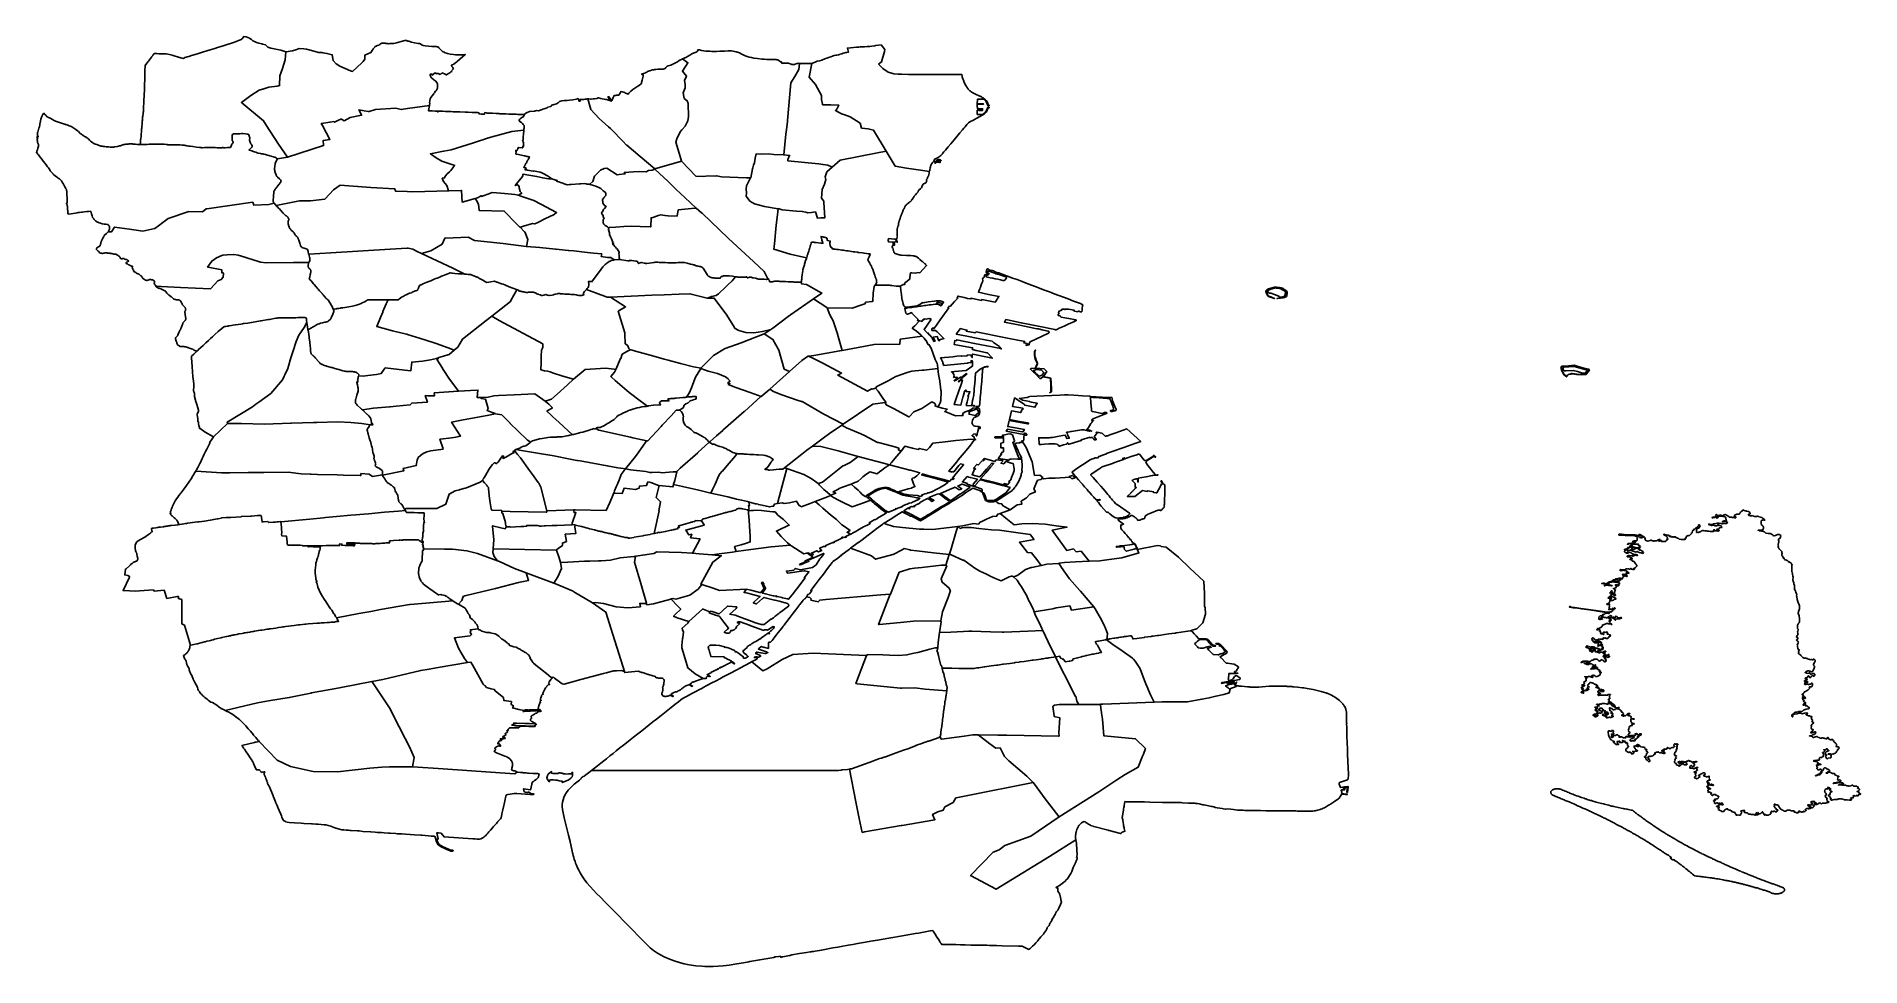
# Model space of a CAD drawing. Header units: inches. Extents: x 12.393 to 12.794, y 55.572 to 55.777.
import ezdxf

# ---------------------------------------------------------------- set-up
doc = ezdxf.new("R2010")
doc.units = ezdxf.units.IN
doc.header["$MEASUREMENT"] = 0
doc.layers.add('zones', color=7, linetype='Continuous')

msp = doc.modelspace()

# ---------------------------------------------------------------- linework, layer by layer
at = {"layer": 'zones', "color": 7, "linetype": 'Continuous', "lineweight": 25}
for points in [[(12.44803, 55.7716), (12.44741, 55.7697), (12.44683, 55.76807), (12.4468, 55.76592), (12.44627, 55.76584), (12.44444, 55.7656), (12.44311, 55.76516), (12.44302, 55.76513), (12.44234, 55.7649), (12.44046, 55.76379), (12.43843, 55.76221), (12.43851, 55.76214), (12.44328, 55.7582), (12.44387, 55.75727), (12.44656, 55.75306), (12.44853, 55.75024), (12.44635, 55.74983), (12.44612, 55.75), (12.44605, 55.75004), (12.44596, 55.75009), (12.44591, 55.75012), (12.44572, 55.75018), (12.44555, 55.75023), (12.44547, 55.75025), (12.44512, 55.75037), (12.44506, 55.75039), (12.44499, 55.75041), (12.44468, 55.75053), (12.44443, 55.75058), (12.44414, 55.75066), (12.44393, 55.75072), (12.44368, 55.75079), (12.44334, 55.75086), (12.44315, 55.75091), (12.44292, 55.75094), (12.44284, 55.75096), (12.4426, 55.75101), (12.4421, 55.75108), (12.44188, 55.75115), (12.44158, 55.75128), (12.44123, 55.75141), (12.44072, 55.75161), (12.44009, 55.75176), (12.44016, 55.75186), (12.44022, 55.75193), (12.44038, 55.75209), (12.4407, 55.75239), (12.44073, 55.75244), (12.44076, 55.75253), (12.44078, 55.75272), (12.44077, 55.75279), (12.44075, 55.75283), (12.44073, 55.75286), (12.44063, 55.75299), (12.44055, 55.75309), (12.4405, 55.75315), (12.44049, 55.75318), (12.44041, 55.75331), (12.44033, 55.75351), (12.44022, 55.75397), (12.44024, 55.75442), (12.44022, 55.75467), (12.44012, 55.75483), (12.44008, 55.75494), (12.44, 55.75516), (12.43997, 55.75519), (12.4398, 55.75523), (12.43967, 55.75525), (12.43934, 55.7553), (12.43869, 55.75541), (12.43841, 55.7554), (12.43807, 55.75537), (12.43802, 55.75535), (12.43795, 55.75532), (12.43789, 55.7553), (12.43704, 55.75533), (12.43671, 55.75535), (12.43664, 55.75533), (12.43652, 55.75526), (12.43644, 55.75516), (12.4364, 55.755), (12.43638, 55.7546), (12.43638, 55.75423), (12.43639, 55.75408), (12.43641, 55.75394), (12.43654, 55.75367), (12.4366, 55.75353), (12.4366, 55.75342), (12.43655, 55.75332), (12.43647, 55.75322), (12.43635, 55.75314), (12.4363, 55.75304), (12.43621, 55.75282), (12.43599, 55.75236), (12.43534, 55.75231), (12.43483, 55.75228), (12.43476, 55.75228), (12.43467, 55.75228), (12.43452, 55.75227), (12.43445, 55.75229), (12.43437, 55.7523), (12.43427, 55.7523), (12.43414, 55.75229), (12.43366, 55.75228), (12.43336, 55.75228), (12.43305, 55.75229), (12.43263, 55.75231), (12.43224, 55.75233), (12.43185, 55.75234), (12.43145, 55.75234), (12.4313, 55.75235), (12.43095, 55.75234), (12.43032, 55.75231), (12.42987, 55.75229), (12.42971, 55.75228), (12.42954, 55.75231), (12.42922, 55.75235), (12.42857, 55.75243), (12.42773, 55.75254), (12.42714, 55.75261), (12.42679, 55.75266), (12.4264, 55.75271), (12.4262, 55.75274), (12.42603, 55.75278), (12.42586, 55.75282), (12.42571, 55.75286), (12.42559, 55.75288), (12.4255, 55.75287), (12.42544, 55.75288), (12.42537, 55.75288), (12.42497, 55.7529), (12.42433, 55.75291), (12.4242, 55.75291), (12.42359, 55.75292), (12.42352, 55.75293), (12.42323, 55.75294), (12.42308, 55.75295), (12.42291, 55.75294), (12.42278, 55.75293), (12.42265, 55.75293), (12.42252, 55.75293), (12.42235, 55.75294), (12.42224, 55.75295), (12.42208, 55.75296), (12.42186, 55.75299), (12.42148, 55.75303), (12.42105, 55.75306), (12.42085, 55.75308), (12.42044, 55.75308), (12.41995, 55.75308), (12.41967, 55.75308), (12.41955, 55.75308), (12.41838, 55.75304), (12.41818, 55.75303), (12.41771, 55.75302), (12.41723, 55.75301), (12.41634, 55.753), (12.41618, 55.75299), (12.41624, 55.75348), (12.41624, 55.75365), (12.41625, 55.75397), (12.41626, 55.75408), (12.41628, 55.75415), (12.4163, 55.75419), (12.41631, 55.75424), (12.41636, 55.75481), (12.41636, 55.75483), (12.41637, 55.755), (12.41638, 55.75505), (12.41641, 55.75535), (12.41641, 55.75538), (12.41644, 55.7557), (12.41646, 55.75594), (12.41647, 55.7561), (12.41647, 55.75614), (12.41648, 55.75627), (12.41649, 55.75644), (12.41651, 55.75658), (12.41651, 55.75662), (12.41653, 55.75682), (12.41653, 55.75689), (12.41655, 55.75703), (12.41658, 55.75738), (12.41659, 55.75757), (12.4166, 55.75764), (12.41663, 55.75795), (12.41664, 55.75813), (12.41666, 55.75833), (12.41668, 55.75852), (12.41668, 55.75855), (12.41669, 55.75869), (12.4167, 55.75877), (12.41671, 55.75886), (12.41672, 55.75903), (12.41674, 55.75919), (12.4168, 55.75989), (12.4168, 55.75993), (12.41681, 55.75999), (12.41689, 55.76024), (12.41689, 55.76028), (12.41692, 55.76086), (12.41693, 55.76118), (12.41694, 55.76128), (12.41694, 55.76132), (12.41694, 55.76138), (12.41694, 55.76143), (12.41696, 55.76199), (12.41696, 55.76202), (12.41696, 55.76205), (12.41697, 55.76259), (12.41702, 55.76381), (12.41709, 55.7651), (12.41711, 55.76557), (12.41715, 55.76639), (12.41716, 55.76669), (12.41717, 55.76673), (12.41717, 55.76678), (12.41719, 55.76714), (12.41718, 55.76766), (12.41718, 55.7677), (12.41718, 55.76842), (12.41718, 55.76846), (12.41718, 55.76884), (12.41717, 55.7694), (12.41725, 55.77011), (12.41728, 55.77038), (12.41788, 55.77117), (12.41798, 55.7713), (12.41864, 55.77218), (12.41866, 55.7722), (12.41868, 55.77223), (12.41872, 55.77228), (12.41877, 55.77234), (12.41883, 55.77241), (12.41892, 55.77253), (12.41898, 55.7726), (12.41903, 55.77266), (12.41926, 55.77296), (12.41931, 55.77298), (12.41946, 55.77297), (12.41984, 55.77296), (12.4203, 55.77294), (12.42108, 55.77293), (12.42142, 55.77292), (12.42189, 55.77289), (12.42262, 55.77274), (12.42321, 55.7726), (12.42385, 55.77243), (12.42439, 55.77226), (12.42483, 55.7721), (12.42487, 55.77209), (12.42492, 55.77207), (12.42529, 55.77192), (12.42562, 55.7719), (12.42581, 55.77197), (12.42587, 55.77205), (12.42595, 55.77211), (12.42626, 55.77219), (12.42649, 55.77225), (12.42686, 55.77235), (12.42742, 55.77252), (12.42771, 55.77261), (12.42844, 55.77283), (12.42896, 55.77299), (12.42984, 55.77326), (12.43078, 55.77355), (12.43157, 55.7738), (12.43257, 55.7741), (12.43318, 55.77429), (12.43365, 55.77443), (12.43443, 55.77468), (12.43526, 55.77495), (12.43531, 55.77497), (12.43602, 55.77521), (12.43686, 55.77548), (12.43766, 55.77575), (12.43771, 55.77577), (12.43779, 55.7758), (12.43802, 55.77588), (12.43819, 55.77595), (12.43858, 55.77622), (12.43878, 55.77646), (12.43895, 55.77672), (12.43945, 55.77664), (12.44017, 55.77637), (12.44025, 55.77631), (12.4406, 55.77603), (12.44095, 55.77578), (12.44128, 55.7756), (12.44171, 55.7754), (12.44225, 55.77524), (12.44288, 55.77511), (12.44302, 55.77506), (12.44372, 55.77485), (12.44418, 55.77436), (12.44488, 55.77418), (12.44709, 55.77373), (12.44819, 55.77338)], [(12.47779, 55.77506), (12.4781, 55.77478), (12.47834, 55.77471), (12.47879, 55.77465), (12.48022, 55.7745), (12.48077, 55.77449), (12.4812, 55.77449), (12.48144, 55.77448), (12.4816, 55.77443), (12.4818, 55.7742), (12.48205, 55.77395), (12.48246, 55.77354), (12.48256, 55.77344), (12.48293, 55.77324), (12.48314, 55.77315), (12.48367, 55.77298), (12.48428, 55.77283), (12.48497, 55.77274), (12.48546, 55.77271), (12.48596, 55.77269), (12.48658, 55.77267), (12.48696, 55.77269), (12.48758, 55.77275), (12.48577, 55.77121), (12.48572, 55.77116), (12.48568, 55.77111), (12.48564, 55.77107), (12.4853, 55.77085), (12.48526, 55.7708), (12.48502, 55.77063), (12.48484, 55.77051), (12.48466, 55.77048), (12.48458, 55.77041), (12.48456, 55.77038), (12.48455, 55.77036), (12.48455, 55.77033), (12.48458, 55.77026), (12.48462, 55.77018), (12.48464, 55.77014), (12.48466, 55.7701), (12.4847, 55.77005), (12.48478, 55.76996), (12.48481, 55.76994), (12.48484, 55.76989), (12.4849, 55.76979), (12.48494, 55.7697), (12.48493, 55.76957), (12.48486, 55.76945), (12.48471, 55.76931), (12.48458, 55.76919), (12.4846, 55.76903), (12.48443, 55.76892), (12.48422, 55.76871), (12.48404, 55.76863), (12.48397, 55.76861), (12.4839, 55.76858), (12.48381, 55.76853), (12.48376, 55.76849), (12.48365, 55.76842), (12.48355, 55.76834), (12.48346, 55.76828), (12.48341, 55.76829), (12.48316, 55.76841), (12.48253, 55.76871), (12.48228, 55.76853), (12.48221, 55.76848), (12.48208, 55.76839), (12.48204, 55.76837), (12.48165, 55.76855), (12.48148, 55.76862), (12.48141, 55.76858), (12.48133, 55.76853), (12.48097, 55.7687), (12.48066, 55.76849), (12.48058, 55.76844), (12.4803, 55.76825), (12.48034, 55.76841), (12.48014, 55.76843), (12.47991, 55.76844), (12.4799, 55.76825), (12.47989, 55.76813), (12.47989, 55.76809), (12.47992, 55.76806), (12.47996, 55.76797), (12.48002, 55.76786), (12.48018, 55.76765), (12.48069, 55.76723), (12.48108, 55.76692), (12.4814, 55.76648), (12.48146, 55.76631), (12.48146, 55.7654), (12.48127, 55.76489), (12.48121, 55.76483), (12.48116, 55.76476), (12.48104, 55.76463), (12.48099, 55.76462), (12.48088, 55.76462), (12.48088, 55.76448), (12.48082, 55.76434), (12.48057, 55.76412), (12.48064, 55.76412), (12.48025, 55.76363), (12.47994, 55.76319), (12.47986, 55.76306), (12.47978, 55.76258), (12.47973, 55.76216), (12.47975, 55.76211), (12.47977, 55.76207), (12.47969, 55.76154), (12.47487, 55.76089), (12.4735, 55.76065), (12.47233, 55.76097), (12.46786, 55.76066), (12.46649, 55.76027), (12.46632, 55.76022), (12.46538, 55.7604), (12.46536, 55.76042), (12.46423, 55.76061), (12.46426, 55.76054), (12.4648, 55.75943), (12.46228, 55.75889), (12.46097, 55.75821), (12.46038, 55.75859), (12.46028, 55.75854), (12.45961, 55.75823), (12.45887, 55.75788), (12.45872, 55.75801), (12.45788, 55.75791), (12.45595, 55.75757), (12.4562, 55.75713), (12.45786, 55.75412), (12.45634, 55.75384), (12.45646, 55.75287), (12.45647, 55.75275), (12.44853, 55.75024), (12.44656, 55.75306), (12.44387, 55.75727), (12.44328, 55.7582), (12.43851, 55.76214), (12.43843, 55.76221), (12.44046, 55.76379), (12.44234, 55.7649), (12.44302, 55.76513), (12.44311, 55.76516), (12.44444, 55.7656), (12.44627, 55.76584), (12.4468, 55.76592), (12.44683, 55.76807), (12.44741, 55.7697), (12.44803, 55.7716), (12.44819, 55.77338), (12.4496, 55.77357), (12.45036, 55.7738), (12.45111, 55.77405), (12.45215, 55.77403), (12.45267, 55.77396), (12.45411, 55.7736), (12.45534, 55.77322), (12.45608, 55.77317), (12.45629, 55.77314), (12.45718, 55.77301), (12.45837, 55.77269), (12.45854, 55.77144), (12.45923, 55.77073), (12.46006, 55.77023), (12.46239, 55.7692), (12.4628, 55.76903), (12.46487, 55.77094), (12.46513, 55.77119), (12.46552, 55.77172), (12.46555, 55.77186), (12.4655, 55.77259), (12.46685, 55.77317), (12.46711, 55.77361), (12.46726, 55.77389), (12.46734, 55.77403), (12.46769, 55.77439), (12.4677, 55.77442), (12.46779, 55.7745), (12.46798, 55.77458), (12.4681, 55.77464), (12.46833, 55.7747), (12.46857, 55.7748), (12.4687, 55.77487), (12.46883, 55.77498), (12.46897, 55.77509), (12.46907, 55.77516), (12.46918, 55.77522), (12.46936, 55.77525), (12.46954, 55.77525), (12.46976, 55.77525), (12.46996, 55.77525), (12.47002, 55.77525), (12.47016, 55.77521), (12.47033, 55.77516), (12.47054, 55.77514), (12.47075, 55.77513), (12.47098, 55.77514), (12.47124, 55.77514), (12.47157, 55.77516), (12.4719, 55.7752), (12.47221, 55.77523), (12.47244, 55.77534), (12.47278, 55.7754), (12.47302, 55.77546), (12.47351, 55.77565), (12.47429, 55.7758), (12.47465, 55.77583), (12.47484, 55.77574), (12.47492, 55.77572), (12.47518, 55.77566), (12.47579, 55.7755), (12.47643, 55.77534), (12.47723, 55.7752), (12.47753, 55.77515), (12.47771, 55.77512)], [(12.54041, 55.77352), (12.54047, 55.7735), (12.54083, 55.77349), (12.541, 55.77349), (12.54128, 55.77346), (12.54175, 55.77343), (12.54224, 55.77343), (12.54272, 55.77345), (12.54351, 55.77346), (12.54389, 55.77347), (12.54452, 55.77352), (12.54535, 55.77355), (12.54551, 55.77355), (12.54579, 55.77355), (12.54602, 55.77353), (12.54641, 55.7735), (12.54673, 55.77344), (12.54702, 55.77337), (12.54708, 55.77335), (12.54728, 55.77329), (12.54737, 55.77325), (12.54778, 55.77312), (12.54818, 55.77294), (12.54848, 55.77278), (12.54893, 55.77253), (12.54925, 55.77238), (12.54946, 55.77231), (12.5497, 55.77223), (12.54999, 55.77216), (12.55047, 55.77207), (12.55092, 55.77198), (12.55173, 55.77187), (12.55274, 55.77175), (12.55324, 55.77171), (12.55381, 55.77168), (12.55415, 55.77167), (12.55459, 55.77167), (12.55515, 55.77167), (12.55563, 55.77166), (12.55588, 55.77164), (12.55602, 55.77162), (12.55622, 55.77157), (12.55653, 55.7714), (12.55663, 55.77131), (12.55672, 55.7712), (12.55674, 55.77113), (12.55679, 55.77114), (12.55684, 55.77115), (12.55699, 55.77117), (12.55707, 55.77096), (12.55717, 55.7708), (12.55743, 55.77087), (12.55782, 55.77089), (12.55855, 55.77086), (12.5589, 55.77073), (12.55915, 55.7706), (12.55928, 55.77054), (12.55942, 55.77053), (12.55976, 55.77055), (12.55992, 55.77058), (12.56006, 55.77064), (12.5604, 55.77075), (12.56054, 55.77079), (12.56063, 55.77081), (12.56076, 55.77082), (12.56093, 55.77081), (12.56101, 55.7708), (12.56084, 55.76949), (12.55998, 55.76795), (12.55906, 55.76651), (12.55835, 55.75825), (12.55835, 55.75822), (12.55833, 55.75799), (12.55812, 55.75626), (12.558, 55.75526), (12.55753, 55.75072), (12.55533, 55.75079), (12.55425, 55.75093), (12.55262, 55.75087), (12.55149, 55.75095), (12.55122, 55.74997), (12.55109, 55.74895), (12.55085, 55.74847), (12.55072, 55.74787), (12.55066, 55.74763), (12.55028, 55.74564), (12.55019, 55.74564), (12.54935, 55.74565), (12.54382, 55.74592), (12.54274, 55.74611), (12.54244, 55.74602), (12.54094, 55.7461), (12.53987, 55.74597), (12.53823, 55.74606), (12.53507, 55.74932), (12.53475, 55.75038), (12.5338, 55.75354), (12.53403, 55.75421), (12.53474, 55.75576), (12.53514, 55.75621), (12.53519, 55.75626), (12.53588, 55.75702), (12.53644, 55.75816), (12.53659, 55.75915), (12.53651, 55.76189), (12.53651, 55.76202), (12.53633, 55.7626), (12.53564, 55.76311), (12.53541, 55.76437), (12.5359, 55.76545), (12.53587, 55.76628), (12.53571, 55.76706), (12.53613, 55.76798), (12.53527, 55.7691), (12.53646, 55.77093), (12.53528, 55.77178), (12.53565, 55.77199), (12.53614, 55.77221), (12.53639, 55.77235), (12.53687, 55.77262), (12.53735, 55.77287), (12.53785, 55.77311), (12.53828, 55.7733), (12.53848, 55.77345), (12.53872, 55.77381), (12.53899, 55.77375), (12.53944, 55.77366), (12.53994, 55.77357)], [(12.5783, 55.77063), (12.57926, 55.76966), (12.58044, 55.76891), (12.58172, 55.76851), (12.58262, 55.76847), (12.58337, 55.76843), (12.58491, 55.7684), (12.58586, 55.76839), (12.5859, 55.76839), (12.59002, 55.76838), (12.59441, 55.76838), (12.59667, 55.76836), (12.59669, 55.76811), (12.59674, 55.76787), (12.59679, 55.76762), (12.59687, 55.76738), (12.59697, 55.76709), (12.59705, 55.76689), (12.59707, 55.76686), (12.59717, 55.7666), (12.59729, 55.76636), (12.59739, 55.76617), (12.59753, 55.76594), (12.59768, 55.7657), (12.59777, 55.76557), (12.59795, 55.76532), (12.59797, 55.76529), (12.59803, 55.76518), (12.59813, 55.76507), (12.59827, 55.76493), (12.59839, 55.76481), (12.59855, 55.76469), (12.59871, 55.76457), (12.59886, 55.76448), (12.59908, 55.76436), (12.59967, 55.76407), (12.60061, 55.7636), (12.60065, 55.76363), (12.6007, 55.76361), (12.60066, 55.76358), (12.60094, 55.76344), (12.60113, 55.76334), (12.60127, 55.76326), (12.60143, 55.76315), (12.60157, 55.76304), (12.60167, 55.76296), (12.60176, 55.76288), (12.60192, 55.76272), (12.60205, 55.76255), (12.60218, 55.76237), (12.60225, 55.7622), (12.60233, 55.76201), (12.60247, 55.7617), (12.60264, 55.76162), (12.60266, 55.76154), (12.60261, 55.7615), (12.60251, 55.76148), (12.60243, 55.76149), (12.60237, 55.76153), (12.60235, 55.76156), (12.60227, 55.76174), (12.60221, 55.76189), (12.60208, 55.7622), (12.602, 55.76236), (12.60191, 55.76251), (12.60182, 55.76265), (12.60169, 55.76277), (12.60149, 55.76294), (12.60081, 55.76294), (12.60075, 55.76294), (12.60014, 55.76294), (12.6001, 55.76292), (12.60006, 55.76289), (12.60003, 55.76196), (12.60133, 55.76195), (12.60137, 55.76193), (12.60137, 55.76185), (12.60132, 55.76183), (12.60109, 55.76183), (12.60105, 55.76183), (12.60035, 55.76183), (12.6003, 55.76183), (12.60002, 55.76183), (12.60003, 55.76121), (12.60007, 55.76119), (12.60007, 55.76115), (12.60007, 55.76105), (12.60007, 55.76096), (12.60007, 55.76086), (12.60118, 55.76085), (12.60121, 55.76083), (12.60121, 55.76051), (12.60114, 55.76049), (12.60108, 55.76049), (12.60035, 55.76049), (12.60002, 55.7605), (12.60001, 55.7596), (12.60014, 55.7596), (12.60032, 55.7596), (12.60119, 55.7596), (12.60136, 55.75971), (12.6015, 55.75982), (12.60161, 55.75991), (12.6017, 55.76001), (12.60181, 55.76013), (12.60189, 55.76023), (12.60198, 55.76037), (12.60206, 55.76052), (12.60218, 55.7608), (12.60225, 55.76096), (12.60228, 55.76102), (12.60235, 55.76116), (12.60246, 55.7612), (12.60256, 55.7612), (12.60262, 55.76116), (12.60265, 55.7611), (12.60261, 55.76106), (12.60244, 55.76096), (12.60223, 55.7605), (12.60212, 55.7603), (12.60199, 55.76011), (12.60183, 55.75993), (12.6017, 55.75981), (12.60151, 55.75966), (12.60126, 55.75951), (12.60061, 55.75915), (12.59991, 55.75878), (12.59943, 55.75851), (12.59903, 55.75829), (12.59871, 55.75811), (12.59843, 55.75796), (12.59812, 55.75775), (12.59795, 55.75762), (12.59775, 55.75742), (12.59734, 55.75689), (12.59708, 55.75659), (12.59677, 55.75621), (12.59622, 55.75555), (12.59561, 55.75482), (12.59495, 55.75402), (12.59424, 55.75317), (12.5936, 55.75245), (12.59302, 55.75174), (12.59268, 55.75136), (12.59241, 55.75103), (12.59236, 55.75096), (12.59221, 55.75079), (12.59202, 55.75058), (12.59183, 55.7504), (12.59164, 55.75026), (12.59143, 55.75013), (12.59118, 55.75), (12.59089, 55.74988), (12.59071, 55.74981), (12.59053, 55.74951), (12.59042, 55.74933), (12.59058, 55.7493), (12.59091, 55.74923), (12.5911, 55.74921), (12.59114, 55.74938), (12.59108, 55.74942), (12.59116, 55.74946), (12.59123, 55.74964), (12.59149, 55.74966), (12.59153, 55.74968), (12.59169, 55.74967), (12.59184, 55.74965), (12.59197, 55.74962), (12.59204, 55.74957), (12.59211, 55.74948), (12.59203, 55.74948), (12.59198, 55.74951), (12.59161, 55.74955), (12.59152, 55.74952), (12.59135, 55.74953), (12.59133, 55.74947), (12.59138, 55.74944), (12.59186, 55.74939), (12.59192, 55.74934), (12.5919, 55.74929), (12.59165, 55.74932), (12.59158, 55.74929), (12.59133, 55.74932), (12.59127, 55.74929), (12.59126, 55.74923), (12.59144, 55.74921), (12.59149, 55.74917), (12.59164, 55.74915), (12.59171, 55.74919), (12.5918, 55.74919), (12.59187, 55.74913), (12.59195, 55.74914), (12.59189, 55.74909), (12.5919, 55.74905), (12.59181, 55.74903), (12.59174, 55.74903), (12.59094, 55.74911), (12.59085, 55.74886), (12.59078, 55.74887), (12.59082, 55.74901), (12.5907, 55.74902), (12.59065, 55.74906), (12.5907, 55.74917), (12.59088, 55.74916), (12.59089, 55.7492), (12.59081, 55.74921), (12.59054, 55.74926), (12.5904, 55.74929), (12.59023, 55.74907), (12.59009, 55.74888), (12.58992, 55.74862), (12.58981, 55.74838), (12.58976, 55.74828), (12.58974, 55.74809), (12.58971, 55.7479), (12.58968, 55.74778), (12.58964, 55.74748), (12.5896, 55.74721), (12.58951, 55.74711), (12.58948, 55.74705), (12.58805, 55.74725), (12.58449, 55.74777), (12.58202, 55.7482), (12.57999, 55.75156), (12.57725, 55.75611), (12.57608, 55.75643), (12.57463, 55.75661), (12.57432, 55.75767), (12.57212, 55.75907), (12.5707, 55.75955), (12.57041, 55.75965), (12.5702, 55.75972), (12.56888, 55.76045), (12.56915, 55.7607), (12.56917, 55.76076), (12.56959, 55.76165), (12.56783, 55.76172), (12.56658, 55.76172), (12.56604, 55.76172), (12.566, 55.76186), (12.5658, 55.76288), (12.56579, 55.76379), (12.56448, 55.76617), (12.56314, 55.76781), (12.56368, 55.77076), (12.56417, 55.77102), (12.56424, 55.77102), (12.56441, 55.77106), (12.5649, 55.77133), (12.56538, 55.77135), (12.56567, 55.77146), (12.56574, 55.77148), (12.56581, 55.7715), (12.56588, 55.77152), (12.56604, 55.77159), (12.56618, 55.77165), (12.56641, 55.77174), (12.56653, 55.77179), (12.56664, 55.77183), (12.5667, 55.77185), (12.56696, 55.77195), (12.56702, 55.77197), (12.56718, 55.77203), (12.56738, 55.7721), (12.56786, 55.77228), (12.56822, 55.7724), (12.56838, 55.77246), (12.56861, 55.77252), (12.56895, 55.7726), (12.5692, 55.77264), (12.56944, 55.77266), (12.56961, 55.77271), (12.5697, 55.77274), (12.56981, 55.77277), (12.56994, 55.77281), (12.57026, 55.77287), (12.57031, 55.77289), (12.57061, 55.77303), (12.57093, 55.77313), (12.57113, 55.77317), (12.57129, 55.77322), (12.57136, 55.77323), (12.57172, 55.77324), (12.57149, 55.77416), (12.57348, 55.77435), (12.57398, 55.7744), (12.57428, 55.77442), (12.57466, 55.77444), (12.5749, 55.77445), (12.57526, 55.77447), (12.57582, 55.7745), (12.57598, 55.77451), (12.57618, 55.77451), (12.57641, 55.77452), (12.57687, 55.77458), (12.57744, 55.77467), (12.5776, 55.77469), (12.57769, 55.7747), (12.57775, 55.77471), (12.57891, 55.7749), (12.5797, 55.77383), (12.57968, 55.77342), (12.57897, 55.77114)], [(12.53646, 55.77093), (12.53527, 55.7691), (12.53613, 55.76798), (12.53571, 55.76706), (12.53587, 55.76628), (12.5359, 55.76545), (12.53541, 55.76437), (12.53564, 55.76311), (12.53633, 55.7626), (12.53651, 55.76202), (12.53651, 55.76189), (12.53659, 55.75915), (12.53644, 55.75816), (12.53588, 55.75702), (12.53519, 55.75626), (12.53514, 55.75621), (12.53474, 55.75576), (12.53403, 55.75421), (12.5338, 55.75354), (12.53475, 55.75038), (12.53507, 55.74932), (12.52923, 55.74762), (12.52599, 55.75037), (12.52308, 55.75281), (12.523, 55.75288), (12.52216, 55.75375), (12.51968, 55.75631), (12.51945, 55.75651), (12.51904, 55.75688), (12.51702, 55.75871), (12.51519, 55.76069), (12.5145, 55.76302), (12.51465, 55.76305), (12.5151, 55.76296), (12.51526, 55.76295), (12.51569, 55.76302), (12.51596, 55.76305), (12.51644, 55.7631), (12.51673, 55.76321), (12.5168, 55.76324), (12.51687, 55.76326), (12.51738, 55.7631), (12.51766, 55.76303), (12.5181, 55.76293), (12.51838, 55.76287), (12.51843, 55.76291), (12.51858, 55.76285), (12.51947, 55.76257), (12.51956, 55.76254), (12.5197, 55.76259), (12.51947, 55.76274), (12.51919, 55.76297), (12.519, 55.76321), (12.51886, 55.76342), (12.51893, 55.76343), (12.51918, 55.76348), (12.51917, 55.7634), (12.51933, 55.76316), (12.51949, 55.76297), (12.51964, 55.76282), (12.51984, 55.76268), (12.51991, 55.76296), (12.52004, 55.76331), (12.52025, 55.76372), (12.52041, 55.76374), (12.52048, 55.76375), (12.52059, 55.76377), (12.52064, 55.76377), (12.5208, 55.7638), (12.52102, 55.76383), (12.52118, 55.76385), (12.52129, 55.76386), (12.52169, 55.76443), (12.52172, 55.76451), (12.52176, 55.76465), (12.52205, 55.76458), (12.52241, 55.76445), (12.52252, 55.76443), (12.52259, 55.76439), (12.52273, 55.76432), (12.52279, 55.76429), (12.52296, 55.76423), (12.52301, 55.76419), (12.52306, 55.76416), (12.52332, 55.76403), (12.52352, 55.76429), (12.52393, 55.76471), (12.52439, 55.76505), (12.52482, 55.76533), (12.52547, 55.76579), (12.52584, 55.76606), (12.52618, 55.76629), (12.52625, 55.76646), (12.5263, 55.76664), (12.52645, 55.76713), (12.52661, 55.76772), (12.52667, 55.76803), (12.52667, 55.76823), (12.52641, 55.76836), (12.52631, 55.76844), (12.52651, 55.76852), (12.52674, 55.76859), (12.52699, 55.76868), (12.52722, 55.76878), (12.52743, 55.76889), (12.52762, 55.769), (12.52783, 55.76911), (12.52801, 55.76914), (12.52812, 55.76919), (12.52847, 55.7693), (12.52872, 55.76937), (12.52896, 55.76942), (12.52913, 55.76944), (12.52942, 55.7695), (12.52989, 55.76954), (12.53035, 55.76956), (12.53064, 55.76955), (12.53089, 55.76954), (12.53106, 55.76953), (12.53126, 55.76961), (12.53146, 55.76966), (12.53148, 55.76969), (12.53159, 55.76988), (12.53171, 55.77001), (12.53181, 55.77013), (12.53195, 55.77021), (12.53217, 55.77029), (12.53275, 55.77045), (12.53374, 55.77094), (12.53416, 55.77118), (12.53458, 55.77142), (12.53519, 55.77172), (12.53528, 55.77178)], [(12.56368, 55.77076), (12.56314, 55.76781), (12.56448, 55.76617), (12.56579, 55.76379), (12.5658, 55.76288), (12.566, 55.76186), (12.56604, 55.76172), (12.56658, 55.76172), (12.56783, 55.76172), (12.56959, 55.76165), (12.56917, 55.76076), (12.56915, 55.7607), (12.56888, 55.76045), (12.5702, 55.75972), (12.57041, 55.75965), (12.5707, 55.75955), (12.57212, 55.75907), (12.57432, 55.75767), (12.57463, 55.75661), (12.57608, 55.75643), (12.57725, 55.75611), (12.57999, 55.75156), (12.57812, 55.75119), (12.5699, 55.74958), (12.56813, 55.74798), (12.5672, 55.74845), (12.56616, 55.74858), (12.56519, 55.74878), (12.55845, 55.74938), (12.55844, 55.74972), (12.55879, 55.75059), (12.55753, 55.75072), (12.558, 55.75526), (12.55812, 55.75626), (12.55833, 55.75799), (12.55835, 55.75822), (12.55835, 55.75825), (12.55906, 55.76651), (12.55998, 55.76795), (12.56084, 55.76949), (12.56101, 55.7708), (12.56124, 55.77079), (12.56155, 55.77077), (12.56193, 55.77077), (12.56297, 55.77077)], [(12.47969, 55.76154), (12.47951, 55.76047), (12.47952, 55.76038), (12.4796, 55.76038), (12.47965, 55.76038), (12.48016, 55.76036), (12.48025, 55.76036), (12.48033, 55.76036), (12.48096, 55.76034), (12.48153, 55.76032), (12.48151, 55.76016), (12.48158, 55.76015), (12.48161, 55.76034), (12.4821, 55.76031), (12.48268, 55.76028), (12.4832, 55.76026), (12.48372, 55.76024), (12.48416, 55.76023), (12.48422, 55.76022), (12.48428, 55.76022), (12.48437, 55.76022), (12.48448, 55.76022), (12.48489, 55.7602), (12.48531, 55.76019), (12.48574, 55.76018), (12.48612, 55.76016), (12.48628, 55.76016), (12.48636, 55.76014), (12.48752, 55.7601), (12.48759, 55.76011), (12.4878, 55.76011), (12.48824, 55.76008), (12.48911, 55.76004), (12.48921, 55.76004), (12.48927, 55.76004), (12.48933, 55.76004), (12.48956, 55.76003), (12.49007, 55.76), (12.49013, 55.76), (12.4903, 55.75999), (12.4906, 55.75998), (12.49057, 55.7597), (12.49073, 55.7597), (12.4911, 55.75969), (12.49181, 55.75967), (12.49184, 55.76002), (12.4919, 55.76001), (12.49218, 55.75993), (12.49224, 55.75992), (12.49231, 55.7599), (12.49267, 55.75989), (12.49275, 55.75988), (12.49353, 55.75985), (12.49434, 55.75982), (12.49501, 55.75979), (12.49513, 55.75976), (12.49533, 55.75976), (12.49548, 55.75975), (12.49556, 55.75975), (12.4962, 55.75972), (12.49635, 55.75972), (12.49652, 55.75971), (12.49716, 55.75968), (12.49732, 55.75968), (12.49748, 55.75967), (12.49781, 55.75966), (12.49813, 55.75965), (12.49845, 55.75964), (12.49877, 55.75962), (12.4991, 55.75961), (12.49942, 55.7596), (12.49995, 55.75958), (12.50045, 55.75956), (12.50049, 55.75957), (12.50033, 55.75944), (12.50056, 55.75933), (12.50035, 55.75912), (12.50027, 55.759), (12.50017, 55.75896), (12.49979, 55.75881), (12.49956, 55.75857), (12.49942, 55.75836), (12.49939, 55.7583), (12.49939, 55.75819), (12.49946, 55.7581), (12.4998, 55.75791), (12.49994, 55.75779), (12.50013, 55.75763), (12.50028, 55.75739), (12.50037, 55.75733), (12.50045, 55.75727), (12.50049, 55.75718), (12.50053, 55.757), (12.50052, 55.75681), (12.50051, 55.75678), (12.50049, 55.75668), (12.50049, 55.75661), (12.50046, 55.75643), (12.50046, 55.75641), (12.50046, 55.75629), (12.50045, 55.75619), (12.50045, 55.75615), (12.49777, 55.75582), (12.49316, 55.75463), (12.49202, 55.75423), (12.4914, 55.75402), (12.49094, 55.75385), (12.4892, 55.75325), (12.48451, 55.75183), (12.48285, 55.75152), (12.48279, 55.75151), (12.47994, 55.75097), (12.48119, 55.75009), (12.48246, 55.74936), (12.48528, 55.74835), (12.4851, 55.74815), (12.4844, 55.74728), (12.4841, 55.74696), (12.48353, 55.74646), (12.48307, 55.74586), (12.48305, 55.74566), (12.48252, 55.74558), (12.48282, 55.74488), (12.48353, 55.74397), (12.4839, 55.74285), (12.48394, 55.74281), (12.47609, 55.74256), (12.47482, 55.74266), (12.47232, 55.74273), (12.47205, 55.74326), (12.4668, 55.74352), (12.46012, 55.74403), (12.45865, 55.74302), (12.45678, 55.74107), (12.45672, 55.741), (12.45358, 55.74065), (12.45118, 55.74059), (12.44603, 55.73959), (12.44596, 55.73967), (12.44561, 55.74008), (12.44551, 55.74019), (12.44546, 55.74027), (12.44543, 55.74036), (12.44542, 55.74046), (12.44542, 55.74058), (12.44548, 55.74171), (12.44553, 55.74254), (12.44556, 55.74267), (12.44561, 55.74278), (12.44567, 55.7429), (12.44575, 55.74304), (12.44583, 55.74317), (12.44594, 55.74331), (12.44607, 55.74349), (12.44619, 55.74365), (12.44663, 55.74421), (12.447, 55.74468), (12.44707, 55.74478), (12.4471, 55.74486), (12.44716, 55.74502), (12.44706, 55.74515), (12.44678, 55.74546), (12.44637, 55.74582), (12.44622, 55.74596), (12.44616, 55.74603), (12.44612, 55.74608), (12.44605, 55.74629), (12.44601, 55.74639), (12.44591, 55.74662), (12.44583, 55.74686), (12.44577, 55.74707), (12.44572, 55.74728), (12.44566, 55.74747), (12.4457, 55.7475), (12.44571, 55.74778), (12.44573, 55.74811), (12.44575, 55.74829), (12.44579, 55.74859), (12.44579, 55.74863), (12.44583, 55.74889), (12.44635, 55.74983), (12.44853, 55.75024), (12.45647, 55.75275), (12.45646, 55.75287), (12.45634, 55.75384), (12.45786, 55.75412), (12.4562, 55.75713), (12.45595, 55.75757), (12.45788, 55.75791), (12.45872, 55.75801), (12.45887, 55.75788), (12.45961, 55.75823), (12.46028, 55.75854), (12.46038, 55.75859), (12.46097, 55.75821), (12.46228, 55.75889), (12.4648, 55.75943), (12.46426, 55.76054), (12.46423, 55.76061), (12.46536, 55.76042), (12.46538, 55.7604), (12.46632, 55.76022), (12.46649, 55.76027), (12.46786, 55.76066), (12.47233, 55.76097), (12.4735, 55.76065), (12.47487, 55.76089)], [(12.5145, 55.76302), (12.51519, 55.76069), (12.51702, 55.75871), (12.51904, 55.75688), (12.51945, 55.75651), (12.51968, 55.75631), (12.52216, 55.75375), (12.523, 55.75288), (12.52308, 55.75281), (12.52599, 55.75037), (12.52923, 55.74762), (12.5292, 55.74757), (12.52859, 55.74738), (12.52782, 55.74726), (12.52728, 55.747), (12.5258, 55.74704), (12.52455, 55.74697), (12.52251, 55.74681), (12.52267, 55.74654), (12.5226, 55.74653), (12.52135, 55.7464), (12.52093, 55.74635), (12.51865, 55.74783), (12.51813, 55.74775), (12.51808, 55.74772), (12.51727, 55.74732), (12.51598, 55.74604), (12.51563, 55.74484), (12.51494, 55.74425), (12.51429, 55.74431), (12.51416, 55.74432), (12.51386, 55.74441), (12.51297, 55.74436), (12.51267, 55.74434), (12.51082, 55.7442), (12.51072, 55.74419), (12.51059, 55.74418), (12.51048, 55.74417), (12.50996, 55.74413), (12.50927, 55.74438), (12.50897, 55.74449), (12.50846, 55.74468), (12.50816, 55.74476), (12.50786, 55.74486), (12.50768, 55.74493), (12.50782, 55.74506), (12.50774, 55.74508), (12.50756, 55.74513), (12.50743, 55.74516), (12.50726, 55.74523), (12.50662, 55.74543), (12.50634, 55.7456), (12.50627, 55.74567), (12.50594, 55.74592), (12.50579, 55.74601), (12.50551, 55.74615), (12.50485, 55.74652), (12.50421, 55.74686), (12.50402, 55.7469), (12.50253, 55.74719), (12.50249, 55.74713), (12.50123, 55.74735), (12.50119, 55.74741), (12.5011, 55.74742), (12.50102, 55.74744), (12.50096, 55.74741), (12.50069, 55.74744), (12.5007, 55.74748), (12.50073, 55.74752), (12.50095, 55.74785), (12.50042, 55.74796), (12.50049, 55.74808), (12.50055, 55.7482), (12.50062, 55.74833), (12.5007, 55.74845), (12.50072, 55.7485), (12.50075, 55.74854), (12.5009, 55.74882), (12.50096, 55.74892), (12.501, 55.74899), (12.5011, 55.74917), (12.50125, 55.74945), (12.50129, 55.74952), (12.50133, 55.74958), (12.50136, 55.74964), (12.50139, 55.7497), (12.50159, 55.75007), (12.50162, 55.75013), (12.50169, 55.75026), (12.50139, 55.75032), (12.50109, 55.75039), (12.50085, 55.75044), (12.5008, 55.75046), (12.50072, 55.75048), (12.50064, 55.75049), (12.5005, 55.75053), (12.50025, 55.75058), (12.5002, 55.75059), (12.49924, 55.75077), (12.49872, 55.75086), (12.49871, 55.75099), (12.49871, 55.75104), (12.49875, 55.75139), (12.49875, 55.75152), (12.49865, 55.75152), (12.49865, 55.75165), (12.49866, 55.75169), (12.49894, 55.75169), (12.499, 55.7518), (12.49909, 55.75199), (12.49915, 55.75212), (12.49924, 55.75235), (12.50006, 55.75229), (12.50013, 55.75228), (12.50019, 55.75228), (12.50019, 55.75231), (12.5002, 55.75257), (12.50039, 55.75261), (12.50044, 55.75265), (12.50039, 55.75275), (12.50039, 55.75292), (12.5004, 55.75312), (12.50036, 55.75339), (12.50029, 55.75358), (12.50026, 55.75363), (12.50014, 55.7538), (12.50027, 55.7539), (12.50029, 55.75393), (12.50031, 55.75426), (12.50032, 55.75478), (12.50033, 55.75516), (12.50033, 55.75518), (12.50034, 55.7556), (12.50043, 55.75568), (12.50045, 55.75606), (12.50045, 55.7561), (12.50045, 55.75615), (12.50045, 55.75619), (12.50046, 55.75629), (12.50046, 55.75641), (12.50046, 55.75643), (12.50049, 55.75661), (12.50049, 55.75668), (12.50051, 55.75678), (12.50052, 55.75681), (12.50053, 55.757), (12.50049, 55.75718), (12.50045, 55.75727), (12.50037, 55.75733), (12.50028, 55.75739), (12.50013, 55.75763), (12.49994, 55.75779), (12.4998, 55.75791), (12.49946, 55.7581), (12.49939, 55.75819), (12.49939, 55.7583), (12.49942, 55.75836), (12.49956, 55.75857), (12.49979, 55.75881), (12.50017, 55.75896), (12.50027, 55.759), (12.50035, 55.75912), (12.50056, 55.75933), (12.50033, 55.75944), (12.50049, 55.75957), (12.50053, 55.75959), (12.5008, 55.75981), (12.50091, 55.75986), (12.50103, 55.75992), (12.50171, 55.76023), (12.50278, 55.76034), (12.50324, 55.76045), (12.50365, 55.76039), (12.50409, 55.76054), (12.50458, 55.76073), (12.50513, 55.76092), (12.50554, 55.76106), (12.50561, 55.76112), (12.50571, 55.7612), (12.50636, 55.76134), (12.50658, 55.76162), (12.50681, 55.76169), (12.50693, 55.76173), (12.507, 55.76175), (12.50711, 55.76178), (12.50763, 55.76196), (12.50797, 55.76212), (12.50814, 55.76232), (12.5083, 55.76242), (12.50875, 55.76257), (12.50927, 55.76263), (12.50966, 55.76264), (12.50992, 55.76266), (12.51044, 55.76272), (12.51119, 55.7628), (12.51198, 55.76295), (12.51211, 55.76299), (12.51221, 55.76302), (12.51237, 55.76307), (12.51249, 55.7629), (12.51254, 55.76273), (12.51252, 55.76251), (12.5128, 55.7625), (12.51282, 55.76285), (12.51286, 55.76288), (12.5132, 55.76287), (12.51358, 55.76287), (12.51386, 55.76292), (12.51402, 55.76294), (12.5142, 55.76297), (12.51431, 55.76299)], [(12.4099, 55.75239), (12.41004, 55.75238), (12.41017, 55.75239), (12.41027, 55.7524), (12.41034, 55.75241), (12.41041, 55.75244), (12.41051, 55.75245), (12.41059, 55.75246), (12.41118, 55.75258), (12.41167, 55.75268), (12.41184, 55.75272), (12.41214, 55.75282), (12.4124, 55.75291), (12.41259, 55.75297), (12.41268, 55.75299), (12.41279, 55.75302), (12.413, 55.75305), (12.41324, 55.75307), (12.41352, 55.7531), (12.41375, 55.75311), (12.41394, 55.75311), (12.41403, 55.75311), (12.41422, 55.75312), (12.41438, 55.75311), (12.41452, 55.75311), (12.41464, 55.7531), (12.41474, 55.75309), (12.41489, 55.75307), (12.41517, 55.75305), (12.41548, 55.75302), (12.41591, 55.753), (12.41618, 55.75299), (12.41634, 55.753), (12.41723, 55.75301), (12.41771, 55.75302), (12.41818, 55.75303), (12.41838, 55.75304), (12.41955, 55.75308), (12.41967, 55.75308), (12.41995, 55.75308), (12.42044, 55.75308), (12.42085, 55.75308), (12.42105, 55.75306), (12.42148, 55.75303), (12.42186, 55.75299), (12.42208, 55.75296), (12.42224, 55.75295), (12.42235, 55.75294), (12.42252, 55.75293), (12.42265, 55.75293), (12.42278, 55.75293), (12.42291, 55.75294), (12.42308, 55.75295), (12.42323, 55.75294), (12.42352, 55.75293), (12.42359, 55.75292), (12.4242, 55.75291), (12.42433, 55.75291), (12.42497, 55.7529), (12.42537, 55.75288), (12.42544, 55.75288), (12.4255, 55.75287), (12.42559, 55.75288), (12.42571, 55.75286), (12.42586, 55.75282), (12.42603, 55.75278), (12.4262, 55.75274), (12.4264, 55.75271), (12.42679, 55.75266), (12.42714, 55.75261), (12.42773, 55.75254), (12.42857, 55.75243), (12.42922, 55.75235), (12.42954, 55.75231), (12.42971, 55.75228), (12.42987, 55.75229), (12.43032, 55.75231), (12.43095, 55.75234), (12.4313, 55.75235), (12.43145, 55.75234), (12.43185, 55.75234), (12.43224, 55.75233), (12.43263, 55.75231), (12.43305, 55.75229), (12.43336, 55.75228), (12.43366, 55.75228), (12.43414, 55.75229), (12.43427, 55.7523), (12.43437, 55.7523), (12.43445, 55.75229), (12.43452, 55.75227), (12.43467, 55.75228), (12.43476, 55.75228), (12.43483, 55.75228), (12.43534, 55.75231), (12.43599, 55.75236), (12.43621, 55.75282), (12.4363, 55.75304), (12.43635, 55.75314), (12.43647, 55.75322), (12.43655, 55.75332), (12.4366, 55.75342), (12.4366, 55.75353), (12.43654, 55.75367), (12.43641, 55.75394), (12.43639, 55.75408), (12.43638, 55.75423), (12.43638, 55.7546), (12.4364, 55.755), (12.43644, 55.75516), (12.43652, 55.75526), (12.43664, 55.75533), (12.43671, 55.75535), (12.43704, 55.75533), (12.43789, 55.7553), (12.43795, 55.75532), (12.43802, 55.75535), (12.43807, 55.75537), (12.43841, 55.7554), (12.43869, 55.75541), (12.43934, 55.7553), (12.43967, 55.75525), (12.4398, 55.75523), (12.43997, 55.75519), (12.44, 55.75516), (12.44008, 55.75494), (12.44012, 55.75483), (12.44022, 55.75467), (12.44024, 55.75442), (12.44022, 55.75397), (12.44033, 55.75351), (12.44041, 55.75331), (12.44049, 55.75318), (12.4405, 55.75315), (12.44055, 55.75309), (12.44063, 55.75299), (12.44073, 55.75286), (12.44075, 55.75283), (12.44077, 55.75279), (12.44078, 55.75272), (12.44076, 55.75253), (12.44073, 55.75244), (12.4407, 55.75239), (12.44038, 55.75209), (12.44022, 55.75193), (12.44016, 55.75186), (12.44009, 55.75176), (12.44072, 55.75161), (12.44123, 55.75141), (12.44158, 55.75128), (12.44188, 55.75115), (12.4421, 55.75108), (12.4426, 55.75101), (12.44284, 55.75096), (12.44292, 55.75094), (12.44315, 55.75091), (12.44334, 55.75086), (12.44368, 55.75079), (12.44393, 55.75072), (12.44414, 55.75066), (12.44443, 55.75058), (12.44468, 55.75053), (12.44499, 55.75041), (12.44506, 55.75039), (12.44512, 55.75037), (12.44547, 55.75025), (12.44555, 55.75023), (12.44572, 55.75018), (12.44591, 55.75012), (12.44596, 55.75009), (12.44605, 55.75004), (12.44612, 55.75), (12.44635, 55.74983), (12.44583, 55.74889), (12.44579, 55.74863), (12.44579, 55.74859), (12.44575, 55.74829), (12.44573, 55.74811), (12.44571, 55.74778), (12.4457, 55.7475), (12.44566, 55.74747), (12.44572, 55.74728), (12.44577, 55.74707), (12.44583, 55.74686), (12.44591, 55.74662), (12.44601, 55.74639), (12.44605, 55.74629), (12.44612, 55.74608), (12.44616, 55.74603), (12.44622, 55.74596), (12.44637, 55.74582), (12.44678, 55.74546), (12.44706, 55.74515), (12.44716, 55.74502), (12.4471, 55.74486), (12.44707, 55.74478), (12.447, 55.74468), (12.44663, 55.74421), (12.44619, 55.74365), (12.44607, 55.74349), (12.44594, 55.74331), (12.44583, 55.74317), (12.44575, 55.74304), (12.44567, 55.7429), (12.44561, 55.74278), (12.44556, 55.74267), (12.44553, 55.74254), (12.44548, 55.74171), (12.44542, 55.74058), (12.44542, 55.74046), (12.44543, 55.74036), (12.44546, 55.74027), (12.44551, 55.74019), (12.44561, 55.74008), (12.44447, 55.73985), (12.44116, 55.73965), (12.4409, 55.74029), (12.43085, 55.73889), (12.43078, 55.73888), (12.43066, 55.73886), (12.42987, 55.7382), (12.42683, 55.73831), (12.42232, 55.73676), (12.42118, 55.73589), (12.4202, 55.73514), (12.4194, 55.73453), (12.41674, 55.73392), (12.41381, 55.73439), (12.41051, 55.73485), (12.4099, 55.73382), (12.40919, 55.73384), (12.40922, 55.73387), (12.40923, 55.73389), (12.40924, 55.73391), (12.40928, 55.73411), (12.40934, 55.73423), (12.40941, 55.73432), (12.40942, 55.73441), (12.40944, 55.7345), (12.40945, 55.73465), (12.40945, 55.73478), (12.40945, 55.73485), (12.40945, 55.7349), (12.40941, 55.73503), (12.40936, 55.73514), (12.40928, 55.73522), (12.40918, 55.73531), (12.40913, 55.73536), (12.40912, 55.73541), (12.40898, 55.73543), (12.40864, 55.73548), (12.40824, 55.73553), (12.40784, 55.7356), (12.40748, 55.73569), (12.40714, 55.73581), (12.40691, 55.73591), (12.40684, 55.73594), (12.40666, 55.73604), (12.40655, 55.73611), (12.4064, 55.73621), (12.40627, 55.73631), (12.40614, 55.73642), (12.40612, 55.73645), (12.40609, 55.7365), (12.40597, 55.73665), (12.40591, 55.73671), (12.40589, 55.73674), (12.40583, 55.7368), (12.40575, 55.73692), (12.4057, 55.73703), (12.40562, 55.73731), (12.40556, 55.73756), (12.4055, 55.73774), (12.40541, 55.73802), (12.40525, 55.73833), (12.4048, 55.7383), (12.40446, 55.73828), (12.40387, 55.73819), (12.40353, 55.73815), (12.40342, 55.73814), (12.40326, 55.73812), (12.40284, 55.73806), (12.40258, 55.73802), (12.40237, 55.738), (12.40236, 55.73796), (12.40196, 55.73791), (12.40145, 55.73783), (12.40102, 55.73777), (12.40038, 55.73769), (12.40037, 55.73779), (12.40031, 55.73801), (12.4003, 55.73805), (12.40028, 55.73817), (12.40027, 55.73827), (12.40027, 55.73837), (12.40027, 55.73848), (12.40025, 55.73862), (12.40024, 55.73879), (12.40022, 55.73905), (12.40018, 55.73935), (12.40013, 55.73962), (12.40011, 55.73972), (12.40008, 55.73983), (12.40004, 55.73992), (12.4, 55.74002), (12.4, 55.74011), (12.40004, 55.74016), (12.40009, 55.7402), (12.40018, 55.74023), (12.40016, 55.74027), (12.40015, 55.74031), (12.40014, 55.74075), (12.40014, 55.74081), (12.40014, 55.74086), (12.40014, 55.74091), (12.40013, 55.74096), (12.40013, 55.74103), (12.40013, 55.74114), (12.40012, 55.7412), (12.40012, 55.74129), (12.40011, 55.74151), (12.40011, 55.74155), (12.4001, 55.74165), (12.40009, 55.74188), (12.4001, 55.74216), (12.40009, 55.74247), (12.40005, 55.74277), (12.40002, 55.74291), (12.39996, 55.74311), (12.39987, 55.74326), (12.39986, 55.74328), (12.39985, 55.74332), (12.39964, 55.74373), (12.39941, 55.7441), (12.3993, 55.7443), (12.39905, 55.74472), (12.39888, 55.74502), (12.39885, 55.74506), (12.39882, 55.7451), (12.39862, 55.74532), (12.39847, 55.74543), (12.39834, 55.74552), (12.39817, 55.74563), (12.39799, 55.74573), (12.39779, 55.74587), (12.39747, 55.7461), (12.39723, 55.74633), (12.39703, 55.74656), (12.397, 55.74658), (12.39697, 55.74661), (12.39662, 55.74701), (12.39641, 55.74724), (12.39625, 55.74754), (12.39617, 55.74768), (12.39607, 55.74786), (12.39585, 55.74812), (12.39553, 55.74852), (12.39546, 55.74861), (12.39537, 55.74873), (12.3949, 55.74931), (12.39455, 55.74975), (12.39419, 55.7502), (12.39383, 55.75069), (12.3937, 55.75085), (12.39345, 55.75113), (12.39343, 55.75117), (12.3934, 55.7512), (12.39347, 55.75141), (12.39349, 55.75151), (12.39361, 55.75184), (12.39373, 55.75218), (12.39384, 55.75261), (12.39389, 55.75269), (12.39387, 55.75276), (12.39386, 55.75282), (12.39384, 55.75297), (12.39366, 55.75346), (12.39366, 55.7536), (12.39366, 55.75371), (12.39365, 55.75379), (12.39357, 55.75395), (12.39357, 55.75402), (12.39358, 55.75417), (12.39357, 55.75422), (12.39357, 55.75426), (12.39367, 55.75429), (12.39349, 55.75469), (12.39378, 55.75473), (12.39358, 55.75516), (12.39359, 55.75521), (12.3936, 55.75526), (12.39366, 55.75528), (12.39362, 55.75542), (12.39366, 55.75567), (12.39368, 55.7557), (12.39375, 55.75597), (12.39381, 55.75625), (12.39394, 55.75656), (12.39409, 55.75684), (12.39424, 55.75791), (12.39426, 55.75799), (12.39429, 55.75831), (12.39433, 55.75839), (12.39437, 55.75853), (12.39439, 55.75859), (12.39444, 55.75877), (12.39449, 55.75889), (12.39452, 55.75897), (12.39458, 55.75915), (12.39463, 55.75924), (12.39464, 55.75926), (12.39468, 55.75936), (12.39471, 55.75941), (12.39475, 55.75949), (12.3948, 55.75961), (12.39489, 55.75975), (12.39503, 55.75982), (12.39509, 55.75981), (12.39517, 55.75968), (12.39524, 55.75957), (12.39532, 55.75949), (12.39542, 55.7594), (12.39552, 55.75929), (12.3956, 55.75918), (12.39564, 55.75913), (12.39571, 55.75908), (12.39579, 55.75904), (12.39602, 55.75893), (12.39627, 55.75883), (12.39655, 55.75868), (12.39691, 55.75849), (12.39717, 55.75836), (12.3976, 55.75814), (12.39777, 55.75806), (12.398, 55.75798), (12.39908, 55.75763), (12.39957, 55.75746), (12.39965, 55.75743), (12.39979, 55.75738), (12.39985, 55.75736), (12.40004, 55.7573), (12.40028, 55.75722), (12.40044, 55.75716), (12.40061, 55.75709), (12.40084, 55.75699), (12.40113, 55.75686), (12.40139, 55.75671), (12.40162, 55.75658), (12.40181, 55.75645), (12.40206, 55.75626), (12.40213, 55.75621), (12.40242, 55.75599), (12.40264, 55.75583), (12.40301, 55.75544), (12.40313, 55.75534), (12.40328, 55.75524), (12.40335, 55.75519), (12.4034, 55.75515), (12.40355, 55.75506), (12.40357, 55.75503), (12.40357, 55.755), (12.40363, 55.75497), (12.40369, 55.75496), (12.4041, 55.75469), (12.40418, 55.75469), (12.40435, 55.75462), (12.4043, 55.75459), (12.4043, 55.75455), (12.40434, 55.75453), (12.40454, 55.75442), (12.40461, 55.75438), (12.40464, 55.75435), (12.40467, 55.75432), (12.40487, 55.75413), (12.40508, 55.75392), (12.40526, 55.75375), (12.40548, 55.75357), (12.40579, 55.75333), (12.40598, 55.75322), (12.40618, 55.75313), (12.4064, 55.75305), (12.40665, 55.75296), (12.40717, 55.75278), (12.40739, 55.7527), (12.40757, 55.75263), (12.40788, 55.7526), (12.40809, 55.75256), (12.40842, 55.75252), (12.40874, 55.75248), (12.40898, 55.75246), (12.40924, 55.75245), (12.40959, 55.75242), (12.40976, 55.7524)], [(12.5002, 55.75257), (12.50019, 55.75231), (12.50019, 55.75228), (12.50013, 55.75228), (12.50006, 55.75229), (12.49924, 55.75235), (12.49915, 55.75212), (12.49909, 55.75199), (12.499, 55.7518), (12.49894, 55.75169), (12.49866, 55.75169), (12.49865, 55.75165), (12.49865, 55.75152), (12.49875, 55.75152), (12.49875, 55.75139), (12.49871, 55.75104), (12.49871, 55.75099), (12.49872, 55.75086), (12.49924, 55.75077), (12.5002, 55.75059), (12.50025, 55.75058), (12.5005, 55.75053), (12.50064, 55.75049), (12.50072, 55.75048), (12.5008, 55.75046), (12.50085, 55.75044), (12.50109, 55.75039), (12.50139, 55.75032), (12.50169, 55.75026), (12.50162, 55.75013), (12.50159, 55.75007), (12.50139, 55.7497), (12.50136, 55.74964), (12.50133, 55.74958), (12.50129, 55.74952), (12.50125, 55.74945), (12.5011, 55.74917), (12.501, 55.74899), (12.50096, 55.74892), (12.5009, 55.74882), (12.50075, 55.74854), (12.50072, 55.7485), (12.5007, 55.74845), (12.50062, 55.74833), (12.50055, 55.7482), (12.50049, 55.74808), (12.50042, 55.74796), (12.50095, 55.74785), (12.50073, 55.74752), (12.5007, 55.74748), (12.50069, 55.74744), (12.50096, 55.74741), (12.50102, 55.74744), (12.5011, 55.74742), (12.50119, 55.74741), (12.50123, 55.74735), (12.50249, 55.74713), (12.50253, 55.74719), (12.50402, 55.7469), (12.50421, 55.74686), (12.50485, 55.74652), (12.50551, 55.74615), (12.50579, 55.74601), (12.50594, 55.74592), (12.50627, 55.74567), (12.50634, 55.7456), (12.50662, 55.74543), (12.50586, 55.74548), (12.50461, 55.74565), (12.50329, 55.74599), (12.50157, 55.74623), (12.50027, 55.74644), (12.50015, 55.74599), (12.4991, 55.74473), (12.49856, 55.74398), (12.49909, 55.74414), (12.49943, 55.74379), (12.49942, 55.74344), (12.49962, 55.7427), (12.49999, 55.7423), (12.49926, 55.74186), (12.49849, 55.74199), (12.49775, 55.74211), (12.49616, 55.74226), (12.49444, 55.74241), (12.49347, 55.74246), (12.49312, 55.74233), (12.49116, 55.7416), (12.49113, 55.74165), (12.4911, 55.74173), (12.49026, 55.74129), (12.48977, 55.74115), (12.48687, 55.74033), (12.48676, 55.74289), (12.48394, 55.74281), (12.4839, 55.74285), (12.48353, 55.74397), (12.48282, 55.74488), (12.48252, 55.74558), (12.48305, 55.74566), (12.48307, 55.74586), (12.48353, 55.74646), (12.4841, 55.74696), (12.4844, 55.74728), (12.4851, 55.74815), (12.48528, 55.74835), (12.48246, 55.74936), (12.48119, 55.75009), (12.47994, 55.75097), (12.48279, 55.75151), (12.48285, 55.75152), (12.48451, 55.75183), (12.4892, 55.75325), (12.49094, 55.75385), (12.4914, 55.75402), (12.49202, 55.75423), (12.49316, 55.75463), (12.49777, 55.75582), (12.50045, 55.75615), (12.50045, 55.7561), (12.50045, 55.75606), (12.50043, 55.75568), (12.50034, 55.7556), (12.50033, 55.75518), (12.50033, 55.75516), (12.50032, 55.75478), (12.50031, 55.75426), (12.50029, 55.75393), (12.50027, 55.7539), (12.50014, 55.7538), (12.50026, 55.75363), (12.50029, 55.75358), (12.50036, 55.75339), (12.5004, 55.75312), (12.50039, 55.75292), (12.50039, 55.75275), (12.50044, 55.75265), (12.50039, 55.75261)], [(12.55533, 55.75079), (12.55753, 55.75072), (12.55879, 55.75059), (12.55844, 55.74972), (12.55845, 55.74938), (12.56519, 55.74878), (12.56616, 55.74858), (12.5672, 55.74845), (12.56813, 55.74798), (12.56701, 55.74696), (12.56663, 55.74589), (12.56676, 55.74529), (12.56648, 55.74427), (12.56596, 55.74312), (12.56582, 55.74122), (12.56632, 55.74051), (12.56634, 55.74024), (12.56652, 55.73686), (12.56565, 55.73685), (12.56493, 55.73684), (12.56449, 55.7382), (12.56365, 55.73807), (12.56285, 55.73799), (12.56238, 55.73811), (12.56159, 55.7383), (12.56031, 55.73834), (12.55717, 55.73862), (12.55629, 55.7389), (12.55629, 55.73886), (12.55331, 55.73937), (12.5511, 55.73999), (12.55006, 55.74055), (12.54929, 55.74162), (12.54931, 55.74228), (12.54925, 55.74324), (12.54938, 55.74392), (12.54971, 55.74465), (12.55019, 55.74564), (12.55028, 55.74564), (12.55066, 55.74763), (12.55072, 55.74787), (12.55085, 55.74847), (12.55109, 55.74895), (12.55122, 55.74997), (12.55149, 55.75095), (12.55262, 55.75087), (12.55425, 55.75093)], [(12.58294, 55.73635), (12.58291, 55.73625), (12.58288, 55.73615), (12.58284, 55.73607), (12.58282, 55.73597), (12.58278, 55.73586), (12.58275, 55.73573), (12.58274, 55.73563), (12.58274, 55.7355), (12.58274, 55.73536), (12.58275, 55.73521), (12.58271, 55.73516), (12.58263, 55.73513), (12.58259, 55.73505), (12.58258, 55.73494), (12.58256, 55.73486), (12.58253, 55.73475), (12.58248, 55.73464), (12.58245, 55.73452), (12.58246, 55.73438), (12.58246, 55.7343), (12.58246, 55.73424), (12.58246, 55.73409), (12.58245, 55.73394), (12.58245, 55.73378), (12.58246, 55.73364), (12.58247, 55.73352), (12.58247, 55.73346), (12.58247, 55.73332), (12.58246, 55.73318), (12.58246, 55.73304), (12.58245, 55.73292), (12.58242, 55.73281), (12.58239, 55.73273), (12.5824, 55.73264), (12.58234, 55.73233), (12.58231, 55.7322), (12.58229, 55.73213), (12.58234, 55.73202), (12.58229, 55.73199), (12.58246, 55.7316), (12.5825, 55.73156), (12.58249, 55.73153), (12.58244, 55.73151), (12.58237, 55.73151), (12.58233, 55.73155), (12.58231, 55.73159), (12.58236, 55.73159), (12.5821, 55.73221), (12.58182, 55.73223), (12.58054, 55.73234), (12.58054, 55.73228), (12.58056, 55.73216), (12.58048, 55.73216), (12.58049, 55.73194), (12.58049, 55.7319), (12.5805, 55.73172), (12.58055, 55.73172), (12.58056, 55.73158), (12.58133, 55.73153), (12.58197, 55.73163), (12.58202, 55.73163), (12.58204, 55.7316), (12.582, 55.73158), (12.5816, 55.73152), (12.58159, 55.73142), (12.58159, 55.73134), (12.58183, 55.73134), (12.58183, 55.73131), (12.58158, 55.73131), (12.58157, 55.73117), (12.58171, 55.73115), (12.58189, 55.73114), (12.58189, 55.73111), (12.58171, 55.7311), (12.58155, 55.7311), (12.58154, 55.73097), (12.58169, 55.73096), (12.58187, 55.73095), (12.58186, 55.73091), (12.58168, 55.73091), (12.58153, 55.73091), (12.58152, 55.73083), (12.58151, 55.7308), (12.58134, 55.73056), (12.58135, 55.73051), (12.58137, 55.73046), (12.58142, 55.73029), (12.58145, 55.73027), (12.58154, 55.72999), (12.58152, 55.72996), (12.58157, 55.72979), (12.58158, 55.72975), (12.5816, 55.7297), (12.58171, 55.72941), (12.58172, 55.72938), (12.58175, 55.72931), (12.5818, 55.72922), (12.58192, 55.72906), (12.58196, 55.72903), (12.58289, 55.72876), (12.58307, 55.72873), (12.58319, 55.72871), (12.58333, 55.72869), (12.5834, 55.72869), (12.58452, 55.72863), (12.58542, 55.72858), (12.58591, 55.72855), (12.58611, 55.72853), (12.58627, 55.7285), (12.58642, 55.72846), (12.58655, 55.72842), (12.58664, 55.72837), (12.58674, 55.72831), (12.58681, 55.72826), (12.5871, 55.72801), (12.58739, 55.72775), (12.58794, 55.72728), (12.588, 55.72726), (12.58851, 55.72681), (12.58859, 55.72681), (12.58864, 55.72678), (12.58866, 55.72675), (12.58864, 55.72671), (12.5886, 55.72669), (12.58888, 55.72645), (12.58741, 55.7248), (12.58704, 55.72486), (12.58647, 55.72476), (12.58568, 55.72477), (12.58556, 55.72477), (12.58537, 55.72478), (12.5853, 55.72454), (12.58528, 55.72446), (12.58527, 55.72423), (12.58521, 55.72383), (12.5852, 55.72355), (12.5852, 55.72342), (12.58508, 55.72331), (12.58464, 55.72298), (12.58411, 55.72258), (12.58412, 55.72225), (12.58387, 55.72224), (12.58377, 55.72221), (12.5835, 55.7221), (12.58322, 55.72196), (12.58317, 55.72191), (12.58313, 55.72184), (12.58304, 55.72185), (12.58242, 55.72191), (12.58219, 55.72191), (12.58123, 55.72205), (12.58113, 55.72204), (12.58097, 55.72205), (12.58087, 55.72206), (12.58071, 55.7221), (12.58058, 55.7221), (12.58023, 55.7221), (12.57993, 55.72209), (12.57978, 55.72209), (12.57963, 55.7221), (12.57836, 55.72207), (12.57796, 55.72206), (12.57771, 55.72208), (12.57772, 55.72212), (12.57773, 55.72215), (12.57773, 55.72219), (12.57774, 55.72225), (12.57796, 55.72283), (12.57792, 55.7229), (12.57789, 55.72295), (12.57786, 55.72325), (12.57786, 55.72328), (12.57787, 55.72332), (12.57783, 55.7234), (12.57778, 55.72352), (12.57775, 55.72355), (12.57772, 55.72365), (12.57762, 55.72394), (12.57751, 55.72428), (12.57746, 55.72444), (12.57723, 55.7251), (12.57716, 55.72528), (12.5772, 55.7253), (12.577, 55.72572), (12.57695, 55.72586), (12.5769, 55.72597), (12.57677, 55.72624), (12.57657, 55.72656), (12.57655, 55.72661), (12.57652, 55.72667), (12.57647, 55.72677), (12.57643, 55.72688), (12.57641, 55.72691), (12.57615, 55.7274), (12.57605, 55.72752), (12.57599, 55.72763), (12.57599, 55.72769), (12.57599, 55.72772), (12.57608, 55.72783), (12.5761, 55.72788), (12.57627, 55.72835), (12.57629, 55.72839), (12.57632, 55.72843), (12.57633, 55.72846), (12.57651, 55.72893), (12.57636, 55.72896), (12.57629, 55.72897), (12.57623, 55.72897), (12.57606, 55.729), (12.57571, 55.72905), (12.57512, 55.72913), (12.57512, 55.72916), (12.57479, 55.72921), (12.57404, 55.72929), (12.5739, 55.7293), (12.57375, 55.72932), (12.57317, 55.7294), (12.5728, 55.72945), (12.57243, 55.72951), (12.57204, 55.72956), (12.57167, 55.72961), (12.57131, 55.72966), (12.57097, 55.7297), (12.57063, 55.72975), (12.57029, 55.7298), (12.56995, 55.72984), (12.56956, 55.7299), (12.56917, 55.72995), (12.56888, 55.72999), (12.56853, 55.73003), (12.56838, 55.73005), (12.56818, 55.73007), (12.56813, 55.73029), (12.56809, 55.73034), (12.56804, 55.73037), (12.56793, 55.7304), (12.56784, 55.73041), (12.56773, 55.73084), (12.56765, 55.73117), (12.56766, 55.73124), (12.56767, 55.73128), (12.56768, 55.73137), (12.56769, 55.73161), (12.56773, 55.73179), (12.56716, 55.73187), (12.56696, 55.73242), (12.56696, 55.73245), (12.56696, 55.73249), (12.56689, 55.73251), (12.56682, 55.73252), (12.56675, 55.73254), (12.56667, 55.73256), (12.56656, 55.73259), (12.56645, 55.73261), (12.56628, 55.73265), (12.56621, 55.73267), (12.56615, 55.73269), (12.56602, 55.73272), (12.56571, 55.7328), (12.56574, 55.73269), (12.56587, 55.73207), (12.56588, 55.73201), (12.56592, 55.73187), (12.566, 55.7317), (12.56612, 55.7313), (12.56599, 55.73131), (12.56584, 55.73133), (12.56568, 55.73135), (12.56467, 55.73146), (12.56451, 55.73147), (12.56431, 55.7315), (12.56416, 55.73151), (12.56394, 55.73152), (12.56363, 55.73154), (12.56355, 55.73131), (12.56348, 55.73105), (12.56334, 55.73071), (12.56333, 55.73063), (12.56331, 55.73057), (12.56323, 55.73026), (12.5632, 55.73015), (12.56318, 55.73007), (12.56313, 55.72992), (12.5631, 55.72982), (12.56302, 55.72956), (12.56282, 55.72895), (12.5628, 55.72889), (12.5627, 55.7286), (12.56266, 55.72847), (12.56257, 55.72817), (12.56255, 55.72811), (12.55895, 55.72888), (12.55538, 55.72998), (12.55549, 55.73114), (12.55589, 55.73528), (12.55606, 55.73697), (12.55629, 55.73886), (12.55629, 55.7389), (12.55717, 55.73862), (12.56031, 55.73834), (12.56159, 55.7383), (12.56238, 55.73811), (12.56285, 55.73799), (12.56365, 55.73807), (12.56449, 55.7382), (12.56493, 55.73684), (12.56565, 55.73685), (12.56652, 55.73686), (12.56634, 55.74024), (12.56632, 55.74051), (12.56582, 55.74122), (12.56596, 55.74312), (12.56648, 55.74427), (12.56676, 55.74529), (12.56663, 55.74589), (12.56701, 55.74696), (12.56813, 55.74798), (12.5699, 55.74958), (12.57812, 55.75119), (12.57999, 55.75156), (12.58202, 55.7482), (12.58449, 55.74777), (12.58805, 55.74725), (12.58948, 55.74705), (12.58945, 55.74699), (12.58944, 55.74689), (12.58945, 55.74679), (12.58945, 55.74673), (12.58936, 55.7464), (12.58928, 55.74605), (12.5892, 55.74592), (12.58911, 55.74577), (12.58909, 55.74569), (12.58909, 55.74566), (12.58909, 55.74562), (12.58907, 55.74554), (12.589, 55.74547), (12.58897, 55.74543), (12.58894, 55.74541), (12.58891, 55.74533), (12.58891, 55.74523), (12.58892, 55.74507), (12.58888, 55.74488), (12.58881, 55.74474), (12.58872, 55.7446), (12.58858, 55.74451), (12.58843, 55.74441), (12.58825, 55.74432), (12.58811, 55.74427), (12.58804, 55.74424), (12.58788, 55.74372), (12.58785, 55.74362), (12.58784, 55.74359), (12.58775, 55.74351), (12.58772, 55.74347), (12.58765, 55.74342), (12.58754, 55.74333), (12.58738, 55.74314), (12.58733, 55.74306), (12.58723, 55.74302), (12.58715, 55.74294), (12.58709, 55.74285), (12.58708, 55.74275), (12.58707, 55.74266), (12.58702, 55.74261), (12.58682, 55.74235), (12.58669, 55.7422), (12.58648, 55.74195), (12.58633, 55.74176), (12.5862, 55.74164), (12.58616, 55.7416), (12.58609, 55.74147), (12.58603, 55.74135), (12.58598, 55.74133), (12.58595, 55.74126), (12.5859, 55.74115), (12.58588, 55.74108), (12.58584, 55.74102), (12.58579, 55.74099), (12.58569, 55.74093), (12.58561, 55.74087), (12.58556, 55.74079), (12.58556, 55.74071), (12.58552, 55.7406), (12.58546, 55.74053), (12.58537, 55.74048), (12.58527, 55.74042), (12.5852, 55.74037), (12.58513, 55.74035), (12.58506, 55.7403), (12.58502, 55.74023), (12.58496, 55.74014), (12.5849, 55.7401), (12.58481, 55.74006), (12.58472, 55.74001), (12.58465, 55.73994), (12.58461, 55.73986), (12.58456, 55.73982), (12.58447, 55.73978), (12.58438, 55.73971), (12.58431, 55.73963), (12.58425, 55.73954), (12.58419, 55.73944), (12.58414, 55.73933), (12.58409, 55.73921), (12.58405, 55.73913), (12.58402, 55.73908), (12.58401, 55.73905), (12.58396, 55.73896), (12.5839, 55.73884), (12.58384, 55.73877), (12.5838, 55.73868), (12.58376, 55.73857), (12.5837, 55.73843), (12.58365, 55.73828), (12.5836, 55.73814), (12.58355, 55.73798), (12.58349, 55.73786), (12.58344, 55.73775), (12.5834, 55.73762), (12.58333, 55.7375), (12.58329, 55.73739), (12.58325, 55.73727), (12.5832, 55.73714), (12.58316, 55.73699), (12.58312, 55.73686), (12.58308, 55.73675), (12.58303, 55.73662), (12.58299, 55.73649)], [(12.50927, 55.74438), (12.50996, 55.74413), (12.51048, 55.74417), (12.51059, 55.74418), (12.51072, 55.74419), (12.51082, 55.7442), (12.51267, 55.74434), (12.51297, 55.74436), (12.51386, 55.74441), (12.51416, 55.74432), (12.51429, 55.74431), (12.51494, 55.74425), (12.51501, 55.74422), (12.51575, 55.74399), (12.51627, 55.74384), (12.51641, 55.7438), (12.51688, 55.74355), (12.51704, 55.74347), (12.51738, 55.74332), (12.51746, 55.74325), (12.5176, 55.74313), (12.51766, 55.74305), (12.5177, 55.74299), (12.51777, 55.7429), (12.51787, 55.74279), (12.5181, 55.74264), (12.51836, 55.74248), (12.51838, 55.74245), (12.5184, 55.74239), (12.51843, 55.74222), (12.51845, 55.74203), (12.51845, 55.74186), (12.51843, 55.74182), (12.51826, 55.74159), (12.51822, 55.74155), (12.51816, 55.74149), (12.51814, 55.74146), (12.51808, 55.74138), (12.51805, 55.74134), (12.518, 55.74127), (12.5178, 55.741), (12.51766, 55.74093), (12.51769, 55.74082), (12.51772, 55.74068), (12.51776, 55.7405), (12.51779, 55.74013), (12.518, 55.73981), (12.51802, 55.73978), (12.51813, 55.73962), (12.51854, 55.73936), (12.51812, 55.73895), (12.51795, 55.73872), (12.51785, 55.73855), (12.5177, 55.73817), (12.51765, 55.73817), (12.51751, 55.73792), (12.51757, 55.73779), (12.51759, 55.73773), (12.51787, 55.7374), (12.51788, 55.73721), (12.51787, 55.73713), (12.518, 55.73689), (12.51807, 55.7368), (12.51806, 55.73675), (12.51794, 55.73656), (12.51788, 55.73643), (12.51784, 55.73602), (12.51785, 55.73576), (12.51787, 55.73571), (12.5179, 55.73567), (12.51799, 55.73553), (12.51815, 55.73536), (12.51829, 55.73521), (12.51843, 55.73513), (12.51862, 55.73502), (12.51879, 55.73492), (12.51891, 55.73483), (12.51903, 55.73472), (12.51904, 55.73468), (12.51909, 55.73449), (12.51903, 55.73427), (12.51918, 55.73382), (12.51923, 55.73362), (12.51925, 55.73324), (12.51949, 55.73269), (12.51967, 55.73226), (12.51981, 55.73188), (12.51995, 55.73157), (12.52001, 55.7314), (12.51993, 55.7314), (12.51986, 55.73141), (12.52002, 55.73132), (12.52018, 55.73124), (12.52005, 55.73117), (12.51994, 55.73112), (12.52022, 55.7309), (12.52046, 55.73058), (12.52055, 55.73047), (12.52057, 55.73044), (12.52082, 55.73018), (12.52091, 55.73005), (12.52117, 55.72971), (12.52128, 55.72949), (12.52136, 55.72928), (12.52135, 55.72918), (12.52133, 55.72906), (12.52133, 55.729), (12.52135, 55.7287), (12.52137, 55.72853), (12.52137, 55.7285), (12.52138, 55.7284), (12.52141, 55.72819), (12.52143, 55.72799), (12.52144, 55.72795), (12.52145, 55.72786), (12.52146, 55.72776), (12.52131, 55.72777), (12.52119, 55.72777), (12.52031, 55.72763), (12.51956, 55.72814), (12.51879, 55.72819), (12.51743, 55.72836), (12.51754, 55.72895), (12.51577, 55.72915), (12.51376, 55.72937), (12.51144, 55.72961), (12.51031, 55.72973), (12.51021, 55.72974), (12.50753, 55.72999), (12.50743, 55.73), (12.50398, 55.73037), (12.50105, 55.73058), (12.50106, 55.73061), (12.50135, 55.73212), (12.50063, 55.73381), (12.50057, 55.73384), (12.4996, 55.7348), (12.49968, 55.73483), (12.50035, 55.73505), (12.50236, 55.73566), (12.50282, 55.73556), (12.5035, 55.73588), (12.50518, 55.73672), (12.50597, 55.73708), (12.50711, 55.73759), (12.50763, 55.73805), (12.50415, 55.73986), (12.50261, 55.74071), (12.49997, 55.74157), (12.49921, 55.74184), (12.49926, 55.74186), (12.49999, 55.7423), (12.49962, 55.7427), (12.49942, 55.74344), (12.49943, 55.74379), (12.49909, 55.74414), (12.49856, 55.74398), (12.4991, 55.74473), (12.50015, 55.74599), (12.50027, 55.74644), (12.50157, 55.74623), (12.50329, 55.74599), (12.50461, 55.74565), (12.50586, 55.74548), (12.50662, 55.74543), (12.50726, 55.74523), (12.50743, 55.74516), (12.50756, 55.74513), (12.50774, 55.74508), (12.50782, 55.74506), (12.50768, 55.74493), (12.50786, 55.74486), (12.50816, 55.74476), (12.50846, 55.74468), (12.50897, 55.74449)], [(12.5292, 55.74757), (12.53214, 55.74483), (12.53391, 55.74314), (12.53579, 55.74134), (12.53832, 55.73904), (12.5373, 55.73891), (12.53434, 55.73863), (12.53411, 55.73726), (12.53212, 55.73729), (12.53144, 55.73741), (12.5305, 55.73757), (12.52993, 55.73739), (12.52981, 55.73735), (12.52877, 55.73697), (12.52857, 55.73691), (12.52839, 55.73691), (12.52834, 55.73494), (12.52828, 55.73494), (12.52598, 55.73498), (12.52405, 55.73506), (12.52243, 55.73498), (12.52059, 55.73481), (12.51926, 55.73474), (12.51904, 55.73468), (12.51903, 55.73472), (12.51891, 55.73483), (12.51879, 55.73492), (12.51862, 55.73502), (12.51843, 55.73513), (12.51829, 55.73521), (12.51815, 55.73536), (12.51799, 55.73553), (12.5179, 55.73567), (12.51787, 55.73571), (12.51785, 55.73576), (12.51784, 55.73602), (12.51788, 55.73643), (12.51794, 55.73656), (12.51806, 55.73675), (12.51807, 55.7368), (12.518, 55.73689), (12.51787, 55.73713), (12.51788, 55.73721), (12.51787, 55.7374), (12.51759, 55.73773), (12.51757, 55.73779), (12.51751, 55.73792), (12.51765, 55.73817), (12.5177, 55.73817), (12.51785, 55.73855), (12.51795, 55.73872), (12.51812, 55.73895), (12.51854, 55.73936), (12.51813, 55.73962), (12.51802, 55.73978), (12.518, 55.73981), (12.51779, 55.74013), (12.51776, 55.7405), (12.51772, 55.74068), (12.51769, 55.74082), (12.51766, 55.74093), (12.5178, 55.741), (12.518, 55.74127), (12.51805, 55.74134), (12.51808, 55.74138), (12.51814, 55.74146), (12.51816, 55.74149), (12.51822, 55.74155), (12.51826, 55.74159), (12.51843, 55.74182), (12.51845, 55.74186), (12.51845, 55.74203), (12.51843, 55.74222), (12.5184, 55.74239), (12.51838, 55.74245), (12.51836, 55.74248), (12.5181, 55.74264), (12.51787, 55.74279), (12.51777, 55.7429), (12.5177, 55.74299), (12.51766, 55.74305), (12.5176, 55.74313), (12.51746, 55.74325), (12.51738, 55.74332), (12.51704, 55.74347), (12.51688, 55.74355), (12.51641, 55.7438), (12.51627, 55.74384), (12.51575, 55.74399), (12.51501, 55.74422), (12.51494, 55.74425), (12.51563, 55.74484), (12.51598, 55.74604), (12.51727, 55.74732), (12.51808, 55.74772), (12.51813, 55.74775), (12.51865, 55.74783), (12.52093, 55.74635), (12.52135, 55.7464), (12.5226, 55.74653), (12.52267, 55.74654), (12.52251, 55.74681), (12.52455, 55.74697), (12.5258, 55.74704), (12.52728, 55.747), (12.52782, 55.74726), (12.52859, 55.74738)], [(12.53823, 55.74606), (12.53987, 55.74597), (12.54094, 55.7461), (12.54244, 55.74602), (12.54274, 55.74611), (12.54382, 55.74592), (12.54935, 55.74565), (12.55019, 55.74564), (12.54971, 55.74465), (12.54938, 55.74392), (12.54925, 55.74324), (12.54931, 55.74228), (12.54929, 55.74162), (12.55006, 55.74055), (12.5511, 55.73999), (12.55331, 55.73937), (12.55629, 55.73886), (12.55606, 55.73697), (12.55589, 55.73528), (12.55549, 55.73114), (12.55538, 55.72998), (12.55895, 55.72888), (12.56255, 55.72811), (12.56253, 55.72805), (12.5625, 55.72795), (12.56242, 55.72771), (12.56233, 55.72749), (12.56211, 55.72672), (12.56205, 55.72653), (12.56192, 55.7261), (12.56187, 55.72594), (12.56172, 55.72543), (12.56172, 55.72537), (12.56173, 55.72532), (12.56176, 55.72521), (12.56171, 55.72514), (12.56168, 55.72509), (12.56165, 55.72501), (12.56164, 55.72493), (12.56163, 55.72484), (12.56157, 55.72437), (12.56151, 55.72382), (12.56146, 55.72338), (12.56143, 55.7232), (12.56139, 55.72277), (12.56138, 55.72274), (12.56114, 55.72275), (12.5608, 55.72276), (12.56028, 55.72277), (12.55977, 55.72279), (12.55968, 55.72281), (12.55959, 55.72283), (12.55907, 55.72285), (12.55852, 55.72286), (12.55791, 55.72289), (12.55733, 55.72292), (12.55724, 55.72291), (12.55716, 55.7229), (12.5566, 55.72293), (12.55654, 55.72294), (12.55645, 55.72294), (12.55559, 55.72296), (12.55547, 55.72296), (12.5554, 55.72293), (12.55534, 55.72291), (12.55519, 55.72287), (12.55506, 55.72286), (12.55487, 55.72285), (12.55483, 55.72285), (12.55465, 55.72284), (12.5545, 55.72283), (12.55442, 55.72283), (12.55436, 55.72293), (12.55436, 55.72311), (12.55426, 55.72329), (12.55408, 55.72359), (12.55403, 55.72352), (12.55324, 55.72508), (12.55089, 55.72727), (12.5473, 55.73061), (12.54535, 55.73242), (12.53957, 55.73791), (12.53949, 55.73799), (12.53946, 55.73801), (12.53832, 55.73904), (12.53579, 55.74134), (12.53391, 55.74314), (12.53214, 55.74483), (12.5292, 55.74757), (12.52923, 55.74762), (12.53507, 55.74932)], [(12.47205, 55.74326), (12.47232, 55.74273), (12.47482, 55.74266), (12.47609, 55.74256), (12.48394, 55.74281), (12.48676, 55.74289), (12.48687, 55.74033), (12.48977, 55.74115), (12.49018, 55.74048), (12.49049, 55.73978), (12.49054, 55.73928), (12.49061, 55.7385), (12.49614, 55.73837), (12.49621, 55.73829), (12.49659, 55.73792), (12.49828, 55.73611), (12.49855, 55.73584), (12.49935, 55.73502), (12.49946, 55.7349), (12.49968, 55.73483), (12.4996, 55.7348), (12.50057, 55.73384), (12.50063, 55.73381), (12.50135, 55.73212), (12.50106, 55.73061), (12.50097, 55.73062), (12.49587, 55.73124), (12.48958, 55.73193), (12.48822, 55.73267), (12.48658, 55.7326), (12.48322, 55.73242), (12.48306, 55.73241), (12.48251, 55.73113), (12.48002, 55.72967), (12.47794, 55.72907), (12.47701, 55.72951), (12.47603, 55.72997), (12.47501, 55.7302), (12.47479, 55.73019), (12.47106, 55.72999), (12.45805, 55.72917), (12.45319, 55.72888), (12.45318, 55.72893), (12.45308, 55.72949), (12.45295, 55.72995), (12.45291, 55.73), (12.45283, 55.73002), (12.45262, 55.73008), (12.45241, 55.73014), (12.45217, 55.73022), (12.45193, 55.73032), (12.45177, 55.7304), (12.45161, 55.73051), (12.45149, 55.7306), (12.45147, 55.73063), (12.45142, 55.73069), (12.45137, 55.73079), (12.45128, 55.73109), (12.45123, 55.73125), (12.45121, 55.73131), (12.45099, 55.73201), (12.45098, 55.73206), (12.45096, 55.7321), (12.45093, 55.73222), (12.45091, 55.73226), (12.45084, 55.73239), (12.45078, 55.73249), (12.4507, 55.73263), (12.4505, 55.73283), (12.45031, 55.73302), (12.45026, 55.7331), (12.45022, 55.73317), (12.45008, 55.73338), (12.44998, 55.73356), (12.44989, 55.73367), (12.44977, 55.73378), (12.44933, 55.73416), (12.44924, 55.73426), (12.44917, 55.73436), (12.44906, 55.73455), (12.44887, 55.73487), (12.44881, 55.73502), (12.44876, 55.73519), (12.44872, 55.73538), (12.44869, 55.73559), (12.44866, 55.7358), (12.44865, 55.73593), (12.44867, 55.73601), (12.44871, 55.73613), (12.44877, 55.73628), (12.44884, 55.73642), (12.44886, 55.73653), (12.44885, 55.73657), (12.44881, 55.73665), (12.44875, 55.73674), (12.44867, 55.73685), (12.4486, 55.737), (12.44854, 55.73711), (12.44843, 55.73721), (12.44833, 55.73729), (12.44825, 55.73733), (12.4482, 55.73735), (12.44814, 55.73737), (12.44809, 55.7374), (12.44801, 55.73746), (12.44793, 55.73754), (12.44761, 55.7379), (12.44708, 55.73849), (12.44706, 55.73852), (12.44703, 55.73854), (12.44674, 55.73885), (12.44658, 55.73903), (12.44631, 55.73927), (12.44621, 55.73936), (12.44603, 55.73959), (12.45118, 55.74059), (12.45358, 55.74065), (12.45672, 55.741), (12.45678, 55.74107), (12.45865, 55.74302), (12.46012, 55.74403), (12.4668, 55.74352)], [(12.49997, 55.74157), (12.50261, 55.74071), (12.50415, 55.73986), (12.50763, 55.73805), (12.50711, 55.73759), (12.50597, 55.73708), (12.50518, 55.73672), (12.5035, 55.73588), (12.50282, 55.73556), (12.50236, 55.73566), (12.50035, 55.73505), (12.49968, 55.73483), (12.49946, 55.7349), (12.49935, 55.73502), (12.49855, 55.73584), (12.49828, 55.73611), (12.49659, 55.73792), (12.49621, 55.73829), (12.49614, 55.73837), (12.49061, 55.7385), (12.49054, 55.73928), (12.49049, 55.73978), (12.49018, 55.74048), (12.48977, 55.74115), (12.49026, 55.74129), (12.4911, 55.74173), (12.49113, 55.74165), (12.49116, 55.7416), (12.49312, 55.74233), (12.49347, 55.74246), (12.49444, 55.74241), (12.49616, 55.74226), (12.49775, 55.74211), (12.49849, 55.74199), (12.49926, 55.74186), (12.49921, 55.74184)], [(12.4409, 55.74029), (12.44116, 55.73965), (12.44447, 55.73985), (12.44561, 55.74008), (12.44596, 55.73967), (12.44603, 55.73959), (12.44621, 55.73936), (12.44631, 55.73927), (12.44658, 55.73903), (12.44674, 55.73885), (12.44703, 55.73854), (12.44706, 55.73852), (12.44708, 55.73849), (12.44761, 55.7379), (12.44793, 55.73754), (12.44801, 55.73746), (12.44809, 55.7374), (12.44814, 55.73737), (12.4482, 55.73735), (12.44825, 55.73733), (12.44833, 55.73729), (12.44843, 55.73721), (12.44854, 55.73711), (12.4486, 55.737), (12.44867, 55.73685), (12.44875, 55.73674), (12.44881, 55.73665), (12.44885, 55.73657), (12.44886, 55.73653), (12.44884, 55.73642), (12.44877, 55.73628), (12.44871, 55.73613), (12.44867, 55.73601), (12.44865, 55.73593), (12.44866, 55.7358), (12.44869, 55.73559), (12.44872, 55.73538), (12.44876, 55.73519), (12.44881, 55.73502), (12.44887, 55.73487), (12.44906, 55.73455), (12.44917, 55.73436), (12.44924, 55.73426), (12.44933, 55.73416), (12.44977, 55.73378), (12.44989, 55.73367), (12.44998, 55.73356), (12.45008, 55.73338), (12.45022, 55.73317), (12.45026, 55.7331), (12.45031, 55.73302), (12.4505, 55.73283), (12.4507, 55.73263), (12.45078, 55.73249), (12.45084, 55.73239), (12.45091, 55.73226), (12.45093, 55.73222), (12.45096, 55.7321), (12.45098, 55.73206), (12.45099, 55.73201), (12.45121, 55.73131), (12.45123, 55.73125), (12.45128, 55.73109), (12.45137, 55.73079), (12.45142, 55.73069), (12.45147, 55.73063), (12.45149, 55.7306), (12.45161, 55.73051), (12.45177, 55.7304), (12.45193, 55.73032), (12.45217, 55.73022), (12.45241, 55.73014), (12.45262, 55.73008), (12.45283, 55.73002), (12.45291, 55.73), (12.45295, 55.72995), (12.45308, 55.72949), (12.45318, 55.72893), (12.45319, 55.72888), (12.45326, 55.72862), (12.45327, 55.72858), (12.45327, 55.72855), (12.45337, 55.72826), (12.45341, 55.7281), (12.45345, 55.72797), (12.45345, 55.72781), (12.45346, 55.72772), (12.45346, 55.7276), (12.45342, 55.72744), (12.45328, 55.72722), (12.45321, 55.72709), (12.44988, 55.72709), (12.44386, 55.727), (12.4426, 55.72717), (12.44236, 55.7272), (12.43959, 55.72811), (12.43918, 55.72825), (12.43773, 55.72868), (12.43671, 55.72881), (12.43528, 55.72877), (12.4343, 55.72865), (12.43412, 55.72863), (12.43295, 55.72813), (12.43188, 55.72737), (12.43098, 55.72605), (12.43112, 55.72602), (12.43414, 55.72543), (12.43409, 55.72483), (12.43442, 55.7248), (12.43449, 55.72461), (12.43443, 55.72391), (12.43437, 55.72383), (12.43398, 55.72334), (12.43326, 55.72307), (12.43172, 55.72137), (12.43165, 55.7213), (12.42506, 55.72159), (12.4208, 55.72177), (12.4196, 55.72184), (12.41963, 55.72191), (12.41964, 55.72195), (12.41964, 55.72203), (12.41957, 55.72212), (12.41944, 55.7222), (12.41934, 55.72227), (12.4193, 55.72239), (12.41926, 55.72253), (12.41927, 55.72262), (12.4193, 55.7227), (12.41929, 55.72284), (12.41928, 55.72302), (12.4192, 55.72313), (12.41911, 55.72318), (12.419, 55.72323), (12.41885, 55.72327), (12.41868, 55.72329), (12.41853, 55.72332), (12.41838, 55.72334), (12.41824, 55.72333), (12.41811, 55.72329), (12.41795, 55.72322), (12.41782, 55.72316), (12.41769, 55.72314), (12.41756, 55.72315), (12.41744, 55.72318), (12.41733, 55.72323), (12.41712, 55.72335), (12.41672, 55.72365), (12.41668, 55.72371), (12.41666, 55.72377), (12.41665, 55.72381), (12.41663, 55.72385), (12.4166, 55.7239), (12.41656, 55.72396), (12.41653, 55.72403), (12.41647, 55.72409), (12.41633, 55.72414), (12.41622, 55.72421), (12.41615, 55.72428), (12.4161, 55.72438), (12.41604, 55.72444), (12.41595, 55.72449), (12.41588, 55.72452), (12.4158, 55.72455), (12.41564, 55.72462), (12.41551, 55.72469), (12.4154, 55.72474), (12.41529, 55.72479), (12.4152, 55.72487), (12.41504, 55.72495), (12.4149, 55.72503), (12.4148, 55.72511), (12.41474, 55.7252), (12.41474, 55.72529), (12.41476, 55.72534), (12.41477, 55.72537), (12.41471, 55.72543), (12.41463, 55.72549), (12.41459, 55.72555), (12.41453, 55.72564), (12.41456, 55.72566), (12.41458, 55.72572), (12.41451, 55.72573), (12.41442, 55.72583), (12.41441, 55.72586), (12.4144, 55.72591), (12.41438, 55.726), (12.41447, 55.72604), (12.41449, 55.72625), (12.41436, 55.72626), (12.41427, 55.72627), (12.4141, 55.72634), (12.41395, 55.72642), (12.41387, 55.72646), (12.41382, 55.7265), (12.41376, 55.72654), (12.41371, 55.72654), (12.41363, 55.72656), (12.41357, 55.7266), (12.41346, 55.72671), (12.41336, 55.72676), (12.4132, 55.72681), (12.41313, 55.72685), (12.41311, 55.72691), (12.41311, 55.72702), (12.41311, 55.72709), (12.41319, 55.72712), (12.41329, 55.72715), (12.41338, 55.72719), (12.41349, 55.72726), (12.41359, 55.72735), (12.4136, 55.72745), (12.41357, 55.72753), (12.41349, 55.72758), (12.41337, 55.72761), (12.41331, 55.72768), (12.41322, 55.72772), (12.41311, 55.72772), (12.41299, 55.72774), (12.41282, 55.72778), (12.41271, 55.72784), (12.41264, 55.7279), (12.41259, 55.72796), (12.4125, 55.72795), (12.41236, 55.72792), (12.41224, 55.72788), (12.41215, 55.72786), (12.41204, 55.72786), (12.41192, 55.72792), (12.41186, 55.72796), (12.41181, 55.72806), (12.41178, 55.72817), (12.41175, 55.72825), (12.41169, 55.72833), (12.41162, 55.72841), (12.4115, 55.72849), (12.41135, 55.72858), (12.4112, 55.72868), (12.41107, 55.72877), (12.41097, 55.72884), (12.41084, 55.7289), (12.41068, 55.72893), (12.41055, 55.72893), (12.4104, 55.72894), (12.41014, 55.72899), (12.40995, 55.72903), (12.40977, 55.72904), (12.40961, 55.72908), (12.40955, 55.72911), (12.40939, 55.72914), (12.40921, 55.72914), (12.40904, 55.72913), (12.40895, 55.72915), (12.40889, 55.7292), (12.40871, 55.72922), (12.40848, 55.7292), (12.40824, 55.72915), (12.40807, 55.72909), (12.40797, 55.72907), (12.40783, 55.72908), (12.40767, 55.7291), (12.40751, 55.72914), (12.40734, 55.72919), (12.40728, 55.72921), (12.40719, 55.72926), (12.40716, 55.72932), (12.40715, 55.7294), (12.40713, 55.72946), (12.40698, 55.72958), (12.40656, 55.72992), (12.40653, 55.72998), (12.40657, 55.73005), (12.4066, 55.73013), (12.40667, 55.73024), (12.40674, 55.73037), (12.40681, 55.73043), (12.40689, 55.73046), (12.40704, 55.73049), (12.40716, 55.73056), (12.40727, 55.73066), (12.40736, 55.73075), (12.40742, 55.73085), (12.40745, 55.73095), (12.40746, 55.73105), (12.40748, 55.73118), (12.4075, 55.73126), (12.4075, 55.73132), (12.40754, 55.73147), (12.4076, 55.73165), (12.40765, 55.73179), (12.40767, 55.73183), (12.40777, 55.73201), (12.40799, 55.73239), (12.40801, 55.73247), (12.40803, 55.73252), (12.40814, 55.73271), (12.40825, 55.73288), (12.40829, 55.73296), (12.40836, 55.73308), (12.40877, 55.73346), (12.40916, 55.73381), (12.40919, 55.73384), (12.4099, 55.73382), (12.41051, 55.73485), (12.41381, 55.73439), (12.41674, 55.73392), (12.4194, 55.73453), (12.4202, 55.73514), (12.42118, 55.73589), (12.42232, 55.73676), (12.42683, 55.73831), (12.42987, 55.7382), (12.43066, 55.73886), (12.43078, 55.73888), (12.43085, 55.73889)], [(12.53957, 55.73791), (12.54535, 55.73242), (12.5473, 55.73061), (12.55089, 55.72727), (12.55324, 55.72508), (12.55403, 55.72352), (12.55397, 55.72345), (12.55392, 55.72342), (12.55377, 55.72336), (12.55372, 55.72333), (12.55365, 55.72334), (12.55322, 55.72339), (12.55298, 55.72344), (12.55277, 55.72344), (12.55251, 55.72344), (12.55198, 55.72341), (12.55191, 55.72342), (12.5518, 55.72347), (12.55172, 55.72352), (12.55142, 55.72362), (12.55087, 55.72373), (12.55059, 55.72374), (12.55048, 55.72378), (12.55035, 55.72382), (12.55016, 55.72384), (12.55001, 55.72383), (12.54982, 55.72378), (12.54958, 55.72368), (12.54952, 55.72371), (12.54948, 55.72382), (12.54934, 55.72393), (12.5492, 55.72387), (12.54909, 55.72383), (12.54896, 55.72383), (12.54882, 55.72383), (12.54786, 55.72385), (12.54776, 55.72385), (12.54743, 55.72386), (12.54723, 55.72389), (12.54703, 55.72392), (12.54696, 55.72393), (12.54684, 55.72395), (12.54624, 55.72407), (12.54554, 55.72414), (12.54547, 55.72414), (12.54533, 55.72415), (12.54504, 55.72416), (12.54496, 55.72416), (12.54489, 55.72416), (12.54459, 55.72416), (12.5443, 55.72413), (12.54399, 55.72403), (12.54385, 55.72398), (12.54374, 55.72392), (12.54371, 55.72388), (12.54365, 55.72376), (12.54362, 55.7237), (12.54358, 55.72362), (12.5435, 55.72364), (12.54335, 55.72365), (12.54317, 55.72365), (12.54299, 55.72366), (12.54262, 55.72367), (12.54238, 55.72367), (12.54218, 55.72369), (12.54198, 55.7237), (12.5418, 55.72373), (12.54157, 55.72379), (12.5414, 55.72385), (12.54126, 55.72392), (12.54115, 55.72398), (12.54109, 55.72401), (12.54104, 55.72403), (12.54095, 55.72411), (12.54086, 55.72418), (12.54078, 55.72427), (12.5407, 55.72439), (12.54067, 55.72444), (12.53985, 55.72582), (12.53978, 55.72589), (12.53971, 55.72595), (12.53963, 55.72601), (12.53954, 55.72608), (12.53942, 55.72614), (12.5393, 55.72617), (12.53916, 55.72619), (12.539, 55.72619), (12.53866, 55.72627), (12.53861, 55.72628), (12.53848, 55.72631), (12.53841, 55.72633), (12.53833, 55.72635), (12.53828, 55.72637), (12.53817, 55.72644), (12.53808, 55.72648), (12.53799, 55.72651), (12.53785, 55.72654), (12.53772, 55.72656), (12.5375, 55.72661), (12.53701, 55.72673), (12.53628, 55.72691), (12.53569, 55.72706), (12.5356, 55.72707), (12.53555, 55.72708), (12.53537, 55.7271), (12.5353, 55.7271), (12.53523, 55.7271), (12.53515, 55.72711), (12.53494, 55.72711), (12.53475, 55.7271), (12.53453, 55.72709), (12.53433, 55.72707), (12.53393, 55.72703), (12.53328, 55.72698), (12.53308, 55.72698), (12.53284, 55.72699), (12.53255, 55.727), (12.53229, 55.72702), (12.53205, 55.72703), (12.53152, 55.72705), (12.53113, 55.72706), (12.53052, 55.72709), (12.53015, 55.72711), (12.52984, 55.72712), (12.52957, 55.72713), (12.52946, 55.72713), (12.52937, 55.72713), (12.52924, 55.72712), (12.52913, 55.7271), (12.529, 55.72707), (12.52796, 55.72691), (12.52749, 55.72684), (12.52724, 55.72689), (12.52712, 55.7269), (12.52702, 55.72691), (12.52695, 55.72694), (12.52685, 55.72696), (12.52657, 55.72702), (12.52631, 55.72708), (12.52624, 55.72711), (12.52615, 55.72705), (12.52607, 55.72702), (12.52598, 55.727), (12.52565, 55.72684), (12.52557, 55.72693), (12.52553, 55.72701), (12.52541, 55.7272), (12.5253, 55.72735), (12.52503, 55.72738), (12.52414, 55.72748), (12.52403, 55.72749), (12.5236, 55.72754), (12.5236, 55.7275), (12.52361, 55.72741), (12.52354, 55.72741), (12.52335, 55.72745), (12.52328, 55.72747), (12.52146, 55.72776), (12.52145, 55.72786), (12.52144, 55.72795), (12.52143, 55.72799), (12.52141, 55.72819), (12.52138, 55.7284), (12.52137, 55.7285), (12.52137, 55.72853), (12.52135, 55.7287), (12.52133, 55.729), (12.52133, 55.72906), (12.52135, 55.72918), (12.52136, 55.72928), (12.52128, 55.72949), (12.52117, 55.72971), (12.52091, 55.73005), (12.52082, 55.73018), (12.52057, 55.73044), (12.52055, 55.73047), (12.52046, 55.73058), (12.52022, 55.7309), (12.51994, 55.73112), (12.52005, 55.73117), (12.52018, 55.73124), (12.52002, 55.73132), (12.51986, 55.73141), (12.51993, 55.7314), (12.52001, 55.7314), (12.51995, 55.73157), (12.51981, 55.73188), (12.51967, 55.73226), (12.51949, 55.73269), (12.51925, 55.73324), (12.51923, 55.73362), (12.51918, 55.73382), (12.51903, 55.73427), (12.51909, 55.73449), (12.51904, 55.73468), (12.51926, 55.73474), (12.52059, 55.73481), (12.52243, 55.73498), (12.52405, 55.73506), (12.52598, 55.73498), (12.52828, 55.73494), (12.52834, 55.73494), (12.52839, 55.73691), (12.52857, 55.73691), (12.52877, 55.73697), (12.52981, 55.73735), (12.52993, 55.73739), (12.5305, 55.73757), (12.53144, 55.73741), (12.53212, 55.73729), (12.53411, 55.73726), (12.53434, 55.73863), (12.5373, 55.73891), (12.53832, 55.73904), (12.53946, 55.73801), (12.53949, 55.73799)], [(12.48488, 55.72581), (12.48751, 55.72453), (12.48743, 55.72453), (12.48711, 55.72456), (12.48689, 55.72456), (12.48674, 55.72457), (12.48611, 55.72461), (12.48526, 55.72469), (12.48474, 55.72473), (12.48466, 55.72473), (12.48432, 55.72477), (12.48424, 55.72477), (12.48336, 55.72443), (12.48259, 55.72412), (12.48237, 55.7241), (12.48233, 55.72408), (12.48207, 55.7239), (12.48201, 55.72386), (12.48137, 55.72363), (12.48113, 55.72353), (12.48077, 55.72338), (12.48043, 55.72324), (12.48037, 55.72322), (12.48032, 55.7232), (12.48002, 55.72308), (12.47978, 55.72299), (12.47939, 55.72283), (12.47918, 55.72273), (12.479, 55.72267), (12.47823, 55.72237), (12.47818, 55.72234), (12.47811, 55.72228), (12.47802, 55.72221), (12.47791, 55.72218), (12.47776, 55.72216), (12.47764, 55.72211), (12.4775, 55.722), (12.47737, 55.72168), (12.4773, 55.72158), (12.47729, 55.72139), (12.47719, 55.72125), (12.47709, 55.72119), (12.47715, 55.72115), (12.47711, 55.72103), (12.47694, 55.72093), (12.47674, 55.72085), (12.47668, 55.72085), (12.47664, 55.72085), (12.47641, 55.72079), (12.4763, 55.72073), (12.47608, 55.72061), (12.47585, 55.72049), (12.47576, 55.72044), (12.47549, 55.72037), (12.47529, 55.72031), (12.47519, 55.72025), (12.47486, 55.72013), (12.47458, 55.72), (12.47438, 55.71989), (12.47415, 55.71976), (12.47392, 55.71964), (12.47372, 55.71954), (12.47353, 55.7194), (12.47338, 55.71928), (12.47335, 55.71926), (12.4732, 55.71915), (12.47284, 55.71887), (12.47119, 55.71886), (12.47079, 55.71886), (12.47061, 55.71886), (12.47048, 55.71886), (12.46969, 55.71886), (12.46959, 55.71886), (12.46857, 55.71885), (12.46751, 55.71885), (12.46677, 55.71885), (12.46615, 55.71885), (12.46602, 55.71877), (12.46588, 55.71868), (12.46583, 55.71864), (12.46552, 55.71847), (12.46528, 55.71834), (12.46496, 55.71819), (12.46468, 55.71807), (12.46432, 55.71792), (12.46391, 55.71779), (12.46339, 55.71764), (12.46279, 55.71748), (12.462, 55.71735), (12.4607, 55.71715), (12.46034, 55.7171), (12.46021, 55.71707), (12.45984, 55.71699), (12.45978, 55.71699), (12.45958, 55.71696), (12.45953, 55.71694), (12.45946, 55.71694), (12.45926, 55.71691), (12.45913, 55.7169), (12.45869, 55.71685), (12.45858, 55.71683), (12.45841, 55.71717), (12.45832, 55.71738), (12.45821, 55.71766), (12.45792, 55.71814), (12.45762, 55.71861), (12.45751, 55.71877), (12.45736, 55.71891), (12.45714, 55.71907), (12.45698, 55.71923), (12.45673, 55.71951), (12.45635, 55.71997), (12.45625, 55.72011), (12.45624, 55.72014), (12.45621, 55.72017), (12.45618, 55.7202), (12.45615, 55.72023), (12.45566, 55.72077), (12.45556, 55.72088), (12.4554, 55.72105), (12.4553, 55.72116), (12.45527, 55.72119), (12.45525, 55.72122), (12.45521, 55.72126), (12.45518, 55.72129), (12.45516, 55.72132), (12.4548, 55.72172), (12.45438, 55.72223), (12.45426, 55.72236), (12.45374, 55.72302), (12.45366, 55.72312), (12.45354, 55.72321), (12.45344, 55.72332), (12.45335, 55.7234), (12.45332, 55.7235), (12.45333, 55.72361), (12.45336, 55.72372), (12.45341, 55.72385), (12.45354, 55.72442), (12.45357, 55.72466), (12.45363, 55.725), (12.45366, 55.72522), (12.45368, 55.72532), (12.45366, 55.72537), (12.45358, 55.72546), (12.45353, 55.72552), (12.45348, 55.72558), (12.45331, 55.72578), (12.45324, 55.72587), (12.45311, 55.72598), (12.45307, 55.72605), (12.45307, 55.72612), (12.45308, 55.72631), (12.45309, 55.72636), (12.4531, 55.72652), (12.4531, 55.72666), (12.45311, 55.72674), (12.45312, 55.72685), (12.45314, 55.72696), (12.45321, 55.72709), (12.45328, 55.72722), (12.45342, 55.72744), (12.45346, 55.7276), (12.45346, 55.72772), (12.45345, 55.72781), (12.45345, 55.72797), (12.45341, 55.7281), (12.45337, 55.72826), (12.45327, 55.72855), (12.45327, 55.72858), (12.45326, 55.72862), (12.45319, 55.72888), (12.45805, 55.72917), (12.47106, 55.72999), (12.47479, 55.73019), (12.47501, 55.7302), (12.47603, 55.72997), (12.47701, 55.72951), (12.47794, 55.72907)], [(12.51665, 55.72452), (12.51546, 55.72297), (12.5154, 55.72286), (12.51525, 55.72287), (12.51488, 55.72287), (12.51461, 55.72288), (12.51463, 55.72279), (12.51465, 55.72269), (12.51468, 55.72261), (12.51469, 55.72255), (12.5147, 55.72248), (12.51471, 55.7224), (12.51472, 55.72232), (12.51473, 55.72226), (12.51473, 55.7222), (12.51473, 55.72215), (12.51472, 55.72211), (12.51462, 55.72177), (12.51454, 55.72161), (12.51438, 55.72136), (12.51421, 55.72115), (12.51407, 55.721), (12.51391, 55.72086), (12.51381, 55.72076), (12.51373, 55.72067), (12.51363, 55.72052), (12.51355, 55.72041), (12.51352, 55.72032), (12.51352, 55.72023), (12.51353, 55.72014), (12.51359, 55.72008), (12.51365, 55.72004), (12.51353, 55.71988), (12.51334, 55.71987), (12.51315, 55.71985), (12.51301, 55.71984), (12.5129, 55.71983), (12.51259, 55.71982), (12.51243, 55.71982), (12.51212, 55.71987), (12.51194, 55.71995), (12.51191, 55.71996), (12.51159, 55.72001), (12.51131, 55.72005), (12.51106, 55.72007), (12.51077, 55.72008), (12.51046, 55.72009), (12.51018, 55.7201), (12.50999, 55.7201), (12.50942, 55.72014), (12.50908, 55.72016), (12.50881, 55.72017), (12.50848, 55.72022), (12.50832, 55.72024), (12.50819, 55.72024), (12.50806, 55.72024), (12.50793, 55.72023), (12.5078, 55.72021), (12.50733, 55.72013), (12.50712, 55.72004), (12.50694, 55.71999), (12.50669, 55.71992), (12.50606, 55.71981), (12.5059, 55.71983), (12.50561, 55.71991), (12.50545, 55.71997), (12.5054, 55.71999), (12.50525, 55.72005), (12.50504, 55.71998), (12.50486, 55.7199), (12.50457, 55.71985), (12.50435, 55.71985), (12.50406, 55.71997), (12.5037, 55.72005), (12.50363, 55.72013), (12.50355, 55.72014), (12.50332, 55.72022), (12.50326, 55.72024), (12.5032, 55.72027), (12.50306, 55.72033), (12.50293, 55.72041), (12.50274, 55.72047), (12.50256, 55.72053), (12.50227, 55.72055), (12.50194, 55.72055), (12.50169, 55.72054), (12.50143, 55.72053), (12.50124, 55.72049), (12.50114, 55.72047), (12.50104, 55.72047), (12.50097, 55.72048), (12.50089, 55.7205), (12.50077, 55.72054), (12.50066, 55.72056), (12.50056, 55.72058), (12.50048, 55.7206), (12.50037, 55.72062), (12.50026, 55.72066), (12.50021, 55.72066), (12.50005, 55.7207), (12.49988, 55.72073), (12.49974, 55.72076), (12.49958, 55.72079), (12.49944, 55.72082), (12.49934, 55.72085), (12.49932, 55.7209), (12.49932, 55.72096), (12.49909, 55.72104), (12.49893, 55.7211), (12.49888, 55.72112), (12.4988, 55.72115), (12.49719, 55.72175), (12.49713, 55.72178), (12.49708, 55.7218), (12.49704, 55.72182), (12.49695, 55.72186), (12.49686, 55.72189), (12.49678, 55.72192), (12.49669, 55.72196), (12.49659, 55.72201), (12.49625, 55.72215), (12.4959, 55.72228), (12.49556, 55.72241), (12.4946, 55.72277), (12.49453, 55.72278), (12.49397, 55.72296), (12.49322, 55.72286), (12.49231, 55.72269), (12.49204, 55.72286), (12.49146, 55.72318), (12.49086, 55.72349), (12.49057, 55.72367), (12.49042, 55.72376), (12.49026, 55.72383), (12.49013, 55.72388), (12.48997, 55.72395), (12.48981, 55.72402), (12.4896, 55.7241), (12.48948, 55.72413), (12.48889, 55.72438), (12.48884, 55.72442), (12.48884, 55.72445), (12.48876, 55.72444), (12.48861, 55.72445), (12.48821, 55.72447), (12.48783, 55.7245), (12.48751, 55.72453), (12.48488, 55.72581), (12.47794, 55.72907), (12.48002, 55.72967), (12.48251, 55.73113), (12.48306, 55.73241), (12.48322, 55.73242), (12.48658, 55.7326), (12.48822, 55.73267), (12.48958, 55.73193), (12.49587, 55.73124), (12.50097, 55.73062), (12.50106, 55.73061), (12.50105, 55.73058), (12.50398, 55.73037), (12.50743, 55.73), (12.50753, 55.72999), (12.51021, 55.72974), (12.51031, 55.72973), (12.51144, 55.72961), (12.51376, 55.72937), (12.51577, 55.72915), (12.51754, 55.72895), (12.51743, 55.72836), (12.51879, 55.72819), (12.51956, 55.72814), (12.52031, 55.72763), (12.52022, 55.72761), (12.51979, 55.72753), (12.51961, 55.72748), (12.5194, 55.72737), (12.51916, 55.72726), (12.51892, 55.72711), (12.51869, 55.72695), (12.5185, 55.7268), (12.51832, 55.72663), (12.51818, 55.72647), (12.51802, 55.72631), (12.51781, 55.72609), (12.5174, 55.72559)], [(12.56767, 55.73128), (12.56766, 55.73124), (12.56765, 55.73117), (12.56773, 55.73084), (12.56784, 55.73041), (12.56793, 55.7304), (12.56804, 55.73037), (12.56809, 55.73034), (12.56813, 55.73029), (12.56818, 55.73007), (12.56838, 55.73005), (12.56853, 55.73003), (12.56888, 55.72999), (12.56917, 55.72995), (12.56956, 55.7299), (12.56995, 55.72984), (12.57029, 55.7298), (12.57063, 55.72975), (12.57097, 55.7297), (12.57131, 55.72966), (12.57167, 55.72961), (12.57204, 55.72956), (12.57243, 55.72951), (12.5728, 55.72945), (12.57317, 55.7294), (12.57375, 55.72932), (12.5739, 55.7293), (12.57404, 55.72929), (12.57479, 55.72921), (12.57512, 55.72916), (12.57512, 55.72913), (12.57571, 55.72905), (12.57606, 55.729), (12.57623, 55.72897), (12.57629, 55.72897), (12.57636, 55.72896), (12.57651, 55.72893), (12.57633, 55.72846), (12.57632, 55.72843), (12.57629, 55.72839), (12.57627, 55.72835), (12.5761, 55.72788), (12.57608, 55.72783), (12.57599, 55.72772), (12.57599, 55.72769), (12.57599, 55.72763), (12.57605, 55.72752), (12.57615, 55.7274), (12.57641, 55.72691), (12.57643, 55.72688), (12.57647, 55.72677), (12.57652, 55.72667), (12.57655, 55.72661), (12.57657, 55.72656), (12.57677, 55.72624), (12.5769, 55.72597), (12.57695, 55.72586), (12.577, 55.72572), (12.5772, 55.7253), (12.57716, 55.72528), (12.57723, 55.7251), (12.57746, 55.72444), (12.57751, 55.72428), (12.57762, 55.72394), (12.57772, 55.72365), (12.57775, 55.72355), (12.57778, 55.72352), (12.57783, 55.7234), (12.57787, 55.72332), (12.57786, 55.72328), (12.57786, 55.72325), (12.57789, 55.72295), (12.57792, 55.7229), (12.57796, 55.72283), (12.57774, 55.72225), (12.57773, 55.72219), (12.57773, 55.72215), (12.57772, 55.72212), (12.5775, 55.72207), (12.5774, 55.72183), (12.57713, 55.72035), (12.5771, 55.71855), (12.57696, 55.71853), (12.57555, 55.71835), (12.57534, 55.718), (12.57444, 55.7177), (12.57254, 55.71707), (12.56705, 55.71715), (12.56702, 55.71721), (12.56404, 55.7191), (12.56589, 55.72037), (12.56526, 55.72071), (12.56253, 55.72224), (12.56139, 55.72241), (12.56138, 55.72274), (12.56139, 55.72277), (12.56143, 55.7232), (12.56146, 55.72338), (12.56151, 55.72382), (12.56157, 55.72437), (12.56163, 55.72484), (12.56164, 55.72493), (12.56165, 55.72501), (12.56168, 55.72509), (12.56171, 55.72514), (12.56176, 55.72521), (12.56173, 55.72532), (12.56172, 55.72537), (12.56172, 55.72543), (12.56187, 55.72594), (12.56192, 55.7261), (12.56205, 55.72653), (12.56211, 55.72672), (12.56233, 55.72749), (12.56242, 55.72771), (12.5625, 55.72795), (12.56253, 55.72805), (12.56255, 55.72811), (12.56257, 55.72817), (12.56266, 55.72847), (12.5627, 55.7286), (12.5628, 55.72889), (12.56282, 55.72895), (12.56302, 55.72956), (12.5631, 55.72982), (12.56313, 55.72992), (12.56318, 55.73007), (12.5632, 55.73015), (12.56323, 55.73026), (12.56331, 55.73057), (12.56333, 55.73063), (12.56334, 55.73071), (12.56348, 55.73105), (12.56355, 55.73131), (12.56363, 55.73154), (12.56394, 55.73152), (12.56416, 55.73151), (12.56431, 55.7315), (12.56451, 55.73147), (12.56467, 55.73146), (12.56568, 55.73135), (12.56584, 55.73133), (12.56599, 55.73131), (12.56612, 55.7313), (12.566, 55.7317), (12.56592, 55.73187), (12.56588, 55.73201), (12.56587, 55.73207), (12.56574, 55.73269), (12.56571, 55.7328), (12.56602, 55.73272), (12.56615, 55.73269), (12.56621, 55.73267), (12.56628, 55.73265), (12.56645, 55.73261), (12.56656, 55.73259), (12.56667, 55.73256), (12.56675, 55.73254), (12.56682, 55.73252), (12.56689, 55.73251), (12.56696, 55.73249), (12.56696, 55.73245), (12.56696, 55.73242), (12.56716, 55.73187), (12.56773, 55.73179), (12.56769, 55.73161), (12.56768, 55.73137)], [(12.4426, 55.72717), (12.44386, 55.727), (12.44988, 55.72709), (12.45321, 55.72709), (12.45314, 55.72696), (12.45312, 55.72685), (12.45311, 55.72674), (12.4531, 55.72666), (12.4531, 55.72652), (12.45309, 55.72636), (12.45308, 55.72631), (12.45307, 55.72612), (12.45307, 55.72605), (12.45311, 55.72598), (12.45324, 55.72587), (12.45331, 55.72578), (12.45348, 55.72558), (12.45353, 55.72552), (12.45358, 55.72546), (12.45366, 55.72537), (12.45368, 55.72532), (12.45366, 55.72522), (12.45363, 55.725), (12.45357, 55.72466), (12.45354, 55.72442), (12.45341, 55.72385), (12.45336, 55.72372), (12.45333, 55.72361), (12.45332, 55.7235), (12.45335, 55.7234), (12.45344, 55.72332), (12.45354, 55.72321), (12.45366, 55.72312), (12.45374, 55.72302), (12.45426, 55.72236), (12.45438, 55.72223), (12.4548, 55.72172), (12.45516, 55.72132), (12.45518, 55.72129), (12.45521, 55.72126), (12.45525, 55.72122), (12.45527, 55.72119), (12.4553, 55.72116), (12.4554, 55.72105), (12.45556, 55.72088), (12.45566, 55.72077), (12.45615, 55.72023), (12.45618, 55.7202), (12.45621, 55.72017), (12.45624, 55.72014), (12.45625, 55.72011), (12.45635, 55.71997), (12.45673, 55.71951), (12.45698, 55.71923), (12.45714, 55.71907), (12.45736, 55.71891), (12.45751, 55.71877), (12.45762, 55.71861), (12.45792, 55.71814), (12.45821, 55.71766), (12.45832, 55.71738), (12.45841, 55.71717), (12.45858, 55.71683), (12.45869, 55.71664), (12.45869, 55.71652), (12.4587, 55.71642), (12.4587, 55.71638), (12.45871, 55.71628), (12.45846, 55.71573), (12.45819, 55.71509), (12.45797, 55.71462), (12.45793, 55.71457), (12.4579, 55.71454), (12.45755, 55.71428), (12.45747, 55.71421), (12.4574, 55.71415), (12.45736, 55.71412), (12.45719, 55.71407), (12.45692, 55.71399), (12.45676, 55.71395), (12.45619, 55.71382), (12.45581, 55.71372), (12.4556, 55.71366), (12.4555, 55.71363), (12.4552, 55.71351), (12.45489, 55.71337), (12.45445, 55.71312), (12.45399, 55.71286), (12.45377, 55.71273), (12.45332, 55.71245), (12.4531, 55.71229), (12.453, 55.71222), (12.45299, 55.71225), (12.45283, 55.71351), (12.45281, 55.71369), (12.45278, 55.71391), (12.45278, 55.71396), (12.45274, 55.71423), (12.45272, 55.7144), (12.4527, 55.71453), (12.4527, 55.71459), (12.45268, 55.7147), (12.45271, 55.71481), (12.45268, 55.71485), (12.45259, 55.71492), (12.45234, 55.71498), (12.45218, 55.71498), (12.45169, 55.71497), (12.45147, 55.71497), (12.45122, 55.71497), (12.45102, 55.71497), (12.45079, 55.71497), (12.45035, 55.71495), (12.45015, 55.71495), (12.45003, 55.71495), (12.44953, 55.71494), (12.44946, 55.71494), (12.44901, 55.71494), (12.44895, 55.71494), (12.44847, 55.71494), (12.44819, 55.71494), (12.44794, 55.71493), (12.44787, 55.71493), (12.44773, 55.71493), (12.44741, 55.71494), (12.44724, 55.71494), (12.44697, 55.71493), (12.44687, 55.71493), (12.44677, 55.71492), (12.44661, 55.71491), (12.4465, 55.7149), (12.44623, 55.71487), (12.44618, 55.71486), (12.44594, 55.71482), (12.44455, 55.71458), (12.44448, 55.71457), (12.44439, 55.71455), (12.44271, 55.71426), (12.44264, 55.71425), (12.44257, 55.71424), (12.43982, 55.71377), (12.43903, 55.71366), (12.43896, 55.71366), (12.43885, 55.71364), (12.43864, 55.71361), (12.43829, 55.71355), (12.43773, 55.71347), (12.43704, 55.71335), (12.43656, 55.71328), (12.43622, 55.71322), (12.43564, 55.71313), (12.43549, 55.7131), (12.43531, 55.71308), (12.435, 55.71302), (12.43479, 55.71299), (12.43458, 55.71295), (12.4341, 55.71261), (12.43332, 55.7119), (12.4326, 55.71124), (12.43208, 55.71076), (12.43163, 55.71036), (12.43131, 55.71006), (12.43123, 55.70999), (12.43115, 55.70992), (12.43062, 55.70944), (12.43, 55.70887), (12.42947, 55.70839), (12.42897, 55.70793), (12.42898, 55.70789), (12.42878, 55.70772), (12.42872, 55.70766), (12.42864, 55.70759), (12.42852, 55.70761), (12.42839, 55.70765), (12.42821, 55.70773), (12.42808, 55.70779), (12.42797, 55.70785), (12.4279, 55.70791), (12.42783, 55.70796), (12.42772, 55.70802), (12.42696, 55.70829), (12.42673, 55.70837), (12.42656, 55.70844), (12.4264, 55.70848), (12.4262, 55.70853), (12.426, 55.70856), (12.42579, 55.70859), (12.42526, 55.70864), (12.42495, 55.70866), (12.42482, 55.70868), (12.42472, 55.70875), (12.42428, 55.7091), (12.42427, 55.7092), (12.42424, 55.70935), (12.4242, 55.70952), (12.42416, 55.70962), (12.42408, 55.70982), (12.42404, 55.70998), (12.42398, 55.7101), (12.4239, 55.71034), (12.42387, 55.71041), (12.4239, 55.71047), (12.42398, 55.71059), (12.42408, 55.7107), (12.42427, 55.71088), (12.42434, 55.71095), (12.42438, 55.71101), (12.42442, 55.71109), (12.42453, 55.71134), (12.42476, 55.71186), (12.42498, 55.71225), (12.42508, 55.71244), (12.42514, 55.71256), (12.4252, 55.71269), (12.42533, 55.71309), (12.42552, 55.7137), (12.42555, 55.71377), (12.42557, 55.71382), (12.4256, 55.71387), (12.42572, 55.71398), (12.42597, 55.71423), (12.42602, 55.7143), (12.42607, 55.71437), (12.42611, 55.71444), (12.42614, 55.71451), (12.42618, 55.71461), (12.4262, 55.7147), (12.4262, 55.71479), (12.42615, 55.71517), (12.42599, 55.71617), (12.426, 55.71623), (12.42601, 55.7163), (12.42603, 55.71635), (12.42607, 55.71644), (12.42609, 55.71648), (12.42612, 55.71656), (12.42614, 55.71662), (12.42617, 55.71672), (12.42617, 55.71678), (12.42615, 55.71689), (12.42613, 55.71702), (12.42609, 55.71712), (12.42604, 55.7172), (12.42598, 55.71728), (12.42591, 55.71736), (12.42585, 55.71743), (12.42577, 55.7175), (12.4257, 55.71757), (12.42563, 55.71763), (12.42556, 55.71768), (12.42552, 55.71775), (12.42547, 55.71781), (12.42542, 55.71788), (12.42537, 55.71801), (12.42531, 55.71813), (12.42528, 55.71818), (12.42521, 55.71837), (12.42509, 55.71855), (12.42491, 55.71871), (12.42475, 55.71884), (12.4246, 55.71886), (12.42446, 55.71887), (12.42438, 55.71888), (12.42408, 55.71891), (12.42403, 55.71892), (12.42378, 55.71895), (12.42368, 55.71902), (12.42362, 55.71904), (12.42353, 55.71909), (12.42338, 55.71921), (12.42328, 55.71929), (12.42303, 55.71952), (12.42295, 55.71957), (12.42254, 55.71988), (12.42248, 55.71993), (12.42227, 55.72013), (12.42221, 55.72018), (12.42215, 55.72023), (12.4221, 55.72029), (12.42205, 55.72035), (12.42189, 55.72059), (12.42184, 55.72068), (12.4218, 55.72073), (12.42172, 55.7208), (12.42144, 55.72095), (12.42057, 55.72139), (12.42046, 55.7214), (12.42032, 55.72141), (12.42019, 55.72145), (12.42005, 55.72153), (12.41998, 55.72158), (12.4199, 55.72161), (12.41982, 55.72164), (12.41976, 55.72167), (12.4197, 55.72172), (12.41965, 55.72177), (12.4196, 55.72184), (12.4208, 55.72177), (12.42506, 55.72159), (12.43165, 55.7213), (12.43172, 55.72137), (12.43326, 55.72307), (12.43398, 55.72334), (12.43437, 55.72383), (12.43443, 55.72391), (12.43449, 55.72461), (12.43442, 55.7248), (12.43409, 55.72483), (12.43414, 55.72543), (12.43112, 55.72602), (12.43098, 55.72605), (12.43188, 55.72737), (12.43295, 55.72813), (12.43412, 55.72863), (12.4343, 55.72865), (12.43528, 55.72877), (12.43671, 55.72881), (12.43773, 55.72868), (12.43918, 55.72825), (12.43959, 55.72811), (12.44236, 55.7272)], [(12.52335, 55.72745), (12.52354, 55.72741), (12.52361, 55.72741), (12.5236, 55.7275), (12.5236, 55.72754), (12.52403, 55.72749), (12.52414, 55.72748), (12.52503, 55.72738), (12.5253, 55.72735), (12.52541, 55.7272), (12.52553, 55.72701), (12.52557, 55.72693), (12.52565, 55.72684), (12.52598, 55.727), (12.52607, 55.72702), (12.52615, 55.72705), (12.52624, 55.72711), (12.52631, 55.72708), (12.52657, 55.72702), (12.52685, 55.72696), (12.52695, 55.72694), (12.52702, 55.72691), (12.52712, 55.7269), (12.52724, 55.72689), (12.52749, 55.72684), (12.52796, 55.72691), (12.529, 55.72707), (12.52913, 55.7271), (12.52924, 55.72712), (12.52937, 55.72713), (12.52946, 55.72713), (12.52957, 55.72713), (12.52984, 55.72712), (12.53015, 55.72711), (12.53052, 55.72709), (12.53113, 55.72706), (12.53152, 55.72705), (12.53205, 55.72703), (12.53229, 55.72702), (12.53255, 55.727), (12.53284, 55.72699), (12.53308, 55.72698), (12.53328, 55.72698), (12.53393, 55.72703), (12.53433, 55.72707), (12.53453, 55.72709), (12.53475, 55.7271), (12.53494, 55.72711), (12.53515, 55.72711), (12.53523, 55.7271), (12.5353, 55.7271), (12.53537, 55.7271), (12.53555, 55.72708), (12.5356, 55.72707), (12.53569, 55.72706), (12.53628, 55.72691), (12.53701, 55.72673), (12.5375, 55.72661), (12.53772, 55.72656), (12.53785, 55.72654), (12.53799, 55.72651), (12.53808, 55.72648), (12.53817, 55.72644), (12.53828, 55.72637), (12.53833, 55.72635), (12.53841, 55.72633), (12.53848, 55.72631), (12.53861, 55.72628), (12.53866, 55.72627), (12.539, 55.72619), (12.53916, 55.72619), (12.5393, 55.72617), (12.53942, 55.72614), (12.53954, 55.72608), (12.53963, 55.72601), (12.53971, 55.72595), (12.53978, 55.72589), (12.53985, 55.72582), (12.54067, 55.72444), (12.5407, 55.72439), (12.54078, 55.72427), (12.54086, 55.72418), (12.54095, 55.72411), (12.54104, 55.72403), (12.54109, 55.72401), (12.54115, 55.72398), (12.54126, 55.72392), (12.5414, 55.72385), (12.54157, 55.72379), (12.5418, 55.72373), (12.54198, 55.7237), (12.54218, 55.72369), (12.54238, 55.72367), (12.54262, 55.72367), (12.54299, 55.72366), (12.54317, 55.72365), (12.54335, 55.72365), (12.5435, 55.72364), (12.54358, 55.72362), (12.54362, 55.7237), (12.54365, 55.72376), (12.54371, 55.72388), (12.54374, 55.72392), (12.54385, 55.72398), (12.54399, 55.72403), (12.5443, 55.72413), (12.54459, 55.72416), (12.54489, 55.72416), (12.54496, 55.72416), (12.54504, 55.72416), (12.54533, 55.72415), (12.54547, 55.72414), (12.54554, 55.72414), (12.54624, 55.72407), (12.54684, 55.72395), (12.54696, 55.72393), (12.54617, 55.72302), (12.54515, 55.72206), (12.54476, 55.72169), (12.54321, 55.72018), (12.54265, 55.71985), (12.54169, 55.7196), (12.54076, 55.71927), (12.54067, 55.71927), (12.5369, 55.72021), (12.53459, 55.72011), (12.53124, 55.71998), (12.52858, 55.71988), (12.5195, 55.71947), (12.51873, 55.71943), (12.51421, 55.72115), (12.51438, 55.72136), (12.51454, 55.72161), (12.51462, 55.72177), (12.51472, 55.72211), (12.51473, 55.72215), (12.51473, 55.7222), (12.51473, 55.72226), (12.51472, 55.72232), (12.51471, 55.7224), (12.5147, 55.72248), (12.51469, 55.72255), (12.51468, 55.72261), (12.51465, 55.72269), (12.51463, 55.72279), (12.51461, 55.72288), (12.51488, 55.72287), (12.51525, 55.72287), (12.5154, 55.72286), (12.51546, 55.72297), (12.51665, 55.72452), (12.5174, 55.72559), (12.51781, 55.72609), (12.51802, 55.72631), (12.51818, 55.72647), (12.51832, 55.72663), (12.5185, 55.7268), (12.51869, 55.72695), (12.51892, 55.72711), (12.51916, 55.72726), (12.5194, 55.72737), (12.51961, 55.72748), (12.51979, 55.72753), (12.52022, 55.72761), (12.52031, 55.72763), (12.52119, 55.72777), (12.52131, 55.72777), (12.52146, 55.72776), (12.52328, 55.72747)], [(12.60298, 55.72531), (12.60306, 55.72531), (12.60316, 55.72533), (12.60325, 55.72533), (12.60332, 55.72532), (12.60356, 55.72525), (12.60384, 55.72512), (12.60409, 55.72498), (12.6043, 55.72485), (12.60447, 55.72479), (12.60462, 55.72479), (12.60471, 55.72479), (12.6048, 55.72478), (12.60546, 55.72453), (12.60642, 55.72417), (12.60688, 55.72401), (12.60776, 55.72367), (12.60877, 55.72331), (12.60986, 55.72289), (12.61077, 55.72255), (12.61195, 55.72211), (12.61297, 55.72171), (12.61385, 55.72139), (12.6148, 55.72103), (12.61586, 55.72061), (12.61693, 55.72022), (12.61796, 55.71983), (12.61894, 55.71947), (12.61999, 55.71906), (12.62119, 55.71861), (12.62181, 55.71838), (12.62272, 55.71804), (12.62308, 55.71788), (12.62319, 55.71777), (12.62316, 55.71753), (12.62308, 55.717), (12.62303, 55.71666), (12.62298, 55.71627), (12.62285, 55.71623), (12.62267, 55.71627), (12.62246, 55.71633), (12.62233, 55.71636), (12.6222, 55.7164), (12.6221, 55.71625), (12.62136, 55.71639), (12.62124, 55.71661), (12.62113, 55.7166), (12.6209, 55.71666), (12.6205, 55.71674), (12.6201, 55.71682), (12.61983, 55.71684), (12.61951, 55.71682), (12.61935, 55.71681), (12.61934, 55.71677), (12.6193, 55.71674), (12.61924, 55.71678), (12.61914, 55.71681), (12.61903, 55.71683), (12.61891, 55.71684), (12.61874, 55.71681), (12.61867, 55.71679), (12.61856, 55.71663), (12.61857, 55.7166), (12.61858, 55.71657), (12.61849, 55.71657), (12.6184, 55.71657), (12.61828, 55.71644), (12.61811, 55.71644), (12.61797, 55.71622), (12.61784, 55.71602), (12.61798, 55.71594), (12.61783, 55.71567), (12.61777, 55.71558), (12.61775, 55.71552), (12.61778, 55.71546), (12.61785, 55.71542), (12.61818, 55.71534), (12.6183, 55.71527), (12.61834, 55.71518), (12.61838, 55.71513), (12.61849, 55.7151), (12.61925, 55.71495), (12.62056, 55.71467), (12.6212, 55.71455), (12.62146, 55.7145), (12.62161, 55.71448), (12.62171, 55.71446), (12.62178, 55.71443), (12.62178, 55.71437), (12.62173, 55.71429), (12.6216, 55.71423), (12.62136, 55.71413), (12.62001, 55.71354), (12.61908, 55.7131), (12.61803, 55.71264), (12.61747, 55.71236), (12.61734, 55.71232), (12.61724, 55.71231), (12.61707, 55.71234), (12.61561, 55.71263), (12.6146, 55.71285), (12.61304, 55.71316), (12.61117, 55.71354), (12.60967, 55.71385), (12.60664, 55.71447), (12.60631, 55.71453), (12.60598, 55.714), (12.60934, 55.71331), (12.61245, 55.71267), (12.61311, 55.71254), (12.61314, 55.71252), (12.6132, 55.71251), (12.61345, 55.71247), (12.6143, 55.7123), (12.61524, 55.7121), (12.61562, 55.71202), (12.61575, 55.71191), (12.61585, 55.71176), (12.61581, 55.71169), (12.61578, 55.71159), (12.6157, 55.71153), (12.61411, 55.7108), (12.61307, 55.71033), (12.61181, 55.70975), (12.61163, 55.70966), (12.61139, 55.70932), (12.61129, 55.70915), (12.61131, 55.7091), (12.61136, 55.7091), (12.61141, 55.7091), (12.61146, 55.70909), (12.61148, 55.70903), (12.6114, 55.709), (12.61105, 55.70893), (12.61074, 55.70886), (12.61072, 55.70893), (12.61089, 55.70897), (12.611, 55.70905), (12.61105, 55.70907), (12.61107, 55.70912), (12.61103, 55.70918), (12.61098, 55.70922), (12.61097, 55.70925), (12.61099, 55.70928), (12.61027, 55.70943), (12.61044, 55.70969), (12.60701, 55.71039), (12.60444, 55.71092), (12.60162, 55.71149), (12.59976, 55.71187), (12.59956, 55.71159), (12.59761, 55.712), (12.59776, 55.71223), (12.59627, 55.71255), (12.59625, 55.71251), (12.59542, 55.71136), (12.59772, 55.7109), (12.60023, 55.71038), (12.60328, 55.70976), (12.60357, 55.70953), (12.60426, 55.70904), (12.60488, 55.70861), (12.6049, 55.70856), (12.60489, 55.70849), (12.60493, 55.70847), (12.60516, 55.70831), (12.60534, 55.70811), (12.60511, 55.70815), (12.60327, 55.70853), (12.59944, 55.70931), (12.59551, 55.7101), (12.59538, 55.70989), (12.59509, 55.70991), (12.59493, 55.70907), (12.5969, 55.70872), (12.59898, 55.70835), (12.59898, 55.7083), (12.59898, 55.70826), (12.59897, 55.70796), (12.59979, 55.70777), (12.60054, 55.7076), (12.60212, 55.70725), (12.60228, 55.70721), (12.6032, 55.70621), (12.60334, 55.70605), (12.603, 55.70611), (12.60193, 55.70634), (12.59903, 55.70695), (12.59902, 55.70685), (12.59898, 55.7068), (12.59894, 55.70678), (12.59894, 55.70664), (12.59894, 55.70652), (12.59893, 55.70644), (12.59893, 55.70623), (12.59886, 55.70624), (12.59887, 55.70626), (12.59888, 55.70644), (12.59869, 55.70644), (12.5987, 55.70678), (12.59778, 55.70669), (12.59781, 55.7066), (12.59654, 55.70647), (12.59651, 55.70656), (12.59557, 55.70647), (12.59465, 55.70637), (12.59198, 55.70611), (12.59197, 55.70608), (12.59203, 55.70608), (12.59228, 55.70559), (12.59245, 55.70521), (12.5925, 55.70502), (12.59255, 55.70485), (12.5926, 55.70459), (12.59263, 55.70447), (12.59495, 55.7047), (12.59791, 55.705), (12.598, 55.70501), (12.59865, 55.70508), (12.59867, 55.7053), (12.59866, 55.70533), (12.59867, 55.7055), (12.59892, 55.7055), (12.59893, 55.70544), (12.59897, 55.70542), (12.59897, 55.70461), (12.59896, 55.70447), (12.59895, 55.70431), (12.59881, 55.7042), (12.59761, 55.70338), (12.595, 55.70312), (12.59434, 55.70306), (12.59459, 55.70298), (12.59472, 55.70275), (12.59476, 55.70268), (12.59488, 55.7025), (12.59494, 55.70203), (12.59483, 55.70182), (12.59552, 55.70189), (12.59559, 55.70188), (12.59563, 55.70184), (12.59562, 55.70181), (12.5956, 55.70178), (12.59494, 55.70115), (12.59496, 55.70111), (12.59499, 55.70109), (12.59504, 55.70109), (12.59545, 55.70127), (12.59638, 55.70187), (12.59643, 55.70188), (12.59647, 55.70189), (12.59653, 55.70188), (12.59662, 55.70194), (12.59672, 55.70192), (12.59671, 55.70196), (12.5967, 55.702), (12.59672, 55.70203), (12.59677, 55.70206), (12.59684, 55.70207), (12.59691, 55.70207), (12.59699, 55.70213), (12.59698, 55.70216), (12.59697, 55.7022), (12.59699, 55.70224), (12.59704, 55.70226), (12.59709, 55.70227), (12.59715, 55.70227), (12.59723, 55.70231), (12.59721, 55.70234), (12.5972, 55.70236), (12.59721, 55.7024), (12.59723, 55.70242), (12.59727, 55.70245), (12.59732, 55.70246), (12.59737, 55.70246), (12.59741, 55.70245), (12.59746, 55.70248), (12.59743, 55.70251), (12.59742, 55.70255), (12.59745, 55.70259), (12.59749, 55.70261), (12.59754, 55.70263), (12.5976, 55.70263), (12.59768, 55.7026), (12.59775, 55.70261), (12.59774, 55.70257), (12.59769, 55.70248), (12.59762, 55.70246), (12.59754, 55.70246), (12.59748, 55.70242), (12.5975, 55.7024), (12.59751, 55.70237), (12.59751, 55.70234), (12.59745, 55.70229), (12.5974, 55.70228), (12.59735, 55.70228), (12.5973, 55.70229), (12.59724, 55.70224), (12.59727, 55.70222), (12.59727, 55.70219), (12.59728, 55.70216), (12.59722, 55.70211), (12.59718, 55.7021), (12.59713, 55.7021), (12.59708, 55.7021), (12.59699, 55.70204), (12.59701, 55.70201), (12.59702, 55.70197), (12.59701, 55.70194), (12.59695, 55.7019), (12.59688, 55.70189), (12.5968, 55.70189), (12.59687, 55.70184), (12.59684, 55.70179), (12.59647, 55.70153), (12.59637, 55.70134), (12.59628, 55.70125), (12.59624, 55.70121), (12.5962, 55.70118), (12.596, 55.70105), (12.59596, 55.70102), (12.59589, 55.70096), (12.59603, 55.70089), (12.59644, 55.70121), (12.59653, 55.70127), (12.5966, 55.70129), (12.59669, 55.7013), (12.59678, 55.70126), (12.59675, 55.70122), (12.59646, 55.70028), (12.59619, 55.69944), (12.59598, 55.69887), (12.59582, 55.69842), (12.59549, 55.69739), (12.59497, 55.69588), (12.59644, 55.69575), (12.59688, 55.69746), (12.59691, 55.69762), (12.5972, 55.69877), (12.59733, 55.69876), (12.5974, 55.69898), (12.59743, 55.69901), (12.59748, 55.69903), (12.59752, 55.69904), (12.59757, 55.69904), (12.59761, 55.69902), (12.59764, 55.69897), (12.5976, 55.69874), (12.59817, 55.69869), (12.5984, 55.69867), (12.59832, 55.69849), (12.59796, 55.69765), (12.5981, 55.69764), (12.5978, 55.69646), (12.5976, 55.69566), (12.59767, 55.69566), (12.59882, 55.69557), (12.59884, 55.69564), (12.59888, 55.69563), (12.59918, 55.69556), (12.59938, 55.6955), (12.59948, 55.69558), (12.59925, 55.69565), (12.5989, 55.69574), (12.59885, 55.69575), (12.59901, 55.69674), (12.59906, 55.697), (12.59924, 55.69802), (12.59927, 55.69822), (12.5993, 55.69843), (12.59931, 55.69861), (12.59937, 55.69935), (12.59948, 55.70054), (12.59955, 55.7014), (12.59958, 55.70166), (12.59967, 55.70278), (12.60066, 55.70364), (12.60078, 55.70374), (12.60111, 55.70389), (12.60142, 55.70402), (12.60171, 55.70413), (12.60196, 55.70421), (12.60216, 55.70424), (12.60226, 55.70424), (12.60235, 55.70423), (12.60239, 55.70421), (12.6024, 55.70417), (12.60237, 55.70414), (12.6023, 55.70413), (12.60223, 55.70415), (12.60222, 55.70418), (12.60223, 55.70421), (12.60214, 55.7042), (12.60205, 55.70419), (12.60179, 55.70412), (12.60142, 55.70398), (12.60127, 55.70392), (12.60112, 55.70231), (12.601, 55.70092), (12.6009, 55.69971), (12.60079, 55.69857), (12.60068, 55.69732), (12.60057, 55.69612), (12.60051, 55.69556), (12.60038, 55.69551), (12.60027, 55.69546), (12.60015, 55.69542), (12.60007, 55.69544), (12.60002, 55.69545), (12.59987, 55.69549), (12.5998, 55.6954), (12.59995, 55.69536), (12.60013, 55.69532), (12.60014, 55.69528), (12.60018, 55.69526), (12.60022, 55.69519), (12.59905, 55.69509), (12.59862, 55.69471), (12.59725, 55.69417), (12.59682, 55.69382), (12.59692, 55.69348), (12.59522, 55.69342), (12.59309, 55.69426), (12.59287, 55.69434), (12.59342, 55.69485), (12.59235, 55.69511), (12.59134, 55.69538), (12.59168, 55.69581), (12.5919, 55.69628), (12.59199, 55.69676), (12.59204, 55.69736), (12.59207, 55.69814), (12.59209, 55.69883), (12.59205, 55.69905), (12.59194, 55.69969), (12.59183, 55.70093), (12.59182, 55.70098), (12.59149, 55.70251), (12.59139, 55.70377), (12.59132, 55.70463), (12.5912, 55.70488), (12.59076, 55.70576), (12.58991, 55.70823), (12.58941, 55.70904), (12.58925, 55.70901), (12.58888, 55.70977), (12.58881, 55.70991), (12.58875, 55.70993), (12.58835, 55.71043), (12.58796, 55.71086), (12.58765, 55.71119), (12.58666, 55.71199), (12.58573, 55.71262), (12.58583, 55.71272), (12.58633, 55.71316), (12.58736, 55.71424), (12.58742, 55.71423), (12.58778, 55.71417), (12.58796, 55.71414), (12.58793, 55.71428), (12.58799, 55.71441), (12.58816, 55.71444), (12.58829, 55.71464), (12.58844, 55.7146), (12.58851, 55.71469), (12.58883, 55.71463), (12.58939, 55.71479), (12.58979, 55.71471), (12.58984, 55.7147), (12.58974, 55.71456), (12.58982, 55.71452), (12.58984, 55.71447), (12.58836, 55.71238), (12.58858, 55.71217), (12.58852, 55.71214), (12.58897, 55.71171), (12.58912, 55.71157), (12.5892, 55.7116), (12.58926, 55.71154), (12.58931, 55.71155), (12.58936, 55.7115), (12.58923, 55.71146), (12.58927, 55.71142), (12.58974, 55.71096), (12.58991, 55.71077), (12.59009, 55.71058), (12.59012, 55.7105), (12.59014, 55.71046), (12.59049, 55.70974), (12.59076, 55.70979), (12.59041, 55.71051), (12.59037, 55.71059), (12.59037, 55.71066), (12.59123, 55.71081), (12.59146, 55.71027), (12.59161, 55.7099), (12.59173, 55.70993), (12.59174, 55.71007), (12.5927, 55.71038), (12.5926, 55.71047), (12.59238, 55.71069), (12.5923, 55.71077), (12.59221, 55.71085), (12.59185, 55.7112), (12.59152, 55.71152), (12.59119, 55.71185), (12.59088, 55.71216), (12.59038, 55.71216), (12.59005, 55.71217), (12.59006, 55.71237), (12.59006, 55.71257), (12.59014, 55.71254), (12.59017, 55.71259), (12.59024, 55.7127), (12.59047, 55.71265), (12.59045, 55.71258), (12.59054, 55.71258), (12.59065, 55.71274), (12.59107, 55.71331), (12.59137, 55.71374), (12.59189, 55.71447), (12.59282, 55.71577), (12.59343, 55.71662), (12.59377, 55.7171), (12.59357, 55.71716), (12.59385, 55.71749), (12.59404, 55.71743), (12.59451, 55.71795), (12.59505, 55.71851), (12.59551, 55.719), (12.59555, 55.71905), (12.59576, 55.71927), (12.59554, 55.71933), (12.59578, 55.71957), (12.59571, 55.71967), (12.59576, 55.71968), (12.5961, 55.71959), (12.59646, 55.71951), (12.59684, 55.71944), (12.59716, 55.71936), (12.59765, 55.71926), (12.59788, 55.7192), (12.59853, 55.71907), (12.59858, 55.71905), (12.59868, 55.71922), (12.60093, 55.71876), (12.60105, 55.71894), (12.60397, 55.71835), (12.60403, 55.71846), (12.60477, 55.71961), (12.60247, 55.72008), (12.60029, 55.72053), (12.60039, 55.72069), (12.60035, 55.72072), (12.60033, 55.72075), (12.60038, 55.72088), (12.60056, 55.72119), (12.60068, 55.72157), (12.60072, 55.72166), (12.6009, 55.72215), (12.60105, 55.72252), (12.60122, 55.72298), (12.60123, 55.72322), (12.60118, 55.72346), (12.6012, 55.72359), (12.60125, 55.72366), (12.6014, 55.72373), (12.60147, 55.72377), (12.60154, 55.72392), (12.60163, 55.72422), (12.60169, 55.72435), (12.60192, 55.72446), (12.60228, 55.72465), (12.60243, 55.72468), (12.60256, 55.72467), (12.60262, 55.72463), (12.60264, 55.7246), (12.60261, 55.72455), (12.60248, 55.72446), (12.60202, 55.72423), (12.60191, 55.72393), (12.60198, 55.72391), (12.60283, 55.72374), (12.60341, 55.72362), (12.60345, 55.72364), (12.60395, 55.72352), (12.60405, 55.72349), (12.60455, 55.72338), (12.60514, 55.72326), (12.60567, 55.72314), (12.60583, 55.72311), (12.60593, 55.7231), (12.60598, 55.72311), (12.60603, 55.72313), (12.60608, 55.72317), (12.60638, 55.72357), (12.60642, 55.72361), (12.60646, 55.72371), (12.60649, 55.72376), (12.60648, 55.7238), (12.60645, 55.72383), (12.60628, 55.7239), (12.60543, 55.7242), (12.60495, 55.72439), (12.60466, 55.72449), (12.60459, 55.7245), (12.60453, 55.7245), (12.60448, 55.7245), (12.60428, 55.72455), (12.60414, 55.72461), (12.6039, 55.72471), (12.60301, 55.72505), (12.60265, 55.72518), (12.60254, 55.72507), (12.60245, 55.7251), (12.60256, 55.7252), (12.60248, 55.72524), (12.60242, 55.72522), (12.60237, 55.72518), (12.60233, 55.7251), (12.60232, 55.72495), (12.60225, 55.72492), (12.60214, 55.72489), (12.60207, 55.7249), (12.60197, 55.72494), (12.60197, 55.72498), (12.60207, 55.7253), (12.60214, 55.72552), (12.60219, 55.72562), (12.60227, 55.72566), (12.60231, 55.72567), (12.60236, 55.72567), (12.60242, 55.72566), (12.60246, 55.72564), (12.6025, 55.72561), (12.60265, 55.7255), (12.60282, 55.72538), (12.6029, 55.72533)], [(12.48432, 55.72477), (12.48466, 55.72473), (12.48474, 55.72473), (12.48526, 55.72469), (12.48611, 55.72461), (12.48674, 55.72457), (12.48689, 55.72456), (12.48711, 55.72456), (12.48743, 55.72453), (12.48751, 55.72453), (12.48783, 55.7245), (12.48821, 55.72447), (12.48861, 55.72445), (12.48876, 55.72444), (12.48884, 55.72445), (12.48884, 55.72442), (12.48889, 55.72438), (12.48948, 55.72413), (12.4896, 55.7241), (12.48981, 55.72402), (12.48997, 55.72395), (12.49013, 55.72388), (12.49026, 55.72383), (12.49042, 55.72376), (12.49057, 55.72367), (12.49086, 55.72349), (12.49146, 55.72318), (12.49204, 55.72286), (12.49231, 55.72269), (12.49322, 55.72286), (12.49397, 55.72296), (12.49453, 55.72278), (12.4946, 55.72277), (12.49556, 55.72241), (12.4959, 55.72228), (12.49625, 55.72215), (12.49659, 55.72201), (12.49669, 55.72196), (12.49678, 55.72192), (12.49686, 55.72189), (12.49695, 55.72186), (12.49704, 55.72182), (12.49708, 55.7218), (12.49713, 55.72178), (12.49719, 55.72175), (12.4988, 55.72115), (12.49888, 55.72112), (12.49893, 55.7211), (12.49762, 55.71871), (12.4975, 55.71849), (12.49338, 55.71527), (12.49219, 55.71434), (12.48695, 55.71025), (12.48595, 55.70851), (12.48515, 55.70781), (12.48384, 55.70834), (12.48119, 55.70928), (12.47868, 55.71008), (12.47492, 55.71128), (12.47477, 55.71133), (12.47372, 55.71157), (12.47163, 55.71206), (12.46813, 55.71301), (12.46894, 55.71502), (12.46944, 55.71617), (12.46949, 55.71631), (12.47021, 55.71797), (12.47061, 55.71886), (12.47079, 55.71886), (12.47119, 55.71886), (12.47284, 55.71887), (12.4732, 55.71915), (12.47335, 55.71926), (12.47338, 55.71928), (12.47353, 55.7194), (12.47372, 55.71954), (12.47392, 55.71964), (12.47415, 55.71976), (12.47438, 55.71989), (12.47458, 55.72), (12.47486, 55.72013), (12.47519, 55.72025), (12.47529, 55.72031), (12.47549, 55.72037), (12.47576, 55.72044), (12.47585, 55.72049), (12.47608, 55.72061), (12.4763, 55.72073), (12.47641, 55.72079), (12.47664, 55.72085), (12.47668, 55.72085), (12.47674, 55.72085), (12.47694, 55.72093), (12.47711, 55.72103), (12.47715, 55.72115), (12.47709, 55.72119), (12.47719, 55.72125), (12.47729, 55.72139), (12.4773, 55.72158), (12.47737, 55.72168), (12.4775, 55.722), (12.47764, 55.72211), (12.47776, 55.72216), (12.47791, 55.72218), (12.47802, 55.72221), (12.47811, 55.72228), (12.47818, 55.72234), (12.47823, 55.72237), (12.479, 55.72267), (12.47918, 55.72273), (12.47939, 55.72283), (12.47978, 55.72299), (12.48002, 55.72308), (12.48032, 55.7232), (12.48037, 55.72322), (12.48043, 55.72324), (12.48077, 55.72338), (12.48113, 55.72353), (12.48137, 55.72363), (12.48201, 55.72386), (12.48207, 55.7239), (12.48233, 55.72408), (12.48237, 55.7241), (12.48259, 55.72412), (12.48336, 55.72443), (12.48424, 55.72477)], [(12.54948, 55.72382), (12.54952, 55.72371), (12.54958, 55.72368), (12.54982, 55.72378), (12.55001, 55.72383), (12.55016, 55.72384), (12.55035, 55.72382), (12.55048, 55.72378), (12.55059, 55.72374), (12.55087, 55.72373), (12.55142, 55.72362), (12.55172, 55.72352), (12.5518, 55.72347), (12.55191, 55.72342), (12.55198, 55.72341), (12.55251, 55.72344), (12.55277, 55.72344), (12.55298, 55.72344), (12.55322, 55.72339), (12.55365, 55.72334), (12.55372, 55.72333), (12.55377, 55.72336), (12.55392, 55.72342), (12.55397, 55.72345), (12.55403, 55.72352), (12.55408, 55.72359), (12.55426, 55.72329), (12.55436, 55.72311), (12.55436, 55.72293), (12.55442, 55.72283), (12.5545, 55.72283), (12.55465, 55.72284), (12.55483, 55.72285), (12.55487, 55.72285), (12.55506, 55.72286), (12.55519, 55.72287), (12.55534, 55.72291), (12.5554, 55.72293), (12.55547, 55.72296), (12.55559, 55.72296), (12.55645, 55.72294), (12.55654, 55.72294), (12.5566, 55.72293), (12.55716, 55.7229), (12.55724, 55.72291), (12.55733, 55.72292), (12.55791, 55.72289), (12.55852, 55.72286), (12.55907, 55.72285), (12.55959, 55.72283), (12.55968, 55.72281), (12.55977, 55.72279), (12.56028, 55.72277), (12.5608, 55.72276), (12.56114, 55.72275), (12.56138, 55.72274), (12.56139, 55.72241), (12.56253, 55.72224), (12.56526, 55.72071), (12.56589, 55.72037), (12.56404, 55.7191), (12.55898, 55.71561), (12.55852, 55.71525), (12.55512, 55.71264), (12.55472, 55.71238), (12.55288, 55.71192), (12.55099, 55.71165), (12.54918, 55.71173), (12.54767, 55.71215), (12.54669, 55.71268), (12.54672, 55.71278), (12.545, 55.71552), (12.54225, 55.71925), (12.54076, 55.71927), (12.54169, 55.7196), (12.54265, 55.71985), (12.54321, 55.72018), (12.54476, 55.72169), (12.54515, 55.72206), (12.54617, 55.72302), (12.54696, 55.72393), (12.54703, 55.72392), (12.54723, 55.72389), (12.54743, 55.72386), (12.54776, 55.72385), (12.54786, 55.72385), (12.54882, 55.72383), (12.54896, 55.72383), (12.54909, 55.72383), (12.5492, 55.72387), (12.54934, 55.72393)], [(12.58087, 55.72206), (12.58097, 55.72205), (12.58113, 55.72204), (12.58123, 55.72205), (12.58219, 55.72191), (12.58242, 55.72191), (12.58304, 55.72185), (12.58313, 55.72184), (12.58313, 55.72178), (12.58324, 55.72095), (12.58338, 55.72005), (12.58349, 55.71919), (12.58355, 55.71881), (12.58359, 55.71866), (12.58376, 55.718), (12.5839, 55.71753), (12.58402, 55.71741), (12.58413, 55.71734), (12.58436, 55.71726), (12.58458, 55.71723), (12.58568, 55.71738), (12.58682, 55.71754), (12.5874, 55.71788), (12.58748, 55.71793), (12.58784, 55.71811), (12.58777, 55.71817), (12.58804, 55.71827), (12.58807, 55.71825), (12.58811, 55.71821), (12.58848, 55.71832), (12.58923, 55.71842), (12.59065, 55.71861), (12.59102, 55.71866), (12.59119, 55.71868), (12.59139, 55.71868), (12.59154, 55.71867), (12.59191, 55.71862), (12.59229, 55.71853), (12.59258, 55.71841), (12.59259, 55.71838), (12.59246, 55.71814), (12.59226, 55.71786), (12.59236, 55.71783), (12.59233, 55.7178), (12.59227, 55.71781), (12.59223, 55.71783), (12.59219, 55.71785), (12.59236, 55.7181), (12.59131, 55.71833), (12.5911, 55.71801), (12.59145, 55.71792), (12.59163, 55.71786), (12.59179, 55.71778), (12.59192, 55.7177), (12.59198, 55.71763), (12.59206, 55.7176), (12.59208, 55.71757), (12.59205, 55.71755), (12.59197, 55.71756), (12.59195, 55.71758), (12.59183, 55.7177), (12.59169, 55.71778), (12.59149, 55.71785), (12.59124, 55.71789), (12.59099, 55.7179), (12.59077, 55.7179), (12.58989, 55.71779), (12.58969, 55.71776), (12.58959, 55.71775), (12.58946, 55.71774), (12.5887, 55.71763), (12.58857, 55.71761), (12.58845, 55.7176), (12.5877, 55.7175), (12.58758, 55.71748), (12.58745, 55.71746), (12.58668, 55.71736), (12.58656, 55.71734), (12.58644, 55.71733), (12.58567, 55.71722), (12.58555, 55.71721), (12.58541, 55.71719), (12.58473, 55.71709), (12.58463, 55.71708), (12.58411, 55.71702), (12.5841, 55.71695), (12.58435, 55.71592), (12.58446, 55.71581), (12.58459, 55.71574), (12.58472, 55.71571), (12.58533, 55.71595), (12.58538, 55.71597), (12.58547, 55.71601), (12.58562, 55.71607), (12.58566, 55.71604), (12.58567, 55.71598), (12.58596, 55.71567), (12.58615, 55.71547), (12.58633, 55.71528), (12.58639, 55.71522), (12.58672, 55.71487), (12.58703, 55.71455), (12.58688, 55.71434), (12.58697, 55.71432), (12.5873, 55.71425), (12.58736, 55.71424), (12.58633, 55.71316), (12.58583, 55.71272), (12.58573, 55.71262), (12.58666, 55.71199), (12.58765, 55.71119), (12.58796, 55.71086), (12.58308, 55.71023), (12.58301, 55.70913), (12.57741, 55.7091), (12.57735, 55.70909), (12.57039, 55.70778), (12.56935, 55.71134), (12.56934, 55.71138), (12.56841, 55.71424), (12.56764, 55.71561), (12.56705, 55.71715), (12.57254, 55.71707), (12.57444, 55.7177), (12.57534, 55.718), (12.57555, 55.71835), (12.57696, 55.71853), (12.5771, 55.71855), (12.57713, 55.72035), (12.5774, 55.72183), (12.5775, 55.72207), (12.57772, 55.72212), (12.57771, 55.72208), (12.57796, 55.72206), (12.57836, 55.72207), (12.57963, 55.7221), (12.57978, 55.72209), (12.57993, 55.72209), (12.58023, 55.7221), (12.58058, 55.7221), (12.58071, 55.7221)], [(12.66577, 55.72167), (12.66639, 55.72156), (12.6668, 55.72148), (12.66701, 55.72142), (12.66719, 55.72134), (12.66736, 55.72123), (12.66758, 55.72107), (12.66793, 55.72083), (12.66804, 55.72073), (12.66808, 55.72062), (12.66812, 55.72047), (12.66809, 55.72024), (12.66801, 55.7198), (12.66792, 55.71964), (12.66781, 55.71954), (12.66763, 55.71943), (12.6675, 55.71936), (12.66718, 55.71929), (12.66661, 55.71921), (12.66594, 55.71914), (12.66588, 55.71913), (12.66585, 55.71916), (12.6659, 55.71919), (12.66663, 55.71928), (12.66715, 55.71935), (12.66735, 55.71939), (12.66752, 55.71946), (12.6677, 55.71957), (12.66783, 55.71971), (12.66789, 55.71984), (12.66794, 55.72018), (12.66801, 55.72043), (12.66798, 55.72056), (12.66793, 55.72067), (12.66779, 55.72082), (12.66744, 55.72108), (12.6671, 55.72129), (12.66696, 55.72136), (12.66675, 55.72143), (12.66644, 55.7215), (12.66578, 55.72162), (12.66554, 55.72162), (12.66528, 55.7216), (12.66492, 55.72151), (12.66425, 55.72131), (12.6639, 55.72119), (12.6637, 55.72108), (12.66357, 55.72094), (12.66353, 55.72078), (12.66359, 55.72055), (12.66375, 55.72008), (12.66381, 55.71985), (12.66391, 55.71974), (12.66407, 55.71965), (12.66449, 55.7195), (12.66493, 55.71935), (12.66519, 55.71925), (12.66529, 55.71921), (12.6653, 55.71918), (12.66525, 55.71917), (12.66463, 55.71938), (12.66396, 55.71962), (12.66389, 55.71965), (12.66384, 55.71969), (12.66379, 55.71972), (12.66374, 55.7198), (12.66356, 55.72027), (12.66348, 55.72052), (12.66344, 55.72065), (12.66343, 55.72082), (12.66348, 55.72095), (12.66359, 55.7211), (12.66381, 55.72123), (12.664, 55.72131), (12.66451, 55.72146), (12.66503, 55.7216), (12.66528, 55.72166), (12.66546, 55.72168)], [(12.66771, 55.72046), (12.66767, 55.72021), (12.66761, 55.71986), (12.66753, 55.71974), (12.66735, 55.71959), (12.66711, 55.7195), (12.667, 55.71948), (12.66655, 55.71945), (12.66628, 55.71957), (12.66629, 55.71968), (12.66534, 55.72003), (12.66448, 55.72036), (12.66429, 55.72032), (12.66394, 55.72045), (12.66388, 55.72057), (12.66384, 55.72074), (12.6639, 55.72088), (12.664, 55.721), (12.66415, 55.7211), (12.66433, 55.72117), (12.66451, 55.72123), (12.66534, 55.72145), (12.66549, 55.72148), (12.66562, 55.72148), (12.66572, 55.72145), (12.66645, 55.72133), (12.66671, 55.72127), (12.66692, 55.72118), (12.6671, 55.72108), (12.66747, 55.72083), (12.66763, 55.72068), (12.66769, 55.72056)], [(12.47583, 55.7052), (12.47565, 55.70329), (12.47433, 55.70341), (12.47002, 55.70396), (12.46976, 55.70366), (12.46913, 55.70273), (12.46845, 55.70256), (12.46808, 55.7025), (12.46621, 55.70223), (12.46516, 55.70208), (12.46422, 55.70217), (12.46422, 55.70222), (12.46423, 55.70226), (12.46424, 55.70232), (12.46423, 55.70239), (12.46419, 55.70247), (12.46414, 55.70254), (12.46389, 55.70276), (12.46384, 55.7028), (12.46377, 55.70284), (12.46366, 55.70291), (12.46353, 55.70297), (12.46342, 55.703), (12.46327, 55.70304), (12.46319, 55.70306), (12.46303, 55.70308), (12.46278, 55.7031), (12.46144, 55.70317), (12.46118, 55.7032), (12.46095, 55.70323), (12.46071, 55.70327), (12.4605, 55.70333), (12.45983, 55.70355), (12.45945, 55.70368), (12.45872, 55.7039), (12.45855, 55.70395), (12.45833, 55.70399), (12.45815, 55.70403), (12.45788, 55.7041), (12.45709, 55.70433), (12.45697, 55.70436), (12.45669, 55.70445), (12.45643, 55.70456), (12.45621, 55.70465), (12.45608, 55.7047), (12.456, 55.70474), (12.45587, 55.70481), (12.45574, 55.70489), (12.45565, 55.70497), (12.45553, 55.70508), (12.45538, 55.70524), (12.45471, 55.70609), (12.45466, 55.70614), (12.45456, 55.70623), (12.45447, 55.70632), (12.45439, 55.7064), (12.45434, 55.70645), (12.45426, 55.70652), (12.45421, 55.70657), (12.45414, 55.70664), (12.45409, 55.70668), (12.45398, 55.70678), (12.45385, 55.7069), (12.45372, 55.70699), (12.4537, 55.7071), (12.45369, 55.70719), (12.45369, 55.70722), (12.45362, 55.70771), (12.45362, 55.70777), (12.45361, 55.70789), (12.45358, 55.70821), (12.45352, 55.70875), (12.45343, 55.70949), (12.45343, 55.70953), (12.45343, 55.70958), (12.45342, 55.70963), (12.45338, 55.71), (12.45332, 55.71052), (12.45329, 55.71065), (12.45328, 55.71073), (12.45328, 55.71078), (12.45329, 55.71084), (12.45323, 55.71121), (12.45312, 55.71192), (12.4531, 55.71207), (12.45308, 55.71213), (12.453, 55.71222), (12.4531, 55.71229), (12.45332, 55.71245), (12.45377, 55.71273), (12.45399, 55.71286), (12.45445, 55.71312), (12.45489, 55.71337), (12.4552, 55.71351), (12.4555, 55.71363), (12.4556, 55.71366), (12.45581, 55.71372), (12.45619, 55.71382), (12.45676, 55.71395), (12.45692, 55.71399), (12.45719, 55.71407), (12.45736, 55.71412), (12.4574, 55.71415), (12.45747, 55.71421), (12.45755, 55.71428), (12.4579, 55.71454), (12.45793, 55.71457), (12.45797, 55.71462), (12.45819, 55.71509), (12.45846, 55.71573), (12.45871, 55.71628), (12.4587, 55.71638), (12.4587, 55.71642), (12.45869, 55.71652), (12.45869, 55.71664), (12.45858, 55.71683), (12.45869, 55.71685), (12.45913, 55.7169), (12.45926, 55.71691), (12.45946, 55.71694), (12.45953, 55.71694), (12.45958, 55.71696), (12.45978, 55.71699), (12.45984, 55.71699), (12.46021, 55.71707), (12.46034, 55.7171), (12.4607, 55.71715), (12.462, 55.71735), (12.46279, 55.71748), (12.46339, 55.71764), (12.46391, 55.71779), (12.46432, 55.71792), (12.46468, 55.71807), (12.46496, 55.71819), (12.46528, 55.71834), (12.46552, 55.71847), (12.46583, 55.71864), (12.46588, 55.71868), (12.46602, 55.71877), (12.46615, 55.71885), (12.46677, 55.71885), (12.46751, 55.71885), (12.46857, 55.71885), (12.46959, 55.71886), (12.46969, 55.71886), (12.47048, 55.71886), (12.47061, 55.71886), (12.47021, 55.71797), (12.46949, 55.71631), (12.46944, 55.71617), (12.46894, 55.71502), (12.46813, 55.71301), (12.47163, 55.71206), (12.47372, 55.71157), (12.47477, 55.71133), (12.47492, 55.71128), (12.47868, 55.71008), (12.48119, 55.70928), (12.48384, 55.70834), (12.48515, 55.70781), (12.48405, 55.7069), (12.48373, 55.70677), (12.4828, 55.7065), (12.48177, 55.70619), (12.48172, 55.70612), (12.48124, 55.70602), (12.47991, 55.70567), (12.47821, 55.70539)], [(12.51421, 55.72115), (12.51873, 55.71943), (12.5195, 55.71947), (12.52277, 55.71732), (12.52116, 55.71636), (12.52264, 55.71159), (12.52264, 55.71133), (12.52267, 55.70925), (12.52327, 55.70879), (12.52351, 55.70818), (12.5238, 55.70786), (12.52322, 55.70761), (12.52205, 55.70694), (12.52177, 55.706), (12.52166, 55.70602), (12.52061, 55.70356), (12.52026, 55.70361), (12.5184, 55.7039), (12.51725, 55.70381), (12.5139, 55.70354), (12.51133, 55.70142), (12.50903, 55.7021), (12.50676, 55.70287), (12.50621, 55.70306), (12.50567, 55.70321), (12.505, 55.70329), (12.50419, 55.70353), (12.50422, 55.70506), (12.50423, 55.70512), (12.50422, 55.70676), (12.50432, 55.70753), (12.50433, 55.70776), (12.50433, 55.7078), (12.50457, 55.70823), (12.50458, 55.70845), (12.5046, 55.70874), (12.50462, 55.70921), (12.49505, 55.71437), (12.49338, 55.71527), (12.4975, 55.71849), (12.49762, 55.71871), (12.49893, 55.7211), (12.49909, 55.72104), (12.49932, 55.72096), (12.49932, 55.7209), (12.49934, 55.72085), (12.49944, 55.72082), (12.49958, 55.72079), (12.49974, 55.72076), (12.49988, 55.72073), (12.50005, 55.7207), (12.50021, 55.72066), (12.50026, 55.72066), (12.50037, 55.72062), (12.50048, 55.7206), (12.50056, 55.72058), (12.50066, 55.72056), (12.50077, 55.72054), (12.50089, 55.7205), (12.50097, 55.72048), (12.50104, 55.72047), (12.50114, 55.72047), (12.50124, 55.72049), (12.50143, 55.72053), (12.50169, 55.72054), (12.50194, 55.72055), (12.50227, 55.72055), (12.50256, 55.72053), (12.50274, 55.72047), (12.50293, 55.72041), (12.50306, 55.72033), (12.5032, 55.72027), (12.50326, 55.72024), (12.50332, 55.72022), (12.50355, 55.72014), (12.50363, 55.72013), (12.5037, 55.72005), (12.50406, 55.71997), (12.50435, 55.71985), (12.50457, 55.71985), (12.50486, 55.7199), (12.50504, 55.71998), (12.50525, 55.72005), (12.5054, 55.71999), (12.50545, 55.71997), (12.50561, 55.71991), (12.5059, 55.71983), (12.50606, 55.71981), (12.50669, 55.71992), (12.50694, 55.71999), (12.50712, 55.72004), (12.50733, 55.72013), (12.5078, 55.72021), (12.50793, 55.72023), (12.50806, 55.72024), (12.50819, 55.72024), (12.50832, 55.72024), (12.50848, 55.72022), (12.50881, 55.72017), (12.50908, 55.72016), (12.50942, 55.72014), (12.50999, 55.7201), (12.51018, 55.7201), (12.51046, 55.72009), (12.51077, 55.72008), (12.51106, 55.72007), (12.51131, 55.72005), (12.51159, 55.72001), (12.51191, 55.71996), (12.51194, 55.71995), (12.51212, 55.71987), (12.51243, 55.71982), (12.51259, 55.71982), (12.5129, 55.71983), (12.51301, 55.71984), (12.51315, 55.71985), (12.51334, 55.71987), (12.51353, 55.71988), (12.51365, 55.72004), (12.51359, 55.72008), (12.51353, 55.72014), (12.51352, 55.72023), (12.51352, 55.72032), (12.51355, 55.72041), (12.51363, 55.72052), (12.51373, 55.72067), (12.51381, 55.72076), (12.51391, 55.72086), (12.51407, 55.721)], [(12.5369, 55.72021), (12.54067, 55.71927), (12.54076, 55.71927), (12.54225, 55.71925), (12.545, 55.71552), (12.54672, 55.71278), (12.54669, 55.71268), (12.54767, 55.71215), (12.54918, 55.71173), (12.55099, 55.71165), (12.55288, 55.71192), (12.55472, 55.71238), (12.55326, 55.71139), (12.54816, 55.70941), (12.54465, 55.70817), (12.54454, 55.70811), (12.54207, 55.70662), (12.54201, 55.70657), (12.54195, 55.70652), (12.53941, 55.70391), (12.53937, 55.70389), (12.5377, 55.70416), (12.53486, 55.70491), (12.53215, 55.70563), (12.53126, 55.70586), (12.52902, 55.70652), (12.52577, 55.70739), (12.52391, 55.70792), (12.5238, 55.70786), (12.52351, 55.70818), (12.52327, 55.70879), (12.52267, 55.70925), (12.52264, 55.71133), (12.52264, 55.71159), (12.52116, 55.71636), (12.52277, 55.71732), (12.5195, 55.71947), (12.52858, 55.71988), (12.53124, 55.71998), (12.53459, 55.72011)], [(12.56412, 55.70663), (12.56305, 55.7065), (12.56294, 55.70649), (12.56284, 55.70647), (12.56285, 55.70651), (12.56277, 55.70646), (12.56152, 55.70556), (12.55881, 55.70312), (12.55877, 55.70314), (12.55762, 55.70367), (12.55641, 55.70781), (12.55516, 55.71018), (12.55326, 55.71139), (12.55472, 55.71238), (12.55512, 55.71264), (12.55852, 55.71525), (12.55898, 55.71561), (12.56404, 55.7191), (12.56702, 55.71721), (12.56705, 55.71715), (12.56764, 55.71561), (12.56841, 55.71424), (12.56934, 55.71138), (12.56935, 55.71134), (12.57039, 55.70778), (12.57026, 55.70775), (12.56983, 55.70768)], [(12.43534, 55.69174), (12.43229, 55.68879), (12.43044, 55.68983), (12.42934, 55.69064), (12.42923, 55.69061), (12.42917, 55.69081), (12.42908, 55.69126), (12.42897, 55.69166), (12.42895, 55.69209), (12.42885, 55.69209), (12.42887, 55.69234), (12.42887, 55.69255), (12.42884, 55.69278), (12.42877, 55.69321), (12.42872, 55.69363), (12.42871, 55.69375), (12.42875, 55.69389), (12.42895, 55.69444), (12.42896, 55.69453), (12.42895, 55.69464), (12.42882, 55.69519), (12.42863, 55.69587), (12.42843, 55.69658), (12.42814, 55.69764), (12.42813, 55.6977), (12.42811, 55.69775), (12.42811, 55.69778), (12.42811, 55.69782), (12.42811, 55.69798), (12.42812, 55.69812), (12.42812, 55.69825), (12.4281, 55.69838), (12.42804, 55.69853), (12.42799, 55.69863), (12.42793, 55.69874), (12.4279, 55.69889), (12.42788, 55.69904), (12.4279, 55.69929), (12.42796, 55.69957), (12.42795, 55.69999), (12.42793, 55.70036), (12.42786, 55.70104), (12.42773, 55.70193), (12.42764, 55.70315), (12.42758, 55.70419), (12.42757, 55.70426), (12.42757, 55.70432), (12.42752, 55.70509), (12.42751, 55.70518), (12.42751, 55.70528), (12.4275, 55.70542), (12.42749, 55.70549), (12.42749, 55.70559), (12.42748, 55.70573), (12.42747, 55.70576), (12.42747, 55.70584), (12.42739, 55.70588), (12.42747, 55.70597), (12.42747, 55.70614), (12.42746, 55.70631), (12.42745, 55.70648), (12.42795, 55.70694), (12.42804, 55.70701), (12.42814, 55.70709), (12.42851, 55.70747), (12.42854, 55.7075), (12.4286, 55.70754), (12.42864, 55.70759), (12.42872, 55.70766), (12.42878, 55.70772), (12.42898, 55.70789), (12.42897, 55.70793), (12.42947, 55.70839), (12.43, 55.70887), (12.43062, 55.70944), (12.43115, 55.70992), (12.43123, 55.70999), (12.43131, 55.71006), (12.43163, 55.71036), (12.43208, 55.71076), (12.4326, 55.71124), (12.43332, 55.7119), (12.4341, 55.71261), (12.43458, 55.71295), (12.43479, 55.71299), (12.435, 55.71302), (12.43531, 55.71308), (12.43549, 55.7131), (12.43564, 55.71313), (12.43622, 55.71322), (12.43656, 55.71328), (12.43704, 55.71335), (12.43773, 55.71347), (12.43829, 55.71355), (12.43864, 55.71361), (12.43885, 55.71364), (12.43896, 55.71366), (12.43903, 55.71366), (12.43982, 55.71377), (12.44257, 55.71424), (12.44264, 55.71425), (12.44271, 55.71426), (12.44439, 55.71455), (12.44448, 55.71457), (12.44455, 55.71458), (12.44594, 55.71482), (12.44618, 55.71486), (12.44623, 55.71487), (12.4465, 55.7149), (12.44661, 55.71491), (12.44677, 55.71492), (12.44687, 55.71493), (12.44697, 55.71493), (12.44724, 55.71494), (12.44741, 55.71494), (12.44773, 55.71493), (12.44787, 55.71493), (12.44794, 55.71493), (12.44819, 55.71494), (12.44847, 55.71494), (12.44895, 55.71494), (12.44901, 55.71494), (12.44946, 55.71494), (12.44953, 55.71494), (12.45003, 55.71495), (12.45015, 55.71495), (12.45035, 55.71495), (12.45079, 55.71497), (12.45102, 55.71497), (12.45122, 55.71497), (12.45147, 55.71497), (12.45169, 55.71497), (12.45218, 55.71498), (12.45234, 55.71498), (12.45259, 55.71492), (12.45268, 55.71485), (12.45271, 55.71481), (12.45268, 55.7147), (12.4527, 55.71459), (12.4527, 55.71453), (12.45272, 55.7144), (12.45274, 55.71423), (12.45278, 55.71396), (12.45278, 55.71391), (12.45218, 55.71277), (12.45103, 55.71115), (12.45045, 55.70971), (12.44972, 55.70745), (12.44929, 55.70613), (12.44864, 55.7038), (12.44795, 55.70239), (12.44779, 55.70208), (12.4474, 55.7013), (12.44487, 55.69833), (12.44484, 55.69829), (12.44227, 55.69641), (12.44161, 55.69593), (12.44087, 55.69539), (12.4353, 55.69202)], [(12.46398, 55.70089), (12.46399, 55.7008), (12.46389, 55.70081), (12.46375, 55.70082), (12.46377, 55.70071), (12.46389, 55.70017), (12.46398, 55.6997), (12.46403, 55.69946), (12.46406, 55.6993), (12.46407, 55.69914), (12.46407, 55.69903), (12.46405, 55.69891), (12.46403, 55.69879), (12.46398, 55.6986), (12.46385, 55.69818), (12.46376, 55.6979), (12.46368, 55.69766), (12.46371, 55.69762), (12.46352, 55.69705), (12.4635, 55.69698), (12.46346, 55.69685), (12.46346, 55.69626), (12.46354, 55.69613), (12.46366, 55.69598), (12.46387, 55.69576), (12.46465, 55.69499), (12.46477, 55.69489), (12.46497, 55.69471), (12.4652, 55.69449), (12.46542, 55.69429), (12.46604, 55.69372), (12.46612, 55.69367), (12.4664, 55.69341), (12.46659, 55.69314), (12.46666, 55.69303), (12.46684, 55.69272), (12.46686, 55.69259), (12.46688, 55.69251), (12.46689, 55.69247), (12.46691, 55.69235), (12.467, 55.69186), (12.46695, 55.69177), (12.46692, 55.6917), (12.46709, 55.69169), (12.46721, 55.69169), (12.46723, 55.69159), (12.46725, 55.69152), (12.46727, 55.6914), (12.46711, 55.69141), (12.4667, 55.69144), (12.46489, 55.69174), (12.46246, 55.69194), (12.45962, 55.69207), (12.45496, 55.69194), (12.45422, 55.69191), (12.44943, 55.69177), (12.44928, 55.69177), (12.4435, 55.69154), (12.43845, 55.69168), (12.43534, 55.69174), (12.4353, 55.69202), (12.44087, 55.69539), (12.44161, 55.69593), (12.44227, 55.69641), (12.44484, 55.69829), (12.44487, 55.69833), (12.4474, 55.7013), (12.44779, 55.70208), (12.44795, 55.70239), (12.44864, 55.7038), (12.44929, 55.70613), (12.44972, 55.70745), (12.45045, 55.70971), (12.45103, 55.71115), (12.45218, 55.71277), (12.45278, 55.71391), (12.45281, 55.71369), (12.45283, 55.71351), (12.45299, 55.71225), (12.453, 55.71222), (12.45308, 55.71213), (12.4531, 55.71207), (12.45312, 55.71192), (12.45323, 55.71121), (12.45329, 55.71084), (12.45328, 55.71078), (12.45328, 55.71073), (12.45329, 55.71065), (12.45332, 55.71052), (12.45338, 55.71), (12.45342, 55.70963), (12.45343, 55.70958), (12.45343, 55.70953), (12.45343, 55.70949), (12.45352, 55.70875), (12.45358, 55.70821), (12.45361, 55.70789), (12.45362, 55.70777), (12.45362, 55.70771), (12.45369, 55.70722), (12.45369, 55.70719), (12.4537, 55.7071), (12.45372, 55.70699), (12.45385, 55.7069), (12.45398, 55.70678), (12.45409, 55.70668), (12.45414, 55.70664), (12.45421, 55.70657), (12.45426, 55.70652), (12.45434, 55.70645), (12.45439, 55.7064), (12.45447, 55.70632), (12.45456, 55.70623), (12.45466, 55.70614), (12.45471, 55.70609), (12.45538, 55.70524), (12.45553, 55.70508), (12.45565, 55.70497), (12.45574, 55.70489), (12.45587, 55.70481), (12.456, 55.70474), (12.45608, 55.7047), (12.45621, 55.70465), (12.45643, 55.70456), (12.45669, 55.70445), (12.45697, 55.70436), (12.45709, 55.70433), (12.45788, 55.7041), (12.45815, 55.70403), (12.45833, 55.70399), (12.45855, 55.70395), (12.45872, 55.7039), (12.45945, 55.70368), (12.45983, 55.70355), (12.4605, 55.70333), (12.46071, 55.70327), (12.46095, 55.70323), (12.46118, 55.7032), (12.46144, 55.70317), (12.46278, 55.7031), (12.46303, 55.70308), (12.46319, 55.70306), (12.46327, 55.70304), (12.46342, 55.703), (12.46353, 55.70297), (12.46366, 55.70291), (12.46377, 55.70284), (12.46384, 55.7028), (12.46389, 55.70276), (12.46414, 55.70254), (12.46419, 55.70247), (12.46423, 55.70239), (12.46424, 55.70232), (12.46423, 55.70226), (12.46422, 55.70222), (12.46422, 55.70217), (12.46418, 55.70215), (12.46413, 55.7021), (12.46409, 55.70205), (12.46406, 55.70197), (12.46403, 55.70188), (12.46395, 55.7014), (12.46394, 55.70123), (12.46395, 55.7011), (12.46396, 55.70104), (12.46396, 55.701), (12.46397, 55.70096)], [(12.51005, 55.70024), (12.50773, 55.69814), (12.50652, 55.69703), (12.50514, 55.69664), (12.50284, 55.69821), (12.49835, 55.698), (12.4949, 55.69783), (12.49388, 55.69778), (12.49258, 55.6975), (12.49099, 55.69745), (12.4902, 55.69742), (12.49037, 55.69907), (12.48869, 55.69896), (12.48606, 55.69878), (12.48399, 55.70165), (12.48289, 55.70332), (12.48272, 55.70359), (12.48243, 55.70406), (12.48138, 55.70566), (12.48172, 55.70612), (12.48177, 55.70619), (12.4828, 55.7065), (12.48373, 55.70677), (12.48405, 55.7069), (12.48515, 55.70781), (12.48595, 55.70851), (12.48695, 55.71025), (12.49219, 55.71434), (12.49338, 55.71527), (12.49505, 55.71437), (12.50462, 55.70921), (12.5046, 55.70874), (12.50458, 55.70845), (12.50457, 55.70823), (12.50433, 55.7078), (12.50433, 55.70776), (12.50432, 55.70753), (12.50422, 55.70676), (12.50423, 55.70512), (12.50422, 55.70506), (12.50419, 55.70353), (12.505, 55.70329), (12.50567, 55.70321), (12.50621, 55.70306), (12.50676, 55.70287), (12.50903, 55.7021), (12.51133, 55.70142)], [(12.55432, 55.69912), (12.55253, 55.69767), (12.55016, 55.69849), (12.54699, 55.69965), (12.54666, 55.69977), (12.54532, 55.70026), (12.54569, 55.70043), (12.54522, 55.70062), (12.54574, 55.70102), (12.54534, 55.70148), (12.5453, 55.70151), (12.54472, 55.70198), (12.54297, 55.70271), (12.54095, 55.70319), (12.53932, 55.70381), (12.53937, 55.70389), (12.53941, 55.70391), (12.54195, 55.70652), (12.54201, 55.70657), (12.54207, 55.70662), (12.54454, 55.70811), (12.54465, 55.70817), (12.54816, 55.70941), (12.55326, 55.71139), (12.55516, 55.71018), (12.55641, 55.70781), (12.55762, 55.70367), (12.55877, 55.70314), (12.55445, 55.69923)], [(12.58888, 55.70977), (12.58925, 55.70901), (12.58941, 55.70904), (12.58991, 55.70823), (12.59076, 55.70576), (12.5912, 55.70488), (12.59132, 55.70463), (12.59139, 55.70377), (12.58836, 55.70346), (12.58789, 55.70342), (12.58567, 55.70322), (12.58466, 55.70292), (12.58211, 55.70203), (12.582, 55.70199), (12.58043, 55.7011), (12.57798, 55.69987), (12.57769, 55.69945), (12.57766, 55.69948), (12.57698, 55.69924), (12.57681, 55.69931), (12.57589, 55.69882), (12.5694, 55.70233), (12.57021, 55.70279), (12.56938, 55.70324), (12.56594, 55.70505), (12.56378, 55.70616), (12.56294, 55.70649), (12.56305, 55.7065), (12.56412, 55.70663), (12.56983, 55.70768), (12.57026, 55.70775), (12.57039, 55.70778), (12.57735, 55.70909), (12.57741, 55.7091), (12.58301, 55.70913), (12.58308, 55.71023), (12.58796, 55.71086), (12.58835, 55.71043), (12.58875, 55.70993), (12.58881, 55.70991)], [(12.48289, 55.70332), (12.48399, 55.70165), (12.48606, 55.69878), (12.48075, 55.69843), (12.48083, 55.6978), (12.47949, 55.69782), (12.47933, 55.69782), (12.47878, 55.69783), (12.47926, 55.69642), (12.47581, 55.69618), (12.47548, 55.6958), (12.47239, 55.69551), (12.4711, 55.69538), (12.47094, 55.69537), (12.46739, 55.69505), (12.46497, 55.69471), (12.46477, 55.69489), (12.46465, 55.69499), (12.46387, 55.69576), (12.46366, 55.69598), (12.46354, 55.69613), (12.46346, 55.69626), (12.46346, 55.69685), (12.4635, 55.69698), (12.46352, 55.69705), (12.46371, 55.69762), (12.46368, 55.69766), (12.46376, 55.6979), (12.46385, 55.69818), (12.46398, 55.6986), (12.46403, 55.69879), (12.46405, 55.69891), (12.46407, 55.69903), (12.46407, 55.69914), (12.46406, 55.6993), (12.46403, 55.69946), (12.46398, 55.6997), (12.46389, 55.70017), (12.46377, 55.70071), (12.46375, 55.70082), (12.46389, 55.70081), (12.46399, 55.7008), (12.46398, 55.70089), (12.46397, 55.70096), (12.46396, 55.701), (12.46396, 55.70104), (12.46395, 55.7011), (12.46394, 55.70123), (12.46395, 55.7014), (12.46403, 55.70188), (12.46406, 55.70197), (12.46409, 55.70205), (12.46413, 55.7021), (12.46418, 55.70215), (12.46422, 55.70217), (12.46516, 55.70208), (12.46621, 55.70223), (12.46808, 55.7025), (12.46845, 55.70256), (12.46913, 55.70273), (12.46976, 55.70366), (12.47002, 55.70396), (12.47433, 55.70341), (12.47565, 55.70329), (12.47583, 55.7052), (12.47821, 55.70539), (12.47991, 55.70567), (12.48124, 55.70602), (12.48172, 55.70612), (12.48138, 55.70566), (12.48243, 55.70406), (12.48272, 55.70359)], [(12.53126, 55.70586), (12.53215, 55.70563), (12.53486, 55.70491), (12.5377, 55.70416), (12.53937, 55.70389), (12.53932, 55.70381), (12.53813, 55.70189), (12.5378, 55.70096), (12.53727, 55.69958), (12.53674, 55.69834), (12.5362, 55.69752), (12.5361, 55.69749), (12.5359, 55.69744), (12.53576, 55.69743), (12.5356, 55.69742), (12.53545, 55.69742), (12.53536, 55.69741), (12.53386, 55.69727), (12.53358, 55.69725), (12.53352, 55.69724), (12.5332, 55.69721), (12.53294, 55.69719), (12.53275, 55.69717), (12.5325, 55.69714), (12.53208, 55.6971), (12.53213, 55.697), (12.53217, 55.6969), (12.5322, 55.69685), (12.53226, 55.69675), (12.5323, 55.69667), (12.532, 55.69668), (12.53145, 55.69669), (12.53097, 55.6967), (12.53064, 55.69671), (12.53032, 55.69641), (12.53024, 55.6963), (12.53022, 55.69622), (12.53031, 55.69608), (12.5304, 55.69594), (12.53044, 55.69588), (12.53042, 55.69582), (12.53041, 55.69577), (12.52991, 55.69581), (12.52892, 55.69571), (12.52785, 55.69559), (12.5277, 55.69555), (12.52758, 55.69552), (12.52602, 55.69667), (12.5236, 55.69851), (12.52048, 55.70117), (12.51966, 55.70187), (12.51956, 55.702), (12.52035, 55.70297), (12.52061, 55.70356), (12.52166, 55.70602), (12.52177, 55.706), (12.52205, 55.70694), (12.52322, 55.70761), (12.5238, 55.70786), (12.52391, 55.70792), (12.52577, 55.70739), (12.52902, 55.70652)], [(12.56285, 55.70651), (12.56284, 55.70647), (12.56294, 55.70649), (12.56378, 55.70616), (12.56594, 55.70505), (12.56938, 55.70324), (12.57021, 55.70279), (12.5694, 55.70233), (12.57589, 55.69882), (12.57681, 55.69931), (12.57698, 55.69924), (12.57766, 55.69948), (12.57769, 55.69945), (12.57829, 55.69883), (12.57942, 55.69708), (12.58, 55.69634), (12.57986, 55.69631), (12.57981, 55.6963), (12.57712, 55.69598), (12.57054, 55.69153), (12.56635, 55.69373), (12.56154, 55.69651), (12.56154, 55.69656), (12.56143, 55.69658), (12.56067, 55.69674), (12.55685, 55.69808), (12.55528, 55.69876), (12.55445, 55.69923), (12.55877, 55.70314), (12.55881, 55.70312), (12.56152, 55.70556), (12.56277, 55.70646)], [(12.61298, 55.70418), (12.61285, 55.70387), (12.6147, 55.70369), (12.61527, 55.70312), (12.61456, 55.70203), (12.61499, 55.70192), (12.61563, 55.70179), (12.61615, 55.70167), (12.61619, 55.70165), (12.61621, 55.70161), (12.61626, 55.70063), (12.61631, 55.69935), (12.61634, 55.69874), (12.6163, 55.69868), (12.61612, 55.69852), (12.61606, 55.69848), (12.61599, 55.69849), (12.61595, 55.69851), (12.61596, 55.69854), (12.61602, 55.69858), (12.61618, 55.69871), (12.61622, 55.69877), (12.61622, 55.69885), (12.61615, 55.69998), (12.61608, 55.70164), (12.61526, 55.70181), (12.61493, 55.70187), (12.61461, 55.70194), (12.61446, 55.70195), (12.61397, 55.70163), (12.61391, 55.70162), (12.61386, 55.70161), (12.6138, 55.70162), (12.61376, 55.70163), (12.61372, 55.70168), (12.61286, 55.70253), (12.61313, 55.7026), (12.61328, 55.70245), (12.61346, 55.70227), (12.6136, 55.70213), (12.61425, 55.70235), (12.61466, 55.70295), (12.61413, 55.70346), (12.61302, 55.70357), (12.61236, 55.70335), (12.61249, 55.70322), (12.61268, 55.70304), (12.61284, 55.70288), (12.61258, 55.7028), (12.6117, 55.70367), (12.61169, 55.7037), (12.61172, 55.70373), (12.61176, 55.70376), (12.61182, 55.70377), (12.61267, 55.70389), (12.61276, 55.70388), (12.61294, 55.70429), (12.61315, 55.70481), (12.61316, 55.70488), (12.61317, 55.70492), (12.61316, 55.70496), (12.61283, 55.70571), (12.61265, 55.70622), (12.61259, 55.70667), (12.61257, 55.70709), (12.61258, 55.70726), (12.61262, 55.70751), (12.61265, 55.70767), (12.61268, 55.70777), (12.61271, 55.70781), (12.61277, 55.70782), (12.61284, 55.70781), (12.61286, 55.70778), (12.61286, 55.70774), (12.6128, 55.70771), (12.61273, 55.70771), (12.61269, 55.70758), (12.61266, 55.70737), (12.61264, 55.70711), (12.61265, 55.70702), (12.61266, 55.70694), (12.61268, 55.70677), (12.61267, 55.70669), (12.61269, 55.70653), (12.61278, 55.70617), (12.61296, 55.70561), (12.6132, 55.70511), (12.61325, 55.70496), (12.61325, 55.70491), (12.61324, 55.70485)], [(12.51624, 55.69065), (12.51611, 55.69057), (12.51603, 55.69053), (12.51596, 55.69049), (12.51582, 55.69061), (12.5155, 55.69049), (12.51519, 55.69038), (12.51482, 55.69024), (12.51437, 55.6901), (12.51408, 55.69002), (12.5134, 55.68983), (12.51286, 55.6897), (12.51245, 55.6896), (12.51133, 55.68932), (12.51108, 55.68926), (12.51017, 55.69011), (12.50809, 55.69197), (12.5068, 55.6932), (12.50676, 55.69324), (12.50635, 55.69363), (12.50551, 55.69445), (12.50671, 55.69515), (12.50594, 55.69599), (12.50514, 55.69664), (12.50652, 55.69703), (12.50773, 55.69814), (12.51005, 55.70024), (12.51133, 55.70142), (12.5139, 55.70354), (12.51725, 55.70381), (12.5184, 55.7039), (12.52026, 55.70361), (12.52061, 55.70356), (12.52035, 55.70297), (12.51956, 55.702), (12.51966, 55.70187), (12.52048, 55.70117), (12.5236, 55.69851), (12.52602, 55.69667), (12.52758, 55.69552), (12.52749, 55.69549), (12.52734, 55.69547), (12.52717, 55.69546), (12.52688, 55.69542), (12.52639, 55.69535), (12.52587, 55.69524), (12.5253, 55.69512), (12.52487, 55.695), (12.52462, 55.69492), (12.52419, 55.69479), (12.52373, 55.69464), (12.52346, 55.69454), (12.52323, 55.69445), (12.52271, 55.69423), (12.52218, 55.69399), (12.5218, 55.69379), (12.52164, 55.69371), (12.52127, 55.69352), (12.52095, 55.69335), (12.52091, 55.6933), (12.52083, 55.69318), (12.52071, 55.69301), (12.52049, 55.69281), (12.52028, 55.69262), (12.52006, 55.69246), (12.51979, 55.69228), (12.51949, 55.69209), (12.51911, 55.69185), (12.51881, 55.69168), (12.51856, 55.69153), (12.518, 55.69123), (12.51751, 55.69095), (12.51738, 55.69091), (12.51719, 55.69087), (12.51665, 55.6908), (12.51642, 55.69077), (12.51637, 55.69073)], [(12.5525, 55.69765), (12.54888, 55.69436), (12.54885, 55.69434), (12.54417, 55.69025), (12.54412, 55.69021), (12.54273, 55.68902), (12.54134, 55.68776), (12.54117, 55.68761), (12.5411, 55.68766), (12.54093, 55.68784), (12.5407, 55.68809), (12.54052, 55.68828), (12.54033, 55.68846), (12.54016, 55.68861), (12.54011, 55.68857), (12.53996, 55.68868), (12.53969, 55.68886), (12.53933, 55.68907), (12.53853, 55.68948), (12.53837, 55.68957), (12.53822, 55.68963), (12.53804, 55.68968), (12.53792, 55.68972), (12.53781, 55.68976), (12.53774, 55.68983), (12.53753, 55.69004), (12.53728, 55.6903), (12.53719, 55.6904), (12.53658, 55.69082), (12.53645, 55.69091), (12.53631, 55.69101), (12.5362, 55.69108), (12.53604, 55.69121), (12.53588, 55.69138), (12.53574, 55.69158), (12.53562, 55.69179), (12.53554, 55.69198), (12.53548, 55.69217), (12.53546, 55.69235), (12.53546, 55.69252), (12.53547, 55.69274), (12.53544, 55.69287), (12.53539, 55.69302), (12.53549, 55.69315), (12.53549, 55.69319), (12.53542, 55.69357), (12.53539, 55.69377), (12.53536, 55.69382), (12.53531, 55.6939), (12.53529, 55.69394), (12.53521, 55.69409), (12.53507, 55.69427), (12.53488, 55.69446), (12.53468, 55.69462), (12.53463, 55.69467), (12.5347, 55.6947), (12.53486, 55.69479), (12.53505, 55.6949), (12.53524, 55.69501), (12.53533, 55.69506), (12.53546, 55.69519), (12.53559, 55.6955), (12.53567, 55.69573), (12.53602, 55.69602), (12.53642, 55.69615), (12.53647, 55.69618), (12.53651, 55.69622), (12.53662, 55.69636), (12.53669, 55.69642), (12.53691, 55.69662), (12.53697, 55.69668), (12.53721, 55.69675), (12.53755, 55.69686), (12.53763, 55.69688), (12.53813, 55.69703), (12.53827, 55.69711), (12.53828, 55.69722), (12.53827, 55.69734), (12.53829, 55.69764), (12.53814, 55.69764), (12.53769, 55.69763), (12.53748, 55.69761), (12.53731, 55.69759), (12.53703, 55.69757), (12.53656, 55.69755), (12.53627, 55.69753), (12.5362, 55.69752), (12.53674, 55.69834), (12.53727, 55.69958), (12.5378, 55.70096), (12.53813, 55.70189), (12.53932, 55.70381), (12.54095, 55.70319), (12.54297, 55.70271), (12.54472, 55.70198), (12.5453, 55.70151), (12.54534, 55.70148), (12.54574, 55.70102), (12.54522, 55.70062), (12.54569, 55.70043), (12.54532, 55.70026), (12.54666, 55.69977), (12.54699, 55.69965), (12.55016, 55.69849), (12.55253, 55.69767)], [(12.59199, 55.69676), (12.5919, 55.69628), (12.59168, 55.69581), (12.59134, 55.69538), (12.59126, 55.6954), (12.59078, 55.69556), (12.59085, 55.69591), (12.59064, 55.69621), (12.59003, 55.69649), (12.58788, 55.69501), (12.58613, 55.69427), (12.58512, 55.69324), (12.58504, 55.69319), (12.585, 55.69315), (12.58161, 55.69498), (12.57999, 55.69584), (12.57981, 55.6963), (12.57986, 55.69631), (12.58, 55.69634), (12.57942, 55.69708), (12.57829, 55.69883), (12.57769, 55.69945), (12.57798, 55.69987), (12.58043, 55.7011), (12.582, 55.70199), (12.58211, 55.70203), (12.58466, 55.70292), (12.58567, 55.70322), (12.58789, 55.70342), (12.58836, 55.70346), (12.59139, 55.70377), (12.59149, 55.70251), (12.59182, 55.70098), (12.59183, 55.70093), (12.59194, 55.69969), (12.59205, 55.69905), (12.59209, 55.69883), (12.59207, 55.69814), (12.59204, 55.69736)], [(12.73109, 55.70449), (12.73202, 55.70425), (12.73326, 55.7039), (12.73427, 55.70362), (12.73442, 55.70356), (12.73446, 55.70347), (12.73443, 55.70336), (12.73416, 55.70298), (12.73384, 55.70261), (12.73375, 55.70249), (12.73275, 55.70239), (12.73162, 55.7025), (12.73068, 55.70259), (12.73053, 55.7026), (12.73036, 55.70257), (12.72988, 55.70245), (12.72972, 55.70234), (12.72967, 55.70233), (12.72964, 55.70235), (12.72979, 55.70247), (12.72985, 55.70251), (12.73037, 55.70264), (12.73048, 55.70266), (12.73067, 55.70266), (12.73172, 55.70256), (12.73275, 55.70246), (12.73364, 55.70253), (12.73405, 55.70298), (12.73432, 55.70333), (12.73432, 55.70341), (12.73432, 55.70346), (12.73427, 55.70352), (12.73414, 55.70356), (12.73327, 55.70381), (12.73201, 55.70416), (12.73115, 55.70441), (12.72963, 55.70431), (12.72861, 55.70422), (12.72847, 55.7042), (12.7284, 55.70417), (12.72835, 55.70413), (12.72835, 55.70407), (12.72851, 55.70328), (12.72894, 55.70249), (12.72924, 55.70228), (12.72934, 55.70222), (12.72954, 55.70201), (12.72951, 55.70198), (12.72945, 55.70197), (12.72933, 55.70213), (12.72886, 55.70243), (12.72839, 55.70326), (12.72822, 55.7041), (12.72826, 55.70416), (12.72831, 55.70423), (12.72837, 55.70427), (12.72852, 55.70428), (12.72886, 55.70432), (12.72987, 55.7044)], [(12.73395, 55.70334), (12.73391, 55.70322), (12.73358, 55.70284), (12.73348, 55.70278), (12.73335, 55.70276), (12.73314, 55.70276), (12.73297, 55.70277), (12.73188, 55.7031), (12.73094, 55.70337), (12.72928, 55.70325), (12.72904, 55.70326), (12.72891, 55.70329), (12.72882, 55.70336), (12.72874, 55.70362), (12.72872, 55.70384), (12.72873, 55.70394), (12.72881, 55.70397), (12.72893, 55.70405), (12.73097, 55.70422), (12.73122, 55.7042), (12.73162, 55.70411), (12.73246, 55.70385), (12.73376, 55.70349), (12.73386, 55.70343)], [(12.49037, 55.69907), (12.4902, 55.69742), (12.49099, 55.69745), (12.49107, 55.69717), (12.49202, 55.69704), (12.4926, 55.69503), (12.49236, 55.69456), (12.49352, 55.69415), (12.49414, 55.6939), (12.49377, 55.69376), (12.49274, 55.69353), (12.48673, 55.69242), (12.48457, 55.69198), (12.48656, 55.68894), (12.48554, 55.68874), (12.48453, 55.6886), (12.48214, 55.68826), (12.482, 55.68824), (12.48208, 55.68802), (12.48265, 55.68634), (12.4827, 55.68611), (12.47998, 55.68572), (12.47915, 55.68548), (12.47831, 55.68514), (12.47771, 55.68468), (12.4772, 55.68422), (12.47702, 55.68365), (12.4768, 55.68246), (12.47391, 55.68185), (12.47411, 55.68132), (12.46942, 55.68039), (12.46942, 55.68042), (12.46943, 55.68046), (12.46942, 55.68087), (12.46941, 55.68121), (12.46941, 55.68127), (12.46935, 55.68134), (12.4693, 55.68138), (12.46872, 55.68182), (12.46859, 55.68192), (12.46831, 55.68206), (12.46801, 55.68222), (12.46795, 55.68226), (12.46788, 55.68233), (12.46782, 55.6824), (12.46782, 55.68248), (12.46784, 55.68255), (12.46787, 55.68265), (12.46789, 55.68272), (12.4679, 55.68282), (12.46789, 55.68291), (12.46784, 55.68309), (12.46778, 55.68332), (12.46776, 55.68338), (12.46771, 55.68346), (12.46765, 55.68361), (12.46761, 55.68376), (12.46759, 55.68383), (12.46754, 55.68388), (12.46751, 55.68393), (12.4675, 55.68398), (12.46754, 55.6843), (12.46755, 55.68442), (12.46754, 55.68454), (12.46747, 55.68478), (12.46735, 55.68516), (12.46731, 55.68531), (12.46727, 55.68543), (12.46722, 55.68583), (12.46717, 55.68614), (12.4671, 55.68642), (12.467, 55.68681), (12.4668, 55.68754), (12.46663, 55.68813), (12.46649, 55.68857), (12.4663, 55.68922), (12.46629, 55.68925), (12.46628, 55.68929), (12.46623, 55.68945), (12.46616, 55.68969), (12.46607, 55.69003), (12.46605, 55.69024), (12.46604, 55.69037), (12.46604, 55.69047), (12.46607, 55.69055), (12.46646, 55.69106), (12.46649, 55.69111), (12.46651, 55.69116), (12.4665, 55.6912), (12.4667, 55.69144), (12.46711, 55.69141), (12.46727, 55.6914), (12.46725, 55.69152), (12.46723, 55.69159), (12.46721, 55.69169), (12.46709, 55.69169), (12.46692, 55.6917), (12.46695, 55.69177), (12.467, 55.69186), (12.46691, 55.69235), (12.46689, 55.69247), (12.46688, 55.69251), (12.46686, 55.69259), (12.46684, 55.69272), (12.46666, 55.69303), (12.46659, 55.69314), (12.4664, 55.69341), (12.46612, 55.69367), (12.46604, 55.69372), (12.46542, 55.69429), (12.4652, 55.69449), (12.46497, 55.69471), (12.46739, 55.69505), (12.47094, 55.69537), (12.4711, 55.69538), (12.47239, 55.69551), (12.47548, 55.6958), (12.47581, 55.69618), (12.47926, 55.69642), (12.47878, 55.69783), (12.47933, 55.69782), (12.47949, 55.69782), (12.48083, 55.6978), (12.48075, 55.69843), (12.48606, 55.69878), (12.48869, 55.69896)], [(12.50773, 55.68875), (12.50758, 55.68874), (12.50747, 55.68874), (12.50723, 55.68874), (12.50681, 55.68871), (12.50629, 55.68869), (12.50574, 55.68864), (12.50534, 55.68859), (12.50445, 55.68845), (12.5039, 55.68836), (12.50315, 55.68816), (12.50232, 55.68788), (12.50222, 55.68781), (12.50211, 55.68773), (12.50198, 55.68764), (12.50127, 55.68806), (12.49912, 55.69009), (12.49746, 55.69174), (12.49741, 55.69179), (12.49564, 55.69359), (12.49423, 55.69387), (12.49414, 55.6939), (12.49352, 55.69415), (12.49236, 55.69456), (12.4926, 55.69503), (12.49202, 55.69704), (12.49107, 55.69717), (12.49099, 55.69745), (12.49258, 55.6975), (12.49388, 55.69778), (12.4949, 55.69783), (12.49835, 55.698), (12.50284, 55.69821), (12.50514, 55.69664), (12.50594, 55.69599), (12.50671, 55.69515), (12.50551, 55.69445), (12.50635, 55.69363), (12.50676, 55.69324), (12.5068, 55.6932), (12.50809, 55.69197), (12.51017, 55.69011), (12.51108, 55.68926), (12.51034, 55.68908), (12.5099, 55.68897), (12.5095, 55.6889), (12.50883, 55.68878), (12.5084, 55.68877), (12.50807, 55.68876)], [(12.53691, 55.69662), (12.53669, 55.69642), (12.53662, 55.69636), (12.53651, 55.69622), (12.53647, 55.69618), (12.53642, 55.69615), (12.53602, 55.69602), (12.53567, 55.69573), (12.53559, 55.6955), (12.53546, 55.69519), (12.53533, 55.69506), (12.53524, 55.69501), (12.53505, 55.6949), (12.53486, 55.69479), (12.5347, 55.6947), (12.53463, 55.69467), (12.53468, 55.69462), (12.53392, 55.69461), (12.53283, 55.69338), (12.53085, 55.69131), (12.53061, 55.69107), (12.5276, 55.68785), (12.52753, 55.68787), (12.52746, 55.68788), (12.52437, 55.68858), (12.52389, 55.68869), (12.51692, 55.69025), (12.51624, 55.69065), (12.51637, 55.69073), (12.51642, 55.69077), (12.51665, 55.6908), (12.51719, 55.69087), (12.51738, 55.69091), (12.51751, 55.69095), (12.518, 55.69123), (12.51856, 55.69153), (12.51881, 55.69168), (12.51911, 55.69185), (12.51949, 55.69209), (12.51979, 55.69228), (12.52006, 55.69246), (12.52028, 55.69262), (12.52049, 55.69281), (12.52071, 55.69301), (12.52083, 55.69318), (12.52091, 55.6933), (12.52095, 55.69335), (12.52127, 55.69352), (12.52164, 55.69371), (12.5218, 55.69379), (12.52218, 55.69399), (12.52271, 55.69423), (12.52323, 55.69445), (12.52346, 55.69454), (12.52373, 55.69464), (12.52419, 55.69479), (12.52462, 55.69492), (12.52487, 55.695), (12.5253, 55.69512), (12.52587, 55.69524), (12.52639, 55.69535), (12.52688, 55.69542), (12.52717, 55.69546), (12.52734, 55.69547), (12.52749, 55.69549), (12.52758, 55.69552), (12.5277, 55.69555), (12.52785, 55.69559), (12.52892, 55.69571), (12.52991, 55.69581), (12.53041, 55.69577), (12.53042, 55.69582), (12.53044, 55.69588), (12.5304, 55.69594), (12.53031, 55.69608), (12.53022, 55.69622), (12.53024, 55.6963), (12.53032, 55.69641), (12.53064, 55.69671), (12.53097, 55.6967), (12.53145, 55.69669), (12.532, 55.69668), (12.5323, 55.69667), (12.53226, 55.69675), (12.5322, 55.69685), (12.53217, 55.6969), (12.53213, 55.697), (12.53208, 55.6971), (12.5325, 55.69714), (12.53275, 55.69717), (12.53294, 55.69719), (12.5332, 55.69721), (12.53352, 55.69724), (12.53358, 55.69725), (12.53386, 55.69727), (12.53536, 55.69741), (12.53545, 55.69742), (12.5356, 55.69742), (12.53576, 55.69743), (12.5359, 55.69744), (12.5361, 55.69749), (12.5362, 55.69752), (12.53627, 55.69753), (12.53656, 55.69755), (12.53703, 55.69757), (12.53731, 55.69759), (12.53748, 55.69761), (12.53769, 55.69763), (12.53814, 55.69764), (12.53829, 55.69764), (12.53827, 55.69734), (12.53828, 55.69722), (12.53827, 55.69711), (12.53813, 55.69703), (12.53763, 55.69688), (12.53755, 55.69686), (12.53721, 55.69675), (12.53697, 55.69668)], [(12.56382, 55.68675), (12.56261, 55.68585), (12.56112, 55.68468), (12.55771, 55.68199), (12.55731, 55.68168), (12.55697, 55.68169), (12.55671, 55.68168), (12.55666, 55.68168), (12.55651, 55.68166), (12.55586, 55.68161), (12.5553, 55.68156), (12.55436, 55.68149), (12.55427, 55.68148), (12.55413, 55.68151), (12.5535, 55.68164), (12.55339, 55.68166), (12.55348, 55.68176), (12.55356, 55.68186), (12.5539, 55.68194), (12.55428, 55.6825), (12.55467, 55.68311), (12.55479, 55.68327), (12.55498, 55.68353), (12.5552, 55.68385), (12.55493, 55.68405), (12.55486, 55.68409), (12.55471, 55.6842), (12.55454, 55.68431), (12.55429, 55.6844), (12.55376, 55.68459), (12.55354, 55.68466), (12.55339, 55.68471), (12.55305, 55.68476), (12.55197, 55.68482), (12.55172, 55.68483), (12.55153, 55.68484), (12.55095, 55.68487), (12.55079, 55.68488), (12.55072, 55.68489), (12.55045, 55.6849), (12.55023, 55.68491), (12.55003, 55.68491), (12.54952, 55.68495), (12.549, 55.685), (12.5488, 55.68501), (12.54864, 55.68502), (12.54807, 55.68505), (12.5479, 55.68506), (12.54746, 55.68507), (12.54725, 55.68509), (12.54709, 55.68511), (12.54702, 55.68512), (12.54694, 55.68515), (12.54685, 55.68518), (12.54666, 55.68524), (12.54637, 55.68535), (12.546, 55.68554), (12.54559, 55.68578), (12.54513, 55.68603), (12.54503, 55.68609), (12.54497, 55.68612), (12.54477, 55.68623), (12.54458, 55.68631), (12.54437, 55.6864), (12.54413, 55.68649), (12.54376, 55.6866), (12.5435, 55.68669), (12.54327, 55.68675), (12.54282, 55.68691), (12.54221, 55.68714), (12.54205, 55.68716), (12.54202, 55.68712), (12.54187, 55.68719), (12.54173, 55.68724), (12.54162, 55.6873), (12.54149, 55.68739), (12.54133, 55.6875), (12.54117, 55.68761), (12.54134, 55.68776), (12.54273, 55.68902), (12.54412, 55.69021), (12.54417, 55.69025), (12.54885, 55.69434), (12.54888, 55.69436), (12.5525, 55.69765), (12.55253, 55.69767), (12.55432, 55.69912), (12.55445, 55.69923), (12.55528, 55.69876), (12.55685, 55.69808), (12.56067, 55.69674), (12.56143, 55.69658), (12.56154, 55.69656), (12.56154, 55.69651), (12.56635, 55.69373), (12.57054, 55.69153), (12.5703, 55.69137), (12.56759, 55.68954), (12.5662, 55.68851), (12.56589, 55.68828)], [(12.61997, 55.69802), (12.62127, 55.69793), (12.62311, 55.6978), (12.62466, 55.69769), (12.62492, 55.69767), (12.62747, 55.69749), (12.62855, 55.69741), (12.62895, 55.6974), (12.62909, 55.69742), (12.62918, 55.69743), (12.62928, 55.69744), (12.6294, 55.69743), (12.62946, 55.69742), (12.62957, 55.69739), (12.62962, 55.69735), (12.62962, 55.69727), (12.6296, 55.69719), (12.62962, 55.69712), (12.62983, 55.69654), (12.63023, 55.69543), (12.63052, 55.69478), (12.63053, 55.69466), (12.63048, 55.69457), (12.63023, 55.69452), (12.63011, 55.69451), (12.62999, 55.6945), (12.62984, 55.69445), (12.62965, 55.69437), (12.6295, 55.69432), (12.62937, 55.69434), (12.62932, 55.6944), (12.62925, 55.69449), (12.62928, 55.69455), (12.62946, 55.69459), (12.62974, 55.69467), (12.62994, 55.69475), (12.62997, 55.69479), (12.62997, 55.6949), (12.62977, 55.69551), (12.62934, 55.69668), (12.6292, 55.69709), (12.62911, 55.69715), (12.62903, 55.69719), (12.62854, 55.69724), (12.62679, 55.69735), (12.62532, 55.69743), (12.62491, 55.69747), (12.62493, 55.69735), (12.625, 55.69633), (12.62511, 55.69476), (12.62514, 55.69445), (12.62524, 55.69439), (12.6253, 55.69432), (12.62746, 55.69392), (12.62755, 55.69392), (12.62766, 55.69394), (12.6278, 55.694), (12.62774, 55.69404), (12.6278, 55.69407), (12.62799, 55.69415), (12.62807, 55.69411), (12.62822, 55.69416), (12.62837, 55.69414), (12.62841, 55.69411), (12.62844, 55.69406), (12.62846, 55.69402), (12.6285, 55.69397), (12.62849, 55.69392), (12.62843, 55.69389), (12.62819, 55.69382), (12.62782, 55.69371), (12.62669, 55.69327), (12.62562, 55.69284), (12.62541, 55.69275), (12.62532, 55.69268), (12.62516, 55.69244), (12.62519, 55.69239), (12.62526, 55.69238), (12.6254, 55.69241), (12.62547, 55.6924), (12.62555, 55.69237), (12.62556, 55.69232), (12.62549, 55.69228), (12.62538, 55.69227), (12.62531, 55.69227), (12.62525, 55.69224), (12.62525, 55.6921), (12.62518, 55.69192), (12.62505, 55.69177), (12.62497, 55.69173), (12.62466, 55.69122), (12.62445, 55.69087), (12.62427, 55.69052), (12.62422, 55.69048), (12.62407, 55.69044), (12.62408, 55.6904), (12.62415, 55.69036), (12.62436, 55.69031), (12.62463, 55.69025), (12.6248, 55.69022), (12.62485, 55.69019), (12.62485, 55.69014), (12.62518, 55.69004), (12.62517, 55.69002), (12.62482, 55.6901), (12.62477, 55.69006), (12.62469, 55.69004), (12.62461, 55.69004), (12.62431, 55.6901), (12.62373, 55.69025), (12.62345, 55.69034), (12.62338, 55.69035), (12.62332, 55.69035), (12.62293, 55.69029), (12.62116, 55.69), (12.62071, 55.68994), (12.6206, 55.68993), (12.62055, 55.68993), (12.61998, 55.68984), (12.61968, 55.68979), (12.61964, 55.68978), (12.61966, 55.68972), (12.61967, 55.68968), (12.61972, 55.68968), (12.61973, 55.68964), (12.61971, 55.68961), (12.61982, 55.68944), (12.61988, 55.68931), (12.61989, 55.68924), (12.61987, 55.68919), (12.61995, 55.68906), (12.6202, 55.68854), (12.62023, 55.68849), (12.61972, 55.6884), (12.61935, 55.68913), (12.61883, 55.68905), (12.61803, 55.68892), (12.61725, 55.68879), (12.61653, 55.68867), (12.61626, 55.68863), (12.61625, 55.68866), (12.61608, 55.68863), (12.6161, 55.68861), (12.61582, 55.68856), (12.61521, 55.68858), (12.61461, 55.68859), (12.614, 55.6886), (12.61382, 55.6886), (12.61354, 55.68858), (12.6136, 55.68724), (12.61361, 55.68717), (12.61364, 55.68713), (12.61371, 55.68711), (12.61381, 55.6871), (12.61395, 55.68711), (12.61411, 55.68713), (12.6148, 55.68718), (12.61574, 55.68723), (12.61602, 55.68726), (12.61628, 55.68726), (12.61653, 55.68726), (12.6168, 55.68724), (12.61717, 55.68721), (12.61747, 55.68715), (12.6176, 55.68712), (12.6177, 55.6871), (12.61774, 55.68705), (12.61787, 55.68692), (12.618, 55.68677), (12.61807, 55.68676), (12.61812, 55.68677), (12.61897, 55.687), (12.61959, 55.68716), (12.61967, 55.68719), (12.6197, 55.68722), (12.61974, 55.68733), (12.61978, 55.6874), (12.61983, 55.68743), (12.6199, 55.68743), (12.61995, 55.6874), (12.61997, 55.68734), (12.62, 55.68719), (12.62004, 55.68718), (12.62012, 55.68717), (12.62094, 55.6874), (12.62138, 55.68753), (12.62284, 55.68797), (12.62292, 55.68799), (12.62283, 55.6881), (12.6248, 55.68869), (12.62489, 55.68858), (12.62502, 55.68863), (12.62511, 55.68865), (12.62521, 55.68866), (12.62528, 55.68864), (12.62533, 55.68859), (12.6256, 55.68828), (12.62572, 55.68815), (12.62579, 55.6881), (12.6259, 55.6881), (12.62604, 55.68813), (12.62614, 55.68816), (12.62617, 55.68822), (12.62614, 55.68827), (12.62571, 55.68875), (12.6257, 55.68879), (12.62571, 55.68882), (12.62637, 55.68966), (12.62641, 55.68971), (12.62613, 55.68978), (12.62615, 55.68981), (12.62644, 55.68974), (12.62649, 55.68976), (12.62655, 55.68977), (12.62666, 55.68976), (12.6274, 55.68958), (12.62747, 55.68955), (12.62752, 55.68952), (12.62814, 55.68895), (12.6282, 55.68894), (12.62827, 55.68896), (12.62842, 55.68902), (12.62852, 55.68903), (12.62862, 55.68903), (12.62869, 55.68902), (12.62879, 55.68901), (12.62893, 55.68913), (12.63049, 55.68968), (12.63287, 55.69052), (12.63593, 55.68776), (12.63465, 55.6873), (12.63223, 55.68645), (12.62964, 55.68554), (12.62842, 55.68511), (12.62844, 55.68507), (12.62839, 55.68503), (12.62775, 55.6848), (12.62682, 55.68449), (12.62679, 55.68451), (12.62641, 55.6841), (12.62623, 55.68416), (12.62619, 55.68413), (12.62611, 55.68414), (12.62601, 55.68414), (12.62591, 55.68414), (12.62581, 55.68411), (12.62564, 55.68406), (12.62538, 55.68396), (12.62511, 55.68387), (12.62494, 55.68381), (12.62489, 55.68379), (12.62484, 55.68376), (12.62479, 55.68372), (12.62313, 55.68261), (12.62193, 55.6818), (12.62098, 55.68117), (12.62087, 55.6811), (12.62084, 55.68106), (12.62085, 55.681), (12.62094, 55.68087), (12.62138, 55.68036), (12.62148, 55.68027), (12.62149, 55.68022), (12.62148, 55.68016), (12.62119, 55.68007), (12.62096, 55.6803), (12.62024, 55.68009), (12.62042, 55.67993), (12.61716, 55.67971), (12.61578, 55.67974), (12.61463, 55.67959), (12.61431, 55.67974), (12.61442, 55.67987), (12.61376, 55.6804), (12.61263, 55.68031), (12.61209, 55.68329), (12.61077, 55.68644), (12.61028, 55.68724), (12.60985, 55.68793), (12.60986, 55.68795), (12.60996, 55.68794), (12.61001, 55.68794), (12.61021, 55.68793), (12.61023, 55.68822), (12.61028, 55.68899), (12.61048, 55.68918), (12.61071, 55.68917), (12.61089, 55.68917), (12.61089, 55.68924), (12.61088, 55.68938), (12.61076, 55.68951), (12.61072, 55.68949), (12.61048, 55.68956), (12.61038, 55.68957), (12.61023, 55.68932), (12.60641, 55.69002), (12.60668, 55.69048), (12.60992, 55.68988), (12.61012, 55.68994), (12.61037, 55.69037), (12.60674, 55.69104), (12.60705, 55.69237), (12.61109, 55.69163), (12.61117, 55.69164), (12.61122, 55.69167), (12.6113, 55.69167), (12.6113, 55.69172), (12.61128, 55.69177), (12.61126, 55.69181), (12.6112, 55.69184), (12.60928, 55.69218), (12.60708, 55.69258), (12.60756, 55.69447), (12.60764, 55.69448), (12.60952, 55.69412), (12.60955, 55.69419), (12.60962, 55.69419), (12.60976, 55.69439), (12.60968, 55.69441), (12.60989, 55.69479), (12.60996, 55.69478), (12.61008, 55.69499), (12.61003, 55.695), (12.61006, 55.69505), (12.60774, 55.69548), (12.60818, 55.69729), (12.60834, 55.69728), (12.60856, 55.69713), (12.60861, 55.69707), (12.60874, 55.69711), (12.60866, 55.69706), (12.60931, 55.69662), (12.61034, 55.69593), (12.6105, 55.69581), (12.61045, 55.69581), (12.61044, 55.69571), (12.61268, 55.69529), (12.61319, 55.69615), (12.61189, 55.6964), (12.61158, 55.69645), (12.61154, 55.69658), (12.60996, 55.69682), (12.60942, 55.69719), (12.60926, 55.69718), (12.6093, 55.69721), (12.60982, 55.69727), (12.61102, 55.69745), (12.61119, 55.69748), (12.61131, 55.6976), (12.61154, 55.69763), (12.61313, 55.69771), (12.61474, 55.6978), (12.61639, 55.69788), (12.61817, 55.69797), (12.61916, 55.69803), (12.61916, 55.698), (12.61966, 55.698), (12.61967, 55.69803)], [(12.49734, 55.68483), (12.49646, 55.68435), (12.49593, 55.68405), (12.49586, 55.68414), (12.49592, 55.68427), (12.49597, 55.68441), (12.49599, 55.68455), (12.49589, 55.68453), (12.49585, 55.68457), (12.49586, 55.6846), (12.49566, 55.68454), (12.4956, 55.68439), (12.49555, 55.68433), (12.49509, 55.68364), (12.49477, 55.68323), (12.49459, 55.68307), (12.49452, 55.683), (12.49445, 55.68291), (12.49435, 55.68295), (12.49419, 55.68301), (12.49404, 55.68305), (12.49398, 55.68306), (12.49391, 55.68307), (12.49382, 55.68299), (12.4937, 55.68284), (12.49357, 55.68268), (12.49325, 55.68232), (12.49293, 55.68186), (12.49268, 55.68146), (12.49201, 55.68027), (12.49179, 55.67996), (12.49165, 55.67974), (12.49154, 55.67953), (12.49144, 55.67924), (12.49139, 55.67916), (12.49082, 55.67882), (12.48786, 55.67758), (12.48646, 55.67718), (12.48634, 55.67715), (12.48535, 55.6769), (12.48407, 55.6762), (12.48331, 55.67399), (12.48135, 55.67305), (12.47459, 55.67303), (12.47422, 55.67288), (12.47413, 55.67294), (12.47383, 55.67355), (12.47365, 55.67389), (12.47357, 55.67399), (12.47346, 55.67408), (12.47312, 55.67438), (12.47302, 55.6745), (12.47296, 55.67462), (12.47291, 55.67484), (12.47285, 55.67521), (12.47283, 55.67527), (12.47284, 55.67533), (12.47281, 55.67563), (12.4728, 55.67567), (12.47276, 55.67596), (12.47257, 55.67628), (12.47229, 55.67671), (12.47227, 55.67674), (12.47216, 55.67692), (12.4721, 55.67722), (12.47208, 55.67729), (12.47205, 55.67745), (12.47203, 55.67752), (12.47201, 55.67762), (12.47198, 55.67765), (12.47177, 55.67783), (12.47134, 55.67816), (12.47128, 55.6782), (12.47101, 55.6784), (12.47083, 55.67852), (12.47077, 55.67857), (12.47042, 55.67879), (12.47033, 55.67887), (12.47021, 55.67907), (12.47007, 55.67927), (12.46989, 55.67956), (12.46948, 55.68013), (12.46943, 55.68023), (12.46941, 55.68026), (12.46941, 55.68035), (12.46942, 55.68039), (12.47411, 55.68132), (12.47391, 55.68185), (12.4768, 55.68246), (12.47702, 55.68365), (12.4772, 55.68422), (12.47771, 55.68468), (12.47831, 55.68514), (12.47915, 55.68548), (12.47998, 55.68572), (12.4827, 55.68611), (12.48265, 55.68634), (12.48208, 55.68802), (12.482, 55.68824), (12.48214, 55.68826), (12.48453, 55.6886), (12.48554, 55.68874), (12.48656, 55.68894), (12.48457, 55.69198), (12.48673, 55.69242), (12.49274, 55.69353), (12.49377, 55.69376), (12.49414, 55.6939), (12.49423, 55.69387), (12.49564, 55.69359), (12.49741, 55.69179), (12.49746, 55.69174), (12.49912, 55.69009), (12.50127, 55.68806), (12.50198, 55.68764), (12.50191, 55.68758), (12.50179, 55.6875), (12.50087, 55.68684), (12.50053, 55.68673), (12.50046, 55.68671), (12.50021, 55.68663), (12.49988, 55.68653), (12.49958, 55.68629), (12.49892, 55.68606), (12.49868, 55.68598), (12.49841, 55.68577), (12.49834, 55.68572), (12.49831, 55.68569), (12.49827, 55.68566), (12.49822, 55.68564), (12.49804, 55.68555), (12.49834, 55.68536), (12.49745, 55.68489)], [(12.53996, 55.68868), (12.54011, 55.68857), (12.54016, 55.68861), (12.54033, 55.68846), (12.54052, 55.68828), (12.5407, 55.68809), (12.54093, 55.68784), (12.5411, 55.68766), (12.54117, 55.68761), (12.53869, 55.68531), (12.53867, 55.68529), (12.53477, 55.68191), (12.53411, 55.68125), (12.53407, 55.68122), (12.53404, 55.68108), (12.53322, 55.68109), (12.53234, 55.68099), (12.53157, 55.68093), (12.53085, 55.6809), (12.53011, 55.68099), (12.52854, 55.68097), (12.5281, 55.68096), (12.52721, 55.68117), (12.52385, 55.68156), (12.5228, 55.68173), (12.52276, 55.68173), (12.52498, 55.6845), (12.52554, 55.68525), (12.52725, 55.68767), (12.52746, 55.68788), (12.52753, 55.68787), (12.5276, 55.68785), (12.53061, 55.69107), (12.53085, 55.69131), (12.53283, 55.69338), (12.53392, 55.69461), (12.53468, 55.69462), (12.53488, 55.69446), (12.53507, 55.69427), (12.53521, 55.69409), (12.53529, 55.69394), (12.53531, 55.6939), (12.53536, 55.69382), (12.53539, 55.69377), (12.53542, 55.69357), (12.53549, 55.69319), (12.53549, 55.69315), (12.53539, 55.69302), (12.53544, 55.69287), (12.53547, 55.69274), (12.53546, 55.69252), (12.53546, 55.69235), (12.53548, 55.69217), (12.53554, 55.69198), (12.53562, 55.69179), (12.53574, 55.69158), (12.53588, 55.69138), (12.53604, 55.69121), (12.5362, 55.69108), (12.53631, 55.69101), (12.53645, 55.69091), (12.53658, 55.69082), (12.53719, 55.6904), (12.53728, 55.6903), (12.53753, 55.69004), (12.53774, 55.68983), (12.53781, 55.68976), (12.53792, 55.68972), (12.53804, 55.68968), (12.53822, 55.68963), (12.53837, 55.68957), (12.53853, 55.68948), (12.53933, 55.68907), (12.53969, 55.68886)], [(12.59309, 55.69426), (12.59522, 55.69342), (12.59692, 55.69348), (12.59682, 55.69382), (12.59725, 55.69417), (12.59862, 55.69471), (12.59905, 55.69509), (12.60022, 55.69519), (12.60032, 55.69511), (12.60045, 55.69501), (12.60051, 55.69492), (12.60053, 55.69481), (12.60051, 55.69472), (12.60051, 55.69464), (12.60054, 55.69454), (12.60061, 55.69434), (12.60062, 55.69429), (12.60063, 55.69423), (12.6006, 55.69419), (12.60051, 55.69418), (12.60039, 55.69421), (12.60035, 55.69431), (12.6003, 55.6943), (12.6, 55.69483), (12.59977, 55.69487), (12.59824, 55.69424), (12.59823, 55.69399), (12.59823, 55.69374), (12.59959, 55.69349), (12.6002, 55.69397), (12.60024, 55.69396), (12.60034, 55.69403), (12.60049, 55.69405), (12.60059, 55.694), (12.6006, 55.69396), (12.60041, 55.6937), (12.60038, 55.69364), (12.60039, 55.69358), (12.60038, 55.69353), (12.60033, 55.6935), (12.60028, 55.69345), (12.60022, 55.69341), (12.60003, 55.69332), (12.59996, 55.69328), (12.59937, 55.693), (12.59925, 55.69293), (12.59928, 55.69291), (12.59911, 55.69273), (12.59903, 55.69262), (12.599, 55.69243), (12.59889, 55.69201), (12.59886, 55.69188), (12.59888, 55.69172), (12.59902, 55.69144), (12.59913, 55.69132), (12.59927, 55.69123), (12.59948, 55.69115), (12.59963, 55.69111), (12.60002, 55.69109), (12.6004, 55.69106), (12.60037, 55.69093), (12.60069, 55.69091), (12.60063, 55.6906), (12.60034, 55.69062), (12.60035, 55.69076), (12.60018, 55.69006), (12.59995, 55.68901), (12.5998, 55.68902), (12.59975, 55.68934), (12.59975, 55.68939), (12.59925, 55.68943), (12.59889, 55.6891), (12.59891, 55.68904), (12.59933, 55.68876), (12.59941, 55.68827), (12.5994, 55.68823), (12.59871, 55.68828), (12.59534, 55.68798), (12.59295, 55.68769), (12.59026, 55.68737), (12.5895, 55.68645), (12.58925, 55.68615), (12.58894, 55.68585), (12.58889, 55.68586), (12.58732, 55.68622), (12.58707, 55.68598), (12.58581, 55.68626), (12.58411, 55.68671), (12.58335, 55.68573), (12.5833, 55.68567), (12.58271, 55.68591), (12.58282, 55.68628), (12.58195, 55.68656), (12.5783, 55.68751), (12.5781, 55.68756), (12.57529, 55.68907), (12.57443, 55.68944), (12.57129, 55.69077), (12.5703, 55.69137), (12.57054, 55.69153), (12.57712, 55.69598), (12.57981, 55.6963), (12.57999, 55.69584), (12.58161, 55.69498), (12.585, 55.69315), (12.58504, 55.69319), (12.58512, 55.69324), (12.58613, 55.69427), (12.58788, 55.69501), (12.59003, 55.69649), (12.59064, 55.69621), (12.59085, 55.69591), (12.59078, 55.69556), (12.59126, 55.6954), (12.59134, 55.69538), (12.59235, 55.69511), (12.59342, 55.69485), (12.59287, 55.69434)], [(12.46942, 55.68087), (12.46943, 55.68046), (12.46718, 55.68006), (12.46646, 55.68062), (12.46466, 55.68071), (12.46462, 55.68027), (12.46448, 55.68028), (12.4608, 55.68038), (12.45942, 55.68043), (12.45513, 55.68053), (12.45371, 55.68057), (12.45362, 55.68057), (12.45353, 55.68057), (12.45153, 55.68069), (12.44865, 55.68101), (12.44334, 55.68098), (12.4399, 55.68094), (12.43587, 55.68089), (12.43402, 55.68085), (12.4285, 55.68122), (12.42852, 55.68124), (12.42839, 55.68126), (12.42836, 55.68131), (12.42856, 55.68152), (12.42858, 55.68157), (12.42882, 55.68204), (12.42907, 55.68252), (12.4293, 55.68296), (12.42955, 55.68343), (12.42957, 55.68348), (12.42979, 55.68402), (12.43003, 55.6845), (12.43021, 55.68497), (12.43055, 55.68556), (12.43079, 55.68607), (12.43118, 55.6868), (12.43148, 55.68736), (12.43148, 55.68743), (12.43141, 55.68752), (12.43167, 55.68793), (12.43196, 55.68835), (12.43229, 55.68879), (12.43534, 55.69174), (12.43845, 55.69168), (12.4435, 55.69154), (12.44928, 55.69177), (12.44943, 55.69177), (12.45422, 55.69191), (12.45496, 55.69194), (12.45962, 55.69207), (12.46246, 55.69194), (12.46489, 55.69174), (12.4667, 55.69144), (12.4665, 55.6912), (12.46651, 55.69116), (12.46649, 55.69111), (12.46646, 55.69106), (12.46607, 55.69055), (12.46604, 55.69047), (12.46604, 55.69037), (12.46605, 55.69024), (12.46607, 55.69003), (12.46616, 55.68969), (12.46623, 55.68945), (12.46628, 55.68929), (12.46629, 55.68925), (12.4663, 55.68922), (12.46649, 55.68857), (12.46663, 55.68813), (12.4668, 55.68754), (12.467, 55.68681), (12.4671, 55.68642), (12.46717, 55.68614), (12.46722, 55.68583), (12.46727, 55.68543), (12.46731, 55.68531), (12.46735, 55.68516), (12.46747, 55.68478), (12.46754, 55.68454), (12.46755, 55.68442), (12.46754, 55.6843), (12.4675, 55.68398), (12.46751, 55.68393), (12.46754, 55.68388), (12.46759, 55.68383), (12.46761, 55.68376), (12.46765, 55.68361), (12.46771, 55.68346), (12.46776, 55.68338), (12.46778, 55.68332), (12.46784, 55.68309), (12.46789, 55.68291), (12.4679, 55.68282), (12.46789, 55.68272), (12.46787, 55.68265), (12.46784, 55.68255), (12.46782, 55.68248), (12.46782, 55.6824), (12.46788, 55.68233), (12.46795, 55.68226), (12.46801, 55.68222), (12.46831, 55.68206), (12.46859, 55.68192), (12.46872, 55.68182), (12.4693, 55.68138), (12.46935, 55.68134), (12.46941, 55.68127), (12.46941, 55.68121)], [(12.51624, 55.69065), (12.51692, 55.69025), (12.52389, 55.68869), (12.52437, 55.68858), (12.52746, 55.68788), (12.52725, 55.68767), (12.52554, 55.68525), (12.52498, 55.6845), (12.52276, 55.68173), (12.52172, 55.6819), (12.52112, 55.682), (12.51877, 55.68245), (12.51278, 55.68349), (12.51224, 55.68358), (12.51205, 55.68362), (12.51096, 55.68383), (12.50669, 55.68465), (12.5052, 55.68494), (12.50127, 55.68556), (12.49951, 55.68584), (12.49868, 55.68598), (12.49892, 55.68606), (12.49958, 55.68629), (12.49988, 55.68653), (12.50021, 55.68663), (12.50046, 55.68671), (12.50053, 55.68673), (12.50087, 55.68684), (12.50179, 55.6875), (12.50191, 55.68758), (12.50198, 55.68764), (12.50211, 55.68773), (12.50222, 55.68781), (12.50232, 55.68788), (12.50315, 55.68816), (12.5039, 55.68836), (12.50445, 55.68845), (12.50534, 55.68859), (12.50574, 55.68864), (12.50629, 55.68869), (12.50681, 55.68871), (12.50723, 55.68874), (12.50747, 55.68874), (12.50758, 55.68874), (12.50773, 55.68875), (12.50807, 55.68876), (12.5084, 55.68877), (12.50883, 55.68878), (12.5095, 55.6889), (12.5099, 55.68897), (12.51034, 55.68908), (12.51108, 55.68926), (12.51133, 55.68932), (12.51245, 55.6896), (12.51286, 55.6897), (12.5134, 55.68983), (12.51408, 55.69002), (12.51437, 55.6901), (12.51482, 55.69024), (12.51519, 55.69038), (12.5155, 55.69049), (12.51582, 55.69061), (12.51596, 55.69049), (12.51603, 55.69053), (12.51611, 55.69057)], [(12.58104, 55.68294), (12.58073, 55.68267), (12.57943, 55.68303), (12.57636, 55.68384), (12.5739, 55.68448), (12.57306, 55.6847), (12.56947, 55.68569), (12.56566, 55.68666), (12.56382, 55.68675), (12.56589, 55.68828), (12.5662, 55.68851), (12.56759, 55.68954), (12.5703, 55.69137), (12.57129, 55.69077), (12.57443, 55.68944), (12.57529, 55.68907), (12.5781, 55.68756), (12.5783, 55.68751), (12.58195, 55.68656), (12.58282, 55.68628), (12.58271, 55.68591), (12.5833, 55.68567), (12.58237, 55.68457), (12.5812, 55.68318), (12.58098, 55.68296)], [(12.60779, 55.68923), (12.60823, 55.6879), (12.60808, 55.68763), (12.60784, 55.68759), (12.60816, 55.68682), (12.60874, 55.68529), (12.6088, 55.68513), (12.60882, 55.68507), (12.60921, 55.68404), (12.60942, 55.68402), (12.60975, 55.68403), (12.60972, 55.68425), (12.60948, 55.68475), (12.60919, 55.68535), (12.60903, 55.68566), (12.60904, 55.68569), (12.60835, 55.6872), (12.60844, 55.68737), (12.6086, 55.68739), (12.60862, 55.68736), (12.60918, 55.68743), (12.6093, 55.68741), (12.60932, 55.68744), (12.6094, 55.68758), (12.60957, 55.68756), (12.60973, 55.68755), (12.60985, 55.68793), (12.61028, 55.68724), (12.61077, 55.68644), (12.61209, 55.68329), (12.61263, 55.68031), (12.61376, 55.6804), (12.61442, 55.67987), (12.61431, 55.67974), (12.61405, 55.67943), (12.61328, 55.67924), (12.61246, 55.67739), (12.61281, 55.67668), (12.61155, 55.67621), (12.61081, 55.67536), (12.60966, 55.67465), (12.60984, 55.674), (12.60879, 55.67385), (12.60728, 55.67275), (12.60722, 55.67273), (12.60571, 55.67361), (12.60538, 55.67409), (12.60478, 55.67416), (12.60441, 55.67438), (12.60408, 55.67463), (12.60416, 55.67467), (12.60449, 55.67484), (12.6052, 55.6753), (12.6064, 55.67609), (12.60737, 55.67675), (12.60768, 55.677), (12.6078, 55.67712), (12.60791, 55.67725), (12.60817, 55.67759), (12.60829, 55.67774), (12.60849, 55.67797), (12.60897, 55.67871), (12.60918, 55.67908), (12.60933, 55.6794), (12.60953, 55.67992), (12.60966, 55.68037), (12.60965, 55.68045), (12.60967, 55.6806), (12.60987, 55.68119), (12.60987, 55.68127), (12.60985, 55.68136), (12.60985, 55.68139), (12.60984, 55.68171), (12.60984, 55.68181), (12.60988, 55.68189), (12.6099, 55.68198), (12.60987, 55.68279), (12.60983, 55.68332), (12.60978, 55.6838), (12.60965, 55.68384), (12.60894, 55.68389), (12.60889, 55.68392), (12.6075, 55.68387), (12.60717, 55.68387), (12.60711, 55.68386), (12.60694, 55.68366), (12.60684, 55.68353), (12.60673, 55.68354), (12.60666, 55.68356), (12.6066, 55.68358), (12.60655, 55.68362), (12.60665, 55.68374), (12.60464, 55.684), (12.6046, 55.68403), (12.60535, 55.68496), (12.60519, 55.685), (12.60558, 55.68546), (12.60571, 55.68542), (12.60577, 55.6855), (12.60579, 55.68636), (12.60517, 55.68637), (12.60523, 55.6874), (12.60579, 55.68757), (12.6058, 55.68803), (12.60581, 55.68857), (12.60554, 55.68858), (12.6053, 55.68858), (12.60424, 55.68859), (12.6039, 55.68858), (12.60389, 55.68861), (12.60393, 55.68861), (12.60392, 55.68869), (12.6039, 55.68877), (12.60457, 55.68878), (12.60551, 55.68882), (12.60586, 55.68887), (12.60582, 55.68893), (12.60559, 55.68893), (12.60556, 55.68913), (12.60567, 55.68915), (12.6061, 55.68925), (12.60611, 55.68922), (12.60667, 55.68935), (12.6073, 55.68942)], [(12.49968, 55.6842), (12.5017, 55.68141), (12.50232, 55.6805), (12.50362, 55.67879), (12.5037, 55.67864), (12.50414, 55.67774), (12.50546, 55.67256), (12.50549, 55.67225), (12.50531, 55.67225), (12.49742, 55.67238), (12.49559, 55.67244), (12.49558, 55.67257), (12.4956, 55.6726), (12.49343, 55.67266), (12.49336, 55.67282), (12.49326, 55.67299), (12.49307, 55.67431), (12.49283, 55.6758), (12.4928, 55.67596), (12.49268, 55.67735), (12.49266, 55.67762), (12.49248, 55.6779), (12.49238, 55.67804), (12.49227, 55.6782), (12.49224, 55.67823), (12.49219, 55.67828), (12.49186, 55.67863), (12.49183, 55.67866), (12.49181, 55.67868), (12.49139, 55.67916), (12.49144, 55.67924), (12.49154, 55.67953), (12.49165, 55.67974), (12.49179, 55.67996), (12.49201, 55.68027), (12.49268, 55.68146), (12.49293, 55.68186), (12.49325, 55.68232), (12.49357, 55.68268), (12.4937, 55.68284), (12.49382, 55.68299), (12.49391, 55.68307), (12.49398, 55.68306), (12.49404, 55.68305), (12.49419, 55.68301), (12.49435, 55.68295), (12.49445, 55.68291), (12.49452, 55.683), (12.49459, 55.68307), (12.49477, 55.68323), (12.49509, 55.68364), (12.49555, 55.68433), (12.4956, 55.68439), (12.49566, 55.68454), (12.49586, 55.6846), (12.49585, 55.68457), (12.49589, 55.68453), (12.49599, 55.68455), (12.49597, 55.68441), (12.49592, 55.68427), (12.49586, 55.68414), (12.49593, 55.68405), (12.49646, 55.68435), (12.49734, 55.68483), (12.49745, 55.68489), (12.49834, 55.68536), (12.49804, 55.68555), (12.49822, 55.68564), (12.49827, 55.68566), (12.49831, 55.68569), (12.49834, 55.68572), (12.49841, 55.68577), (12.49906, 55.68492)], [(12.52025, 55.67665), (12.52021, 55.67646), (12.52017, 55.67647), (12.51973, 55.67538), (12.51934, 55.67438), (12.51849, 55.67263), (12.51171, 55.67273), (12.51137, 55.67272), (12.50753, 55.67263), (12.50546, 55.67256), (12.50414, 55.67774), (12.5037, 55.67864), (12.50362, 55.67879), (12.50232, 55.6805), (12.5017, 55.68141), (12.49968, 55.6842), (12.49906, 55.68492), (12.49841, 55.68577), (12.49868, 55.68598), (12.49951, 55.68584), (12.50127, 55.68556), (12.5052, 55.68494), (12.50669, 55.68465), (12.51096, 55.68383), (12.51205, 55.68362), (12.51224, 55.68358), (12.51278, 55.68349), (12.51877, 55.68245), (12.52112, 55.682), (12.52172, 55.6819), (12.52276, 55.68173), (12.5228, 55.68173), (12.52273, 55.68168), (12.5227, 55.68164), (12.52246, 55.68142), (12.52185, 55.68053), (12.52142, 55.67949), (12.52092, 55.67827), (12.52071, 55.67778), (12.52033, 55.67692)], [(12.54187, 55.68719), (12.54202, 55.68712), (12.54205, 55.68716), (12.54221, 55.68714), (12.54282, 55.68691), (12.54327, 55.68675), (12.5435, 55.68669), (12.54376, 55.6866), (12.54413, 55.68649), (12.54437, 55.6864), (12.54458, 55.68631), (12.54477, 55.68623), (12.54497, 55.68612), (12.54503, 55.68609), (12.54513, 55.68603), (12.54559, 55.68578), (12.546, 55.68554), (12.54637, 55.68535), (12.54666, 55.68524), (12.54685, 55.68518), (12.54694, 55.68515), (12.54702, 55.68512), (12.54709, 55.68511), (12.54725, 55.68509), (12.54693, 55.68464), (12.54507, 55.68251), (12.54404, 55.68127), (12.54401, 55.68124), (12.54352, 55.68065), (12.54325, 55.68026), (12.54245, 55.67839), (12.54186, 55.67721), (12.54154, 55.67643), (12.53885, 55.67704), (12.53529, 55.67789), (12.53332, 55.67831), (12.53334, 55.67836), (12.53361, 55.67918), (12.53404, 55.68108), (12.53407, 55.68122), (12.53411, 55.68125), (12.53477, 55.68191), (12.53867, 55.68529), (12.53869, 55.68531), (12.54117, 55.68761), (12.54133, 55.6875), (12.54149, 55.68739), (12.54162, 55.6873), (12.54173, 55.68724)], [(12.56515, 55.67853), (12.56511, 55.67852), (12.56478, 55.67875), (12.56355, 55.67965), (12.56191, 55.68049), (12.55821, 55.68181), (12.55771, 55.68199), (12.56112, 55.68468), (12.56261, 55.68585), (12.56382, 55.68675), (12.56566, 55.68666), (12.56947, 55.68569), (12.57306, 55.6847), (12.5739, 55.68448), (12.57329, 55.68405), (12.5721, 55.68315), (12.57095, 55.68253), (12.57079, 55.68248), (12.57052, 55.68239), (12.56973, 55.68176), (12.56607, 55.67883)], [(12.5994, 55.68823), (12.59957, 55.6882), (12.59965, 55.68821), (12.59971, 55.68819), (12.59955, 55.68814), (12.59955, 55.68818), (12.59941, 55.68819), (12.59877, 55.68727), (12.59855, 55.68696), (12.59827, 55.68661), (12.59756, 55.68575), (12.59674, 55.68477), (12.59628, 55.68421), (12.59586, 55.68371), (12.59561, 55.68341), (12.59554, 55.68331), (12.59471, 55.68232), (12.5938, 55.68122), (12.5945, 55.68105), (12.5946, 55.68115), (12.5947, 55.68112), (12.59487, 55.68108), (12.59599, 55.68246), (12.59631, 55.68284), (12.59637, 55.68284), (12.59662, 55.68278), (12.59697, 55.68268), (12.59698, 55.68265), (12.5954, 55.68072), (12.59458, 55.67973), (12.59477, 55.67968), (12.59491, 55.67964), (12.59471, 55.6794), (12.59437, 55.67947), (12.59403, 55.67906), (12.59399, 55.67905), (12.59394, 55.67904), (12.59386, 55.67906), (12.59266, 55.67939), (12.59149, 55.67971), (12.5914, 55.67974), (12.5913, 55.67977), (12.5892, 55.68032), (12.58795, 55.68065), (12.5879, 55.68058), (12.58783, 55.68049), (12.5878, 55.68041), (12.58882, 55.68014), (12.58919, 55.68004), (12.59111, 55.67953), (12.59123, 55.67951), (12.59132, 55.6795), (12.59134, 55.67947), (12.5914, 55.67945), (12.59317, 55.67896), (12.59356, 55.67885), (12.59362, 55.67884), (12.59357, 55.6788), (12.59353, 55.67876), (12.59279, 55.67818), (12.59158, 55.67748), (12.59074, 55.67704), (12.59049, 55.67693), (12.59004, 55.67674), (12.58993, 55.67669), (12.58984, 55.67666), (12.58941, 55.67652), (12.58932, 55.67649), (12.5892, 55.67645), (12.58893, 55.67636), (12.58853, 55.67623), (12.58779, 55.67598), (12.58794, 55.67584), (12.58777, 55.67579), (12.58768, 55.67575), (12.58756, 55.67571), (12.58725, 55.67576), (12.5871, 55.67585), (12.58692, 55.67589), (12.5849, 55.67604), (12.58469, 55.67607), (12.58451, 55.67609), (12.58421, 55.67612), (12.58342, 55.6764), (12.58324, 55.6765), (12.58318, 55.67652), (12.58307, 55.67658), (12.58301, 55.67655), (12.58288, 55.67661), (12.58288, 55.67666), (12.58274, 55.67662), (12.58264, 55.67666), (12.58306, 55.67682), (12.58388, 55.67704), (12.58488, 55.67734), (12.58557, 55.67753), (12.58562, 55.67761), (12.58633, 55.67784), (12.58604, 55.67848), (12.58563, 55.67957), (12.58582, 55.67971), (12.58616, 55.6798), (12.58679, 55.68024), (12.58739, 55.68091), (12.58535, 55.68144), (12.58525, 55.68147), (12.58073, 55.68267), (12.58104, 55.68294), (12.58098, 55.68296), (12.5812, 55.68318), (12.58237, 55.68457), (12.5833, 55.68567), (12.58335, 55.68573), (12.58411, 55.68671), (12.58581, 55.68626), (12.58707, 55.68598), (12.58732, 55.68622), (12.58889, 55.68586), (12.58894, 55.68585), (12.58925, 55.68615), (12.5895, 55.68645), (12.59026, 55.68737), (12.59295, 55.68769), (12.59534, 55.68798), (12.59871, 55.68828)], [(12.52721, 55.68117), (12.5281, 55.68096), (12.52854, 55.68097), (12.53011, 55.68099), (12.53085, 55.6809), (12.53157, 55.68093), (12.53234, 55.68099), (12.53322, 55.68109), (12.53404, 55.68108), (12.53361, 55.67918), (12.53334, 55.67836), (12.53332, 55.67831), (12.5333, 55.67823), (12.53317, 55.67778), (12.53013, 55.67811), (12.52999, 55.67813), (12.52832, 55.67878), (12.52802, 55.67884), (12.52769, 55.6789), (12.52741, 55.67813), (12.52581, 55.67795), (12.52575, 55.67749), (12.52498, 55.67725), (12.52247, 55.67748), (12.52203, 55.67632), (12.5204, 55.67642), (12.52021, 55.67646), (12.52025, 55.67665), (12.52033, 55.67692), (12.52071, 55.67778), (12.52092, 55.67827), (12.52142, 55.67949), (12.52185, 55.68053), (12.52246, 55.68142), (12.5227, 55.68164), (12.52273, 55.68168), (12.5228, 55.68173), (12.52385, 55.68156)], [(12.54725, 55.68509), (12.54746, 55.68507), (12.5479, 55.68506), (12.54807, 55.68505), (12.54864, 55.68502), (12.5488, 55.68501), (12.549, 55.685), (12.54952, 55.68495), (12.55003, 55.68491), (12.55023, 55.68491), (12.55045, 55.6849), (12.55072, 55.68489), (12.55079, 55.68488), (12.55095, 55.68487), (12.55153, 55.68484), (12.55172, 55.68483), (12.55197, 55.68482), (12.55305, 55.68476), (12.55339, 55.68471), (12.55354, 55.68466), (12.55376, 55.68459), (12.55429, 55.6844), (12.55454, 55.68431), (12.55471, 55.6842), (12.55486, 55.68409), (12.55493, 55.68405), (12.5552, 55.68385), (12.55498, 55.68353), (12.55479, 55.68327), (12.55467, 55.68311), (12.55428, 55.6825), (12.5539, 55.68194), (12.55356, 55.68186), (12.55348, 55.68176), (12.55339, 55.68166), (12.5535, 55.68164), (12.55413, 55.68151), (12.55427, 55.68148), (12.55436, 55.68149), (12.5553, 55.68156), (12.55586, 55.68161), (12.55651, 55.68166), (12.55666, 55.68168), (12.55671, 55.68168), (12.55697, 55.68169), (12.55731, 55.68168), (12.55771, 55.68199), (12.55821, 55.68181), (12.55718, 55.67799), (12.55614, 55.67413), (12.55542, 55.674), (12.5554, 55.67387), (12.55537, 55.67373), (12.55534, 55.67357), (12.55524, 55.67355), (12.55512, 55.67353), (12.55478, 55.67349), (12.5545, 55.67344), (12.55442, 55.67343), (12.55409, 55.67345), (12.55367, 55.67352), (12.5537, 55.67358), (12.5528, 55.67377), (12.55192, 55.67395), (12.55194, 55.67399), (12.55156, 55.67406), (12.55142, 55.67409), (12.55133, 55.6741), (12.54997, 55.67441), (12.54954, 55.67459), (12.54828, 55.67489), (12.54716, 55.67512), (12.54521, 55.67558), (12.54461, 55.67572), (12.54154, 55.67643), (12.54186, 55.67721), (12.54245, 55.67839), (12.54325, 55.68026), (12.54352, 55.68065), (12.54401, 55.68124), (12.54404, 55.68127), (12.54507, 55.68251), (12.54693, 55.68464)], [(12.56478, 55.67875), (12.56511, 55.67852), (12.56515, 55.67853), (12.56531, 55.67823), (12.56635, 55.67724), (12.5671, 55.67654), (12.56773, 55.67607), (12.56788, 55.67596), (12.5678, 55.67593), (12.5671, 55.67563), (12.56445, 55.67458), (12.5633, 55.67414), (12.56137, 55.67343), (12.5612, 55.67352), (12.56092, 55.67368), (12.56043, 55.67452), (12.56035, 55.67462), (12.55876, 55.67431), (12.55761, 55.67412), (12.55718, 55.67431), (12.55614, 55.67413), (12.55718, 55.67799), (12.55821, 55.68181), (12.56191, 55.68049), (12.56355, 55.67965)], [(12.57863, 55.68114), (12.57804, 55.68069), (12.57801, 55.68066), (12.5764, 55.68108), (12.57624, 55.68096), (12.57548, 55.68047), (12.57486, 55.68), (12.57451, 55.67964), (12.57385, 55.67907), (12.5736, 55.67891), (12.57316, 55.67873), (12.57235, 55.6784), (12.57233, 55.67837), (12.57041, 55.67775), (12.5697, 55.67743), (12.56943, 55.67724), (12.56912, 55.67707), (12.56835, 55.6767), (12.56894, 55.67641), (12.56788, 55.67596), (12.56773, 55.67607), (12.5671, 55.67654), (12.56635, 55.67724), (12.56531, 55.67823), (12.56515, 55.67853), (12.56607, 55.67883), (12.56973, 55.68176), (12.57052, 55.68239), (12.57079, 55.68248), (12.57095, 55.68253), (12.5721, 55.68315), (12.57329, 55.68405), (12.5739, 55.68448), (12.57636, 55.68384), (12.57943, 55.68303), (12.58073, 55.68267), (12.58042, 55.6824), (12.57973, 55.68198), (12.57945, 55.68176), (12.57899, 55.68138)], [(12.58739, 55.68091), (12.58679, 55.68024), (12.58616, 55.6798), (12.58582, 55.67971), (12.58563, 55.67957), (12.58604, 55.67848), (12.58633, 55.67784), (12.58562, 55.67761), (12.58557, 55.67753), (12.58488, 55.67734), (12.58388, 55.67704), (12.58306, 55.67682), (12.58264, 55.67666), (12.58259, 55.67668), (12.58238, 55.67674), (12.58167, 55.67708), (12.58115, 55.67732), (12.58076, 55.67748), (12.5805, 55.67757), (12.58026, 55.67763), (12.58012, 55.67765), (12.57995, 55.67766), (12.57985, 55.67768), (12.5798, 55.67769), (12.57949, 55.67766), (12.57911, 55.6776), (12.57878, 55.67753), (12.57842, 55.67743), (12.57811, 55.67732), (12.57785, 55.67721), (12.57769, 55.67713), (12.57747, 55.677), (12.57679, 55.67657), (12.5761, 55.67613), (12.57573, 55.67589), (12.57565, 55.67581), (12.57563, 55.67574), (12.57563, 55.6757), (12.57544, 55.67566), (12.57469, 55.67622), (12.57434, 55.67661), (12.57388, 55.6771), (12.57309, 55.67775), (12.57233, 55.67837), (12.57235, 55.6784), (12.57316, 55.67873), (12.5736, 55.67891), (12.57385, 55.67907), (12.57451, 55.67964), (12.57486, 55.68), (12.57548, 55.68047), (12.57624, 55.68096), (12.5764, 55.68108), (12.57801, 55.68066), (12.57804, 55.68069), (12.57863, 55.68114), (12.57899, 55.68138), (12.57945, 55.68176), (12.57973, 55.68198), (12.58042, 55.6824), (12.58073, 55.68267), (12.58525, 55.68147), (12.58535, 55.68144)], [(12.60159, 55.68399), (12.60389, 55.68334), (12.60421, 55.68373), (12.60559, 55.68356), (12.60563, 55.68347), (12.60522, 55.683), (12.60584, 55.68283), (12.6063, 55.68334), (12.60646, 55.68349), (12.60652, 55.68349), (12.6066, 55.68348), (12.60667, 55.68345), (12.60674, 55.68341), (12.60662, 55.68327), (12.60744, 55.68303), (12.60793, 55.68291), (12.60814, 55.68173), (12.60814, 55.68158), (12.60814, 55.68147), (12.60812, 55.68138), (12.60789, 55.68076), (12.60756, 55.67987), (12.60739, 55.67937), (12.60693, 55.67895), (12.60704, 55.67891), (12.60716, 55.67887), (12.60673, 55.67833), (12.60667, 55.67835), (12.60597, 55.67852), (12.60587, 55.67841), (12.60657, 55.67824), (12.60654, 55.6782), (12.60584, 55.67838), (12.60574, 55.67825), (12.6036, 55.67882), (12.60299, 55.67898), (12.60287, 55.679), (12.60277, 55.67902), (12.60269, 55.67904), (12.60091, 55.6795), (12.60083, 55.67953), (12.60074, 55.67955), (12.60189, 55.6809), (12.60293, 55.68211), (12.60363, 55.68294), (12.60326, 55.68303), (12.60321, 55.683), (12.60205, 55.68166), (12.60086, 55.68028), (12.60082, 55.68024), (12.60055, 55.67998), (12.59887, 55.68045), (12.5994, 55.68167), (12.59954, 55.68164), (12.59961, 55.6818), (12.59922, 55.6819), (12.5999, 55.68271), (12.60028, 55.68262), (12.60085, 55.68327), (12.60097, 55.68336), (12.60111, 55.68351), (12.60115, 55.68359), (12.6014, 55.68352), (12.60152, 55.68368), (12.60128, 55.68375), (12.60131, 55.6838), (12.60157, 55.68373), (12.60166, 55.68383), (12.60142, 55.6839), (12.60144, 55.68395)], [(12.63586, 55.6847), (12.6367, 55.68364), (12.63677, 55.68356), (12.63684, 55.68357), (12.63693, 55.68358), (12.63699, 55.68357), (12.63705, 55.68353), (12.63878, 55.68458), (12.63869, 55.68465), (12.63874, 55.68467), (12.63882, 55.6847), (12.63923, 55.68433), (12.63914, 55.6843), (12.6391, 55.68428), (12.63891, 55.68444), (12.63869, 55.68439), (12.63714, 55.68346), (12.63725, 55.68337), (12.63723, 55.68334), (12.63705, 55.68323), (12.63703, 55.6832), (12.63704, 55.68317), (12.63715, 55.68304), (12.63725, 55.68289), (12.63729, 55.6828), (12.63787, 55.68204), (12.63866, 55.68103), (12.63916, 55.68041), (12.63919, 55.68038), (12.63944, 55.6804), (12.63958, 55.68046), (12.63966, 55.68047), (12.63971, 55.68045), (12.63974, 55.68043), (12.6397, 55.68037), (12.63962, 55.68036), (12.63856, 55.6803), (12.63843, 55.68027), (12.63812, 55.68022), (12.63711, 55.68002), (12.63619, 55.67983), (12.63539, 55.67967), (12.63537, 55.67962), (12.63535, 55.67941), (12.63537, 55.67893), (12.63537, 55.67888), (12.63529, 55.67888), (12.63524, 55.67951), (12.63524, 55.67954), (12.63512, 55.67956), (12.63504, 55.67958), (12.63494, 55.67957), (12.6347, 55.67952), (12.63436, 55.67943), (12.63431, 55.67939), (12.6343, 55.67936), (12.63428, 55.67933), (12.63422, 55.6793), (12.63416, 55.67927), (12.63406, 55.67922), (12.63402, 55.67918), (12.63468, 55.67853), (12.63467, 55.67774), (12.63493, 55.67765), (12.63485, 55.67757), (12.6349, 55.67756), (12.63486, 55.67752), (12.63481, 55.67753), (12.63458, 55.67731), (12.63462, 55.67729), (12.63459, 55.67726), (12.63454, 55.67727), (12.63431, 55.67705), (12.63435, 55.67703), (12.63431, 55.677), (12.63427, 55.67701), (12.6341, 55.67684), (12.63414, 55.67682), (12.6341, 55.67679), (12.63405, 55.6768), (12.63382, 55.67657), (12.63387, 55.67655), (12.63298, 55.6757), (12.63308, 55.67566), (12.63466, 55.67568), (12.63634, 55.67698), (12.63733, 55.67681), (12.6374, 55.67694), (12.63877, 55.6767), (12.63871, 55.67657), (12.63938, 55.67645), (12.63948, 55.67649), (12.64018, 55.67781), (12.6405, 55.67843), (12.64073, 55.67839), (12.64074, 55.67845), (12.64072, 55.67852), (12.64064, 55.67863), (12.64063, 55.67866), (12.64064, 55.6787), (12.64038, 55.67906), (12.64039, 55.67911), (12.64046, 55.67913), (12.64052, 55.67912), (12.64058, 55.67907), (12.64053, 55.67894), (12.64073, 55.67867), (12.64086, 55.67849), (12.64092, 55.67848), (12.64102, 55.67841), (12.6411, 55.67836), (12.64117, 55.67826), (12.64119, 55.67821), (12.64122, 55.67812), (12.64122, 55.67805), (12.64122, 55.67797), (12.64123, 55.67789), (12.64123, 55.67777), (12.64123, 55.67768), (12.64124, 55.6776), (12.64123, 55.67749), (12.64123, 55.67737), (12.64121, 55.6772), (12.64121, 55.67707), (12.64124, 55.67704), (12.64124, 55.67695), (12.64124, 55.67677), (12.64123, 55.67663), (12.64121, 55.6765), (12.64123, 55.67637), (12.64122, 55.6762), (12.64121, 55.67601), (12.64119, 55.67573), (12.64115, 55.67543), (12.64113, 55.67512), (12.64113, 55.67498), (12.64114, 55.67487), (12.64116, 55.67465), (12.64116, 55.67447), (12.64115, 55.67415), (12.64115, 55.67404), (12.64115, 55.67396), (12.6411, 55.67379), (12.64109, 55.67364), (12.64111, 55.67355), (12.64112, 55.67345), (12.64104, 55.67334), (12.64092, 55.67322), (12.64091, 55.67314), (12.64079, 55.67301), (12.64072, 55.67295), (12.64066, 55.67288), (12.64053, 55.67277), (12.64038, 55.67267), (12.64043, 55.67264), (12.64027, 55.67262), (12.64013, 55.67265), (12.64005, 55.67269), (12.63978, 55.67269), (12.6393, 55.6725), (12.63867, 55.67225), (12.63804, 55.67199), (12.63745, 55.67174), (12.63717, 55.67159), (12.63704, 55.67151), (12.63695, 55.67139), (12.63685, 55.67126), (12.63683, 55.67115), (12.63682, 55.671), (12.63682, 55.67091), (12.63676, 55.67085), (12.63669, 55.67081), (12.63654, 55.67077), (12.6364, 55.67075), (12.63624, 55.67071), (12.63617, 55.67069), (12.63603, 55.67061), (12.63593, 55.67056), (12.63591, 55.67054), (12.63579, 55.67051), (12.6357, 55.67049), (12.63562, 55.67051), (12.63551, 55.67051), (12.63538, 55.6705), (12.63523, 55.67051), (12.63517, 55.67055), (12.63515, 55.67059), (12.63519, 55.67067), (12.63519, 55.6707), (12.63517, 55.67072), (12.63503, 55.67086), (12.63483, 55.67099), (12.63468, 55.6711), (12.63466, 55.67112), (12.63453, 55.67121), (12.63407, 55.6715), (12.63402, 55.67151), (12.63386, 55.67148), (12.6337, 55.67143), (12.63358, 55.67137), (12.6334, 55.67123), (12.63317, 55.67111), (12.63291, 55.671), (12.63261, 55.6709), (12.63244, 55.67086), (12.63207, 55.67111), (12.63225, 55.67114), (12.63256, 55.67123), (12.63293, 55.67139), (12.63327, 55.6716), (12.63344, 55.67179), (12.63351, 55.6719), (12.63352, 55.67195), (12.63349, 55.672), (12.63074, 55.67393), (12.63066, 55.67393), (12.6305, 55.674), (12.63047, 55.67405), (12.63038, 55.67415), (12.63008, 55.67449), (12.62999, 55.67458), (12.62981, 55.6748), (12.62973, 55.67491), (12.62952, 55.67516), (12.62925, 55.67549), (12.62898, 55.67584), (12.6287, 55.67613), (12.62811, 55.67683), (12.62769, 55.67733), (12.62717, 55.67792), (12.62634, 55.67885), (12.62545, 55.67987), (12.62493, 55.68046), (12.62494, 55.68051), (12.62504, 55.68059), (12.62693, 55.68183), (12.62717, 55.682), (12.62734, 55.68211), (12.62768, 55.68224), (12.62973, 55.68296), (12.62988, 55.68302), (12.63004, 55.6831), (12.63086, 55.68339), (12.63215, 55.68384), (12.63195, 55.68403), (12.63241, 55.68419), (12.63245, 55.68416), (12.63203, 55.68401), (12.6322, 55.68386), (12.63304, 55.68415), (12.63386, 55.68443), (12.63504, 55.68485), (12.63539, 55.68497), (12.63555, 55.68501), (12.63563, 55.68499)], [(12.46646, 55.68062), (12.46718, 55.68006), (12.46943, 55.68046), (12.46942, 55.68042), (12.46942, 55.68039), (12.46941, 55.68035), (12.46941, 55.68026), (12.46943, 55.68023), (12.46948, 55.68013), (12.46989, 55.67956), (12.47007, 55.67927), (12.47021, 55.67907), (12.47033, 55.67887), (12.47042, 55.67879), (12.47077, 55.67857), (12.47083, 55.67852), (12.47101, 55.6784), (12.47128, 55.6782), (12.47134, 55.67816), (12.47177, 55.67783), (12.47198, 55.67765), (12.47201, 55.67762), (12.47203, 55.67752), (12.47205, 55.67745), (12.47208, 55.67729), (12.4721, 55.67722), (12.47216, 55.67692), (12.47227, 55.67674), (12.47229, 55.67671), (12.47257, 55.67628), (12.47276, 55.67596), (12.4728, 55.67567), (12.47281, 55.67563), (12.47284, 55.67533), (12.47283, 55.67527), (12.47285, 55.67521), (12.47291, 55.67484), (12.47296, 55.67462), (12.47302, 55.6745), (12.47312, 55.67438), (12.47346, 55.67408), (12.47357, 55.67399), (12.47365, 55.67389), (12.47383, 55.67355), (12.47413, 55.67294), (12.47422, 55.67288), (12.47439, 55.67277), (12.47443, 55.67265), (12.47447, 55.67257), (12.47294, 55.67246), (12.46987, 55.67224), (12.46629, 55.6719), (12.46531, 55.67181), (12.46357, 55.67166), (12.46242, 55.67156), (12.45926, 55.67128), (12.4569, 55.67106), (12.45644, 55.67101), (12.45344, 55.67073), (12.44707, 55.67015), (12.44705, 55.67018), (12.44659, 55.67013), (12.44627, 55.6701), (12.44593, 55.67005), (12.44578, 55.67004), (12.44555, 55.67002), (12.44539, 55.67004), (12.44443, 55.66995), (12.44437, 55.67003), (12.44431, 55.67013), (12.44425, 55.67022), (12.4432, 55.67012), (12.44305, 55.67011), (12.44291, 55.6701), (12.44297, 55.67013), (12.4428, 55.67106), (12.44279, 55.67113), (12.44279, 55.67117), (12.44273, 55.6715), (12.44267, 55.67153), (12.44194, 55.67147), (12.44064, 55.67139), (12.44052, 55.67138), (12.44041, 55.67138), (12.43849, 55.67125), (12.43842, 55.67125), (12.43834, 55.67125), (12.43827, 55.67124), (12.43607, 55.6711), (12.436, 55.67109), (12.43592, 55.67109), (12.43543, 55.67106), (12.43524, 55.67106), (12.43506, 55.67107), (12.43402, 55.67099), (12.434, 55.67095), (12.43397, 55.6709), (12.4333, 55.67079), (12.43317, 55.67076), (12.43231, 55.67061), (12.43196, 55.67055), (12.43156, 55.67045), (12.43027, 55.67028), (12.42972, 55.67021), (12.42914, 55.67014), (12.42884, 55.67011), (12.42829, 55.67005), (12.42658, 55.6698), (12.42635, 55.66977), (12.42624, 55.66975), (12.42613, 55.66974), (12.4254, 55.66963), (12.42533, 55.66962), (12.42492, 55.66956), (12.42477, 55.66954), (12.42462, 55.66951), (12.42461, 55.6696), (12.42459, 55.6697), (12.42455, 55.66987), (12.42443, 55.67014), (12.42429, 55.67035), (12.42423, 55.67045), (12.42415, 55.67056), (12.42405, 55.67066), (12.42396, 55.67075), (12.42385, 55.67085), (12.42366, 55.67102), (12.42342, 55.67121), (12.42319, 55.67141), (12.42305, 55.67154), (12.42294, 55.67166), (12.42289, 55.67173), (12.42285, 55.67179), (12.4228, 55.6718), (12.42279, 55.67188), (12.42278, 55.67194), (12.42297, 55.67193), (12.42297, 55.67197), (12.42278, 55.67198), (12.4228, 55.67211), (12.42286, 55.67238), (12.42295, 55.67269), (12.42306, 55.67301), (12.42317, 55.67329), (12.42329, 55.67356), (12.42343, 55.67387), (12.42356, 55.67415), (12.4237, 55.67441), (12.42387, 55.6747), (12.42416, 55.67514), (12.42446, 55.67556), (12.42467, 55.67587), (12.42475, 55.67598), (12.42498, 55.67628), (12.42508, 55.67639), (12.42577, 55.6773), (12.42637, 55.6781), (12.42684, 55.67882), (12.42735, 55.67959), (12.42777, 55.68025), (12.42788, 55.68044), (12.42818, 55.68095), (12.4283, 55.68119), (12.42838, 55.68119), (12.42847, 55.68118), (12.4285, 55.68122), (12.43402, 55.68085), (12.43587, 55.68089), (12.4399, 55.68094), (12.44334, 55.68098), (12.44865, 55.68101), (12.45153, 55.68069), (12.45353, 55.68057), (12.45362, 55.68057), (12.45371, 55.68057), (12.45513, 55.68053), (12.45942, 55.68043), (12.4608, 55.68038), (12.46448, 55.68028), (12.46462, 55.68027), (12.46466, 55.68071)], [(12.49336, 55.67282), (12.49343, 55.67266), (12.4956, 55.6726), (12.49558, 55.67257), (12.49559, 55.67244), (12.49559, 55.67209), (12.49583, 55.67195), (12.49638, 55.66995), (12.49641, 55.66963), (12.49648, 55.6693), (12.49661, 55.66899), (12.49657, 55.66899), (12.49651, 55.66889), (12.49633, 55.66858), (12.49538, 55.66881), (12.49358, 55.66926), (12.49359, 55.66917), (12.49388, 55.66613), (12.49371, 55.66424), (12.4937, 55.66416), (12.49363, 55.66339), (12.49395, 55.66248), (12.49469, 55.66154), (12.49028, 55.66314), (12.48794, 55.66376), (12.4848, 55.66409), (12.48303, 55.66411), (12.47839, 55.66416), (12.4784, 55.6642), (12.4784, 55.66424), (12.4784, 55.66429), (12.47841, 55.66437), (12.47841, 55.66441), (12.47842, 55.66446), (12.47843, 55.66449), (12.47843, 55.66452), (12.47844, 55.66455), (12.47829, 55.66455), (12.47832, 55.66489), (12.47833, 55.66493), (12.47834, 55.66499), (12.47819, 55.665), (12.4782, 55.66504), (12.47821, 55.6651), (12.47827, 55.66551), (12.47834, 55.66554), (12.47836, 55.66566), (12.47835, 55.66572), (12.47831, 55.66577), (12.47827, 55.66589), (12.47821, 55.66594), (12.47813, 55.66598), (12.47808, 55.66601), (12.47821, 55.66667), (12.47827, 55.6668), (12.47828, 55.66689), (12.47826, 55.66694), (12.47829, 55.667), (12.47829, 55.66711), (12.47829, 55.66729), (12.47828, 55.66757), (12.47829, 55.66762), (12.47837, 55.66809), (12.47838, 55.66824), (12.47838, 55.66837), (12.47842, 55.66841), (12.47839, 55.66847), (12.47836, 55.66868), (12.47837, 55.66878), (12.4784, 55.6692), (12.47844, 55.66988), (12.47845, 55.66993), (12.47862, 55.66992), (12.4786, 55.66997), (12.47859, 55.67002), (12.47856, 55.6701), (12.47855, 55.67022), (12.47853, 55.67045), (12.47848, 55.67052), (12.47846, 55.67057), (12.47848, 55.67086), (12.47849, 55.67098), (12.47856, 55.67128), (12.47855, 55.67137), (12.47853, 55.67165), (12.47853, 55.67199), (12.47852, 55.67207), (12.47846, 55.6721), (12.47837, 55.67211), (12.47827, 55.67211), (12.47816, 55.6721), (12.47811, 55.6721), (12.47804, 55.67209), (12.47714, 55.67211), (12.47637, 55.67213), (12.47628, 55.67213), (12.47619, 55.67214), (12.4747, 55.67218), (12.47461, 55.67224), (12.47453, 55.67231), (12.4745, 55.67249), (12.47447, 55.67257), (12.47443, 55.67265), (12.47439, 55.67277), (12.47422, 55.67288), (12.47459, 55.67303), (12.48135, 55.67305), (12.48331, 55.67399), (12.48407, 55.6762), (12.48535, 55.6769), (12.48634, 55.67715), (12.48646, 55.67718), (12.48786, 55.67758), (12.49082, 55.67882), (12.49139, 55.67916), (12.49181, 55.67868), (12.49183, 55.67866), (12.49186, 55.67863), (12.49219, 55.67828), (12.49224, 55.67823), (12.49227, 55.6782), (12.49238, 55.67804), (12.49248, 55.6779), (12.49266, 55.67762), (12.49268, 55.67735), (12.4928, 55.67596), (12.49283, 55.6758), (12.49307, 55.67431), (12.49326, 55.67299)], [(12.53013, 55.67811), (12.5295, 55.67547), (12.53047, 55.67453), (12.5301, 55.67255), (12.53018, 55.6725), (12.52922, 55.66821), (12.52907, 55.66753), (12.52826, 55.66737), (12.5282, 55.66735), (12.52675, 55.66708), (12.52668, 55.66707), (12.52661, 55.66705), (12.52468, 55.66673), (12.52458, 55.66671), (12.52369, 55.66656), (12.52361, 55.66655), (12.52346, 55.66653), (12.52341, 55.66663), (12.52326, 55.66663), (12.52313, 55.66664), (12.52269, 55.66665), (12.52221, 55.6668), (12.52214, 55.66681), (12.52173, 55.66691), (12.52099, 55.6671), (12.52095, 55.66711), (12.52089, 55.66713), (12.52069, 55.66719), (12.52064, 55.6672), (12.52048, 55.66723), (12.52039, 55.66725), (12.52032, 55.66726), (12.52025, 55.66728), (12.52011, 55.66732), (12.52003, 55.66738), (12.5199, 55.66739), (12.5198, 55.66742), (12.51963, 55.66747), (12.51957, 55.66751), (12.51945, 55.66752), (12.51924, 55.66753), (12.51912, 55.66756), (12.51907, 55.66756), (12.51898, 55.6676), (12.51883, 55.66762), (12.5185, 55.6677), (12.51831, 55.66775), (12.51821, 55.66777), (12.51815, 55.66778), (12.51774, 55.66789), (12.51768, 55.66794), (12.51762, 55.66797), (12.51754, 55.66799), (12.51734, 55.668), (12.51724, 55.66802), (12.5172, 55.66803), (12.51706, 55.66805), (12.51684, 55.6681), (12.51648, 55.6682), (12.51618, 55.66827), (12.51596, 55.66833), (12.51585, 55.66836), (12.51533, 55.66849), (12.51487, 55.66859), (12.51451, 55.6687), (12.51416, 55.6688), (12.51408, 55.66882), (12.51397, 55.66885), (12.51392, 55.66886), (12.51315, 55.66907), (12.51308, 55.66909), (12.51302, 55.66909), (12.51181, 55.66939), (12.51172, 55.66941), (12.51164, 55.66943), (12.51108, 55.66956), (12.51102, 55.66957), (12.51109, 55.6698), (12.51186, 55.67213), (12.51156, 55.67214), (12.51148, 55.67214), (12.51137, 55.67272), (12.51171, 55.67273), (12.51849, 55.67263), (12.51934, 55.67438), (12.51973, 55.67538), (12.52017, 55.67647), (12.52021, 55.67646), (12.5204, 55.67642), (12.52203, 55.67632), (12.52247, 55.67748), (12.52498, 55.67725), (12.52575, 55.67749), (12.52581, 55.67795), (12.52741, 55.67813), (12.52769, 55.6789), (12.52802, 55.67884), (12.52832, 55.67878), (12.52999, 55.67813)], [(12.53529, 55.67789), (12.53885, 55.67704), (12.54154, 55.67643), (12.54461, 55.67572), (12.54521, 55.67558), (12.54716, 55.67512), (12.54828, 55.67489), (12.54954, 55.67459), (12.54997, 55.67441), (12.5499, 55.67439), (12.54993, 55.67416), (12.55, 55.67368), (12.5499, 55.67368), (12.54978, 55.67367), (12.54983, 55.67336), (12.54987, 55.67322), (12.5499, 55.67287), (12.54985, 55.67285), (12.54965, 55.67278), (12.54952, 55.67273), (12.54853, 55.67298), (12.5484, 55.67298), (12.54818, 55.67301), (12.54752, 55.67306), (12.54736, 55.67298), (12.54713, 55.67291), (12.54708, 55.67289), (12.54707, 55.67275), (12.547, 55.67271), (12.54657, 55.67259), (12.54634, 55.67254), (12.54588, 55.67242), (12.54579, 55.6724), (12.54567, 55.67236), (12.54518, 55.67223), (12.54509, 55.67221), (12.54499, 55.6722), (12.54474, 55.67215), (12.54457, 55.67212), (12.54376, 55.67188), (12.54235, 55.67146), (12.54197, 55.67134), (12.5418, 55.67129), (12.54146, 55.67119), (12.5412, 55.67111), (12.5403, 55.67086), (12.53988, 55.67075), (12.53969, 55.67069), (12.53963, 55.67067), (12.53955, 55.67032), (12.53949, 55.67033), (12.53944, 55.67033), (12.53922, 55.67034), (12.53857, 55.6704), (12.53856, 55.67036), (12.53817, 55.67039), (12.53808, 55.67031), (12.53798, 55.67022), (12.53791, 55.67022), (12.53783, 55.6702), (12.53751, 55.67011), (12.53732, 55.67006), (12.53725, 55.67004), (12.53719, 55.67002), (12.53705, 55.66998), (12.53599, 55.66968), (12.53479, 55.66934), (12.53463, 55.66929), (12.53453, 55.66927), (12.53434, 55.66921), (12.53439, 55.66916), (12.5346, 55.6689), (12.5342, 55.66881), (12.53431, 55.66866), (12.53357, 55.66846), (12.53341, 55.66844), (12.53321, 55.66839), (12.53296, 55.66832), (12.53276, 55.66826), (12.53152, 55.66801), (12.53146, 55.66799), (12.53077, 55.66784), (12.53069, 55.66782), (12.53037, 55.66775), (12.53019, 55.66778), (12.53001, 55.66781), (12.52983, 55.66773), (12.52907, 55.66753), (12.52922, 55.66821), (12.53018, 55.6725), (12.5301, 55.67255), (12.53047, 55.67453), (12.5295, 55.67547), (12.53013, 55.67811), (12.53317, 55.67778), (12.5333, 55.67823), (12.53332, 55.67831)], [(12.57469, 55.67622), (12.57544, 55.67566), (12.57563, 55.6757), (12.57566, 55.67565), (12.57578, 55.67555), (12.57588, 55.67546), (12.57605, 55.6753), (12.57645, 55.67497), (12.57654, 55.67489), (12.57658, 55.67485), (12.57525, 55.67438), (12.57278, 55.67351), (12.57253, 55.67343), (12.57025, 55.67452), (12.56971, 55.6748), (12.56842, 55.67548), (12.5678, 55.67593), (12.56788, 55.67596), (12.56894, 55.67641), (12.56835, 55.6767), (12.56912, 55.67707), (12.56943, 55.67724), (12.5697, 55.67743), (12.57041, 55.67775), (12.57233, 55.67837), (12.57309, 55.67775), (12.57388, 55.6771), (12.57434, 55.67661)], [(12.58614, 55.67551), (12.58673, 55.67538), (12.58673, 55.67541), (12.58699, 55.67536), (12.5871, 55.67534), (12.58719, 55.67533), (12.58728, 55.67531), (12.58736, 55.6753), (12.5874, 55.67528), (12.58741, 55.67525), (12.58739, 55.67523), (12.58733, 55.67522), (12.58728, 55.67517), (12.58724, 55.67511), (12.58713, 55.67504), (12.5871, 55.67502), (12.58696, 55.67495), (12.58692, 55.67493), (12.58687, 55.6749), (12.58676, 55.67485), (12.58629, 55.67463), (12.58581, 55.67444), (12.58556, 55.6743), (12.5851, 55.6742), (12.58465, 55.67401), (12.58437, 55.67389), (12.58354, 55.67354), (12.58361, 55.67346), (12.58225, 55.67296), (12.58218, 55.67301), (12.5821, 55.67297), (12.58215, 55.67293), (12.58072, 55.67231), (12.58068, 55.67234), (12.58061, 55.6723), (12.58052, 55.67227), (12.58045, 55.67226), (12.58038, 55.67229), (12.58026, 55.67236), (12.58014, 55.67244), (12.58007, 55.67248), (12.57995, 55.67256), (12.57976, 55.67268), (12.57944, 55.67291), (12.5789, 55.67334), (12.57813, 55.674), (12.57782, 55.67423), (12.57776, 55.67428), (12.5777, 55.67433), (12.57742, 55.67457), (12.57733, 55.67465), (12.57707, 55.67486), (12.57701, 55.67491), (12.57693, 55.67497), (12.57689, 55.67501), (12.57684, 55.67507), (12.5762, 55.67559), (12.57615, 55.67565), (12.57611, 55.67569), (12.57608, 55.67571), (12.576, 55.67577), (12.5761, 55.67582), (12.57622, 55.67593), (12.57647, 55.67609), (12.57749, 55.67671), (12.57773, 55.67686), (12.57783, 55.67692), (12.57791, 55.67696), (12.57805, 55.67701), (12.57875, 55.67726), (12.57909, 55.67738), (12.57933, 55.67744), (12.57953, 55.67747), (12.57968, 55.67749), (12.57974, 55.67749), (12.57989, 55.67749), (12.58006, 55.67746), (12.58043, 55.67731), (12.58086, 55.67715), (12.58127, 55.67699), (12.58157, 55.67687), (12.582, 55.6767), (12.58221, 55.67662), (12.58239, 55.67655), (12.58253, 55.67649), (12.58368, 55.67599), (12.58388, 55.67594), (12.58438, 55.67583), (12.58443, 55.67582), (12.58454, 55.6758), (12.58472, 55.67579), (12.58495, 55.67577)], [(12.60093, 55.67665), (12.60097, 55.67661), (12.60109, 55.67669), (12.60126, 55.67644), (12.60122, 55.6764), (12.60125, 55.6763), (12.60144, 55.67579), (12.60159, 55.67537), (12.60181, 55.67482), (12.60185, 55.67479), (12.60217, 55.67462), (12.60234, 55.67455), (12.60257, 55.67452), (12.60295, 55.6745), (12.60323, 55.6745), (12.60342, 55.6745), (12.60368, 55.67454), (12.60398, 55.6746), (12.60408, 55.67463), (12.60441, 55.67438), (12.60478, 55.67416), (12.60538, 55.67409), (12.60571, 55.67361), (12.60722, 55.67273), (12.60506, 55.67196), (12.60451, 55.67177), (12.60428, 55.67133), (12.60338, 55.67125), (12.60208, 55.67067), (12.60116, 55.67026), (12.60063, 55.67002), (12.60027, 55.66961), (12.59924, 55.66972), (12.5968, 55.66923), (12.59585, 55.66912), (12.59575, 55.66911), (12.59147, 55.66859), (12.59028, 55.66841), (12.5883, 55.66847), (12.58736, 55.66849), (12.58357, 55.66888), (12.58163, 55.66912), (12.57978, 55.66968), (12.57955, 55.66983), (12.57971, 55.66993), (12.5798, 55.66998), (12.57992, 55.67005), (12.57996, 55.67004), (12.58052, 55.67041), (12.58125, 55.67086), (12.58176, 55.67119), (12.58355, 55.67233), (12.58486, 55.67163), (12.58538, 55.67137), (12.58565, 55.67135), (12.58586, 55.67124), (12.586, 55.67116), (12.58631, 55.671), (12.58726, 55.67049), (12.58755, 55.67034), (12.58844, 55.67088), (12.58981, 55.67171), (12.59091, 55.67237), (12.591, 55.67243), (12.59114, 55.67251), (12.59129, 55.67261), (12.59134, 55.67263), (12.59154, 55.67275), (12.59242, 55.67331), (12.59249, 55.67336), (12.59256, 55.6734), (12.59266, 55.67346), (12.59407, 55.67428), (12.59406, 55.67431), (12.59411, 55.67434), (12.59524, 55.67503), (12.59606, 55.67552), (12.59676, 55.67598), (12.59746, 55.67645), (12.59812, 55.67689), (12.59828, 55.677), (12.59903, 55.67751), (12.59926, 55.67743), (12.59934, 55.6774), (12.59984, 55.67724), (12.60037, 55.67706), (12.6007, 55.67695), (12.60078, 55.67692), (12.60082, 55.67691), (12.60087, 55.67686)], [(12.59845, 55.67771), (12.59664, 55.67644), (12.59655, 55.67638), (12.59643, 55.67629), (12.59624, 55.67616), (12.5962, 55.67617), (12.59485, 55.67525), (12.59419, 55.6748), (12.59412, 55.67479), (12.59388, 55.67497), (12.59378, 55.67504), (12.59347, 55.67526), (12.59322, 55.67545), (12.593, 55.67562), (12.59279, 55.67577), (12.59273, 55.67581), (12.59269, 55.67584), (12.59198, 55.67637), (12.59376, 55.67713), (12.59391, 55.67719), (12.59515, 55.67772), (12.59519, 55.67772), (12.59606, 55.67715), (12.59663, 55.67737), (12.59573, 55.67796), (12.59665, 55.67838), (12.59673, 55.67838), (12.59842, 55.67783)], [(12.5992, 55.67812), (12.59949, 55.67802), (12.60006, 55.67866), (12.60001, 55.67867), (12.60057, 55.6793), (12.60073, 55.67935), (12.60164, 55.67911), (12.60165, 55.67908), (12.60234, 55.67889), (12.60249, 55.67892), (12.60258, 55.6789), (12.60264, 55.67888), (12.60271, 55.67885), (12.60393, 55.67853), (12.6056, 55.6781), (12.60599, 55.67799), (12.60722, 55.67767), (12.60722, 55.67763), (12.60668, 55.67693), (12.60665, 55.67689), (12.60638, 55.67655), (12.60627, 55.67645), (12.60444, 55.67521), (12.60437, 55.67516), (12.60384, 55.67484), (12.60374, 55.67482), (12.60353, 55.67481), (12.60223, 55.67482), (12.60213, 55.67484), (12.60209, 55.67487), (12.60167, 55.67603), (12.60145, 55.67652), (12.60136, 55.67652), (12.60126, 55.67644), (12.60109, 55.67669), (12.6011, 55.67688), (12.6011, 55.67691), (12.6011, 55.67705), (12.60111, 55.67718), (12.60105, 55.67727), (12.60091, 55.67734), (12.59984, 55.6777), (12.5994, 55.67785), (12.59912, 55.67798), (12.59894, 55.67807), (12.59886, 55.67802), (12.59869, 55.6781), (12.59827, 55.67824), (12.59789, 55.67836), (12.59774, 55.67842), (12.59787, 55.67853), (12.59676, 55.67889), (12.59782, 55.68005), (12.59816, 55.67996), (12.59847, 55.67988), (12.5991, 55.67971), (12.60006, 55.67946), (12.59915, 55.67839), (12.59917, 55.67837), (12.59914, 55.67829), (12.59911, 55.67823), (12.59912, 55.67818)], [(12.62175, 55.67994), (12.62229, 55.67932), (12.62287, 55.67865), (12.62311, 55.67837), (12.6232, 55.67827), (12.62334, 55.6781), (12.62361, 55.67781), (12.62414, 55.67721), (12.62439, 55.67688), (12.62472, 55.67653), (12.62513, 55.67602), (12.62553, 55.67561), (12.62566, 55.6755), (12.62579, 55.67533), (12.62592, 55.67521), (12.62602, 55.67514), (12.62608, 55.67502), (12.62616, 55.67494), (12.62629, 55.67493), (12.62685, 55.675), (12.62698, 55.67499), (12.62703, 55.67497), (12.62705, 55.67493), (12.62699, 55.67489), (12.62653, 55.67483), (12.62641, 55.6748), (12.62635, 55.67476), (12.62632, 55.67471), (12.62637, 55.67463), (12.62656, 55.67444), (12.6266, 55.67439), (12.62665, 55.67439), (12.62673, 55.67433), (12.62678, 55.67426), (12.6268, 55.67419), (12.62677, 55.67416), (12.62688, 55.67402), (12.62725, 55.67358), (12.62841, 55.67225), (12.62848, 55.67222), (12.62859, 55.67223), (12.6288, 55.67219), (12.62885, 55.67217), (12.62895, 55.67211), (12.62904, 55.67194), (12.62912, 55.67186), (12.62955, 55.67153), (12.62991, 55.67127), (12.63023, 55.67108), (12.63047, 55.67097), (12.63055, 55.67094), (12.63198, 55.67109), (12.63207, 55.67111), (12.63244, 55.67086), (12.63232, 55.67084), (12.632, 55.67079), (12.63168, 55.67074), (12.63101, 55.67069), (12.63097, 55.67067), (12.63096, 55.67061), (12.63095, 55.67049), (12.63217, 55.66962), (12.63217, 55.6696), (12.63213, 55.66957), (12.63158, 55.66941), (12.63155, 55.66939), (12.63154, 55.66934), (12.63156, 55.66924), (12.63158, 55.66917), (12.63158, 55.66904), (12.63158, 55.669), (12.63159, 55.66896), (12.63158, 55.66864), (12.6316, 55.66857), (12.6318, 55.66834), (12.63183, 55.66831), (12.632, 55.66811), (12.63219, 55.66791), (12.63251, 55.66758), (12.6326, 55.66749), (12.63266, 55.66742), (12.63272, 55.66736), (12.63285, 55.6672), (12.63297, 55.66704), (12.63305, 55.66694), (12.63309, 55.6669), (12.63327, 55.66669), (12.6333, 55.66666), (12.63344, 55.66651), (12.63345, 55.66647), (12.63364, 55.66626), (12.63374, 55.66616), (12.63378, 55.66614), (12.63383, 55.66613), (12.63385, 55.66608), (12.63385, 55.66605), (12.63396, 55.6659), (12.63397, 55.66586), (12.63397, 55.66583), (12.63401, 55.66577), (12.63423, 55.66552), (12.63425, 55.66549), (12.6343, 55.66547), (12.63435, 55.66545), (12.6344, 55.66542), (12.63475, 55.66513), (12.63483, 55.66504), (12.63488, 55.66496), (12.63488, 55.66489), (12.63485, 55.66486), (12.63479, 55.66487), (12.63479, 55.66489), (12.63478, 55.66494), (12.63472, 55.66504), (12.63441, 55.66529), (12.63396, 55.66516), (12.6335, 55.66504), (12.63244, 55.66493), (12.63139, 55.66481), (12.63124, 55.66479), (12.63123, 55.66473), (12.6311, 55.66472), (12.6308, 55.6647), (12.63056, 55.66468), (12.6306, 55.66452), (12.63159, 55.66461), (12.6322, 55.66467), (12.63225, 55.66465), (12.6323, 55.66445), (12.63232, 55.66433), (12.63238, 55.66405), (12.63273, 55.66365), (12.6339, 55.66398), (12.63446, 55.66414), (12.63505, 55.66431), (12.63485, 55.66475), (12.6349, 55.66476), (12.63494, 55.66474), (12.63515, 55.66429), (12.63508, 55.66426), (12.63518, 55.66402), (12.63527, 55.6638), (12.63546, 55.66335), (12.63551, 55.66335), (12.63555, 55.66334), (12.63179, 55.66224), (12.62897, 55.66186), (12.62691, 55.66155), (12.62463, 55.66148), (12.62284, 55.66366), (12.62177, 55.66356), (12.62118, 55.66415), (12.61969, 55.66384), (12.61721, 55.66728), (12.61648, 55.66829), (12.61934, 55.66888), (12.61974, 55.66896), (12.61736, 55.66922), (12.61493, 55.66959), (12.61209, 55.66975), (12.60982, 55.66967), (12.60813, 55.66946), (12.60633, 55.67092), (12.60506, 55.67196), (12.60722, 55.67273), (12.60728, 55.67275), (12.60879, 55.67385), (12.60984, 55.674), (12.60966, 55.67465), (12.61081, 55.67536), (12.61155, 55.67621), (12.61281, 55.67668), (12.61246, 55.67739), (12.61328, 55.67924), (12.61405, 55.67943), (12.61431, 55.67974), (12.61463, 55.67959), (12.61578, 55.67974), (12.61716, 55.67971), (12.62042, 55.67993), (12.62051, 55.67984), (12.62057, 55.67979), (12.62079, 55.67957), (12.6215, 55.67979), (12.62128, 55.67999), (12.62155, 55.68008), (12.62162, 55.68007), (12.62168, 55.68004)], [(12.5653, 55.67386), (12.56613, 55.67311), (12.56778, 55.67166), (12.5678, 55.67164), (12.56909, 55.67061), (12.5703, 55.66949), (12.57064, 55.66925), (12.57211, 55.6682), (12.57142, 55.66782), (12.57215, 55.66737), (12.57178, 55.6672), (12.57116, 55.66691), (12.57129, 55.66681), (12.57101, 55.66668), (12.57087, 55.66677), (12.57059, 55.66664), (12.57055, 55.66667), (12.57042, 55.66676), (12.57028, 55.6667), (12.5704, 55.6666), (12.57043, 55.66658), (12.56942, 55.66612), (12.56859, 55.66575), (12.5687, 55.66565), (12.56839, 55.66551), (12.56827, 55.6656), (12.56741, 55.66521), (12.56675, 55.66492), (12.5667, 55.66467), (12.5666, 55.66468), (12.56623, 55.66469), (12.5656, 55.66439), (12.56539, 55.66431), (12.56569, 55.66409), (12.56553, 55.66402), (12.56586, 55.66379), (12.56517, 55.66349), (12.56477, 55.66378), (12.5636, 55.66325), (12.56401, 55.66296), (12.56366, 55.66281), (12.56323, 55.66309), (12.56292, 55.66329), (12.56274, 55.66321), (12.56254, 55.66326), (12.56194, 55.66309), (12.5593, 55.66478), (12.55917, 55.66485), (12.55903, 55.66496), (12.55838, 55.66549), (12.55699, 55.66691), (12.55592, 55.66808), (12.5565, 55.66834), (12.55832, 55.66921), (12.55874, 55.66939), (12.55745, 55.6706), (12.55625, 55.67159), (12.55563, 55.67228), (12.55561, 55.67231), (12.55543, 55.6723), (12.55515, 55.6723), (12.55379, 55.67246), (12.55261, 55.67259), (12.55161, 55.67266), (12.5509, 55.67264), (12.55027, 55.67259), (12.54976, 55.67252), (12.54965, 55.67278), (12.54985, 55.67285), (12.5499, 55.67287), (12.54987, 55.67322), (12.54983, 55.67336), (12.54978, 55.67367), (12.5499, 55.67368), (12.55, 55.67368), (12.54993, 55.67416), (12.5499, 55.67439), (12.54997, 55.67441), (12.55133, 55.6741), (12.55142, 55.67409), (12.55156, 55.67406), (12.55194, 55.67399), (12.55192, 55.67395), (12.5528, 55.67377), (12.5537, 55.67358), (12.55367, 55.67352), (12.55409, 55.67345), (12.55442, 55.67343), (12.5545, 55.67344), (12.55478, 55.67349), (12.55512, 55.67353), (12.55524, 55.67355), (12.55534, 55.67357), (12.55537, 55.67373), (12.5554, 55.67387), (12.55542, 55.674), (12.55614, 55.67413), (12.55718, 55.67431), (12.55761, 55.67412), (12.55876, 55.67431), (12.56035, 55.67462), (12.56043, 55.67452), (12.56092, 55.67368), (12.5612, 55.67352), (12.56137, 55.67343), (12.5633, 55.67414), (12.56445, 55.67458)], [(12.57025, 55.67452), (12.57253, 55.67343), (12.57278, 55.67351), (12.57525, 55.67438), (12.57658, 55.67485), (12.57666, 55.67478), (12.57735, 55.67419), (12.57739, 55.67415), (12.57746, 55.6741), (12.57781, 55.67382), (12.57885, 55.67296), (12.57914, 55.67275), (12.57964, 55.67239), (12.57975, 55.67232), (12.57985, 55.67227), (12.5801, 55.67211), (12.57948, 55.67175), (12.57808, 55.67095), (12.57816, 55.67089), (12.57809, 55.67084), (12.57803, 55.6708), (12.578, 55.67078), (12.57785, 55.67067), (12.57777, 55.6706), (12.57774, 55.67057), (12.57749, 55.6706), (12.57742, 55.67055), (12.57738, 55.67053), (12.5763, 55.66991), (12.57653, 55.66977), (12.57564, 55.66927), (12.57558, 55.66928), (12.57549, 55.66924), (12.57541, 55.66918), (12.57505, 55.669), (12.57413, 55.66847), (12.57319, 55.66794), (12.5731, 55.66788), (12.57301, 55.66783), (12.5728, 55.66772), (12.57229, 55.66743), (12.57215, 55.66737), (12.57142, 55.66782), (12.57211, 55.6682), (12.57064, 55.66925), (12.5703, 55.66949), (12.56909, 55.67061), (12.5678, 55.67164), (12.56778, 55.67166), (12.56613, 55.67311), (12.5653, 55.67386), (12.56445, 55.67458), (12.5671, 55.67563), (12.5678, 55.67593), (12.56842, 55.67548), (12.56971, 55.6748)], [(12.59395, 55.67458), (12.59375, 55.67438), (12.59333, 55.67413), (12.59291, 55.67388), (12.59238, 55.67355), (12.59234, 55.67352), (12.59226, 55.67348), (12.5922, 55.67345), (12.59194, 55.6733), (12.59103, 55.67278), (12.591, 55.67276), (12.59086, 55.67268), (12.59075, 55.67262), (12.59066, 55.67256), (12.58952, 55.67183), (12.58929, 55.6717), (12.58875, 55.67138), (12.58863, 55.67131), (12.58758, 55.67069), (12.58753, 55.67068), (12.58748, 55.6707), (12.58558, 55.6717), (12.58512, 55.67191), (12.58392, 55.67256), (12.58478, 55.67308), (12.58488, 55.67312), (12.58498, 55.67307), (12.58514, 55.67299), (12.58522, 55.67303), (12.58517, 55.67306), (12.58506, 55.67311), (12.58497, 55.67316), (12.58559, 55.67345), (12.58577, 55.67342), (12.58599, 55.67353), (12.58605, 55.6735), (12.58621, 55.67342), (12.5863, 55.67347), (12.58624, 55.6735), (12.58615, 55.67355), (12.58609, 55.67358), (12.58693, 55.67398), (12.58702, 55.67403), (12.58715, 55.67409), (12.58738, 55.6742), (12.58742, 55.67436), (12.58748, 55.6744), (12.58752, 55.67441), (12.58759, 55.67445), (12.58765, 55.67448), (12.5877, 55.67451), (12.58785, 55.67458), (12.58834, 55.67484), (12.58845, 55.6749), (12.5885, 55.67493), (12.58861, 55.67499), (12.58868, 55.67503), (12.58907, 55.67525), (12.58988, 55.67481), (12.58981, 55.67475), (12.59011, 55.6746), (12.59051, 55.67485), (12.58948, 55.6754), (12.58945, 55.67546), (12.58972, 55.67561), (12.5912, 55.67618), (12.59162, 55.6763), (12.59168, 55.67627), (12.59245, 55.67569), (12.59249, 55.67565), (12.59255, 55.67561), (12.59322, 55.67512), (12.59329, 55.67507), (12.59385, 55.67466)], [(12.4428, 55.67106), (12.44297, 55.67013), (12.44291, 55.6701), (12.44305, 55.67011), (12.4432, 55.67012), (12.44425, 55.67022), (12.44431, 55.67013), (12.44437, 55.67003), (12.44443, 55.66995), (12.44539, 55.67004), (12.44555, 55.67002), (12.44578, 55.67004), (12.44593, 55.67005), (12.44627, 55.6701), (12.44659, 55.67013), (12.44705, 55.67018), (12.44707, 55.67015), (12.44718, 55.66891), (12.44718, 55.66888), (12.44723, 55.66841), (12.44729, 55.66788), (12.44731, 55.66775), (12.44723, 55.66732), (12.44727, 55.66705), (12.44833, 55.66694), (12.44844, 55.66562), (12.44844, 55.66541), (12.44849, 55.6653), (12.44861, 55.66502), (12.44948, 55.66499), (12.45006, 55.66501), (12.4511, 55.66499), (12.45116, 55.665), (12.45129, 55.66499), (12.45181, 55.66493), (12.45181, 55.66485), (12.45223, 55.66485), (12.45294, 55.66484), (12.45299, 55.66478), (12.45303, 55.66474), (12.45306, 55.66471), (12.45314, 55.66456), (12.45315, 55.66461), (12.45316, 55.66467), (12.45416, 55.66466), (12.45483, 55.66465), (12.45521, 55.66464), (12.45539, 55.66464), (12.45577, 55.66463), (12.45572, 55.66455), (12.45572, 55.66446), (12.45573, 55.66439), (12.4557, 55.66432), (12.45568, 55.66417), (12.45563, 55.66392), (12.45552, 55.66369), (12.45549, 55.66352), (12.45538, 55.66318), (12.45537, 55.66299), (12.45537, 55.66297), (12.45535, 55.66277), (12.4553, 55.66262), (12.45525, 55.66246), (12.45513, 55.66228), (12.4551, 55.66222), (12.45505, 55.66199), (12.45499, 55.66178), (12.45488, 55.66141), (12.45484, 55.66125), (12.45479, 55.66103), (12.45475, 55.6608), (12.45472, 55.66056), (12.45467, 55.66022), (12.4546, 55.65932), (12.45461, 55.65889), (12.4546, 55.6588), (12.4546, 55.65875), (12.45461, 55.65871), (12.45462, 55.65866), (12.45464, 55.6586), (12.45465, 55.65855), (12.45466, 55.65851), (12.45468, 55.65844), (12.45468, 55.65822), (12.45471, 55.6581), (12.45473, 55.65803), (12.45475, 55.65789), (12.45475, 55.65771), (12.45476, 55.6575), (12.45478, 55.65747), (12.45484, 55.65734), (12.455, 55.65695), (12.45485, 55.65693), (12.45506, 55.65648), (12.45522, 55.65573), (12.4558, 55.65448), (12.45602, 55.6541), (12.45624, 55.65372), (12.4563, 55.65363), (12.45646, 55.65338), (12.45673, 55.65294), (12.45681, 55.65281), (12.4573, 55.65205), (12.45732, 55.652), (12.45749, 55.65182), (12.45756, 55.65166), (12.45796, 55.65102), (12.45825, 55.65069), (12.45869, 55.6499), (12.4588, 55.64983), (12.45886, 55.64981), (12.45892, 55.64966), (12.4591, 55.64934), (12.45926, 55.64907), (12.4593, 55.649), (12.45935, 55.64892), (12.4595, 55.64866), (12.45954, 55.64858), (12.45976, 55.64823), (12.45952, 55.64821), (12.45936, 55.6482), (12.45923, 55.64819), (12.459, 55.64817), (12.45884, 55.64811), (12.45863, 55.64811), (12.45806, 55.64805), (12.45773, 55.64803), (12.45727, 55.64801), (12.45659, 55.64796), (12.45596, 55.64791), (12.45554, 55.64789), (12.45549, 55.64788), (12.45502, 55.64785), (12.45408, 55.64779), (12.45309, 55.64772), (12.45256, 55.64765), (12.45247, 55.64764), (12.45236, 55.64762), (12.45184, 55.64757), (12.45122, 55.64751), (12.45091, 55.64747), (12.44998, 55.64734), (12.44937, 55.64726), (12.44874, 55.64718), (12.44812, 55.64711), (12.44782, 55.64707), (12.4475, 55.64703), (12.4472, 55.64698), (12.44659, 55.64688), (12.44598, 55.64678), (12.44536, 55.6467), (12.44482, 55.64664), (12.44457, 55.6466), (12.44438, 55.64657), (12.44413, 55.64654), (12.44396, 55.64651), (12.44338, 55.64643), (12.4429, 55.64635), (12.44257, 55.6463), (12.44211, 55.64622), (12.44175, 55.64617), (12.44129, 55.64609), (12.44105, 55.64605), (12.44097, 55.64604), (12.44081, 55.64601), (12.44045, 55.64595), (12.44025, 55.64591), (12.43983, 55.64584), (12.43963, 55.6458), (12.43932, 55.64575), (12.43907, 55.6457), (12.43887, 55.64567), (12.43857, 55.64561), (12.43795, 55.6455), (12.43785, 55.64548), (12.43739, 55.6454), (12.43696, 55.64531), (12.43681, 55.64528), (12.43659, 55.64523), (12.43637, 55.64519), (12.43616, 55.64514), (12.43602, 55.64511), (12.43583, 55.64507), (12.43557, 55.64501), (12.4352, 55.64493), (12.43474, 55.64482), (12.43413, 55.64468), (12.43395, 55.64464), (12.43316, 55.64446), (12.4329, 55.6444), (12.43251, 55.64431), (12.43221, 55.64423), (12.43181, 55.64413), (12.43159, 55.64407), (12.43136, 55.64401), (12.43085, 55.64387), (12.43048, 55.64378), (12.43028, 55.64373), (12.42948, 55.64352), (12.42898, 55.6434), (12.4289, 55.64338), (12.42885, 55.64335), (12.42877, 55.64334), (12.42865, 55.64332), (12.42794, 55.64315), (12.42726, 55.64301), (12.4259, 55.64739), (12.42534, 55.64769), (12.42533, 55.64907), (12.42533, 55.65041), (12.42531, 55.65304), (12.42457, 55.65325), (12.42459, 55.65374), (12.4243, 55.65369), (12.42205, 55.65328), (12.42142, 55.65507), (12.41928, 55.65486), (12.41908, 55.65519), (12.41602, 55.65497), (12.41521, 55.65491), (12.41243, 55.65501), (12.41383, 55.65797), (12.41373, 55.65819), (12.4135, 55.65835), (12.41279, 55.65847), (12.41295, 55.65973), (12.413, 55.65975), (12.41391, 55.66055), (12.41404, 55.66068), (12.41415, 55.66078), (12.41428, 55.66089), (12.41441, 55.66099), (12.41453, 55.66109), (12.41466, 55.66117), (12.41479, 55.66125), (12.41488, 55.6613), (12.41501, 55.66136), (12.41515, 55.66141), (12.41529, 55.66145), (12.41543, 55.66151), (12.41551, 55.66157), (12.41555, 55.66165), (12.41559, 55.66176), (12.41564, 55.66191), (12.41569, 55.66209), (12.41553, 55.66257), (12.41551, 55.66267), (12.41546, 55.66296), (12.41541, 55.66324), (12.41537, 55.66334), (12.41533, 55.66339), (12.41528, 55.66348), (12.41522, 55.66362), (12.41517, 55.66384), (12.41508, 55.6643), (12.41505, 55.6645), (12.41506, 55.66463), (12.41506, 55.6647), (12.41507, 55.66475), (12.41507, 55.66479), (12.41507, 55.66483), (12.41508, 55.66496), (12.41526, 55.66547), (12.41546, 55.66569), (12.4157, 55.66597), (12.41612, 55.66619), (12.41719, 55.66675), (12.41803, 55.66734), (12.41841, 55.66762), (12.41848, 55.66771), (12.41854, 55.66777), (12.41859, 55.66784), (12.41867, 55.66794), (12.41882, 55.66795), (12.41863, 55.66856), (12.41862, 55.66861), (12.41875, 55.66869), (12.41894, 55.66874), (12.41912, 55.66876), (12.4201, 55.66887), (12.42009, 55.6689), (12.42022, 55.66891), (12.42033, 55.66892), (12.42057, 55.66895), (12.42061, 55.66895), (12.42127, 55.66904), (12.42144, 55.66906), (12.42177, 55.66912), (12.42184, 55.66913), (12.42192, 55.66914), (12.4221, 55.66918), (12.42234, 55.66922), (12.42261, 55.66927), (12.42277, 55.66929), (12.42303, 55.66932), (12.42383, 55.66941), (12.42436, 55.66947), (12.42443, 55.66948), (12.42462, 55.66951), (12.42477, 55.66954), (12.42492, 55.66956), (12.42533, 55.66962), (12.4254, 55.66963), (12.42613, 55.66974), (12.42624, 55.66975), (12.42635, 55.66977), (12.42658, 55.6698), (12.42829, 55.67005), (12.42884, 55.67011), (12.42914, 55.67014), (12.42972, 55.67021), (12.43027, 55.67028), (12.43156, 55.67045), (12.43196, 55.67055), (12.43231, 55.67061), (12.43317, 55.67076), (12.4333, 55.67079), (12.43397, 55.6709), (12.434, 55.67095), (12.43402, 55.67099), (12.43506, 55.67107), (12.43524, 55.67106), (12.43543, 55.67106), (12.43592, 55.67109), (12.436, 55.67109), (12.43607, 55.6711), (12.43827, 55.67124), (12.43834, 55.67125), (12.43842, 55.67125), (12.43849, 55.67125), (12.44041, 55.67138), (12.44052, 55.67138), (12.44064, 55.67139), (12.44194, 55.67147), (12.44267, 55.67153), (12.44273, 55.6715), (12.44279, 55.67117), (12.44279, 55.67113)], [(12.47461, 55.67224), (12.4747, 55.67218), (12.47619, 55.67214), (12.47628, 55.67213), (12.47637, 55.67213), (12.47714, 55.67211), (12.47804, 55.67209), (12.47811, 55.6721), (12.47816, 55.6721), (12.47827, 55.67211), (12.47837, 55.67211), (12.47846, 55.6721), (12.47852, 55.67207), (12.47853, 55.67199), (12.47853, 55.67165), (12.47855, 55.67137), (12.47856, 55.67128), (12.47849, 55.67098), (12.47848, 55.67086), (12.47846, 55.67057), (12.47848, 55.67052), (12.47853, 55.67045), (12.47855, 55.67022), (12.47856, 55.6701), (12.47859, 55.67002), (12.4786, 55.66997), (12.47862, 55.66992), (12.47845, 55.66993), (12.47844, 55.66988), (12.4784, 55.6692), (12.47837, 55.66878), (12.47836, 55.66868), (12.47839, 55.66847), (12.47842, 55.66841), (12.47838, 55.66837), (12.47838, 55.66824), (12.47837, 55.66809), (12.47829, 55.66762), (12.47828, 55.66757), (12.47829, 55.66729), (12.47829, 55.66711), (12.47829, 55.667), (12.47826, 55.66694), (12.47828, 55.66689), (12.47827, 55.6668), (12.47821, 55.66667), (12.47808, 55.66601), (12.47813, 55.66598), (12.47821, 55.66594), (12.47827, 55.66589), (12.47831, 55.66577), (12.47835, 55.66572), (12.47836, 55.66566), (12.47834, 55.66554), (12.47827, 55.66551), (12.47803, 55.66566), (12.47748, 55.66601), (12.4773, 55.66613), (12.47623, 55.66614), (12.47609, 55.66614), (12.47596, 55.66614), (12.47503, 55.66616), (12.47421, 55.66616), (12.47406, 55.66617), (12.47389, 55.66617), (12.47386, 55.66611), (12.47379, 55.66611), (12.47351, 55.66612), (12.47326, 55.66613), (12.47311, 55.66611), (12.47179, 55.666), (12.47113, 55.66595), (12.47097, 55.66594), (12.47097, 55.66567), (12.47098, 55.66553), (12.47065, 55.66551), (12.4703, 55.66548), (12.47024, 55.66548), (12.46992, 55.66546), (12.46951, 55.66543), (12.46935, 55.66542), (12.46892, 55.66538), (12.46864, 55.66536), (12.46845, 55.66535), (12.46792, 55.66532), (12.46785, 55.66532), (12.46776, 55.66531), (12.46743, 55.66531), (12.4673, 55.66531), (12.46705, 55.66532), (12.46684, 55.66532), (12.46633, 55.66532), (12.46617, 55.66532), (12.46589, 55.66532), (12.46569, 55.66533), (12.46545, 55.66534), (12.4652, 55.66534), (12.46473, 55.66536), (12.46457, 55.66538), (12.46435, 55.6654), (12.46418, 55.66542), (12.46384, 55.66545), (12.46348, 55.66546), (12.46337, 55.66547), (12.46314, 55.66547), (12.46298, 55.6655), (12.46266, 55.66551), (12.46262, 55.66551), (12.46226, 55.66551), (12.4622, 55.66551), (12.46211, 55.66551), (12.46187, 55.66549), (12.46154, 55.66547), (12.46153, 55.66533), (12.46153, 55.66521), (12.46216, 55.66519), (12.46227, 55.66518), (12.46264, 55.66513), (12.46284, 55.66512), (12.46318, 55.66512), (12.46335, 55.66512), (12.46325, 55.66487), (12.46324, 55.66482), (12.46297, 55.66484), (12.4621, 55.6649), (12.46152, 55.66493), (12.46112, 55.66494), (12.46045, 55.66497), (12.46047, 55.66524), (12.46, 55.66525), (12.45999, 55.66512), (12.45998, 55.66494), (12.45997, 55.66488), (12.45902, 55.6649), (12.45879, 55.66491), (12.45849, 55.66491), (12.4583, 55.66492), (12.45778, 55.66491), (12.457, 55.66489), (12.4562, 55.66485), (12.45571, 55.66483), (12.45547, 55.66482), (12.45542, 55.66482), (12.45525, 55.66482), (12.45517, 55.66482), (12.45493, 55.66482), (12.45415, 55.66482), (12.45294, 55.66484), (12.45223, 55.66485), (12.45181, 55.66485), (12.45181, 55.66493), (12.45129, 55.66499), (12.45116, 55.665), (12.4511, 55.66499), (12.45006, 55.66501), (12.44948, 55.66499), (12.44861, 55.66502), (12.44849, 55.6653), (12.44844, 55.66541), (12.44844, 55.66562), (12.44833, 55.66694), (12.44727, 55.66705), (12.44723, 55.66732), (12.44731, 55.66775), (12.44729, 55.66788), (12.44723, 55.66841), (12.44718, 55.66888), (12.44718, 55.66891), (12.44707, 55.67015), (12.45344, 55.67073), (12.45644, 55.67101), (12.4569, 55.67106), (12.45926, 55.67128), (12.46242, 55.67156), (12.46357, 55.67166), (12.46531, 55.67181), (12.46629, 55.6719), (12.46987, 55.67224), (12.47294, 55.67246), (12.47447, 55.67257), (12.4745, 55.67249), (12.47453, 55.67231)], [(12.51164, 55.66905), (12.51183, 55.66754), (12.50953, 55.66739), (12.50978, 55.66583), (12.50893, 55.66545), (12.50891, 55.66488), (12.508, 55.66424), (12.50759, 55.66395), (12.50761, 55.66391), (12.4937, 55.66416), (12.49371, 55.66424), (12.49388, 55.66613), (12.49359, 55.66917), (12.49358, 55.66926), (12.49538, 55.66881), (12.49633, 55.66858), (12.49651, 55.66889), (12.49657, 55.66899), (12.49661, 55.66899), (12.49741, 55.66904), (12.49741, 55.669), (12.49742, 55.66896), (12.4998, 55.66906), (12.50029, 55.66909), (12.50047, 55.6691), (12.50107, 55.66913), (12.50106, 55.66919), (12.50105, 55.66929), (12.5021, 55.66934), (12.50218, 55.66934), (12.50265, 55.66934), (12.50346, 55.66933), (12.5037, 55.66927), (12.50378, 55.66926), (12.50374, 55.6692), (12.50396, 55.66919), (12.50402, 55.66918), (12.50408, 55.66919), (12.50415, 55.66919), (12.50424, 55.66918), (12.50429, 55.66919), (12.50494, 55.66921), (12.50508, 55.66922), (12.50519, 55.66922), (12.50666, 55.66929), (12.50679, 55.66929), (12.50694, 55.6693), (12.50756, 55.66933), (12.50777, 55.66934), (12.51099, 55.66948), (12.51104, 55.66948), (12.51102, 55.66957), (12.51108, 55.66956), (12.51164, 55.66943), (12.51172, 55.66941)], [(12.51137, 55.67272), (12.51148, 55.67214), (12.51156, 55.67214), (12.51186, 55.67213), (12.51109, 55.6698), (12.51102, 55.66957), (12.51104, 55.66948), (12.51099, 55.66948), (12.50777, 55.66934), (12.50756, 55.66933), (12.50694, 55.6693), (12.50679, 55.66929), (12.50666, 55.66929), (12.50519, 55.66922), (12.50508, 55.66922), (12.50494, 55.66921), (12.50429, 55.66919), (12.50424, 55.66918), (12.50415, 55.66919), (12.50408, 55.66919), (12.50402, 55.66918), (12.50396, 55.66919), (12.50374, 55.6692), (12.50378, 55.66926), (12.5037, 55.66927), (12.50346, 55.66933), (12.50265, 55.66934), (12.50218, 55.66934), (12.5021, 55.66934), (12.50105, 55.66929), (12.50106, 55.66919), (12.50107, 55.66913), (12.50047, 55.6691), (12.50029, 55.66909), (12.4998, 55.66906), (12.49742, 55.66896), (12.49741, 55.669), (12.49741, 55.66904), (12.49661, 55.66899), (12.49648, 55.6693), (12.49641, 55.66963), (12.49638, 55.66995), (12.49583, 55.67195), (12.49559, 55.67209), (12.49559, 55.67244), (12.49742, 55.67238), (12.50531, 55.67225), (12.50549, 55.67225), (12.50546, 55.67256), (12.50753, 55.67263)], [(12.53857, 55.6704), (12.53922, 55.67034), (12.53944, 55.67033), (12.53949, 55.67033), (12.54004, 55.66942), (12.54004, 55.66939), (12.536, 55.66831), (12.53669, 55.66725), (12.53731, 55.66737), (12.53705, 55.66663), (12.53916, 55.66637), (12.53746, 55.66321), (12.5351, 55.6634), (12.52963, 55.66353), (12.52896, 55.66317), (12.52501, 55.66258), (12.525, 55.66254), (12.525, 55.66251), (12.5246, 55.66247), (12.52158, 55.66221), (12.51945, 55.66168), (12.5174, 55.66157), (12.51681, 55.66156), (12.51497, 55.6615), (12.51373, 55.66147), (12.51013, 55.66125), (12.50846, 55.66115), (12.50846, 55.66118), (12.50822, 55.66222), (12.50761, 55.66391), (12.50759, 55.66395), (12.508, 55.66424), (12.50891, 55.66488), (12.50893, 55.66545), (12.50978, 55.66583), (12.50953, 55.66739), (12.51183, 55.66754), (12.51164, 55.66905), (12.51172, 55.66941), (12.51181, 55.66939), (12.51302, 55.66909), (12.51308, 55.66909), (12.51315, 55.66907), (12.51392, 55.66886), (12.51397, 55.66885), (12.51408, 55.66882), (12.51416, 55.6688), (12.51451, 55.6687), (12.51487, 55.66859), (12.51533, 55.66849), (12.51585, 55.66836), (12.51596, 55.66833), (12.51618, 55.66827), (12.51648, 55.6682), (12.51684, 55.6681), (12.51706, 55.66805), (12.5172, 55.66803), (12.51724, 55.66802), (12.51734, 55.668), (12.51754, 55.66799), (12.51762, 55.66797), (12.51768, 55.66794), (12.51774, 55.66789), (12.51815, 55.66778), (12.51821, 55.66777), (12.51831, 55.66775), (12.5185, 55.6677), (12.51883, 55.66762), (12.51898, 55.6676), (12.51907, 55.66756), (12.51912, 55.66756), (12.51924, 55.66753), (12.51945, 55.66752), (12.51957, 55.66751), (12.51963, 55.66747), (12.5198, 55.66742), (12.5199, 55.66739), (12.52003, 55.66738), (12.52011, 55.66732), (12.52025, 55.66728), (12.52032, 55.66726), (12.52039, 55.66725), (12.52048, 55.66723), (12.52064, 55.6672), (12.52069, 55.66719), (12.52089, 55.66713), (12.52095, 55.66711), (12.52099, 55.6671), (12.52173, 55.66691), (12.52214, 55.66681), (12.52221, 55.6668), (12.52269, 55.66665), (12.52313, 55.66664), (12.52326, 55.66663), (12.52341, 55.66663), (12.52346, 55.66653), (12.52361, 55.66655), (12.52369, 55.66656), (12.52458, 55.66671), (12.52468, 55.66673), (12.52661, 55.66705), (12.52668, 55.66707), (12.52675, 55.66708), (12.5282, 55.66735), (12.52826, 55.66737), (12.52907, 55.66753), (12.52983, 55.66773), (12.53001, 55.66781), (12.53019, 55.66778), (12.53037, 55.66775), (12.53069, 55.66782), (12.53077, 55.66784), (12.53146, 55.66799), (12.53152, 55.66801), (12.53276, 55.66826), (12.53296, 55.66832), (12.53321, 55.66839), (12.53341, 55.66844), (12.53357, 55.66846), (12.53431, 55.66866), (12.5342, 55.66881), (12.5346, 55.6689), (12.53439, 55.66916), (12.53434, 55.66921), (12.53453, 55.66927), (12.53463, 55.66929), (12.53479, 55.66934), (12.53599, 55.66968), (12.53705, 55.66998), (12.53719, 55.67002), (12.53725, 55.67004), (12.53732, 55.67006), (12.53751, 55.67011), (12.53783, 55.6702), (12.53791, 55.67022), (12.53798, 55.67022), (12.53808, 55.67031), (12.53817, 55.67039), (12.53856, 55.67036)], [(12.54853, 55.67298), (12.54952, 55.67273), (12.54965, 55.67278), (12.54976, 55.67252), (12.54979, 55.67191), (12.5499, 55.67054), (12.55001, 55.66915), (12.55012, 55.66693), (12.55015, 55.66577), (12.55016, 55.66569), (12.54936, 55.6654), (12.54814, 55.66508), (12.54673, 55.66471), (12.54704, 55.66357), (12.54625, 55.66344), (12.54333, 55.66306), (12.5418, 55.66285), (12.53896, 55.6631), (12.53746, 55.66321), (12.53916, 55.66637), (12.53705, 55.66663), (12.53731, 55.66737), (12.53669, 55.66725), (12.536, 55.66831), (12.54004, 55.66939), (12.54004, 55.66942), (12.53949, 55.67033), (12.53955, 55.67032), (12.53963, 55.67067), (12.53969, 55.67069), (12.53988, 55.67075), (12.5403, 55.67086), (12.5412, 55.67111), (12.54146, 55.67119), (12.5418, 55.67129), (12.54197, 55.67134), (12.54235, 55.67146), (12.54376, 55.67188), (12.54457, 55.67212), (12.54474, 55.67215), (12.54499, 55.6722), (12.54509, 55.67221), (12.54518, 55.67223), (12.54567, 55.67236), (12.54579, 55.6724), (12.54588, 55.67242), (12.54634, 55.67254), (12.54657, 55.67259), (12.547, 55.67271), (12.54707, 55.67275), (12.54708, 55.67289), (12.54713, 55.67291), (12.54736, 55.67298), (12.54752, 55.67306), (12.54818, 55.67301), (12.5484, 55.67298)], [(12.55379, 55.67246), (12.55515, 55.6723), (12.55543, 55.6723), (12.55561, 55.67231), (12.55563, 55.67228), (12.55625, 55.67159), (12.55745, 55.6706), (12.55874, 55.66939), (12.55832, 55.66921), (12.5565, 55.66834), (12.55592, 55.66808), (12.55699, 55.66691), (12.55838, 55.66549), (12.55903, 55.66496), (12.55479, 55.66459), (12.54918, 55.66391), (12.54704, 55.66357), (12.54673, 55.66471), (12.54814, 55.66508), (12.54936, 55.6654), (12.55016, 55.66569), (12.55015, 55.66577), (12.55012, 55.66693), (12.55001, 55.66915), (12.5499, 55.67054), (12.54979, 55.67191), (12.54976, 55.67252), (12.55027, 55.67259), (12.5509, 55.67264), (12.55161, 55.67266), (12.55261, 55.67259)], [(12.58357, 55.66888), (12.58736, 55.66849), (12.5883, 55.66847), (12.59028, 55.66841), (12.59147, 55.66859), (12.59575, 55.66911), (12.59539, 55.66799), (12.59426, 55.66422), (12.59391, 55.66309), (12.59388, 55.66298), (12.59387, 55.66295), (12.59045, 55.66332), (12.58678, 55.66376), (12.58538, 55.66391), (12.58521, 55.66394), (12.58397, 55.66424), (12.58353, 55.66397), (12.58152, 55.66291), (12.58147, 55.66293), (12.5777, 55.66189), (12.57677, 55.66262), (12.57537, 55.66318), (12.57219, 55.66432), (12.57386, 55.66558), (12.57392, 55.66556), (12.57472, 55.66616), (12.57606, 55.66717), (12.57732, 55.66811), (12.5777, 55.6684), (12.57828, 55.66884), (12.57928, 55.66961), (12.57928, 55.66965), (12.57936, 55.66972), (12.57944, 55.66976), (12.57952, 55.66981), (12.57955, 55.66983), (12.57978, 55.66968), (12.58163, 55.66912)], [(12.60633, 55.67092), (12.60813, 55.66946), (12.60982, 55.66967), (12.61209, 55.66975), (12.61493, 55.66959), (12.61736, 55.66922), (12.61974, 55.66896), (12.61934, 55.66888), (12.61648, 55.66829), (12.61721, 55.66728), (12.61969, 55.66384), (12.62118, 55.66415), (12.62177, 55.66356), (12.62284, 55.66366), (12.62463, 55.66148), (12.62162, 55.66134), (12.61915, 55.66119), (12.61792, 55.661), (12.61785, 55.66099), (12.61531, 55.66079), (12.61411, 55.66053), (12.61403, 55.66051), (12.61311, 55.66181), (12.61194, 55.66329), (12.61187, 55.66328), (12.61105, 55.6634), (12.60927, 55.66564), (12.61249, 55.66626), (12.61244, 55.66633), (12.6117, 55.66728), (12.61165, 55.66734), (12.60904, 55.66769), (12.6049, 55.66825), (12.60315, 55.66839), (12.60038, 55.66867), (12.59868, 55.66884), (12.59787, 55.66886), (12.59725, 55.66887), (12.59663, 55.6688), (12.59628, 55.66867), (12.59585, 55.66912), (12.5968, 55.66923), (12.59924, 55.66972), (12.60027, 55.66961), (12.60063, 55.67002), (12.60116, 55.67026), (12.60208, 55.67067), (12.60338, 55.67125), (12.60428, 55.67133), (12.60451, 55.67177), (12.60506, 55.67196)], [(12.7434, 55.6638), (12.74344, 55.66383), (12.74359, 55.6638), (12.74372, 55.66384), (12.74376, 55.6638), (12.74379, 55.66374), (12.74383, 55.66372), (12.7439, 55.66369), (12.74402, 55.66366), (12.74405, 55.66364), (12.74475, 55.66347), (12.74483, 55.6635), (12.74486, 55.66356), (12.74491, 55.66359), (12.745, 55.66358), (12.74506, 55.66356), (12.74563, 55.66329), (12.74569, 55.66333), (12.74573, 55.66335), (12.74597, 55.66325), (12.7461, 55.66319), (12.74615, 55.66319), (12.74623, 55.66321), (12.74631, 55.66322), (12.7463, 55.66331), (12.74637, 55.66337), (12.74633, 55.6634), (12.74621, 55.66344), (12.74618, 55.66356), (12.74606, 55.66372), (12.74601, 55.66376), (12.74594, 55.6638), (12.74583, 55.66384), (12.74577, 55.66386), (12.74574, 55.66391), (12.74563, 55.66387), (12.74546, 55.6639), (12.74545, 55.66393), (12.74551, 55.66398), (12.74548, 55.66401), (12.7454, 55.66403), (12.74523, 55.66404), (12.74521, 55.66409), (12.74525, 55.66413), (12.74533, 55.66415), (12.74551, 55.66424), (12.74542, 55.66426), (12.74554, 55.66437), (12.74557, 55.66441), (12.74557, 55.66443), (12.74541, 55.66441), (12.74516, 55.66433), (12.74506, 55.66433), (12.74491, 55.66435), (12.74482, 55.66435), (12.74464, 55.6643), (12.74454, 55.66433), (12.74446, 55.66432), (12.74441, 55.6643), (12.74439, 55.66428), (12.74438, 55.66425), (12.74449, 55.66421), (12.74452, 55.66416), (12.74451, 55.66413), (12.74442, 55.66411), (12.74437, 55.66412), (12.74429, 55.66416), (12.74405, 55.66398), (12.74372, 55.66384), (12.74366, 55.66385), (12.74353, 55.66387), (12.74347, 55.66386), (12.74344, 55.66383), (12.74335, 55.66389), (12.74344, 55.66392), (12.74354, 55.66398), (12.74383, 55.66408), (12.74386, 55.66411), (12.74387, 55.66422), (12.74389, 55.66435), (12.74378, 55.66438), (12.74375, 55.6644), (12.74383, 55.66444), (12.74389, 55.6645), (12.74394, 55.6645), (12.74403, 55.66447), (12.74411, 55.66447), (12.74417, 55.66449), (12.74421, 55.66452), (12.74426, 55.66453), (12.74433, 55.66452), (12.74445, 55.66449), (12.74459, 55.66448), (12.74476, 55.66443), (12.74493, 55.66445), (12.74507, 55.66442), (12.74514, 55.66441), (12.74523, 55.66443), (12.74526, 55.66447), (12.7453, 55.66449), (12.74543, 55.66451), (12.74563, 55.66453), (12.74568, 55.66456), (12.74569, 55.66459), (12.74559, 55.66462), (12.74553, 55.66472), (12.74553, 55.66474), (12.74561, 55.66483), (12.74557, 55.66489), (12.7455, 55.66489), (12.74542, 55.66484), (12.74536, 55.66483), (12.7453, 55.66485), (12.74525, 55.66488), (12.74524, 55.66492), (12.74526, 55.66503), (12.74525, 55.66506), (12.74519, 55.66514), (12.74523, 55.66521), (12.74519, 55.66523), (12.74511, 55.66523), (12.74493, 55.66519), (12.74475, 55.66518), (12.74468, 55.66518), (12.74457, 55.66521), (12.74451, 55.66522), (12.74439, 55.6652), (12.74424, 55.66522), (12.7439, 55.66511), (12.74386, 55.66508), (12.74372, 55.66497), (12.74355, 55.66477), (12.74368, 55.66478), (12.74376, 55.66478), (12.74377, 55.66472), (12.74391, 55.66474), (12.744, 55.66474), (12.74406, 55.66472), (12.74408, 55.66469), (12.74401, 55.66466), (12.7439, 55.66469), (12.74378, 55.66464), (12.74362, 55.66463), (12.74357, 55.66462), (12.74351, 55.66457), (12.74335, 55.6645), (12.74326, 55.66445), (12.74321, 55.66443), (12.74313, 55.66442), (12.74309, 55.66441), (12.74303, 55.66439), (12.74298, 55.66435), (12.74302, 55.66426), (12.74302, 55.66423), (12.74301, 55.6642), (12.74298, 55.66418), (12.74289, 55.66416), (12.74278, 55.66408), (12.74268, 55.66406), (12.74252, 55.66408), (12.74237, 55.66402), (12.74228, 55.66401), (12.74214, 55.66401), (12.74216, 55.66406), (12.74242, 55.66409), (12.74253, 55.66411), (12.74271, 55.66415), (12.74279, 55.66419), (12.74284, 55.66423), (12.74287, 55.66427), (12.74286, 55.66431), (12.74281, 55.66436), (12.74281, 55.6644), (12.7429, 55.66449), (12.74294, 55.6645), (12.74311, 55.66449), (12.74321, 55.66454), (12.7433, 55.66457), (12.74335, 55.6646), (12.74338, 55.66464), (12.74342, 55.66481), (12.74344, 55.66485), (12.7436, 55.66495), (12.74366, 55.66507), (12.74401, 55.66526), (12.74402, 55.66529), (12.74399, 55.66531), (12.74393, 55.66533), (12.74385, 55.66534), (12.74351, 55.66533), (12.74313, 55.66526), (12.74297, 55.66521), (12.74288, 55.66519), (12.74278, 55.66519), (12.74283, 55.66522), (12.74295, 55.66525), (12.74297, 55.66532), (12.74315, 55.66533), (12.74323, 55.66534), (12.74338, 55.66539), (12.74365, 55.6654), (12.7437, 55.66541), (12.74377, 55.66545), (12.74399, 55.66542), (12.74404, 55.66543), (12.74414, 55.66547), (12.74428, 55.66543), (12.74434, 55.66544), (12.74441, 55.66545), (12.74446, 55.66548), (12.74451, 55.66551), (12.74454, 55.66556), (12.74459, 55.66569), (12.7446, 55.66574), (12.74457, 55.66578), (12.74447, 55.66582), (12.7444, 55.66582), (12.74436, 55.6658), (12.74433, 55.66578), (12.74432, 55.66575), (12.74432, 55.6657), (12.74427, 55.66568), (12.74421, 55.6657), (12.74411, 55.66575), (12.74399, 55.66577), (12.74397, 55.66581), (12.74401, 55.66585), (12.74416, 55.66589), (12.74421, 55.66593), (12.74425, 55.66595), (12.74437, 55.66596), (12.7445, 55.66595), (12.74455, 55.66595), (12.74461, 55.66597), (12.74478, 55.66596), (12.74488, 55.66598), (12.74493, 55.66602), (12.74497, 55.66609), (12.74499, 55.66626), (12.74494, 55.66645), (12.74501, 55.66658), (12.74499, 55.66671), (12.74496, 55.66678), (12.74492, 55.66683), (12.74479, 55.66691), (12.74459, 55.667), (12.74445, 55.66705), (12.74429, 55.66708), (12.74388, 55.66711), (12.74375, 55.66712), (12.74307, 55.66711), (12.74259, 55.66709), (12.74249, 55.66709), (12.74239, 55.66711), (12.74219, 55.66717), (12.74208, 55.66719), (12.74198, 55.6672), (12.74182, 55.66719), (12.7418, 55.66714), (12.74146, 55.66718), (12.74136, 55.66716), (12.74112, 55.66719), (12.74096, 55.66721), (12.74092, 55.66726), (12.74091, 55.6673), (12.74093, 55.66734), (12.74097, 55.66738), (12.74103, 55.6674), (12.74113, 55.66742), (12.74122, 55.66743), (12.74128, 55.66742), (12.74136, 55.66739), (12.74144, 55.66737), (12.7417, 55.66736), (12.74188, 55.66733), (12.74207, 55.66731), (12.74241, 55.66729), (12.74297, 55.66725), (12.74331, 55.66724), (12.74403, 55.66725), (12.74424, 55.66724), (12.74442, 55.66723), (12.7446, 55.66721), (12.74483, 55.66717), (12.74502, 55.6671), (12.74512, 55.66705), (12.74534, 55.66691), (12.7454, 55.66686), (12.74543, 55.66681), (12.74545, 55.66669), (12.74548, 55.66667), (12.74561, 55.6667), (12.74567, 55.6667), (12.74572, 55.66669), (12.74582, 55.66662), (12.74596, 55.66661), (12.74604, 55.66663), (12.74606, 55.66671), (12.74617, 55.66674), (12.74617, 55.66676), (12.74614, 55.6668), (12.74599, 55.66688), (12.74589, 55.66701), (12.74583, 55.66705), (12.74568, 55.66712), (12.74546, 55.66718), (12.74537, 55.66721), (12.74534, 55.66724), (12.74533, 55.66729), (12.74534, 55.66732), (12.74537, 55.66734), (12.74551, 55.6673), (12.74568, 55.66726), (12.74588, 55.66718), (12.74596, 55.66714), (12.746, 55.66709), (12.74607, 55.66698), (12.74612, 55.66696), (12.74629, 55.66692), (12.7464, 55.66686), (12.74656, 55.66668), (12.74672, 55.66658), (12.74674, 55.66654), (12.74669, 55.66646), (12.74667, 55.66642), (12.74672, 55.66628), (12.74673, 55.66615), (12.74675, 55.6661), (12.7468, 55.66606), (12.74691, 55.66601), (12.74704, 55.66595), (12.74713, 55.66591), (12.74722, 55.6659), (12.7473, 55.6659), (12.74781, 55.66603), (12.74793, 55.66606), (12.74803, 55.66607), (12.74811, 55.66606), (12.74819, 55.66605), (12.74822, 55.66603), (12.74819, 55.66595), (12.74826, 55.66593), (12.74831, 55.66592), (12.74837, 55.66593), (12.74844, 55.66595), (12.7485, 55.66595), (12.74856, 55.66591), (12.74856, 55.66585), (12.74861, 55.66582), (12.74866, 55.66589), (12.7487, 55.66591), (12.74875, 55.66592), (12.74887, 55.66593), (12.74907, 55.66591), (12.74918, 55.66591), (12.74927, 55.66593), (12.74932, 55.66595), (12.74936, 55.66598), (12.74939, 55.66608), (12.74943, 55.66612), (12.74968, 55.66618), (12.74982, 55.66626), (12.74991, 55.66629), (12.74998, 55.66627), (12.74995, 55.66616), (12.7499, 55.66613), (12.7497, 55.66609), (12.74964, 55.66607), (12.7496, 55.66604), (12.74959, 55.666), (12.74964, 55.66594), (12.74979, 55.66592), (12.74988, 55.66588), (12.74996, 55.66588), (12.75001, 55.6659), (12.75003, 55.66595), (12.75014, 55.66599), (12.75024, 55.66605), (12.75029, 55.66605), (12.75034, 55.66596), (12.75033, 55.66593), (12.75025, 55.66589), (12.75024, 55.66586), (12.75027, 55.66583), (12.75043, 55.66583), (12.75047, 55.66579), (12.75052, 55.66577), (12.75075, 55.66577), (12.7508, 55.66578), (12.75086, 55.66583), (12.75093, 55.66582), (12.75101, 55.66576), (12.75109, 55.66577), (12.75117, 55.66581), (12.75123, 55.66587), (12.75131, 55.66597), (12.75145, 55.66619), (12.75151, 55.66622), (12.75166, 55.66626), (12.7517, 55.66628), (12.75173, 55.66632), (12.75171, 55.66637), (12.75156, 55.66645), (12.75153, 55.66649), (12.75155, 55.66654), (12.75168, 55.6666), (12.75168, 55.66663), (12.75155, 55.66672), (12.75147, 55.6668), (12.75135, 55.66701), (12.75127, 55.66708), (12.7512, 55.66711), (12.75112, 55.66713), (12.75094, 55.66715), (12.75089, 55.66719), (12.75078, 55.66731), (12.75081, 55.66737), (12.75097, 55.66731), (12.75111, 55.66726), (12.75116, 55.66726), (12.75126, 55.66727), (12.75136, 55.6672), (12.75141, 55.6672), (12.75161, 55.66723), (12.75167, 55.66722), (12.75176, 55.66718), (12.752, 55.66711), (12.75204, 55.66708), (12.75205, 55.66705), (12.75202, 55.66702), (12.75195, 55.66699), (12.75195, 55.66696), (12.75203, 55.66693), (12.75204, 55.66687), (12.7521, 55.66685), (12.75216, 55.66685), (12.75223, 55.66695), (12.7523, 55.66693), (12.75237, 55.66694), (12.75243, 55.66692), (12.75246, 55.66688), (12.75245, 55.66682), (12.7526, 55.66676), (12.75274, 55.66683), (12.75279, 55.66683), (12.75284, 55.66682), (12.75295, 55.66676), (12.75299, 55.66674), (12.75306, 55.66675), (12.75308, 55.66679), (12.75302, 55.66683), (12.75307, 55.66685), (12.75313, 55.66684), (12.75324, 55.66681), (12.75336, 55.66679), (12.75341, 55.66677), (12.75349, 55.66668), (12.75354, 55.66665), (12.75365, 55.66663), (12.75372, 55.66657), (12.75376, 55.66655), (12.75384, 55.66654), (12.75395, 55.6665), (12.75402, 55.66646), (12.75412, 55.66637), (12.7542, 55.66633), (12.75429, 55.66631), (12.75461, 55.66627), (12.75472, 55.66624), (12.7548, 55.66625), (12.75489, 55.66621), (12.75499, 55.66625), (12.75504, 55.66626), (12.75509, 55.66626), (12.75515, 55.66625), (12.75531, 55.6662), (12.75536, 55.6662), (12.75542, 55.66622), (12.75554, 55.66632), (12.75553, 55.66635), (12.75547, 55.66642), (12.75546, 55.66645), (12.75548, 55.66649), (12.75552, 55.66652), (12.75557, 55.66654), (12.75571, 55.66656), (12.75574, 55.66659), (12.75574, 55.66664), (12.75569, 55.66679), (12.75569, 55.66684), (12.75574, 55.6669), (12.756, 55.66707), (12.75607, 55.6671), (12.75614, 55.66711), (12.75632, 55.66707), (12.7564, 55.66709), (12.75647, 55.66714), (12.75653, 55.66722), (12.75657, 55.66725), (12.75666, 55.6673), (12.75669, 55.66732), (12.75671, 55.66736), (12.75674, 55.66739), (12.75685, 55.66746), (12.75688, 55.66749), (12.75691, 55.66756), (12.75688, 55.66765), (12.75691, 55.66767), (12.75703, 55.66771), (12.75707, 55.66775), (12.75706, 55.66786), (12.75707, 55.66791), (12.75714, 55.66801), (12.75715, 55.66815), (12.75718, 55.66822), (12.75721, 55.66824), (12.75724, 55.66826), (12.75735, 55.66828), (12.75739, 55.6683), (12.75738, 55.66835), (12.75731, 55.66841), (12.75731, 55.66844), (12.75738, 55.66848), (12.75742, 55.66849), (12.75747, 55.66848), (12.75753, 55.66842), (12.75759, 55.66844), (12.75765, 55.66848), (12.75773, 55.66857), (12.75776, 55.66866), (12.75788, 55.66871), (12.75785, 55.66876), (12.75784, 55.66879), (12.75786, 55.66881), (12.75804, 55.6689), (12.7582, 55.66901), (12.75824, 55.66903), (12.75842, 55.66909), (12.7584, 55.66917), (12.75848, 55.66924), (12.75841, 55.66931), (12.75845, 55.66942), (12.75846, 55.66949), (12.75852, 55.6695), (12.75858, 55.66949), (12.75861, 55.66947), (12.75861, 55.66944), (12.75853, 55.6694), (12.75856, 55.66936), (12.7587, 55.66936), (12.75874, 55.66934), (12.75872, 55.66922), (12.75872, 55.66917), (12.75877, 55.66904), (12.75875, 55.66899), (12.75861, 55.66889), (12.75857, 55.66885), (12.75853, 55.66873), (12.75848, 55.66872), (12.75834, 55.66874), (12.75825, 55.66873), (12.75817, 55.6687), (12.75812, 55.66865), (12.75809, 55.66861), (12.75809, 55.6685), (12.75804, 55.66842), (12.75803, 55.66835), (12.758, 55.66832), (12.75794, 55.66828), (12.75796, 55.66819), (12.75803, 55.66816), (12.75805, 55.66812), (12.75804, 55.66808), (12.75795, 55.66801), (12.75795, 55.66798), (12.75798, 55.66791), (12.75798, 55.66783), (12.75801, 55.66779), (12.7581, 55.66777), (12.75825, 55.66781), (12.7583, 55.66781), (12.75846, 55.66777), (12.75853, 55.66778), (12.7586, 55.66781), (12.75871, 55.66793), (12.75877, 55.66795), (12.75895, 55.668), (12.759, 55.66803), (12.75909, 55.66811), (12.75925, 55.66815), (12.75933, 55.66819), (12.75938, 55.66819), (12.75956, 55.66817), (12.75969, 55.66818), (12.75978, 55.66815), (12.76003, 55.66813), (12.76009, 55.66813), (12.7602, 55.66817), (12.76043, 55.66809), (12.76077, 55.66804), (12.76104, 55.66798), (12.76112, 55.66797), (12.76122, 55.66797), (12.76136, 55.66798), (12.76167, 55.66802), (12.76179, 55.66806), (12.76184, 55.66808), (12.76187, 55.6681), (12.76188, 55.66813), (12.76185, 55.66815), (12.7617, 55.66821), (12.76168, 55.66824), (12.7617, 55.66826), (12.76188, 55.66835), (12.76193, 55.66836), (12.76199, 55.66835), (12.76197, 55.66826), (12.76198, 55.66823), (12.76205, 55.66813), (12.76219, 55.66815), (12.7623, 55.66814), (12.76238, 55.66816), (12.76254, 55.66812), (12.76264, 55.66811), (12.76275, 55.6681), (12.76283, 55.6681), (12.76293, 55.66812), (12.76298, 55.66815), (12.763, 55.66818), (12.76298, 55.66823), (12.76293, 55.66825), (12.76276, 55.6683), (12.76268, 55.66833), (12.76259, 55.66838), (12.76245, 55.66842), (12.76242, 55.66845), (12.76244, 55.66849), (12.76249, 55.6685), (12.76261, 55.6685), (12.76273, 55.66852), (12.76286, 55.66852), (12.76287, 55.6686), (12.76295, 55.66875), (12.76298, 55.66879), (12.76304, 55.66882), (12.76311, 55.66883), (12.76345, 55.66886), (12.76354, 55.66889), (12.76358, 55.66893), (12.76358, 55.66896), (12.7635, 55.66902), (12.76354, 55.66908), (12.76353, 55.66912), (12.76349, 55.66915), (12.76324, 55.66924), (12.76316, 55.66932), (12.76313, 55.66934), (12.763, 55.66937), (12.76288, 55.66942), (12.76281, 55.66943), (12.76264, 55.66943), (12.7626, 55.66941), (12.76264, 55.66937), (12.76282, 55.66937), (12.7628, 55.66934), (12.76269, 55.66931), (12.76254, 55.66929), (12.76245, 55.66923), (12.76234, 55.66922), (12.76225, 55.66922), (12.76215, 55.66924), (12.76203, 55.66927), (12.76195, 55.6693), (12.7618, 55.66937), (12.76168, 55.6694), (12.76162, 55.66937), (12.7615, 55.66937), (12.76145, 55.66933), (12.7614, 55.66931), (12.76135, 55.6693), (12.76131, 55.66932), (12.76117, 55.66939), (12.76107, 55.66944), (12.761, 55.66945), (12.76094, 55.66945), (12.76082, 55.66941), (12.76074, 55.66943), (12.76075, 55.66952), (12.76069, 55.66956), (12.7607, 55.66961), (12.76084, 55.6696), (12.76109, 55.66954), (12.76122, 55.66954), (12.76144, 55.6695), (12.76155, 55.6695), (12.76165, 55.66953), (12.76169, 55.66956), (12.76169, 55.66959), (12.76163, 55.66964), (12.76165, 55.66966), (12.76174, 55.66968), (12.7619, 55.6697), (12.76258, 55.66984), (12.76264, 55.66985), (12.76275, 55.66984), (12.76298, 55.66979), (12.76331, 55.66975), (12.7635, 55.66975), (12.76356, 55.66971), (12.76366, 55.66971), (12.76378, 55.66976), (12.76386, 55.66977), (12.76415, 55.66976), (12.76433, 55.66974), (12.76443, 55.66974), (12.76454, 55.66976), (12.76463, 55.66978), (12.76468, 55.66981), (12.76472, 55.66985), (12.76475, 55.66991), (12.76478, 55.66999), (12.76477, 55.67003), (12.76475, 55.67006), (12.76471, 55.67007), (12.76458, 55.6701), (12.76459, 55.67016), (12.76458, 55.67019), (12.76455, 55.67022), (12.7645, 55.67023), (12.76438, 55.67022), (12.7642, 55.67025), (12.76415, 55.67023), (12.76421, 55.67018), (12.76417, 55.67016), (12.76411, 55.67018), (12.76405, 55.67019), (12.76366, 55.67012), (12.7637, 55.67016), (12.76391, 55.67027), (12.76402, 55.67031), (12.76413, 55.67032), (12.76417, 55.67031), (12.76428, 55.67027), (12.76443, 55.67028), (12.76454, 55.67026), (12.76459, 55.67028), (12.76457, 55.67037), (12.76449, 55.67051), (12.7645, 55.67057), (12.76454, 55.67063), (12.76454, 55.67067), (12.76451, 55.6707), (12.76443, 55.67077), (12.7644, 55.67087), (12.76435, 55.67096), (12.76436, 55.671), (12.76439, 55.67102), (12.7645, 55.67105), (12.76447, 55.6711), (12.7642, 55.6712), (12.76408, 55.67126), (12.76398, 55.67126), (12.7639, 55.67129), (12.76385, 55.67131), (12.76367, 55.67133), (12.76345, 55.67138), (12.76339, 55.67138), (12.76329, 55.67134), (12.76315, 55.67134), (12.76306, 55.67133), (12.76286, 55.67126), (12.76277, 55.6712), (12.76267, 55.67119), (12.76265, 55.67115), (12.76269, 55.67104), (12.76257, 55.671), (12.7625, 55.67095), (12.76245, 55.67095), (12.76237, 55.67098), (12.7625, 55.67104), (12.76253, 55.67106), (12.76255, 55.67111), (12.76253, 55.6712), (12.76244, 55.67123), (12.76236, 55.67123), (12.7623, 55.67122), (12.76222, 55.67118), (12.76211, 55.67118), (12.762, 55.67109), (12.76192, 55.67105), (12.76186, 55.67104), (12.7617, 55.67104), (12.76147, 55.67101), (12.76141, 55.67102), (12.76152, 55.67112), (12.76158, 55.67114), (12.76185, 55.67117), (12.76213, 55.67124), (12.7622, 55.67127), (12.76223, 55.67131), (12.76223, 55.67134), (12.76218, 55.67139), (12.76219, 55.67143), (12.76222, 55.67145), (12.76235, 55.67149), (12.76236, 55.67151), (12.76225, 55.6716), (12.76223, 55.67164), (12.76224, 55.67167), (12.76231, 55.6717), (12.76237, 55.6717), (12.76242, 55.67169), (12.76245, 55.67167), (12.76252, 55.67153), (12.76257, 55.6715), (12.76264, 55.6715), (12.76287, 55.67151), (12.7631, 55.67155), (12.76323, 55.67155), (12.76342, 55.67157), (12.76348, 55.67156), (12.76351, 55.67154), (12.76356, 55.67146), (12.76359, 55.67143), (12.76365, 55.67141), (12.7637, 55.67142), (12.76382, 55.67152), (12.76392, 55.67159), (12.764, 55.67163), (12.76415, 55.67168), (12.76423, 55.67169), (12.76436, 55.67169), (12.76442, 55.67166), (12.76451, 55.67158), (12.76456, 55.67156), (12.76471, 55.67152), (12.76476, 55.67149), (12.76497, 55.67137), (12.76509, 55.67127), (12.76517, 55.67117), (12.76522, 55.67116), (12.76532, 55.67116), (12.76545, 55.67114), (12.76567, 55.67112), (12.76581, 55.67107), (12.76594, 55.6711), (12.76599, 55.67111), (12.76604, 55.6711), (12.76631, 55.67103), (12.76635, 55.67098), (12.76642, 55.67098), (12.76646, 55.67097), (12.7665, 55.67101), (12.76661, 55.67102), (12.76665, 55.67109), (12.76664, 55.67117), (12.7666, 55.67122), (12.76646, 55.67132), (12.76629, 55.6713), (12.76628, 55.67135), (12.76633, 55.67141), (12.76637, 55.67152), (12.76643, 55.67164), (12.76647, 55.67166), (12.76667, 55.67171), (12.76684, 55.67177), (12.76696, 55.67178), (12.76705, 55.67177), (12.76737, 55.67181), (12.76743, 55.67183), (12.76745, 55.67187), (12.76747, 55.67194), (12.76749, 55.67199), (12.7676, 55.67212), (12.76764, 55.67224), (12.76767, 55.67227), (12.76782, 55.67236), (12.76786, 55.6724), (12.76792, 55.67248), (12.76806, 55.6725), (12.7681, 55.6726), (12.76813, 55.67265), (12.76828, 55.67274), (12.76837, 55.67267), (12.76847, 55.67262), (12.76867, 55.67256), (12.76883, 55.6725), (12.76901, 55.67246), (12.76934, 55.67241), (12.76944, 55.67237), (12.76957, 55.6723), (12.76963, 55.67224), (12.76973, 55.67209), (12.76977, 55.67194), (12.76976, 55.67187), (12.76972, 55.67182), (12.76964, 55.6718), (12.7695, 55.6718), (12.76944, 55.67177), (12.76944, 55.67161), (12.76945, 55.67157), (12.7695, 55.67152), (12.76957, 55.67149), (12.76967, 55.67147), (12.76981, 55.67144), (12.76992, 55.67143), (12.77007, 55.67143), (12.77021, 55.67147), (12.77025, 55.67147), (12.77033, 55.67145), (12.7704, 55.67144), (12.77071, 55.67132), (12.7708, 55.6713), (12.77093, 55.67128), (12.77103, 55.67127), (12.77119, 55.67128), (12.7712, 55.67132), (12.77126, 55.67135), (12.77137, 55.67133), (12.77148, 55.67132), (12.7715, 55.67127), (12.77165, 55.67125), (12.77173, 55.67124), (12.77203, 55.67113), (12.77231, 55.67107), (12.7724, 55.67104), (12.77243, 55.67101), (12.77245, 55.67094), (12.77248, 55.6709), (12.77267, 55.67083), (12.77274, 55.67079), (12.77288, 55.67068), (12.77291, 55.67063), (12.77288, 55.67057), (12.77299, 55.67053), (12.77297, 55.67046), (12.77284, 55.67051), (12.7728, 55.67052), (12.77257, 55.67047), (12.77237, 55.67045), (12.77233, 55.67044), (12.77228, 55.67041), (12.7722, 55.6703), (12.77219, 55.67027), (12.77222, 55.67017), (12.77221, 55.67005), (12.77222, 55.66995), (12.77219, 55.66969), (12.7722, 55.66961), (12.77223, 55.66953), (12.77231, 55.66942), (12.77238, 55.66934), (12.77252, 55.66926), (12.77255, 55.66923), (12.77264, 55.66906), (12.77272, 55.669), (12.77274, 55.66888), (12.77268, 55.66883), (12.77267, 55.6688), (12.77271, 55.66871), (12.77271, 55.66867), (12.77261, 55.66855), (12.77255, 55.66839), (12.77253, 55.66829), (12.77232, 55.66829), (12.7715, 55.66827), (12.77172, 55.66818), (12.77179, 55.66817), (12.77189, 55.66816), (12.77198, 55.66812), (12.77226, 55.66808), (12.77244, 55.66809), (12.7725, 55.66809), (12.77262, 55.66806), (12.77271, 55.66802), (12.77281, 55.66794), (12.77286, 55.66791), (12.77295, 55.66789), (12.773, 55.66786), (12.77312, 55.66772), (12.77317, 55.66767), (12.77324, 55.66763), (12.77331, 55.66761), (12.77375, 55.66754), (12.77388, 55.66753), (12.774, 55.66753), (12.77407, 55.66754), (12.77418, 55.66758), (12.77424, 55.66757), (12.7743, 55.66751), (12.77434, 55.66748), (12.7745, 55.66741), (12.77461, 55.66733), (12.7747, 55.66729), (12.77479, 55.66724), (12.77488, 55.66713), (12.77485, 55.66708), (12.77497, 55.66702), (12.77504, 55.66702), (12.77532, 55.6671), (12.77564, 55.66726), (12.7758, 55.66731), (12.77592, 55.66733), (12.77603, 55.66734), (12.77613, 55.66733), (12.77624, 55.6673), (12.77632, 55.66727), (12.77639, 55.66722), (12.77649, 55.66714), (12.77652, 55.66708), (12.77653, 55.66703), (12.77652, 55.667), (12.77645, 55.66692), (12.77644, 55.66676), (12.77642, 55.6667), (12.77624, 55.66641), (12.77611, 55.66644), (12.77606, 55.66639), (12.77601, 55.66623), (12.776, 55.6661), (12.77606, 55.66587), (12.7761, 55.66568), (12.7761, 55.66564), (12.77609, 55.66558), (12.77602, 55.66558), (12.77599, 55.66557), (12.77598, 55.6655), (12.77593, 55.66515), (12.77593, 55.66502), (12.77598, 55.66485), (12.77597, 55.66481), (12.77591, 55.66465), (12.7759, 55.66458), (12.77591, 55.66449), (12.77593, 55.66447), (12.776, 55.66444), (12.77605, 55.66441), (12.77608, 55.66436), (12.77614, 55.66419), (12.77617, 55.66415), (12.77655, 55.66382), (12.77661, 55.66371), (12.77672, 55.66357), (12.77673, 55.66352), (12.77673, 55.66336), (12.77678, 55.66317), (12.77679, 55.66308), (12.77677, 55.66299), (12.77672, 55.66285), (12.77672, 55.66277), (12.77675, 55.66273), (12.77684, 55.66264), (12.77685, 55.66254), (12.77696, 55.66237), (12.77701, 55.66235), (12.7771, 55.66235), (12.77704, 55.66231), (12.77703, 55.66229), (12.77707, 55.66216), (12.77709, 55.66213), (12.77712, 55.66211), (12.77725, 55.6621), (12.77715, 55.66206), (12.77729, 55.66189), (12.77734, 55.66185), (12.77744, 55.6618), (12.77776, 55.66168), (12.77787, 55.66163), (12.77797, 55.66157), (12.77803, 55.66152), (12.77809, 55.66144), (12.77813, 55.6614), (12.77828, 55.66135), (12.77836, 55.66135), (12.77834, 55.66129), (12.77858, 55.66118), (12.77868, 55.6611), (12.77884, 55.66099), (12.77887, 55.66095), (12.77889, 55.66085), (12.77892, 55.66082), (12.77898, 55.66079), (12.77898, 55.66076), (12.77892, 55.66068), (12.77895, 55.6606), (12.77892, 55.66031), (12.77891, 55.66009), (12.77892, 55.65958), (12.77891, 55.65929), (12.77892, 55.6592), (12.77895, 55.65914), (12.77901, 55.65906), (12.77904, 55.65899), (12.77903, 55.65875), (12.77905, 55.65859), (12.77917, 55.65816), (12.7792, 55.65797), (12.7792, 55.65779), (12.77918, 55.65749), (12.77918, 55.65733), (12.7792, 55.65718), (12.77924, 55.65705), (12.77935, 55.65674), (12.77939, 55.65648), (12.77949, 55.6561), (12.77953, 55.6554), (12.77961, 55.65539), (12.77951, 55.65537), (12.77954, 55.65524), (12.77973, 55.65493), (12.77982, 55.65457), (12.77996, 55.65434), (12.77999, 55.65426), (12.78001, 55.65417), (12.77999, 55.65388), (12.78, 55.65368), (12.78012, 55.65308), (12.78023, 55.65262), (12.78031, 55.6524), (12.78054, 55.65187), (12.78059, 55.65169), (12.78064, 55.65135), (12.78064, 55.65108), (12.78062, 55.65097), (12.78055, 55.65075), (12.78041, 55.65045), (12.78036, 55.65029), (12.78033, 55.65014), (12.78033, 55.65004), (12.78037, 55.64984), (12.78052, 55.64946), (12.78055, 55.64933), (12.78061, 55.64898), (12.78062, 55.64883), (12.78058, 55.64812), (12.78056, 55.64801), (12.78051, 55.64792), (12.78032, 55.64769), (12.78026, 55.64759), (12.78021, 55.6475), (12.78018, 55.64741), (12.78017, 55.64732), (12.78019, 55.64701), (12.78015, 55.64685), (12.78014, 55.64676), (12.78017, 55.64669), (12.78029, 55.64657), (12.78032, 55.64651), (12.78034, 55.64646), (12.78034, 55.6464), (12.78023, 55.64608), (12.78021, 55.64596), (12.78023, 55.64563), (12.78027, 55.64554), (12.78034, 55.64545), (12.78033, 55.64542), (12.78031, 55.64539), (12.78017, 55.64529), (12.78014, 55.64526), (12.78012, 55.64522), (12.78009, 55.64507), (12.77992, 55.64482), (12.77994, 55.64479), (12.78016, 55.64475), (12.7802, 55.64472), (12.78025, 55.6445), (12.78025, 55.64444), (12.78023, 55.64437), (12.78018, 55.64431), (12.78012, 55.64427), (12.77996, 55.64422), (12.77994, 55.64419), (12.77994, 55.64416), (12.77998, 55.64411), (12.78007, 55.64407), (12.7801, 55.64398), (12.78024, 55.64387), (12.78029, 55.6438), (12.78034, 55.64374), (12.78037, 55.64363), (12.78035, 55.64352), (12.78033, 55.64345), (12.78019, 55.64324), (12.78013, 55.64305), (12.78014, 55.643), (12.7802, 55.64292), (12.78022, 55.64288), (12.78021, 55.64283), (12.78016, 55.64273), (12.78015, 55.64265), (12.78023, 55.64238), (12.78027, 55.64228), (12.78038, 55.64209), (12.78041, 55.64205), (12.78047, 55.642), (12.78059, 55.64198), (12.78057, 55.6419), (12.78043, 55.64172), (12.78041, 55.64167), (12.78042, 55.64163), (12.78051, 55.64155), (12.7805, 55.64151), (12.78038, 55.64132), (12.78036, 55.64128), (12.78037, 55.6412), (12.78039, 55.64116), (12.78046, 55.64109), (12.78056, 55.64103), (12.7807, 55.64097), (12.78084, 55.64089), (12.78094, 55.64077), (12.78101, 55.64067), (12.78127, 55.64039), (12.78134, 55.64034), (12.78167, 55.6402), (12.78176, 55.64017), (12.78183, 55.64017), (12.7819, 55.6402), (12.78195, 55.64022), (12.78201, 55.64021), (12.78213, 55.6401), (12.78222, 55.64008), (12.78235, 55.64009), (12.7824, 55.64006), (12.78243, 55.64), (12.78248, 55.63996), (12.78262, 55.63998), (12.78267, 55.63998), (12.78271, 55.63997), (12.78274, 55.63994), (12.78281, 55.63986), (12.78287, 55.63985), (12.78296, 55.63984), (12.78316, 55.63986), (12.78331, 55.63985), (12.78343, 55.63983), (12.78355, 55.63979), (12.7836, 55.63978), (12.78366, 55.63979), (12.78369, 55.63981), (12.7836, 55.6399), (12.78361, 55.63993), (12.78369, 55.63996), (12.78378, 55.63995), (12.78385, 55.63992), (12.78388, 55.6399), (12.78402, 55.6397), (12.78404, 55.6396), (12.78404, 55.63949), (12.784, 55.63937), (12.78393, 55.63923), (12.78368, 55.63882), (12.78366, 55.63876), (12.78367, 55.6387), (12.78371, 55.63862), (12.78384, 55.63851), (12.78387, 55.63846), (12.78391, 55.63837), (12.78391, 55.63827), (12.78389, 55.63816), (12.78384, 55.63801), (12.78352, 55.63729), (12.78348, 55.63725), (12.78342, 55.63722), (12.78333, 55.6372), (12.78325, 55.63719), (12.78319, 55.63721), (12.78306, 55.63725), (12.78285, 55.63728), (12.78278, 55.6373), (12.78264, 55.63737), (12.78252, 55.6374), (12.78247, 55.63741), (12.78241, 55.6374), (12.78235, 55.63737), (12.7823, 55.63729), (12.78217, 55.63722), (12.78213, 55.63721), (12.78202, 55.63721), (12.78198, 55.63715), (12.78201, 55.63709), (12.782, 55.63706), (12.78193, 55.63702), (12.78185, 55.63699), (12.78193, 55.63697), (12.78205, 55.63695), (12.7821, 55.63693), (12.78222, 55.63685), (12.78231, 55.63683), (12.78259, 55.63684), (12.78266, 55.63686), (12.78284, 55.63692), (12.78291, 55.63692), (12.78294, 55.63689), (12.78289, 55.63681), (12.78292, 55.63678), (12.78299, 55.63675), (12.78309, 55.63668), (12.78314, 55.63667), (12.78319, 55.63667), (12.78326, 55.63669), (12.78339, 55.6368), (12.78343, 55.6368), (12.78368, 55.6368), (12.78375, 55.63679), (12.78382, 55.63677), (12.78389, 55.63673), (12.78393, 55.63669), (12.78397, 55.63664), (12.78399, 55.63659), (12.78399, 55.63652), (12.78397, 55.63647), (12.78394, 55.63641), (12.78383, 55.63625), (12.7837, 55.63623), (12.78365, 55.63625), (12.78364, 55.63633), (12.78361, 55.63636), (12.78354, 55.63638), (12.78347, 55.63637), (12.7834, 55.63633), (12.78331, 55.63623), (12.78316, 55.63611), (12.78312, 55.636), (12.78309, 55.63595), (12.78303, 55.63592), (12.78292, 55.63591), (12.78282, 55.63593), (12.78277, 55.63597), (12.78276, 55.636), (12.78275, 55.63614), (12.78273, 55.63619), (12.78268, 55.63625), (12.78262, 55.63628), (12.78258, 55.63628), (12.78253, 55.63627), (12.78247, 55.63625), (12.78244, 55.63621), (12.78246, 55.63611), (12.78243, 55.63608), (12.78233, 55.63603), (12.78226, 55.63593), (12.78222, 55.63589), (12.78216, 55.63586), (12.78198, 55.63584), (12.78192, 55.63582), (12.78187, 55.63578), (12.78185, 55.63573), (12.78186, 55.63569), (12.7819, 55.63567), (12.78221, 55.63564), (12.78227, 55.63563), (12.78231, 55.63559), (12.78231, 55.6355), (12.78228, 55.63546), (12.78224, 55.63543), (12.78208, 55.63535), (12.78199, 55.63531), (12.78176, 55.63526), (12.78173, 55.63524), (12.78169, 55.63521), (12.78166, 55.63514), (12.78166, 55.63509), (12.78169, 55.63504), (12.78178, 55.635), (12.7819, 55.63499), (12.78195, 55.63499), (12.78204, 55.63501), (12.78214, 55.63508), (12.7822, 55.6351), (12.78231, 55.63507), (12.78243, 55.635), (12.78245, 55.63495), (12.78246, 55.63493), (12.78244, 55.63487), (12.78239, 55.63483), (12.78234, 55.63482), (12.78202, 55.63476), (12.7819, 55.63471), (12.7817, 55.63459), (12.78167, 55.63456), (12.78166, 55.63452), (12.78168, 55.63447), (12.78173, 55.63444), (12.78178, 55.63441), (12.78186, 55.63439), (12.78195, 55.63439), (12.78206, 55.6344), (12.78214, 55.63443), (12.78221, 55.63447), (12.7823, 55.63449), (12.78242, 55.63447), (12.78259, 55.63441), (12.78267, 55.6344), (12.78273, 55.6344), (12.7828, 55.63443), (12.78288, 55.63447), (12.78292, 55.63448), (12.78302, 55.63447), (12.78308, 55.63448), (12.78314, 55.63453), (12.78319, 55.63458), (12.78327, 55.63468), (12.78346, 55.63462), (12.78349, 55.63457), (12.78345, 55.63442), (12.78344, 55.63421), (12.78335, 55.63393), (12.78316, 55.63391), (12.78298, 55.63391), (12.78293, 55.63391), (12.78284, 55.63388), (12.78281, 55.63386), (12.78279, 55.63384), (12.78276, 55.63377), (12.7828, 55.63362), (12.7828, 55.63353), (12.78275, 55.63344), (12.78271, 55.6334), (12.7825, 55.63321), (12.78229, 55.63306), (12.78215, 55.63297), (12.7819, 55.63284), (12.78172, 55.63276), (12.78168, 55.63274), (12.78164, 55.63262), (12.78152, 55.63251), (12.78148, 55.63242), (12.78136, 55.63236), (12.78142, 55.63229), (12.78135, 55.63227), (12.78123, 55.63228), (12.7812, 55.63223), (12.7812, 55.63218), (12.78121, 55.63214), (12.78125, 55.63208), (12.78131, 55.63204), (12.78151, 55.63196), (12.78154, 55.63192), (12.78156, 55.63187), (12.78155, 55.63182), (12.78148, 55.63172), (12.78137, 55.63165), (12.78122, 55.63157), (12.78135, 55.63157), (12.78159, 55.63161), (12.78174, 55.63165), (12.78179, 55.63163), (12.78178, 55.63155), (12.78181, 55.63151), (12.78192, 55.63149), (12.78196, 55.63147), (12.78198, 55.63144), (12.78196, 55.63139), (12.78189, 55.63135), (12.78184, 55.63134), (12.78174, 55.63134), (12.78164, 55.63135), (12.78143, 55.63141), (12.78136, 55.63142), (12.78127, 55.63139), (12.78124, 55.63137), (12.78126, 55.63131), (12.78134, 55.63122), (12.78135, 55.63117), (12.78136, 55.63107), (12.78138, 55.63103), (12.78142, 55.63101), (12.78152, 55.63099), (12.78156, 55.63098), (12.78163, 55.63084), (12.78161, 55.63081), (12.78151, 55.63077), (12.78148, 55.63074), (12.78147, 55.6307), (12.78148, 55.63066), (12.78151, 55.63062), (12.78157, 55.63057), (12.78164, 55.63054), (12.78185, 55.63047), (12.78191, 55.63044), (12.78196, 55.63039), (12.78197, 55.63036), (12.78197, 55.63033), (12.78195, 55.63029), (12.7819, 55.63024), (12.78182, 55.6302), (12.78159, 55.63012), (12.78148, 55.63007), (12.7814, 55.62999), (12.78135, 55.6299), (12.78141, 55.62988), (12.78155, 55.62988), (12.7816, 55.62989), (12.78166, 55.6299), (12.78175, 55.62995), (12.78184, 55.63002), (12.78192, 55.63003), (12.78197, 55.63), (12.78197, 55.62997), (12.78188, 55.62992), (12.78185, 55.6299), (12.78184, 55.62987), (12.78184, 55.62982), (12.78188, 55.62977), (12.78193, 55.62973), (12.78201, 55.6297), (12.78207, 55.6297), (12.78224, 55.62974), (12.78228, 55.62971), (12.78228, 55.62957), (12.78235, 55.62953), (12.78248, 55.62954), (12.78255, 55.62949), (12.78259, 55.62943), (12.78267, 55.6294), (12.78271, 55.62938), (12.78274, 55.62934), (12.78277, 55.62928), (12.78277, 55.62924), (12.78276, 55.6292), (12.78271, 55.62913), (12.78265, 55.62909), (12.78253, 55.62903), (12.78205, 55.62894), (12.78188, 55.62888), (12.78148, 55.62873), (12.78141, 55.62869), (12.78127, 55.6285), (12.78122, 55.62847), (12.78117, 55.62845), (12.78102, 55.62843), (12.78067, 55.62844), (12.7805, 55.62843), (12.78034, 55.62841), (12.78001, 55.62833), (12.77972, 55.62828), (12.77957, 55.62824), (12.77946, 55.62818), (12.77944, 55.62814), (12.77951, 55.62806), (12.77951, 55.62803), (12.77948, 55.628), (12.77942, 55.62797), (12.77934, 55.62794), (12.77914, 55.62789), (12.77907, 55.62787), (12.77901, 55.62783), (12.77896, 55.62776), (12.77892, 55.62769), (12.7789, 55.62761), (12.7789, 55.62752), (12.77897, 55.62734), (12.779, 55.62729), (12.77905, 55.62726), (12.77912, 55.62725), (12.77916, 55.62729), (12.77907, 55.62742), (12.77902, 55.62758), (12.77903, 55.62761), (12.77906, 55.62763), (12.7792, 55.62768), (12.77931, 55.62779), (12.77937, 55.62783), (12.77944, 55.62786), (12.77953, 55.62789), (12.78007, 55.62798), (12.78049, 55.62806), (12.78065, 55.62809), (12.78078, 55.6281), (12.78091, 55.62809), (12.781, 55.62806), (12.78111, 55.62798), (12.7812, 55.62797), (12.7817, 55.62806), (12.78223, 55.62819), (12.78229, 55.62818), (12.78233, 55.62816), (12.78236, 55.62811), (12.78236, 55.62804), (12.78235, 55.62801), (12.78228, 55.62796), (12.78215, 55.62791), (12.78208, 55.62785), (12.78205, 55.62781), (12.78207, 55.62777), (12.78217, 55.6277), (12.78226, 55.62761), (12.78237, 55.62764), (12.78241, 55.62764), (12.78246, 55.62763), (12.78248, 55.6276), (12.78254, 55.62753), (12.7826, 55.6275), (12.78273, 55.62749), (12.78281, 55.62747), (12.783, 55.62733), (12.78307, 55.62733), (12.78324, 55.62737), (12.78328, 55.62736), (12.78331, 55.62733), (12.78332, 55.62729), (12.78327, 55.62715), (12.78322, 55.62692), (12.78329, 55.6267), (12.78333, 55.62665), (12.78338, 55.62662), (12.78346, 55.62659), (12.7835, 55.62657), (12.78349, 55.62654), (12.78341, 55.62644), (12.78341, 55.6264), (12.78343, 55.62637), (12.78349, 55.62632), (12.78348, 55.62629), (12.78334, 55.62628), (12.7833, 55.62625), (12.78332, 55.6262), (12.78337, 55.62616), (12.78344, 55.62613), (12.78352, 55.62611), (12.78355, 55.62609), (12.78358, 55.62605), (12.78371, 55.62602), (12.78374, 55.62596), (12.78372, 55.62593), (12.78367, 55.6259), (12.78351, 55.6258), (12.78341, 55.62571), (12.7832, 55.62536), (12.78318, 55.62529), (12.78324, 55.62517), (12.78324, 55.6251), (12.78318, 55.62502), (12.78322, 55.62497), (12.78314, 55.62488), (12.78313, 55.62485), (12.78314, 55.62481), (12.7832, 55.6247), (12.78322, 55.62463), (12.78324, 55.6246), (12.78344, 55.62461), (12.78346, 55.62451), (12.7835, 55.62449), (12.78357, 55.62448), (12.78365, 55.6245), (12.78368, 55.62446), (12.78359, 55.62436), (12.78354, 55.62433), (12.78345, 55.62427), (12.78341, 55.62423), (12.7834, 55.62414), (12.78342, 55.62412), (12.78349, 55.62409), (12.78344, 55.62405), (12.7833, 55.62406), (12.78326, 55.62404), (12.78322, 55.62398), (12.78311, 55.62389), (12.78311, 55.62375), (12.78314, 55.62373), (12.7832, 55.62371), (12.78324, 55.62377), (12.78339, 55.62375), (12.78344, 55.62375), (12.78348, 55.62378), (12.78354, 55.62384), (12.78359, 55.62386), (12.78378, 55.62388), (12.78385, 55.6239), (12.78395, 55.62397), (12.784, 55.62399), (12.78405, 55.624), (12.7841, 55.62399), (12.78417, 55.62393), (12.78419, 55.6239), (12.78411, 55.62361), (12.78408, 55.62356), (12.78405, 55.62354), (12.78397, 55.62352), (12.7839, 55.62344), (12.7837, 55.62338), (12.78361, 55.62332), (12.7835, 55.62331), (12.78345, 55.6233), (12.78342, 55.62326), (12.78339, 55.62319), (12.78328, 55.62317), (12.78323, 55.62313), (12.78304, 55.62313), (12.78288, 55.62312), (12.7828, 55.62309), (12.78281, 55.62306), (12.78291, 55.62308), (12.78297, 55.62308), (12.78318, 55.62304), (12.78324, 55.62302), (12.7833, 55.62299), (12.78342, 55.62288), (12.78348, 55.62287), (12.78354, 55.62287), (12.78355, 55.62283), (12.78351, 55.62279), (12.78357, 55.62274), (12.78364, 55.62272), (12.78373, 55.62278), (12.78378, 55.62279), (12.7839, 55.62279), (12.78398, 55.62285), (12.78408, 55.62287), (12.78418, 55.62292), (12.78431, 55.62292), (12.78435, 55.62294), (12.78439, 55.62297), (12.78446, 55.62296), (12.78454, 55.62286), (12.7846, 55.62282), (12.78484, 55.62277), (12.78491, 55.62274), (12.78506, 55.62263), (12.7851, 55.62261), (12.7852, 55.62259), (12.7854, 55.62258), (12.78545, 55.62259), (12.7855, 55.62261), (12.78559, 55.62268), (12.78563, 55.6227), (12.78568, 55.6227), (12.78573, 55.62269), (12.78576, 55.62268), (12.78583, 55.62263), (12.78589, 55.62261), (12.78606, 55.62259), (12.78617, 55.62253), (12.78624, 55.62251), (12.78649, 55.62245), (12.78655, 55.62245), (12.7866, 55.62245), (12.78665, 55.62246), (12.78668, 55.62248), (12.7867, 55.62252), (12.78676, 55.62271), (12.78682, 55.62272), (12.78687, 55.62272), (12.78691, 55.62271), (12.78696, 55.62268), (12.78697, 55.62263), (12.78697, 55.62255), (12.78707, 55.6224), (12.78716, 55.62241), (12.78725, 55.62232), (12.78737, 55.62226), (12.78749, 55.62226), (12.78758, 55.62226), (12.78768, 55.62234), (12.78774, 55.62236), (12.78781, 55.62235), (12.78785, 55.62233), (12.78788, 55.62229), (12.78794, 55.62218), (12.78808, 55.62207), (12.78814, 55.62186), (12.78816, 55.62183), (12.78829, 55.62168), (12.78843, 55.62163), (12.78854, 55.62152), (12.78856, 55.62146), (12.78859, 55.62143), (12.78866, 55.6214), (12.7887, 55.6213), (12.78877, 55.62122), (12.78879, 55.62117), (12.78879, 55.62107), (12.78878, 55.62103), (12.78865, 55.62088), (12.78864, 55.62084), (12.78866, 55.6208), (12.78889, 55.6207), (12.78903, 55.62068), (12.78909, 55.62066), (12.78931, 55.62053), (12.78934, 55.62047), (12.78931, 55.62036), (12.78929, 55.62033), (12.7892, 55.6203), (12.78918, 55.62028), (12.78917, 55.62023), (12.78908, 55.62014), (12.78894, 55.62008), (12.78898, 55.61992), (12.78896, 55.61986), (12.78893, 55.61982), (12.78888, 55.61979), (12.78878, 55.61975), (12.78874, 55.61972), (12.78873, 55.61969), (12.78876, 55.61961), (12.78874, 55.61956), (12.78871, 55.61952), (12.7886, 55.61946), (12.78853, 55.61937), (12.78842, 55.6193), (12.78844, 55.61923), (12.78838, 55.61922), (12.78829, 55.61925), (12.78818, 55.61923), (12.78814, 55.6192), (12.78812, 55.61915), (12.78808, 55.61912), (12.78795, 55.61913), (12.78784, 55.61911), (12.78771, 55.61913), (12.78762, 55.6191), (12.78755, 55.6191), (12.78746, 55.61912), (12.78736, 55.61916), (12.78729, 55.61917), (12.7872, 55.61917), (12.78694, 55.61915), (12.78692, 55.61912), (12.78693, 55.61909), (12.78696, 55.61907), (12.78701, 55.61906), (12.78719, 55.61908), (12.78728, 55.61905), (12.78735, 55.61897), (12.78743, 55.61895), (12.78748, 55.61887), (12.78756, 55.61885), (12.78755, 55.61876), (12.78758, 55.61864), (12.78754, 55.61855), (12.78745, 55.61846), (12.78744, 55.61843), (12.78745, 55.61839), (12.78748, 55.61836), (12.78752, 55.61834), (12.78758, 55.61833), (12.78752, 55.61829), (12.78748, 55.61829), (12.78732, 55.61829), (12.78693, 55.61824), (12.78688, 55.61823), (12.78686, 55.6182), (12.78682, 55.61811), (12.78676, 55.61809), (12.7867, 55.61809), (12.78662, 55.61811), (12.78655, 55.61814), (12.78651, 55.61819), (12.78648, 55.61824), (12.78645, 55.61835), (12.78639, 55.61847), (12.7864, 55.61857), (12.78635, 55.61865), (12.78634, 55.6187), (12.78637, 55.61875), (12.78657, 55.61884), (12.7866, 55.61886), (12.78662, 55.6189), (12.78658, 55.61892), (12.78642, 55.61893), (12.78623, 55.61912), (12.7863, 55.61916), (12.78631, 55.6192), (12.78628, 55.61938), (12.7863, 55.61945), (12.78634, 55.61951), (12.78641, 55.61956), (12.78645, 55.61959), (12.78657, 55.61961), (12.78659, 55.61971), (12.78663, 55.61974), (12.78674, 55.61975), (12.78693, 55.61975), (12.78698, 55.61982), (12.78706, 55.61986), (12.78706, 55.61989), (12.78694, 55.62002), (12.78683, 55.62006), (12.78681, 55.62008), (12.78677, 55.62016), (12.78675, 55.62019), (12.78662, 55.62024), (12.78657, 55.62024), (12.78649, 55.62022), (12.78646, 55.62019), (12.78642, 55.62009), (12.78637, 55.62006), (12.78631, 55.62004), (12.78626, 55.62003), (12.78594, 55.62007), (12.78612, 55.61987), (12.78604, 55.61982), (12.78614, 55.61979), (12.78616, 55.61977), (12.78614, 55.61974), (12.78604, 55.6197), (12.78603, 55.61963), (12.78593, 55.61953), (12.78584, 55.61948), (12.78568, 55.61942), (12.78567, 55.61939), (12.78575, 55.61931), (12.7859, 55.61922), (12.78593, 55.61919), (12.78594, 55.61916), (12.78589, 55.61907), (12.78588, 55.61904), (12.78591, 55.61896), (12.7859, 55.61892), (12.78582, 55.61883), (12.78581, 55.6188), (12.78586, 55.61871), (12.78586, 55.61868), (12.78583, 55.61857), (12.78577, 55.61851), (12.78571, 55.61848), (12.78554, 55.61844), (12.78556, 55.61838), (12.78553, 55.61835), (12.78545, 55.61834), (12.78531, 55.61836), (12.78519, 55.61835), (12.78509, 55.61833), (12.78503, 55.61828), (12.78492, 55.6182), (12.78489, 55.61816), (12.78489, 55.61812), (12.7849, 55.61809), (12.78493, 55.61806), (12.78502, 55.61802), (12.78504, 55.61798), (12.785, 55.61786), (12.78493, 55.61779), (12.78485, 55.61776), (12.78474, 55.61775), (12.78439, 55.61774), (12.78411, 55.61769), (12.78379, 55.61766), (12.78372, 55.61764), (12.78374, 55.61759), (12.78375, 55.61753), (12.78391, 55.61755), (12.78408, 55.61755), (12.78418, 55.6175), (12.78435, 55.61748), (12.7844, 55.61747), (12.78459, 55.61735), (12.78465, 55.61729), (12.78464, 55.61726), (12.78458, 55.6172), (12.78459, 55.61715), (12.78455, 55.61709), (12.78454, 55.61705), (12.78456, 55.61702), (12.7846, 55.61701), (12.78476, 55.61701), (12.78494, 55.61697), (12.78499, 55.61694), (12.78502, 55.61688), (12.78522, 55.6169), (12.78532, 55.61686), (12.78531, 55.61681), (12.78526, 55.6168), (12.78518, 55.6168), (12.78508, 55.61681), (12.78501, 55.6168), (12.78487, 55.61673), (12.78478, 55.6167), (12.7847, 55.61669), (12.78448, 55.6167), (12.7843, 55.61667), (12.78439, 55.61659), (12.78441, 55.61655), (12.78443, 55.61647), (12.78441, 55.61637), (12.78443, 55.61634), (12.78454, 55.61625), (12.78456, 55.61621), (12.78456, 55.61615), (12.78451, 55.61609), (12.78448, 55.61607), (12.78439, 55.61604), (12.78441, 55.61591), (12.78444, 55.61587), (12.78448, 55.61585), (12.78456, 55.61585), (12.7846, 55.61583), (12.78463, 55.61578), (12.78466, 55.6157), (12.78466, 55.61564), (12.78468, 55.61561), (12.78478, 55.61564), (12.78483, 55.6156), (12.7849, 55.61559), (12.78495, 55.61563), (12.78504, 55.61574), (12.78507, 55.61576), (12.78515, 55.61579), (12.78521, 55.6158), (12.78532, 55.61579), (12.7854, 55.61575), (12.78544, 55.61572), (12.78546, 55.61567), (12.78548, 55.61561), (12.78547, 55.61543), (12.78538, 55.61519), (12.78531, 55.61511), (12.78524, 55.61501), (12.78519, 55.61496), (12.78512, 55.61492), (12.78507, 55.61486), (12.78496, 55.6148), (12.78488, 55.61472), (12.78484, 55.61469), (12.7844, 55.61449), (12.78428, 55.61443), (12.78416, 55.61437), (12.78414, 55.61429), (12.78425, 55.61434), (12.78431, 55.61437), (12.78444, 55.6144), (12.78457, 55.61447), (12.78467, 55.61451), (12.78503, 55.61456), (12.7851, 55.61458), (12.78515, 55.61461), (12.7852, 55.61465), (12.78521, 55.61469), (12.7852, 55.61476), (12.78522, 55.61481), (12.78538, 55.61488), (12.78542, 55.61491), (12.7855, 55.61501), (12.78552, 55.61508), (12.78546, 55.61521), (12.78549, 55.61525), (12.78557, 55.61532), (12.7856, 55.61535), (12.78563, 55.61544), (12.78567, 55.61547), (12.78581, 55.6155), (12.78582, 55.61559), (12.78589, 55.61573), (12.7859, 55.6159), (12.78593, 55.61595), (12.78603, 55.61602), (12.78612, 55.61605), (12.78622, 55.61605), (12.78644, 55.61602), (12.78649, 55.616), (12.78653, 55.61597), (12.78655, 55.61594), (12.78657, 55.61583), (12.78663, 55.61576), (12.78667, 55.61574), (12.78672, 55.61574), (12.78682, 55.61576), (12.7869, 55.61576), (12.78697, 55.61575), (12.78702, 55.61571), (12.78712, 55.61555), (12.78716, 55.61552), (12.78723, 55.61549), (12.78727, 55.61545), (12.78726, 55.6154), (12.78724, 55.61538), (12.78702, 55.6153), (12.78678, 55.61515), (12.78667, 55.61506), (12.78649, 55.61498), (12.78646, 55.61496), (12.78644, 55.61493), (12.78652, 55.6149), (12.78658, 55.61485), (12.78664, 55.6149), (12.78678, 55.61492), (12.78682, 55.61494), (12.78685, 55.61502), (12.7869, 55.61505), (12.78713, 55.61513), (12.78718, 55.61514), (12.78726, 55.61513), (12.78735, 55.61512), (12.78742, 55.61509), (12.78753, 55.615), (12.78757, 55.61495), (12.7877, 55.61492), (12.78782, 55.61487), (12.78796, 55.61484), (12.78805, 55.61485), (12.78811, 55.61483), (12.78823, 55.61484), (12.78836, 55.61475), (12.7884, 55.6147), (12.78841, 55.61464), (12.78833, 55.61457), (12.78839, 55.61454), (12.78849, 55.61452), (12.78859, 55.61445), (12.78864, 55.61443), (12.78881, 55.61439), (12.78885, 55.61436), (12.78887, 55.61433), (12.78887, 55.61428), (12.7889, 55.61426), (12.78907, 55.61425), (12.7892, 55.61425), (12.78925, 55.61424), (12.78931, 55.6142), (12.78931, 55.61417), (12.78928, 55.61415), (12.78923, 55.61414), (12.78912, 55.61412), (12.78903, 55.61409), (12.78898, 55.61406), (12.78897, 55.61404), (12.78907, 55.61398), (12.78908, 55.61395), (12.78905, 55.61388), (12.78897, 55.61381), (12.78902, 55.61376), (12.78898, 55.61371), (12.78904, 55.61364), (12.78898, 55.61358), (12.78897, 55.61355), (12.78901, 55.61349), (12.78902, 55.61341), (12.78907, 55.61338), (12.78914, 55.61337), (12.78943, 55.61342), (12.78952, 55.6134), (12.78959, 55.61337), (12.78968, 55.61331), (12.7897, 55.61326), (12.7897, 55.61318), (12.78964, 55.61312), (12.78939, 55.61298), (12.789, 55.6129), (12.78883, 55.61286), (12.78875, 55.61283), (12.78863, 55.6128), (12.78825, 55.61278), (12.78819, 55.61277), (12.78808, 55.61274), (12.788, 55.61269), (12.78799, 55.61266), (12.78801, 55.61263), (12.78808, 55.61262), (12.78824, 55.6127), (12.78831, 55.61272), (12.78841, 55.61274), (12.78866, 55.61273), (12.78875, 55.61274), (12.78952, 55.61283), (12.78971, 55.61284), (12.78979, 55.61283), (12.78988, 55.61282), (12.79011, 55.61276), (12.79021, 55.61271), (12.79024, 55.61269), (12.79027, 55.61266), (12.79027, 55.6126), (12.79026, 55.61257), (12.79023, 55.61255), (12.79018, 55.61253), (12.78958, 55.61242), (12.78934, 55.61239), (12.78923, 55.61236), (12.78919, 55.61233), (12.78916, 55.61229), (12.78921, 55.61229), (12.78951, 55.61236), (12.78959, 55.61237), (12.78981, 55.61234), (12.79001, 55.61229), (12.79011, 55.61229), (12.79025, 55.61232), (12.79037, 55.61231), (12.79043, 55.61225), (12.79049, 55.61226), (12.79059, 55.6123), (12.79068, 55.6123), (12.79078, 55.61227), (12.79089, 55.61222), (12.79093, 55.61213), (12.79099, 55.61212), (12.79103, 55.61214), (12.79107, 55.61216), (12.79112, 55.61216), (12.79131, 55.61213), (12.79141, 55.61209), (12.79153, 55.61207), (12.79162, 55.61211), (12.7918, 55.61209), (12.79187, 55.6121), (12.79194, 55.61212), (12.79199, 55.61215), (12.7921, 55.61226), (12.79217, 55.61228), (12.79222, 55.61228), (12.79228, 55.61227), (12.79233, 55.61225), (12.79237, 55.61221), (12.79242, 55.6121), (12.79245, 55.61208), (12.79277, 55.61209), (12.79307, 55.61205), (12.79317, 55.61203), (12.79337, 55.61194), (12.79348, 55.61192), (12.79352, 55.61189), (12.79351, 55.6118), (12.79352, 55.61174), (12.79338, 55.61168), (12.79336, 55.61164), (12.79339, 55.6116), (12.79343, 55.61157), (12.7936, 55.61153), (12.79368, 55.61149), (12.79371, 55.61147), (12.79379, 55.61134), (12.7938, 55.61131), (12.79376, 55.61124), (12.79354, 55.61105), (12.7935, 55.61096), (12.79344, 55.61089), (12.79339, 55.61089), (12.79325, 55.61091), (12.79327, 55.61087), (12.79344, 55.61084), (12.79356, 55.61086), (12.79361, 55.61085), (12.79366, 55.61078), (12.7936, 55.6107), (12.7936, 55.61067), (12.79365, 55.61058), (12.79379, 55.61053), (12.79401, 55.6104), (12.79402, 55.61038), (12.79401, 55.61035), (12.79395, 55.61024), (12.79387, 55.61022), (12.79376, 55.61022), (12.79361, 55.6102), (12.79354, 55.61018), (12.79349, 55.61015), (12.79348, 55.61011), (12.79357, 55.61003), (12.79354, 55.60999), (12.7935, 55.60995), (12.79338, 55.60995), (12.79323, 55.61002), (12.79307, 55.61002), (12.79304, 55.60999), (12.79303, 55.60991), (12.79281, 55.60989), (12.79275, 55.60991), (12.7927, 55.60996), (12.79264, 55.60999), (12.79256, 55.60999), (12.79251, 55.60996), (12.79248, 55.60993), (12.79236, 55.60988), (12.79243, 55.60983), (12.79246, 55.60979), (12.79248, 55.60973), (12.79253, 55.60965), (12.79253, 55.60962), (12.79247, 55.60956), (12.79244, 55.60954), (12.79236, 55.60951), (12.79227, 55.6095), (12.79221, 55.6095), (12.79204, 55.60954), (12.79196, 55.60953), (12.79191, 55.6095), (12.79189, 55.60946), (12.79189, 55.60942), (12.79199, 55.60936), (12.79201, 55.60933), (12.79197, 55.60928), (12.79185, 55.60924), (12.79185, 55.60921), (12.79188, 55.60919), (12.79198, 55.60916), (12.79208, 55.60908), (12.79205, 55.60904), (12.79197, 55.60902), (12.79189, 55.60901), (12.79159, 55.60901), (12.79105, 55.60906), (12.79052, 55.60908), (12.79045, 55.60909), (12.79032, 55.60913), (12.78987, 55.60928), (12.78978, 55.60924), (12.78969, 55.60922), (12.78963, 55.60924), (12.78958, 55.60929), (12.78953, 55.6093), (12.78925, 55.60924), (12.78907, 55.60922), (12.78902, 55.60921), (12.78889, 55.60912), (12.78875, 55.60915), (12.78867, 55.60916), (12.78845, 55.60915), (12.78822, 55.60911), (12.78797, 55.60908), (12.78768, 55.609), (12.78761, 55.609), (12.78753, 55.60902), (12.78746, 55.60907), (12.78741, 55.60913), (12.78739, 55.60921), (12.78744, 55.60925), (12.78758, 55.60931), (12.78759, 55.60934), (12.78748, 55.60936), (12.78741, 55.6094), (12.7874, 55.60943), (12.78745, 55.60951), (12.78745, 55.6096), (12.78743, 55.60964), (12.7874, 55.60966), (12.78735, 55.60969), (12.78722, 55.60971), (12.78718, 55.60973), (12.78712, 55.6098), (12.78705, 55.60984), (12.78701, 55.6099), (12.787, 55.60999), (12.78698, 55.61005), (12.787, 55.61008), (12.78715, 55.61016), (12.78735, 55.61017), (12.78737, 55.61021), (12.78726, 55.61033), (12.78725, 55.61043), (12.78734, 55.61047), (12.78733, 55.61054), (12.78734, 55.61057), (12.78743, 55.61065), (12.78752, 55.61078), (12.78757, 55.6108), (12.78772, 55.6108), (12.78776, 55.61083), (12.78771, 55.61088), (12.78771, 55.61094), (12.78768, 55.61097), (12.78762, 55.61098), (12.78747, 55.61099), (12.7874, 55.61101), (12.78732, 55.61108), (12.78729, 55.61112), (12.78728, 55.61118), (12.78731, 55.61134), (12.78734, 55.61137), (12.78739, 55.6114), (12.78749, 55.61142), (12.7875, 55.61146), (12.78744, 55.61148), (12.78732, 55.61145), (12.78725, 55.61147), (12.78723, 55.61159), (12.78726, 55.61167), (12.78721, 55.6117), (12.78708, 55.61169), (12.78701, 55.61172), (12.78697, 55.61179), (12.78693, 55.61182), (12.78688, 55.61183), (12.78683, 55.61182), (12.78679, 55.6118), (12.78678, 55.61178), (12.7869, 55.61166), (12.78701, 55.61165), (12.78705, 55.61163), (12.78705, 55.61157), (12.78697, 55.61145), (12.78692, 55.61142), (12.78671, 55.61144), (12.78657, 55.61148), (12.7865, 55.61148), (12.78646, 55.61147), (12.78643, 55.61145), (12.7864, 55.6114), (12.78628, 55.61134), (12.78624, 55.61123), (12.78617, 55.61115), (12.78617, 55.61109), (12.78612, 55.61104), (12.78619, 55.61089), (12.78619, 55.61073), (12.7862, 55.6107), (12.78625, 55.61064), (12.78636, 55.61056), (12.78639, 55.61051), (12.78647, 55.61047), (12.7865, 55.61044), (12.78646, 55.61032), (12.78651, 55.61024), (12.78651, 55.61021), (12.78651, 55.61018), (12.78646, 55.61011), (12.78641, 55.61007), (12.78623, 55.60997), (12.78621, 55.60994), (12.7862, 55.6099), (12.78623, 55.60988), (12.78636, 55.60982), (12.78634, 55.60967), (12.78638, 55.60958), (12.78652, 55.60954), (12.78655, 55.60952), (12.78666, 55.60939), (12.78666, 55.60936), (12.78659, 55.60928), (12.78659, 55.60925), (12.78663, 55.60915), (12.78667, 55.609), (12.78663, 55.6089), (12.78673, 55.60882), (12.78667, 55.60872), (12.78667, 55.6087), (12.78671, 55.60867), (12.78678, 55.60866), (12.78686, 55.60866), (12.78699, 55.60868), (12.78706, 55.60863), (12.78706, 55.6086), (12.78704, 55.60856), (12.7869, 55.60848), (12.78683, 55.60845), (12.78661, 55.60842), (12.78649, 55.60836), (12.78642, 55.60833), (12.78636, 55.60831), (12.78627, 55.60831), (12.78601, 55.60833), (12.78591, 55.60832), (12.78575, 55.6083), (12.78564, 55.60831), (12.78559, 55.6083), (12.78549, 55.60822), (12.78542, 55.6082), (12.78534, 55.60821), (12.7853, 55.60822), (12.78524, 55.60827), (12.78519, 55.60835), (12.78512, 55.60837), (12.78507, 55.60836), (12.78502, 55.60835), (12.78496, 55.6083), (12.78476, 55.60828), (12.78475, 55.60822), (12.78473, 55.6082), (12.78459, 55.60811), (12.78454, 55.60809), (12.78447, 55.60807), (12.78435, 55.60806), (12.78416, 55.60805), (12.78404, 55.60806), (12.78394, 55.60807), (12.78388, 55.60811), (12.78384, 55.60815), (12.78386, 55.60819), (12.78392, 55.60822), (12.78402, 55.60824), (12.78429, 55.60828), (12.7843, 55.60832), (12.78426, 55.60837), (12.78413, 55.60849), (12.78408, 55.6085), (12.78396, 55.60848), (12.7839, 55.60849), (12.78377, 55.60853), (12.78373, 55.60856), (12.78373, 55.60862), (12.78384, 55.60875), (12.78373, 55.60873), (12.78349, 55.60871), (12.78339, 55.60866), (12.78327, 55.60866), (12.78319, 55.60861), (12.78309, 55.60856), (12.78329, 55.60837), (12.78333, 55.60836), (12.78346, 55.60835), (12.78348, 55.60832), (12.78347, 55.6083), (12.78343, 55.60828), (12.78327, 55.60824), (12.7832, 55.6082), (12.78316, 55.60815), (12.78316, 55.6081), (12.78317, 55.60806), (12.78319, 55.60802), (12.78325, 55.60798), (12.78331, 55.60798), (12.78346, 55.608), (12.78352, 55.60799), (12.78364, 55.60788), (12.78376, 55.60782), (12.78381, 55.60779), (12.78384, 55.60775), (12.78385, 55.60772), (12.78383, 55.60768), (12.78376, 55.60763), (12.78374, 55.60757), (12.78372, 55.60754), (12.78363, 55.60748), (12.78358, 55.60739), (12.78355, 55.60737), (12.78343, 55.60731), (12.78337, 55.6073), (12.78332, 55.6073), (12.78325, 55.60733), (12.78315, 55.60744), (12.78302, 55.60753), (12.78296, 55.60764), (12.78294, 55.60776), (12.7829, 55.60785), (12.78281, 55.60793), (12.78273, 55.60799), (12.78254, 55.60797), (12.78244, 55.60795), (12.78239, 55.60792), (12.78238, 55.60788), (12.78246, 55.60782), (12.78247, 55.60776), (12.78262, 55.60773), (12.78263, 55.60762), (12.78268, 55.60759), (12.7828, 55.60754), (12.78283, 55.60737), (12.78275, 55.60729), (12.78275, 55.60725), (12.78281, 55.60721), (12.78286, 55.6072), (12.78298, 55.60722), (12.78301, 55.60719), (12.78301, 55.60715), (12.78284, 55.60713), (12.78271, 55.60708), (12.78265, 55.60707), (12.78259, 55.60707), (12.78255, 55.60709), (12.78247, 55.60713), (12.78239, 55.60715), (12.7823, 55.60717), (12.78222, 55.60717), (12.78217, 55.60716), (12.78213, 55.60714), (12.78207, 55.60705), (12.78203, 55.60702), (12.78191, 55.60698), (12.78193, 55.6069), (12.78189, 55.60681), (12.78201, 55.60682), (12.78207, 55.60679), (12.78208, 55.60676), (12.78208, 55.60673), (12.78197, 55.60668), (12.78195, 55.60664), (12.78192, 55.60662), (12.78184, 55.60659), (12.78179, 55.60657), (12.78175, 55.60653), (12.78171, 55.60644), (12.78166, 55.6064), (12.78157, 55.60639), (12.78153, 55.6064), (12.78155, 55.60652), (12.78153, 55.60655), (12.78149, 55.60654), (12.78138, 55.60642), (12.78124, 55.6064), (12.78113, 55.60638), (12.78108, 55.60638), (12.78091, 55.60641), (12.78087, 55.60643), (12.78081, 55.60651), (12.78072, 55.6065), (12.78067, 55.60652), (12.78064, 55.60657), (12.78057, 55.60657), (12.78049, 55.60655), (12.78043, 55.60653), (12.7804, 55.60649), (12.7804, 55.60645), (12.78043, 55.60643), (12.78049, 55.60641), (12.78052, 55.60638), (12.78052, 55.60634), (12.78042, 55.6063), (12.7803, 55.60622), (12.78026, 55.6062), (12.78016, 55.60618), (12.78009, 55.60618), (12.77996, 55.6062), (12.7799, 55.60623), (12.77985, 55.60626), (12.77982, 55.6063), (12.77978, 55.60638), (12.77969, 55.60633), (12.77958, 55.6063), (12.77951, 55.60631), (12.77948, 55.60638), (12.77946, 55.60656), (12.77944, 55.60661), (12.7794, 55.60664), (12.77934, 55.60665), (12.77888, 55.60662), (12.77863, 55.6067), (12.77859, 55.60673), (12.77852, 55.60681), (12.77847, 55.60683), (12.77839, 55.6068), (12.77833, 55.60679), (12.77819, 55.60678), (12.77806, 55.60677), (12.77799, 55.60685), (12.77789, 55.6068), (12.7778, 55.60678), (12.77779, 55.60672), (12.77783, 55.60663), (12.77771, 55.60662), (12.77765, 55.60661), (12.77755, 55.60657), (12.77747, 55.60656), (12.77738, 55.60657), (12.77726, 55.6066), (12.77717, 55.60664), (12.77711, 55.60667), (12.77696, 55.60678), (12.77675, 55.60685), (12.77673, 55.60687), (12.77671, 55.60694), (12.77667, 55.60696), (12.7765, 55.60697), (12.77646, 55.60699), (12.77641, 55.60711), (12.77638, 55.60718), (12.77608, 55.60756), (12.77599, 55.60774), (12.77597, 55.60787), (12.77594, 55.60791), (12.77589, 55.60792), (12.77571, 55.60793), (12.77566, 55.60797), (12.77555, 55.60792), (12.77549, 55.60793), (12.77535, 55.60801), (12.77523, 55.60805), (12.77516, 55.60809), (12.77511, 55.60809), (12.77506, 55.60808), (12.77503, 55.60806), (12.77516, 55.608), (12.77517, 55.60797), (12.77515, 55.60791), (12.7752, 55.60786), (12.77518, 55.60782), (12.77508, 55.6078), (12.77505, 55.60778), (12.77503, 55.60775), (12.77502, 55.60769), (12.77508, 55.60762), (12.77508, 55.60755), (12.7751, 55.60751), (12.7752, 55.60739), (12.77534, 55.60729), (12.77532, 55.60723), (12.77532, 55.6072), (12.77535, 55.60717), (12.77549, 55.60711), (12.77551, 55.60708), (12.77552, 55.60698), (12.77549, 55.60693), (12.77572, 55.60683), (12.77582, 55.60685), (12.77588, 55.60675), (12.77587, 55.60672), (12.77583, 55.6067), (12.77577, 55.60668), (12.7757, 55.60667), (12.77564, 55.60656), (12.77565, 55.6065), (12.77564, 55.60647), (12.77561, 55.60645), (12.77541, 55.60642), (12.77536, 55.60642), (12.77529, 55.60643), (12.77522, 55.60646), (12.77516, 55.60658), (12.77512, 55.6066), (12.77498, 55.60656), (12.77494, 55.60654), (12.77493, 55.60647), (12.7749, 55.60645), (12.77478, 55.60647), (12.77467, 55.60648), (12.77462, 55.60648), (12.77458, 55.6065), (12.77452, 55.60656), (12.77446, 55.60655), (12.77445, 55.60648), (12.77433, 55.60624), (12.77432, 55.60619), (12.77437, 55.60606), (12.77436, 55.60602), (12.77433, 55.60596), (12.77427, 55.60592), (12.77409, 55.60588), (12.77398, 55.60578), (12.77389, 55.60573), (12.77381, 55.60571), (12.77375, 55.6057), (12.7736, 55.60572), (12.77349, 55.60568), (12.77343, 55.60567), (12.77334, 55.60569), (12.77323, 55.60579), (12.77317, 55.60581), (12.77306, 55.60582), (12.773, 55.6058), (12.77299, 55.60577), (12.773, 55.60571), (12.77294, 55.60572), (12.7729, 55.60574), (12.77287, 55.60577), (12.77282, 55.60587), (12.77268, 55.60606), (12.77256, 55.60628), (12.77253, 55.60638), (12.77249, 55.60642), (12.77243, 55.60642), (12.77239, 55.60637), (12.77234, 55.60627), (12.77231, 55.60623), (12.77227, 55.6062), (12.77216, 55.60617), (12.77211, 55.60611), (12.77203, 55.60605), (12.77199, 55.606), (12.77193, 55.60598), (12.77182, 55.60599), (12.77176, 55.60601), (12.7717, 55.60603), (12.77161, 55.60611), (12.77157, 55.60616), (12.77154, 55.60624), (12.77148, 55.60625), (12.77144, 55.60618), (12.77139, 55.60616), (12.77133, 55.60616), (12.77123, 55.60618), (12.77117, 55.60619), (12.77112, 55.60618), (12.77108, 55.60616), (12.77102, 55.6061), (12.77104, 55.60606), (12.77112, 55.60607), (12.7712, 55.60602), (12.77134, 55.60598), (12.77135, 55.60591), (12.77142, 55.60589), (12.7715, 55.60591), (12.77158, 55.60586), (12.77157, 55.60583), (12.77145, 55.60578), (12.77138, 55.60577), (12.77099, 55.60577), (12.77087, 55.60572), (12.7708, 55.60572), (12.77076, 55.6058), (12.77071, 55.60583), (12.77048, 55.60582), (12.77043, 55.60584), (12.7704, 55.60587), (12.77033, 55.60589), (12.77029, 55.60584), (12.77016, 55.6058), (12.76995, 55.60586), (12.76995, 55.6059), (12.76992, 55.60592), (12.76975, 55.60594), (12.7697, 55.60591), (12.76967, 55.60589), (12.76962, 55.60588), (12.76955, 55.60589), (12.76949, 55.60591), (12.76945, 55.60593), (12.76928, 55.60607), (12.76923, 55.60614), (12.76919, 55.60617), (12.76915, 55.60619), (12.76906, 55.6062), (12.76893, 55.60622), (12.76873, 55.60626), (12.76867, 55.60626), (12.76862, 55.60622), (12.76845, 55.60633), (12.76843, 55.60636), (12.76843, 55.60655), (12.76844, 55.60657), (12.76848, 55.60661), (12.76859, 55.60674), (12.76855, 55.60674), (12.76848, 55.60671), (12.76836, 55.60672), (12.76826, 55.60672), (12.76814, 55.60672), (12.76806, 55.60666), (12.7679, 55.60662), (12.76781, 55.60661), (12.76774, 55.60663), (12.76773, 55.60655), (12.76779, 55.60651), (12.76773, 55.60645), (12.76781, 55.60639), (12.76784, 55.60636), (12.76789, 55.60618), (12.76787, 55.60613), (12.76779, 55.60607), (12.76772, 55.60594), (12.76763, 55.60582), (12.76762, 55.60572), (12.76742, 55.60572), (12.76726, 55.60571), (12.76696, 55.60573), (12.76689, 55.60572), (12.7668, 55.6057), (12.76673, 55.60571), (12.76669, 55.60572), (12.76668, 55.60575), (12.76674, 55.60578), (12.76674, 55.60583), (12.76671, 55.60587), (12.76663, 55.60595), (12.76648, 55.60601), (12.76647, 55.60606), (12.76647, 55.60624), (12.76645, 55.60627), (12.76641, 55.6063), (12.76623, 55.60638), (12.76617, 55.60638), (12.76605, 55.60638), (12.76597, 55.60642), (12.76593, 55.60644), (12.76573, 55.60643), (12.76575, 55.60648), (12.7658, 55.60653), (12.76577, 55.60658), (12.76565, 55.60663), (12.76544, 55.6067), (12.76541, 55.60673), (12.7654, 55.60679), (12.76534, 55.6068), (12.76523, 55.60678), (12.76518, 55.60678), (12.76491, 55.60684), (12.76487, 55.60689), (12.76487, 55.60703), (12.76485, 55.60705), (12.76481, 55.60707), (12.76473, 55.60708), (12.7646, 55.60708), (12.76456, 55.607), (12.76453, 55.60699), (12.76438, 55.60694), (12.76423, 55.60686), (12.76411, 55.60675), (12.76409, 55.60671), (12.76404, 55.60654), (12.76393, 55.60649), (12.76383, 55.60646), (12.76373, 55.60645), (12.76362, 55.60646), (12.76352, 55.60649), (12.76346, 55.60653), (12.7633, 55.60665), (12.76316, 55.60674), (12.76303, 55.60679), (12.76281, 55.60683), (12.76279, 55.60687), (12.7629, 55.60702), (12.76291, 55.60707), (12.76287, 55.60712), (12.76284, 55.60715), (12.7627, 55.60721), (12.7627, 55.60723), (12.76272, 55.60728), (12.76271, 55.60736), (12.76273, 55.60739), (12.76278, 55.6074), (12.76296, 55.60737), (12.76297, 55.60748), (12.76296, 55.60751), (12.76294, 55.60754), (12.76289, 55.60756), (12.76276, 55.60752), (12.76271, 55.60752), (12.76249, 55.60756), (12.76243, 55.60758), (12.7624, 55.60762), (12.76241, 55.60765), (12.76247, 55.60768), (12.76254, 55.60771), (12.76264, 55.60768), (12.76269, 55.60768), (12.76276, 55.60771), (12.76289, 55.60778), (12.76284, 55.60784), (12.76284, 55.60786), (12.76294, 55.60793), (12.76306, 55.60797), (12.76314, 55.60798), (12.76348, 55.60801), (12.7636, 55.60799), (12.76368, 55.60793), (12.76374, 55.60793), (12.7638, 55.60796), (12.76382, 55.60798), (12.76383, 55.60805), (12.76381, 55.60807), (12.76368, 55.60811), (12.76365, 55.60813), (12.76361, 55.60819), (12.76362, 55.60824), (12.76371, 55.6083), (12.76355, 55.60833), (12.76344, 55.60833), (12.76335, 55.6083), (12.76328, 55.60825), (12.76323, 55.60824), (12.76316, 55.60824), (12.76307, 55.60826), (12.76305, 55.60833), (12.7629, 55.60829), (12.76278, 55.60824), (12.76271, 55.60824), (12.76262, 55.60828), (12.76263, 55.60835), (12.76261, 55.60838), (12.76245, 55.6084), (12.76239, 55.60838), (12.76234, 55.60829), (12.7623, 55.60825), (12.76225, 55.60823), (12.76214, 55.60822), (12.76207, 55.60823), (12.76201, 55.60825), (12.76194, 55.60831), (12.76191, 55.60835), (12.76191, 55.60839), (12.76193, 55.60841), (12.762, 55.60847), (12.76201, 55.6085), (12.76193, 55.60853), (12.76188, 55.60855), (12.76185, 55.60858), (12.76184, 55.60861), (12.76185, 55.60864), (12.76191, 55.60868), (12.76194, 55.60871), (12.76195, 55.60875), (12.76192, 55.6088), (12.7618, 55.60879), (12.76173, 55.6088), (12.7617, 55.60882), (12.7619, 55.60893), (12.76195, 55.60893), (12.76207, 55.60891), (12.76211, 55.60893), (12.76214, 55.609), (12.76213, 55.60907), (12.76201, 55.60908), (12.76195, 55.6091), (12.76192, 55.60913), (12.76194, 55.60916), (12.762, 55.60918), (12.76216, 55.60917), (12.76228, 55.60918), (12.76235, 55.60924), (12.76239, 55.60926), (12.76252, 55.60926), (12.76258, 55.60927), (12.76263, 55.6093), (12.76269, 55.60935), (12.76278, 55.60945), (12.76279, 55.6095), (12.76278, 55.6096), (12.76279, 55.60968), (12.76288, 55.60981), (12.76289, 55.60984), (12.76287, 55.60987), (12.76285, 55.60989), (12.76277, 55.60991), (12.76268, 55.60985), (12.76259, 55.60987), (12.76254, 55.6099), (12.76256, 55.60998), (12.76253, 55.61001), (12.76246, 55.61005), (12.7624, 55.61007), (12.76221, 55.6101), (12.76214, 55.61012), (12.7621, 55.61015), (12.76208, 55.61019), (12.76211, 55.61029), (12.76199, 55.61024), (12.76194, 55.61023), (12.7618, 55.61024), (12.76162, 55.61013), (12.7616, 55.61009), (12.76158, 55.61003), (12.76152, 55.61002), (12.76146, 55.61003), (12.7614, 55.61006), (12.76135, 55.61011), (12.76128, 55.61022), (12.76125, 55.61024), (12.76115, 55.61029), (12.76117, 55.61033), (12.76128, 55.61045), (12.76129, 55.61049), (12.76126, 55.61058), (12.76111, 55.61056), (12.76105, 55.61058), (12.76111, 55.61066), (12.76108, 55.61068), (12.76089, 55.61072), (12.76082, 55.61072), (12.76066, 55.6107), (12.7606, 55.6107), (12.76054, 55.61073), (12.76051, 55.61079), (12.76054, 55.61083), (12.76061, 55.61089), (12.76063, 55.61092), (12.76064, 55.61094), (12.76061, 55.61097), (12.76047, 55.61104), (12.76044, 55.61107), (12.76044, 55.6111), (12.76045, 55.61113), (12.76048, 55.61117), (12.76058, 55.61125), (12.7606, 55.61128), (12.76061, 55.61133), (12.76064, 55.61136), (12.76081, 55.61143), (12.76089, 55.61145), (12.76101, 55.61145), (12.76107, 55.61147), (12.76109, 55.61154), (12.76105, 55.61156), (12.76099, 55.61157), (12.76051, 55.61158), (12.76045, 55.61159), (12.76043, 55.61163), (12.76045, 55.61167), (12.7605, 55.6117), (12.76066, 55.61175), (12.76072, 55.61177), (12.76073, 55.61182), (12.76066, 55.61185), (12.76043, 55.61187), (12.76033, 55.61188), (12.76025, 55.61191), (12.76022, 55.61194), (12.76033, 55.61202), (12.76038, 55.61215), (12.76044, 55.61221), (12.76048, 55.61223), (12.76062, 55.61227), (12.76073, 55.61231), (12.76082, 55.61233), (12.76092, 55.61233), (12.76099, 55.61233), (12.76114, 55.61228), (12.76136, 55.61229), (12.76159, 55.61223), (12.76165, 55.61223), (12.7617, 55.61225), (12.76174, 55.61229), (12.76176, 55.61233), (12.76159, 55.61236), (12.76146, 55.61242), (12.7614, 55.61245), (12.76133, 55.61246), (12.76125, 55.61246), (12.76105, 55.61245), (12.76098, 55.61244), (12.76083, 55.61239), (12.76076, 55.61237), (12.7607, 55.61237), (12.76061, 55.61238), (12.7605, 55.61242), (12.76041, 55.61246), (12.7604, 55.61251), (12.76049, 55.61261), (12.76054, 55.61263), (12.7607, 55.61267), (12.76075, 55.61269), (12.76077, 55.61271), (12.76077, 55.61277), (12.76066, 55.61277), (12.76043, 55.6128), (12.76042, 55.61283), (12.76056, 55.61291), (12.76055, 55.61295), (12.76051, 55.61296), (12.76042, 55.61295), (12.76034, 55.61296), (12.76029, 55.61298), (12.76026, 55.61302), (12.76028, 55.61306), (12.76038, 55.61315), (12.76036, 55.6132), (12.76039, 55.61324), (12.76042, 55.61326), (12.76062, 55.61331), (12.76072, 55.61334), (12.76081, 55.61334), (12.76091, 55.61333), (12.76102, 55.61343), (12.761, 55.61347), (12.76087, 55.61349), (12.76083, 55.61352), (12.76078, 55.61366), (12.76078, 55.61369), (12.76082, 55.61376), (12.76079, 55.61384), (12.76079, 55.6139), (12.76076, 55.61399), (12.76079, 55.61404), (12.76079, 55.61407), (12.76074, 55.61415), (12.76076, 55.61419), (12.76079, 55.61423), (12.76067, 55.61423), (12.76062, 55.61421), (12.7605, 55.61416), (12.76044, 55.61414), (12.76036, 55.61412), (12.76028, 55.61412), (12.76017, 55.61413), (12.76006, 55.61416), (12.76003, 55.61418), (12.75998, 55.61424), (12.75985, 55.61423), (12.75978, 55.61423), (12.75961, 55.61427), (12.75958, 55.61429), (12.75958, 55.61436), (12.75956, 55.61444), (12.75957, 55.61447), (12.75964, 55.61453), (12.75989, 55.61471), (12.75994, 55.61475), (12.75994, 55.61478), (12.75987, 55.61482), (12.75985, 55.61484), (12.75983, 55.61488), (12.75981, 55.61498), (12.75978, 55.61501), (12.75971, 55.61503), (12.75964, 55.61503), (12.75959, 55.61499), (12.75954, 55.61497), (12.75936, 55.61496), (12.75931, 55.61489), (12.75928, 55.61487), (12.75922, 55.61485), (12.7591, 55.61479), (12.75895, 55.61476), (12.75891, 55.61475), (12.75885, 55.6147), (12.75884, 55.61464), (12.75882, 55.61461), (12.75869, 55.61456), (12.75859, 55.61449), (12.75845, 55.61447), (12.75841, 55.61445), (12.7584, 55.61441), (12.75855, 55.6143), (12.75859, 55.61423), (12.75869, 55.61419), (12.75872, 55.61416), (12.75874, 55.61409), (12.7587, 55.61407), (12.75856, 55.61404), (12.75849, 55.61402), (12.75848, 55.61392), (12.75845, 55.61388), (12.75837, 55.61382), (12.75822, 55.61381), (12.75818, 55.61378), (12.75814, 55.6137), (12.75805, 55.61364), (12.758, 55.61367), (12.75798, 55.61375), (12.75792, 55.61377), (12.7577, 55.61379), (12.7576, 55.61384), (12.75759, 55.6139), (12.75753, 55.61398), (12.75752, 55.61401), (12.75752, 55.61405), (12.75755, 55.61409), (12.75759, 55.61412), (12.75781, 55.61424), (12.75782, 55.61428), (12.75781, 55.61433), (12.75782, 55.61436), (12.75786, 55.6144), (12.75775, 55.61451), (12.75779, 55.6146), (12.75779, 55.61463), (12.75775, 55.61466), (12.75769, 55.61469), (12.75767, 55.61472), (12.75782, 55.61481), (12.75792, 55.61492), (12.75795, 55.61496), (12.75795, 55.615), (12.75794, 55.61503), (12.7579, 55.61505), (12.75784, 55.61506), (12.75765, 55.61504), (12.7576, 55.61505), (12.75754, 55.61506), (12.75749, 55.61509), (12.75746, 55.61513), (12.75745, 55.61517), (12.75755, 55.6152), (12.75763, 55.61521), (12.75781, 55.61521), (12.75785, 55.61524), (12.75785, 55.61533), (12.75787, 55.61537), (12.75794, 55.61545), (12.75805, 55.6155), (12.75818, 55.61555), (12.75822, 55.61558), (12.75823, 55.61561), (12.7582, 55.61564), (12.75812, 55.61569), (12.75808, 55.61573), (12.75805, 55.61581), (12.758, 55.61588), (12.75799, 55.61595), (12.75801, 55.61599), (12.75805, 55.61604), (12.7581, 55.61607), (12.75825, 55.61611), (12.75825, 55.61615), (12.75822, 55.61618), (12.75816, 55.61619), (12.75811, 55.61618), (12.75806, 55.61617), (12.758, 55.61612), (12.75788, 55.61609), (12.75769, 55.61598), (12.75762, 55.61596), (12.75753, 55.61596), (12.75748, 55.61588), (12.75745, 55.61586), (12.7574, 55.61586), (12.75736, 55.61588), (12.75726, 55.61596), (12.75712, 55.61599), (12.75702, 55.616), (12.7569, 55.61598), (12.75671, 55.61599), (12.75662, 55.61598), (12.75657, 55.61599), (12.75653, 55.61601), (12.75651, 55.61605), (12.75656, 55.61622), (12.75659, 55.61624), (12.75669, 55.61627), (12.75667, 55.6163), (12.75663, 55.61631), (12.75653, 55.61632), (12.75651, 55.61636), (12.75664, 55.61645), (12.75668, 55.61653), (12.75672, 55.61656), (12.75676, 55.61658), (12.75681, 55.61659), (12.75686, 55.61657), (12.7569, 55.61654), (12.757, 55.61649), (12.75707, 55.61642), (12.75715, 55.61638), (12.75723, 55.61637), (12.75732, 55.61638), (12.75745, 55.61635), (12.75736, 55.61652), (12.75748, 55.61658), (12.75752, 55.61661), (12.75755, 55.61665), (12.75755, 55.61669), (12.75752, 55.61676), (12.75752, 55.6168), (12.75754, 55.61689), (12.75741, 55.61692), (12.75735, 55.61699), (12.75729, 55.61704), (12.7576, 55.61729), (12.75767, 55.61731), (12.75777, 55.61734), (12.75807, 55.61741), (12.7581, 55.61743), (12.7581, 55.61747), (12.75806, 55.61748), (12.75794, 55.61742), (12.7579, 55.61742), (12.75779, 55.61746), (12.75763, 55.61741), (12.75753, 55.6174), (12.75741, 55.61741), (12.75734, 55.6174), (12.75729, 55.61737), (12.75726, 55.61734), (12.75723, 55.61725), (12.7572, 55.61723), (12.75714, 55.61722), (12.75708, 55.61724), (12.7571, 55.61735), (12.7571, 55.61738), (12.75705, 55.6174), (12.75693, 55.61742), (12.75684, 55.61744), (12.75667, 55.61753), (12.7566, 55.61756), (12.7564, 55.61758), (12.75635, 55.6176), (12.75621, 55.61772), (12.75615, 55.61764), (12.75612, 55.6176), (12.75608, 55.61757), (12.75602, 55.61756), (12.75584, 55.61755), (12.7558, 55.61753), (12.75571, 55.61745), (12.75567, 55.61743), (12.75553, 55.61739), (12.75547, 55.61738), (12.75533, 55.61739), (12.75531, 55.61736), (12.75532, 55.61733), (12.75536, 55.61732), (12.75561, 55.61729), (12.75571, 55.61727), (12.75576, 55.61724), (12.75578, 55.6172), (12.75573, 55.61711), (12.75583, 55.61706), (12.75585, 55.61699), (12.75591, 55.61693), (12.75592, 55.61689), (12.7559, 55.61681), (12.75585, 55.61676), (12.75572, 55.61675), (12.75558, 55.61672), (12.75544, 55.61673), (12.75533, 55.61672), (12.75528, 55.61674), (12.75524, 55.61678), (12.75519, 55.61686), (12.75511, 55.61693), (12.7551, 55.61697), (12.75511, 55.61709), (12.75509, 55.61714), (12.75506, 55.61718), (12.75495, 55.61727), (12.75495, 55.61732), (12.75499, 55.61736), (12.75504, 55.61736), (12.75514, 55.61737), (12.75508, 55.61748), (12.75502, 55.61751), (12.75496, 55.61751), (12.75482, 55.61747), (12.75477, 55.61746), (12.75466, 55.61747), (12.75462, 55.61743), (12.75457, 55.61742), (12.7545, 55.61742), (12.75437, 55.61745), (12.75432, 55.61745), (12.75427, 55.61745), (12.75413, 55.61739), (12.754, 55.61738), (12.75396, 55.61737), (12.75393, 55.61734), (12.75393, 55.6173), (12.75395, 55.61727), (12.75408, 55.61714), (12.75417, 55.61708), (12.75425, 55.61699), (12.75429, 55.61697), (12.75434, 55.61698), (12.75434, 55.61708), (12.75435, 55.61711), (12.75439, 55.61713), (12.75444, 55.61715), (12.75455, 55.61718), (12.75467, 55.61721), (12.75477, 55.61721), (12.7549, 55.61718), (12.75495, 55.61714), (12.75498, 55.61701), (12.75497, 55.61695), (12.75495, 55.61692), (12.75489, 55.61689), (12.75463, 55.61685), (12.75455, 55.61682), (12.75455, 55.61679), (12.75459, 55.61672), (12.75458, 55.61667), (12.75451, 55.61663), (12.75437, 55.61658), (12.75433, 55.61655), (12.75428, 55.6165), (12.75423, 55.61647), (12.75416, 55.61646), (12.75411, 55.61646), (12.75406, 55.61649), (12.75406, 55.61651), (12.7541, 55.61654), (12.75417, 55.61657), (12.75378, 55.61669), (12.75368, 55.61671), (12.75357, 55.61671), (12.75354, 55.61676), (12.7536, 55.61686), (12.7536, 55.61691), (12.75357, 55.61696), (12.75351, 55.617), (12.7533, 55.61709), (12.75328, 55.61712), (12.75328, 55.61719), (12.75326, 55.61722), (12.75314, 55.6173), (12.75312, 55.61734), (12.75321, 55.61745), (12.75313, 55.61751), (12.75312, 55.61754), (12.75314, 55.61757), (12.75326, 55.61762), (12.75327, 55.61765), (12.75326, 55.61777), (12.75327, 55.61796), (12.75329, 55.61801), (12.75334, 55.61806), (12.75356, 55.61817), (12.7536, 55.61823), (12.75347, 55.61826), (12.75343, 55.6183), (12.75341, 55.61834), (12.75342, 55.61843), (12.75336, 55.61848), (12.75335, 55.61851), (12.75343, 55.61862), (12.75346, 55.61864), (12.75359, 55.61867), (12.75358, 55.6187), (12.75354, 55.61874), (12.75349, 55.61875), (12.75338, 55.61876), (12.75332, 55.61885), (12.75316, 55.61889), (12.75314, 55.61893), (12.75318, 55.619), (12.75318, 55.61904), (12.75309, 55.61906), (12.75306, 55.61909), (12.7531, 55.61914), (12.75317, 55.61919), (12.75317, 55.61925), (12.75322, 55.61933), (12.75323, 55.61935), (12.75319, 55.61944), (12.7532, 55.61946), (12.75331, 55.6195), (12.75337, 55.61952), (12.75341, 55.61957), (12.75352, 55.61969), (12.75352, 55.61972), (12.75345, 55.61977), (12.75347, 55.6198), (12.75359, 55.61987), (12.75362, 55.61991), (12.7536, 55.61996), (12.7535, 55.62002), (12.75348, 55.62005), (12.75351, 55.6201), (12.75366, 55.62016), (12.75367, 55.62021), (12.75378, 55.62024), (12.75381, 55.62028), (12.75378, 55.6203), (12.75367, 55.62034), (12.75371, 55.62042), (12.75368, 55.62051), (12.75369, 55.62056), (12.75369, 55.6206), (12.7537, 55.62063), (12.75377, 55.62068), (12.75365, 55.62075), (12.75361, 55.62079), (12.75361, 55.62081), (12.75367, 55.62083), (12.7538, 55.62084), (12.75381, 55.62087), (12.75369, 55.62094), (12.75376, 55.62106), (12.7538, 55.62111), (12.75392, 55.6212), (12.75393, 55.62123), (12.75392, 55.62125), (12.75382, 55.62131), (12.7538, 55.62133), (12.75376, 55.6214), (12.75365, 55.62139), (12.75358, 55.62133), (12.75355, 55.6213), (12.75351, 55.62129), (12.75342, 55.62127), (12.75336, 55.62129), (12.75334, 55.62132), (12.75333, 55.62139), (12.75327, 55.6214), (12.75323, 55.62138), (12.75321, 55.62136), (12.75319, 55.62124), (12.75316, 55.6212), (12.75303, 55.62118), (12.75303, 55.62096), (12.75306, 55.62089), (12.75313, 55.62078), (12.75315, 55.62071), (12.75312, 55.62069), (12.75302, 55.62066), (12.75303, 55.62059), (12.75301, 55.62057), (12.75298, 55.62054), (12.75294, 55.62053), (12.75287, 55.62052), (12.75263, 55.62054), (12.75256, 55.62053), (12.75247, 55.62049), (12.75239, 55.62044), (12.75232, 55.62039), (12.75223, 55.62027), (12.75218, 55.62025), (12.75213, 55.62025), (12.75208, 55.62027), (12.75204, 55.62038), (12.75188, 55.62041), (12.75167, 55.62051), (12.75161, 55.62053), (12.75154, 55.62053), (12.75148, 55.62049), (12.75147, 55.62044), (12.75152, 55.62035), (12.75158, 55.6203), (12.75154, 55.62026), (12.75148, 55.62022), (12.75143, 55.62021), (12.7513, 55.6202), (12.75116, 55.62018), (12.75109, 55.62019), (12.75096, 55.62025), (12.75086, 55.62019), (12.75075, 55.62015), (12.75071, 55.62007), (12.75069, 55.62003), (12.75081, 55.62003), (12.75091, 55.62), (12.75093, 55.61997), (12.75091, 55.61991), (12.75086, 55.61988), (12.75078, 55.61987), (12.75064, 55.61993), (12.75049, 55.61993), (12.75045, 55.61991), (12.75045, 55.61982), (12.75042, 55.6198), (12.75034, 55.61977), (12.75036, 55.61974), (12.75049, 55.61973), (12.75067, 55.61969), (12.75072, 55.61966), (12.75075, 55.61963), (12.75076, 55.61958), (12.75079, 55.61955), (12.75083, 55.61954), (12.75093, 55.61954), (12.75097, 55.61953), (12.75105, 55.61944), (12.75105, 55.61941), (12.75101, 55.61936), (12.75105, 55.61927), (12.75096, 55.61925), (12.75082, 55.61925), (12.75058, 55.61928), (12.75051, 55.61931), (12.75041, 55.61941), (12.75033, 55.61938), (12.75027, 55.61937), (12.75021, 55.61938), (12.75012, 55.61942), (12.75, 55.61937), (12.74992, 55.61938), (12.74986, 55.6194), (12.74982, 55.61943), (12.74975, 55.61952), (12.7496, 55.61954), (12.7496, 55.61963), (12.7495, 55.61964), (12.74951, 55.61959), (12.7495, 55.61957), (12.74947, 55.61954), (12.74939, 55.61954), (12.7493, 55.61956), (12.74924, 55.61956), (12.74907, 55.61945), (12.74883, 55.61941), (12.74879, 55.61939), (12.74879, 55.61936), (12.74881, 55.61933), (12.74893, 55.61926), (12.74895, 55.61923), (12.74896, 55.61919), (12.74893, 55.61913), (12.74891, 55.61911), (12.74886, 55.61909), (12.74869, 55.61905), (12.74871, 55.61898), (12.74866, 55.61893), (12.74855, 55.6189), (12.74848, 55.61887), (12.74845, 55.61884), (12.74844, 55.61877), (12.74842, 55.61874), (12.74838, 55.61871), (12.74819, 55.61863), (12.74814, 55.61862), (12.74802, 55.61864), (12.74795, 55.61864), (12.74779, 55.6186), (12.74773, 55.6186), (12.74756, 55.61862), (12.74751, 55.61861), (12.7475, 55.61854), (12.74748, 55.61851), (12.74743, 55.61847), (12.74722, 55.61837), (12.74722, 55.61834), (12.7474, 55.6183), (12.74744, 55.61829), (12.74748, 55.61825), (12.7475, 55.6182), (12.7475, 55.61816), (12.74747, 55.61812), (12.74739, 55.61806), (12.74737, 55.61803), (12.74739, 55.61797), (12.74746, 55.61797), (12.74751, 55.61797), (12.74757, 55.61795), (12.74762, 55.61792), (12.74765, 55.61788), (12.7477, 55.61773), (12.74781, 55.61761), (12.74781, 55.61755), (12.74777, 55.61752), (12.74766, 55.61748), (12.74763, 55.61741), (12.74752, 55.61742), (12.74745, 55.61747), (12.74725, 55.6177), (12.74718, 55.61776), (12.74695, 55.61792), (12.74691, 55.61796), (12.74689, 55.61802), (12.74684, 55.61836), (12.74681, 55.61844), (12.74674, 55.61846), (12.74665, 55.61845), (12.74655, 55.61843), (12.74655, 55.61852), (12.7466, 55.61856), (12.74672, 55.61856), (12.74686, 55.61861), (12.74687, 55.61872), (12.74693, 55.61886), (12.74704, 55.61903), (12.74701, 55.61911), (12.74701, 55.61915), (12.74709, 55.61928), (12.74722, 55.61939), (12.74728, 55.61947), (12.74727, 55.6195), (12.74718, 55.61957), (12.74719, 55.61968), (12.74712, 55.61976), (12.74702, 55.61975), (12.74694, 55.61977), (12.74694, 55.61981), (12.74703, 55.61995), (12.74712, 55.62007), (12.74712, 55.62009), (12.74698, 55.62014), (12.74694, 55.62017), (12.74688, 55.62022), (12.74679, 55.62016), (12.74671, 55.62017), (12.74667, 55.62019), (12.74674, 55.62025), (12.74671, 55.62031), (12.74665, 55.62034), (12.74659, 55.6204), (12.74659, 55.62042), (12.74663, 55.62049), (12.74662, 55.62052), (12.74642, 55.62061), (12.74636, 55.62061), (12.74613, 55.6206), (12.74576, 55.62066), (12.74571, 55.62069), (12.74568, 55.62073), (12.74569, 55.62081), (12.74567, 55.62086), (12.74547, 55.62106), (12.74535, 55.62108), (12.74526, 55.62114), (12.74522, 55.62116), (12.7451, 55.62118), (12.74502, 55.62119), (12.74495, 55.62118), (12.74491, 55.62117), (12.74487, 55.62115), (12.74483, 55.62112), (12.7448, 55.62108), (12.74479, 55.62104), (12.74483, 55.62103), (12.74492, 55.62103), (12.7451, 55.62108), (12.74517, 55.62108), (12.74522, 55.62108), (12.74537, 55.62104), (12.74541, 55.62102), (12.74543, 55.62096), (12.74541, 55.62087), (12.74539, 55.62083), (12.74535, 55.6208), (12.7453, 55.62079), (12.74508, 55.62075), (12.74504, 55.62075), (12.74451, 55.62092), (12.74448, 55.62087), (12.74445, 55.62084), (12.74434, 55.62087), (12.7443, 55.62086), (12.74435, 55.62081), (12.74431, 55.62077), (12.7443, 55.6207), (12.74423, 55.62068), (12.74427, 55.62064), (12.74429, 55.62057), (12.74435, 55.62055), (12.74444, 55.62042), (12.74453, 55.62034), (12.74455, 55.62024), (12.74465, 55.62012), (12.74468, 55.62003), (12.7448, 55.62001), (12.74487, 55.61993), (12.74491, 55.61991), (12.74505, 55.61987), (12.74503, 55.6198), (12.74498, 55.61977), (12.74492, 55.61975), (12.74482, 55.61975), (12.74462, 55.6198), (12.74457, 55.61973), (12.74454, 55.61971), (12.74447, 55.61968), (12.74439, 55.61967), (12.74422, 55.61969), (12.7441, 55.61968), (12.74398, 55.61969), (12.74403, 55.61959), (12.74414, 55.61958), (12.74418, 55.61956), (12.74422, 55.61954), (12.74426, 55.61949), (12.74426, 55.61944), (12.74421, 55.61937), (12.74412, 55.61927), (12.74407, 55.61919), (12.74403, 55.61916), (12.74398, 55.61914), (12.74392, 55.61913), (12.74384, 55.61913), (12.74376, 55.61914), (12.74365, 55.61919), (12.74365, 55.61923), (12.74373, 55.61937), (12.74359, 55.61939), (12.74352, 55.61942), (12.74349, 55.61946), (12.74342, 55.61959), (12.74329, 55.6195), (12.74322, 55.61946), (12.74314, 55.61946), (12.74295, 55.61951), (12.74283, 55.61959), (12.7427, 55.61965), (12.74265, 55.61969), (12.74245, 55.61999), (12.74243, 55.62005), (12.74244, 55.6201), (12.7425, 55.62023), (12.74257, 55.62028), (12.74271, 55.6203), (12.74274, 55.62032), (12.74279, 55.6204), (12.74286, 55.62046), (12.74277, 55.62048), (12.74276, 55.62051), (12.7428, 55.62054), (12.74291, 55.62057), (12.74295, 55.62059), (12.743, 55.62063), (12.74303, 55.62069), (12.74305, 55.62076), (12.74304, 55.62082), (12.74301, 55.62088), (12.74296, 55.62092), (12.74284, 55.62097), (12.74283, 55.621), (12.7429, 55.62106), (12.74291, 55.62109), (12.74288, 55.62113), (12.74278, 55.62122), (12.74276, 55.62126), (12.74276, 55.6213), (12.74279, 55.62133), (12.74288, 55.62135), (12.74289, 55.62138), (12.74279, 55.62141), (12.74267, 55.62149), (12.74266, 55.62152), (12.74273, 55.62162), (12.74269, 55.62169), (12.74263, 55.62168), (12.74258, 55.62159), (12.74252, 55.62156), (12.74241, 55.62154), (12.74234, 55.62156), (12.74229, 55.6216), (12.7423, 55.62163), (12.74235, 55.62171), (12.74218, 55.62173), (12.74216, 55.62175), (12.74216, 55.62178), (12.74217, 55.62181), (12.7422, 55.62186), (12.74224, 55.62187), (12.74236, 55.62191), (12.74231, 55.62193), (12.74212, 55.62196), (12.74186, 55.62204), (12.74179, 55.62209), (12.74172, 55.62208), (12.74179, 55.62202), (12.74175, 55.62195), (12.74183, 55.62189), (12.74186, 55.62186), (12.74187, 55.62174), (12.74182, 55.62169), (12.7417, 55.62166), (12.74161, 55.62165), (12.74152, 55.62165), (12.74136, 55.62167), (12.74115, 55.62168), (12.74109, 55.6217), (12.74104, 55.62173), (12.74103, 55.62175), (12.74104, 55.62178), (12.74109, 55.62184), (12.74117, 55.62189), (12.74114, 55.62193), (12.74107, 55.62195), (12.74101, 55.62195), (12.74096, 55.62194), (12.74087, 55.6219), (12.74081, 55.62188), (12.74073, 55.62187), (12.74064, 55.62187), (12.74059, 55.62187), (12.74055, 55.62185), (12.74053, 55.62182), (12.74062, 55.62176), (12.74068, 55.62165), (12.74066, 55.62161), (12.74056, 55.62157), (12.74062, 55.62144), (12.74075, 55.6213), (12.74088, 55.62132), (12.74091, 55.62128), (12.74085, 55.62124), (12.74057, 55.62122), (12.74039, 55.62119), (12.74034, 55.62119), (12.74029, 55.6212), (12.74024, 55.62124), (12.74013, 55.62135), (12.74002, 55.6215), (12.73991, 55.62157), (12.73985, 55.62163), (12.73974, 55.62167), (12.7399, 55.62185), (12.73993, 55.6219), (12.7399, 55.62193), (12.73972, 55.62193), (12.73962, 55.62196), (12.73952, 55.62203), (12.73937, 55.62218), (12.73931, 55.62221), (12.73915, 55.62225), (12.73908, 55.62229), (12.73907, 55.62232), (12.73911, 55.62245), (12.73909, 55.6225), (12.73899, 55.62254), (12.73893, 55.62269), (12.73878, 55.62288), (12.73873, 55.62298), (12.73872, 55.62313), (12.73863, 55.62333), (12.7386, 55.62392), (12.73862, 55.62412), (12.73867, 55.62419), (12.73874, 55.62421), (12.73888, 55.6242), (12.73904, 55.62415), (12.73917, 55.62413), (12.73929, 55.6241), (12.73932, 55.62413), (12.7393, 55.62424), (12.73934, 55.62427), (12.73941, 55.62429), (12.7395, 55.6243), (12.73958, 55.6243), (12.73966, 55.62428), (12.73969, 55.62425), (12.73977, 55.62416), (12.73979, 55.62412), (12.73979, 55.62407), (12.73972, 55.62388), (12.73971, 55.62375), (12.73973, 55.6237), (12.73984, 55.62359), (12.73985, 55.62354), (12.73981, 55.62349), (12.73976, 55.62348), (12.73958, 55.6235), (12.73931, 55.62348), (12.73935, 55.62341), (12.73938, 55.62333), (12.73944, 55.62326), (12.73946, 55.62323), (12.73937, 55.62306), (12.73928, 55.62294), (12.73927, 55.62289), (12.73927, 55.62283), (12.73937, 55.62285), (12.73942, 55.62285), (12.73946, 55.62283), (12.73951, 55.62276), (12.73954, 55.62275), (12.73959, 55.62274), (12.73958, 55.62286), (12.73968, 55.6229), (12.73967, 55.62296), (12.73955, 55.62307), (12.73952, 55.62311), (12.73952, 55.62315), (12.73956, 55.62318), (12.73965, 55.6232), (12.73977, 55.62318), (12.73985, 55.6232), (12.73991, 55.62319), (12.74005, 55.62317), (12.74015, 55.62317), (12.74023, 55.62319), (12.74043, 55.62331), (12.74047, 55.62333), (12.74058, 55.62335), (12.74064, 55.62333), (12.74069, 55.62331), (12.74075, 55.62327), (12.74089, 55.62312), (12.74094, 55.62309), (12.74108, 55.62303), (12.74112, 55.62299), (12.74113, 55.62295), (12.74111, 55.62293), (12.74108, 55.6229), (12.74095, 55.62285), (12.74101, 55.62281), (12.74115, 55.62282), (12.74132, 55.62282), (12.74133, 55.62287), (12.74136, 55.6229), (12.74145, 55.62292), (12.74152, 55.62292), (12.74157, 55.6229), (12.74162, 55.62283), (12.74166, 55.6228), (12.7418, 55.62275), (12.74186, 55.62268), (12.74191, 55.62266), (12.74198, 55.62265), (12.74212, 55.62264), (12.74217, 55.62265), (12.7422, 55.6227), (12.74228, 55.62271), (12.74243, 55.62269), (12.74249, 55.6227), (12.74253, 55.62272), (12.74254, 55.62277), (12.74241, 55.62285), (12.74241, 55.62289), (12.74245, 55.62292), (12.74249, 55.62294), (12.74264, 55.62296), (12.7427, 55.62296), (12.74275, 55.62295), (12.74279, 55.62289), (12.74314, 55.6229), (12.74322, 55.62288), (12.74337, 55.62282), (12.74341, 55.62283), (12.74347, 55.62288), (12.74353, 55.62289), (12.74369, 55.62288), (12.74387, 55.62289), (12.74398, 55.62285), (12.74411, 55.62288), (12.74422, 55.62288), (12.74433, 55.62285), (12.74434, 55.62281), (12.74432, 55.62278), (12.74428, 55.62275), (12.74414, 55.62266), (12.74398, 55.62253), (12.7439, 55.6225), (12.74367, 55.62245), (12.74361, 55.62242), (12.74356, 55.62238), (12.74351, 55.62228), (12.74342, 55.6222), (12.74338, 55.62207), (12.74343, 55.62203), (12.74358, 55.62201), (12.74373, 55.62197), (12.74385, 55.62198), (12.74409, 55.62203), (12.7442, 55.62205), (12.74445, 55.62204), (12.74455, 55.62207), (12.74457, 55.6221), (12.74453, 55.62219), (12.74449, 55.62222), (12.74439, 55.62225), (12.74439, 55.62229), (12.74446, 55.62234), (12.74463, 55.62241), (12.74479, 55.62248), (12.74484, 55.62251), (12.74488, 55.62255), (12.74497, 55.62267), (12.74502, 55.62271), (12.74518, 55.62278), (12.74524, 55.62284), (12.74522, 55.62288), (12.74518, 55.62289), (12.74509, 55.62291), (12.74504, 55.62293), (12.74502, 55.62298), (12.74505, 55.62301), (12.74513, 55.62304), (12.74534, 55.62304), (12.74539, 55.62304), (12.74544, 55.62306), (12.74548, 55.62309), (12.74552, 55.62316), (12.74565, 55.62323), (12.74572, 55.62328), (12.74582, 55.6233), (12.74586, 55.62333), (12.74588, 55.62336), (12.74578, 55.6234), (12.74575, 55.62344), (12.74578, 55.62349), (12.74584, 55.62353), (12.74571, 55.62354), (12.74562, 55.62357), (12.74551, 55.62355), (12.74547, 55.62353), (12.74542, 55.62348), (12.7454, 55.62341), (12.74536, 55.62336), (12.7453, 55.62335), (12.74522, 55.62335), (12.7451, 55.62335), (12.74505, 55.62336), (12.74496, 55.62345), (12.74496, 55.62348), (12.74502, 55.62352), (12.74496, 55.62353), (12.74492, 55.62356), (12.74487, 55.62361), (12.74481, 55.6236), (12.74476, 55.62354), (12.74472, 55.62353), (12.74465, 55.62354), (12.74457, 55.62359), (12.74452, 55.62357), (12.74451, 55.62354), (12.74456, 55.62344), (12.74456, 55.62328), (12.74452, 55.62318), (12.74447, 55.62315), (12.74439, 55.62315), (12.74414, 55.62318), (12.74407, 55.62318), (12.7439, 55.62316), (12.74369, 55.62317), (12.7436, 55.62317), (12.74353, 55.62315), (12.74346, 55.62311), (12.7434, 55.6231), (12.74329, 55.62313), (12.74317, 55.62319), (12.74299, 55.62324), (12.74294, 55.62328), (12.743, 55.62334), (12.74302, 55.62341), (12.74305, 55.62344), (12.74314, 55.62352), (12.74315, 55.62355), (12.74315, 55.62362), (12.74316, 55.62365), (12.7432, 55.62367), (12.74335, 55.62372), (12.74339, 55.62376), (12.74338, 55.62385), (12.74335, 55.62389), (12.74319, 55.62397), (12.74315, 55.62406), (12.74306, 55.62415), (12.74305, 55.62426), (12.743, 55.62433), (12.743, 55.62436), (12.74304, 55.62451), (12.74307, 55.62454), (12.74319, 55.62456), (12.74311, 55.62467), (12.74311, 55.62483), (12.74313, 55.62485), (12.74331, 55.62495), (12.74331, 55.62499), (12.74324, 55.62509), (12.74324, 55.62514), (12.74327, 55.62517), (12.74337, 55.62521), (12.7434, 55.62526), (12.74343, 55.62528), (12.7435, 55.6253), (12.7436, 55.62533), (12.74381, 55.62535), (12.74388, 55.62538), (12.74393, 55.62542), (12.74386, 55.62547), (12.74385, 55.6255), (12.74388, 55.62556), (12.74384, 55.62558), (12.74382, 55.62562), (12.74382, 55.62566), (12.74388, 55.62571), (12.74395, 55.62573), (12.74401, 55.62574), (12.7442, 55.62571), (12.74427, 55.62571), (12.74428, 55.62579), (12.74417, 55.62579), (12.74411, 55.6258), (12.744, 55.62587), (12.74386, 55.62585), (12.74377, 55.62587), (12.74372, 55.62593), (12.74373, 55.62604), (12.74371, 55.62609), (12.74361, 55.62617), (12.74359, 55.6262), (12.7436, 55.62625), (12.74364, 55.62632), (12.74365, 55.62634), (12.74356, 55.62648), (12.74356, 55.62654), (12.74359, 55.62683), (12.74365, 55.62689), (12.74372, 55.62691), (12.74389, 55.62685), (12.74408, 55.62678), (12.74412, 55.62678), (12.74422, 55.62678), (12.74433, 55.6268), (12.74431, 55.62684), (12.74424, 55.62685), (12.74411, 55.62685), (12.74404, 55.62685), (12.74397, 55.62686), (12.74391, 55.62688), (12.74386, 55.62691), (12.74379, 55.62701), (12.74365, 55.62711), (12.7436, 55.62717), (12.7436, 55.62722), (12.74369, 55.62732), (12.74367, 55.62734), (12.74362, 55.62736), (12.74355, 55.62736), (12.7435, 55.62738), (12.74347, 55.6274), (12.74343, 55.62748), (12.74338, 55.62749), (12.74312, 55.62752), (12.74299, 55.62755), (12.74293, 55.62757), (12.74287, 55.62763), (12.74289, 55.62769), (12.74305, 55.62774), (12.7431, 55.62776), (12.7431, 55.62779), (12.74303, 55.62783), (12.74306, 55.62789), (12.74314, 55.62794), (12.74338, 55.62801), (12.7433, 55.62803), (12.74312, 55.62801), (12.74294, 55.62802), (12.74288, 55.62801), (12.74281, 55.62792), (12.7427, 55.62783), (12.74264, 55.62775), (12.74246, 55.62756), (12.7424, 55.62752), (12.74232, 55.62749), (12.74212, 55.62747), (12.74202, 55.62744), (12.74192, 55.62744), (12.74186, 55.62745), (12.74179, 55.62751), (12.74171, 55.62753), (12.74164, 55.6276), (12.74155, 55.62763), (12.74153, 55.62767), (12.74156, 55.62771), (12.74163, 55.62773), (12.74172, 55.62775), (12.7418, 55.62774), (12.74197, 55.62771), (12.74199, 55.62775), (12.74194, 55.6278), (12.74194, 55.62786), (12.74193, 55.62792), (12.74185, 55.62802), (12.74183, 55.62808), (12.74181, 55.62821), (12.74179, 55.62827), (12.74177, 55.62831), (12.74173, 55.62833), (12.74163, 55.62832), (12.74156, 55.62833), (12.7415, 55.62834), (12.74148, 55.62837), (12.74146, 55.62844), (12.74142, 55.62851), (12.74143, 55.62855), (12.74149, 55.62859), (12.74135, 55.62865), (12.74132, 55.62868), (12.74128, 55.62879), (12.74126, 55.62881), (12.74109, 55.62888), (12.74101, 55.62892), (12.74095, 55.62896), (12.74088, 55.62904), (12.7407, 55.629), (12.74064, 55.62903), (12.74064, 55.62908), (12.74068, 55.62912), (12.74082, 55.62921), (12.74086, 55.62923), (12.74099, 55.62925), (12.74099, 55.6293), (12.7409, 55.62932), (12.74083, 55.62931), (12.7407, 55.62927), (12.74061, 55.62926), (12.74037, 55.62924), (12.74033, 55.62923), (12.74031, 55.6292), (12.74041, 55.62919), (12.74045, 55.62917), (12.74046, 55.62909), (12.74042, 55.62905), (12.74037, 55.62903), (12.74021, 55.62902), (12.74019, 55.629), (12.74019, 55.62892), (12.74017, 55.62889), (12.74011, 55.62887), (12.73993, 55.62888), (12.73989, 55.62884), (12.73983, 55.62881), (12.73977, 55.62882), (12.73965, 55.62889), (12.73948, 55.62895), (12.73945, 55.62899), (12.73948, 55.62908), (12.73929, 55.62908), (12.73914, 55.62918), (12.73908, 55.62921), (12.73901, 55.62923), (12.73891, 55.62923), (12.73885, 55.6292), (12.73886, 55.62912), (12.73882, 55.62905), (12.73893, 55.62899), (12.73897, 55.62893), (12.73897, 55.6289), (12.73893, 55.6288), (12.73893, 55.62876), (12.73898, 55.62863), (12.73903, 55.6286), (12.73918, 55.62857), (12.73922, 55.62856), (12.73933, 55.62847), (12.7394, 55.62836), (12.7394, 55.62828), (12.73938, 55.62826), (12.73933, 55.62823), (12.73932, 55.62818), (12.73928, 55.62816), (12.73916, 55.62814), (12.73918, 55.62811), (12.73923, 55.62808), (12.73928, 55.62807), (12.73934, 55.62806), (12.73943, 55.62808), (12.73949, 55.62808), (12.73955, 55.62807), (12.7396, 55.62803), (12.7396, 55.62796), (12.73957, 55.62786), (12.73957, 55.62782), (12.7396, 55.62779), (12.73966, 55.62776), (12.73966, 55.62771), (12.7396, 55.62765), (12.73954, 55.62764), (12.73937, 55.62762), (12.73933, 55.6276), (12.73935, 55.62758), (12.7394, 55.62754), (12.73946, 55.62751), (12.73962, 55.62747), (12.73968, 55.62744), (12.7397, 55.62741), (12.7397, 55.62735), (12.73968, 55.62731), (12.73965, 55.62728), (12.73961, 55.62726), (12.73956, 55.62725), (12.73941, 55.62724), (12.7393, 55.62718), (12.73921, 55.62717), (12.7391, 55.62714), (12.73904, 55.62714), (12.73893, 55.6272), (12.73888, 55.62721), (12.73872, 55.62714), (12.73867, 55.62714), (12.73854, 55.62716), (12.73838, 55.6271), (12.73833, 55.62708), (12.73824, 55.62708), (12.73816, 55.62711), (12.7381, 55.62722), (12.738, 55.62729), (12.73803, 55.62733), (12.73808, 55.62735), (12.73823, 55.62738), (12.73825, 55.62741), (12.73828, 55.62752), (12.73827, 55.62756), (12.7382, 55.62759), (12.73815, 55.62759), (12.73803, 55.62757), (12.73797, 55.62755), (12.73784, 55.62748), (12.73779, 55.62746), (12.73774, 55.62747), (12.73768, 55.62749), (12.73755, 55.62759), (12.73732, 55.62768), (12.73729, 55.6277), (12.73729, 55.62774), (12.73733, 55.62778), (12.73758, 55.62783), (12.73775, 55.62791), (12.7378, 55.62792), (12.73788, 55.62791), (12.73799, 55.62785), (12.73813, 55.62781), (12.73823, 55.62776), (12.73828, 55.62775), (12.73834, 55.62775), (12.73839, 55.62781), (12.73843, 55.62784), (12.7385, 55.62785), (12.73863, 55.62787), (12.73865, 55.6279), (12.73861, 55.62796), (12.7386, 55.62802), (12.73868, 55.62811), (12.73857, 55.62818), (12.73849, 55.62825), (12.73839, 55.62828), (12.73828, 55.62832), (12.73823, 55.62839), (12.73803, 55.62832), (12.73803, 55.6283), (12.73807, 55.62824), (12.7381, 55.62816), (12.73822, 55.62813), (12.73827, 55.62812), (12.7383, 55.62804), (12.73831, 55.62798), (12.73826, 55.62796), (12.73821, 55.62794), (12.73808, 55.62794), (12.73796, 55.62796), (12.73792, 55.62797), (12.73787, 55.62801), (12.73787, 55.62804), (12.73789, 55.62806), (12.73797, 55.6281), (12.73783, 55.62816), (12.73781, 55.62821), (12.73782, 55.62828), (12.73787, 55.62838), (12.73788, 55.62843), (12.73787, 55.62851), (12.73788, 55.62856), (12.73794, 55.62865), (12.73782, 55.62861), (12.73777, 55.6286), (12.73771, 55.62861), (12.73759, 55.62865), (12.73753, 55.62865), (12.73739, 55.6286), (12.73732, 55.62861), (12.73728, 55.62865), (12.7373, 55.62871), (12.7374, 55.62879), (12.73753, 55.62885), (12.73732, 55.62896), (12.73727, 55.629), (12.73726, 55.62905), (12.73728, 55.62914), (12.73723, 55.6292), (12.73712, 55.62917), (12.73705, 55.62917), (12.737, 55.62919), (12.73692, 55.62922), (12.73686, 55.62922), (12.73681, 55.6292), (12.73682, 55.62914), (12.73679, 55.6291), (12.73668, 55.62908), (12.73666, 55.62906), (12.73667, 55.62894), (12.73666, 55.62892), (12.7366, 55.62888), (12.73649, 55.62885), (12.73656, 55.62882), (12.73667, 55.62883), (12.73672, 55.62882), (12.73678, 55.62878), (12.73679, 55.62875), (12.73673, 55.62864), (12.73675, 55.62861), (12.73681, 55.6286), (12.73695, 55.6286), (12.73707, 55.62853), (12.7372, 55.62852), (12.7373, 55.62848), (12.7372, 55.62842), (12.73718, 55.62839), (12.7372, 55.62835), (12.73726, 55.62828), (12.73727, 55.62825), (12.73709, 55.62813), (12.73704, 55.62811), (12.73693, 55.62808), (12.73687, 55.62808), (12.73676, 55.62814), (12.73671, 55.62814), (12.73664, 55.62812), (12.73657, 55.62808), (12.73648, 55.62801), (12.73627, 55.62789), (12.7362, 55.62783), (12.7362, 55.6278), (12.73621, 55.62776), (12.7363, 55.62765), (12.7363, 55.62747), (12.73625, 55.62745), (12.73606, 55.62741), (12.736, 55.62739), (12.7359, 55.62731), (12.7358, 55.62727), (12.73569, 55.62728), (12.73566, 55.62733), (12.73568, 55.62735), (12.73599, 55.62751), (12.73601, 55.62754), (12.73578, 55.62755), (12.73572, 55.62756), (12.73554, 55.62761), (12.73547, 55.62759), (12.73543, 55.62757), (12.73533, 55.62753), (12.73528, 55.62757), (12.73528, 55.62763), (12.73529, 55.62768), (12.73532, 55.62772), (12.73539, 55.62779), (12.73543, 55.62781), (12.73553, 55.62785), (12.73561, 55.62785), (12.73571, 55.62784), (12.73577, 55.62784), (12.73582, 55.62785), (12.73594, 55.62793), (12.73599, 55.62796), (12.73608, 55.62809), (12.73623, 55.6282), (12.73622, 55.62826), (12.73618, 55.62828), (12.73604, 55.62832), (12.73603, 55.62837), (12.73609, 55.6284), (12.73629, 55.6284), (12.73635, 55.62842), (12.73639, 55.62846), (12.73637, 55.62849), (12.73634, 55.62853), (12.73622, 55.62859), (12.73615, 55.62861), (12.73602, 55.62864), (12.73584, 55.62866), (12.73578, 55.62868), (12.73574, 55.62871), (12.73571, 55.62875), (12.73569, 55.62879), (12.73569, 55.62883), (12.73573, 55.62889), (12.73585, 55.6289), (12.7359, 55.62893), (12.7359, 55.62901), (12.73605, 55.62906), (12.7361, 55.62906), (12.73625, 55.62906), (12.7363, 55.6291), (12.73627, 55.62914), (12.73606, 55.62919), (12.73583, 55.62926), (12.7357, 55.62933), (12.73565, 55.62939), (12.7357, 55.62941), (12.73586, 55.6294), (12.7359, 55.62938), (12.73603, 55.6293), (12.73606, 55.62933), (12.73605, 55.62939), (12.73621, 55.6294), (12.73631, 55.62948), (12.73632, 55.62951), (12.73628, 55.62957), (12.73628, 55.62961), (12.7363, 55.62965), (12.73642, 55.62968), (12.73662, 55.62968), (12.7366, 55.62972), (12.73654, 55.62975), (12.73639, 55.62972), (12.73635, 55.62974), (12.73633, 55.62978), (12.73638, 55.62984), (12.73638, 55.62987), (12.73627, 55.62994), (12.73621, 55.62996), (12.73603, 55.63), (12.73602, 55.63002), (12.73607, 55.63006), (12.73615, 55.63007), (12.7362, 55.63007), (12.73646, 55.63002), (12.73654, 55.63002), (12.7367, 55.63002), (12.73675, 55.63004), (12.73669, 55.6301), (12.73669, 55.63013), (12.73674, 55.63015), (12.73684, 55.63014), (12.73695, 55.63008), (12.73702, 55.63008), (12.73709, 55.6301), (12.73725, 55.63018), (12.73731, 55.6302), (12.73749, 55.63021), (12.73767, 55.63025), (12.73773, 55.63025), (12.7378, 55.63023), (12.73809, 55.63013), (12.73819, 55.63011), (12.73833, 55.6301), (12.73854, 55.63007), (12.73856, 55.63012), (12.73865, 55.63014), (12.7386, 55.63019), (12.73858, 55.63022), (12.7386, 55.63031), (12.73872, 55.63036), (12.73877, 55.63045), (12.73866, 55.63053), (12.73865, 55.63058), (12.73868, 55.63061), (12.73873, 55.63061), (12.73879, 55.6306), (12.73884, 55.63058), (12.739, 55.63048), (12.73923, 55.63038), (12.73928, 55.63035), (12.73935, 55.63027), (12.73944, 55.6302), (12.73945, 55.63017), (12.73943, 55.63012), (12.73935, 55.63013), (12.73921, 55.63019), (12.73914, 55.63021), (12.73887, 55.63025), (12.73885, 55.6302), (12.7389, 55.63018), (12.73904, 55.63016), (12.73911, 55.63013), (12.73916, 55.6301), (12.73919, 55.63006), (12.73929, 55.62989), (12.73935, 55.62983), (12.73942, 55.62977), (12.73966, 55.62965), (12.73971, 55.62963), (12.73984, 55.62959), (12.73981, 55.62954), (12.73982, 55.62951), (12.73988, 55.62947), (12.74006, 55.62942), (12.74013, 55.62938), (12.7402, 55.62939), (12.74014, 55.62948), (12.74013, 55.62958), (12.74011, 55.62962), (12.73996, 55.62973), (12.73996, 55.62976), (12.74002, 55.62981), (12.74002, 55.62985), (12.73997, 55.62987), (12.73982, 55.62981), (12.73977, 55.62981), (12.7397, 55.62984), (12.73966, 55.62986), (12.73964, 55.62994), (12.73976, 55.62998), (12.73978, 55.63004), (12.73975, 55.63008), (12.73962, 55.63013), (12.73956, 55.63018), (12.73938, 55.63038), (12.73931, 55.63043), (12.73897, 55.6306), (12.73889, 55.63066), (12.73883, 55.63072), (12.7388, 55.63079), (12.73882, 55.63084), (12.73885, 55.63091), (12.73879, 55.63095), (12.73859, 55.63111), (12.73861, 55.63114), (12.73888, 55.63122), (12.73893, 55.63126), (12.73896, 55.63133), (12.73896, 55.6314), (12.73895, 55.63148), (12.73892, 55.63155), (12.73886, 55.63166), (12.73885, 55.63179), (12.73886, 55.63187), (12.73888, 55.63194), (12.73892, 55.632), (12.73904, 55.6321), (12.73908, 55.63215), (12.73907, 55.63219), (12.73902, 55.63219), (12.73875, 55.63216), (12.7387, 55.63217), (12.73859, 55.6322), (12.73854, 55.6321), (12.73851, 55.63207), (12.73845, 55.63205), (12.73837, 55.63204), (12.73828, 55.63204), (12.73799, 55.63208), (12.73784, 55.63209), (12.73774, 55.63207), (12.73758, 55.63202), (12.73752, 55.63201), (12.73747, 55.63202), (12.73736, 55.63205), (12.73729, 55.63206), (12.737, 55.63202), (12.73662, 55.63199), (12.73645, 55.63199), (12.73641, 55.63201), (12.73639, 55.63204), (12.73646, 55.6321), (12.73643, 55.63212), (12.7363, 55.63213), (12.73628, 55.63216), (12.73629, 55.63219), (12.73635, 55.63221), (12.73645, 55.63224), (12.73655, 55.63225), (12.73667, 55.63223), (12.73674, 55.63224), (12.73679, 55.63226), (12.73684, 55.6323), (12.73687, 55.63238), (12.73693, 55.63246), (12.73682, 55.63247), (12.73678, 55.63249), (12.73672, 55.63254), (12.73667, 55.63256), (12.73648, 55.63261), (12.73641, 55.63264), (12.73634, 55.63272), (12.73631, 55.63276), (12.73631, 55.63279), (12.73637, 55.63285), (12.73633, 55.63292), (12.73644, 55.63305), (12.73649, 55.63306), (12.73664, 55.63296), (12.73695, 55.63289), (12.73716, 55.63288), (12.7374, 55.63285), (12.73747, 55.63284), (12.73761, 55.63286), (12.73767, 55.6329), (12.73767, 55.63293), (12.73757, 55.63295), (12.73754, 55.63297), (12.73755, 55.633), (12.73765, 55.63302), (12.73769, 55.63307), (12.73768, 55.6331), (12.73765, 55.63316), (12.7376, 55.63321), (12.73756, 55.63323), (12.73751, 55.63324), (12.73738, 55.63324), (12.73732, 55.63323), (12.7371, 55.63316), (12.73702, 55.63317), (12.73699, 55.6332), (12.73699, 55.63322), (12.73703, 55.63325), (12.73713, 55.63328), (12.73716, 55.6333), (12.73715, 55.63334), (12.73701, 55.63331), (12.73696, 55.6333), (12.7369, 55.6333), (12.73685, 55.63331), (12.7367, 55.63337), (12.73666, 55.6334), (12.73662, 55.63346), (12.73646, 55.63349), (12.73642, 55.6335), (12.73644, 55.63355), (12.73648, 55.63358), (12.73657, 55.63361), (12.7366, 55.63363), (12.73659, 55.63368), (12.73654, 55.63369), (12.73638, 55.63366), (12.73615, 55.63366), (12.73609, 55.63371), (12.73603, 55.63372), (12.73591, 55.6337), (12.73587, 55.63373), (12.73588, 55.63377), (12.73592, 55.63379), (12.73601, 55.63377), (12.73606, 55.63376), (12.73616, 55.63378), (12.73627, 55.63379), (12.73632, 55.63381), (12.73635, 55.63385), (12.73635, 55.6339), (12.73633, 55.63394), (12.73625, 55.63401), (12.73625, 55.63403), (12.73631, 55.6341), (12.7363, 55.63413), (12.73623, 55.63414), (12.73617, 55.63415), (12.736, 55.63413), (12.73595, 55.63417), (12.73603, 55.63421), (12.73601, 55.63427), (12.73606, 55.63433), (12.73585, 55.6344), (12.73567, 55.63443), (12.73563, 55.63447), (12.73551, 55.63447), (12.73549, 55.6345), (12.73547, 55.63458), (12.73542, 55.63463), (12.73538, 55.63465), (12.73522, 55.6347), (12.73508, 55.63477), (12.7349, 55.63478), (12.73485, 55.63479), (12.73475, 55.63483), (12.73471, 55.63484), (12.73466, 55.63483), (12.73461, 55.63482), (12.73458, 55.6348), (12.73454, 55.63471), (12.73449, 55.63465), (12.73446, 55.63462), (12.73433, 55.63456), (12.73423, 55.63437), (12.73413, 55.63426), (12.73407, 55.63417), (12.73407, 55.63414), (12.73413, 55.63406), (12.73414, 55.63396), (12.73424, 55.63394), (12.73429, 55.6339), (12.73442, 55.63386), (12.73424, 55.63385), (12.73418, 55.63383), (12.73415, 55.6338), (12.73404, 55.63367), (12.734, 55.63358), (12.73403, 55.63355), (12.73427, 55.63347), (12.73431, 55.63345), (12.73438, 55.63332), (12.73417, 55.63327), (12.73403, 55.63332), (12.73389, 55.63334), (12.73384, 55.63333), (12.73379, 55.63332), (12.73375, 55.6333), (12.73373, 55.63327), (12.73376, 55.63325), (12.7339, 55.63322), (12.73405, 55.63315), (12.73406, 55.63311), (12.73393, 55.63306), (12.73379, 55.63298), (12.73373, 55.63299), (12.73353, 55.63307), (12.73349, 55.63308), (12.73344, 55.63308), (12.73339, 55.63306), (12.7333, 55.63297), (12.73322, 55.63285), (12.73306, 55.6327), (12.73307, 55.63266), (12.73321, 55.63258), (12.73325, 55.63255), (12.73322, 55.63251), (12.73315, 55.63247), (12.73314, 55.63253), (12.73312, 55.63256), (12.73309, 55.63257), (12.73293, 55.63257), (12.73271, 55.63259), (12.73266, 55.63262), (12.73267, 55.63265), (12.73272, 55.63271), (12.73264, 55.63277), (12.73268, 55.63281), (12.7328, 55.63281), (12.73292, 55.63286), (12.73301, 55.63294), (12.73303, 55.63298), (12.73303, 55.63307), (12.73307, 55.63309), (12.73317, 55.6331), (12.73322, 55.63312), (12.73323, 55.63315), (12.7332, 55.63319), (12.73314, 55.63321), (12.73292, 55.63321), (12.73288, 55.63323), (12.73285, 55.63325), (12.73281, 55.63336), (12.73282, 55.63339), (12.73289, 55.63343), (12.73295, 55.63343), (12.73306, 55.63342), (12.73308, 55.63347), (12.73307, 55.63353), (12.73303, 55.63359), (12.73297, 55.63361), (12.73272, 55.63362), (12.73276, 55.63366), (12.73277, 55.6337), (12.73276, 55.63381), (12.73278, 55.63385), (12.73282, 55.63389), (12.73289, 55.6339), (12.73309, 55.63385), (12.73309, 55.63393), (12.73318, 55.63398), (12.73322, 55.63402), (12.73327, 55.63405), (12.73333, 55.63407), (12.73344, 55.63408), (12.73349, 55.63411), (12.73346, 55.63414), (12.73341, 55.63415), (12.73309, 55.63415), (12.73305, 55.63417), (12.73299, 55.63423), (12.73282, 55.63423), (12.73278, 55.63425), (12.73279, 55.63428), (12.73282, 55.63432), (12.73289, 55.63433), (12.733, 55.6343), (12.7331, 55.63423), (12.73316, 55.63423), (12.7332, 55.63425), (12.73314, 55.63437), (12.73315, 55.63441), (12.73336, 55.63466), (12.7334, 55.63475), (12.73339, 55.63477), (12.73325, 55.63484), (12.73323, 55.63487), (12.73324, 55.6349), (12.73332, 55.63497), (12.73348, 55.63508), (12.73353, 55.6351), (12.73366, 55.63513), (12.73372, 55.63517), (12.73373, 55.6352), (12.73378, 55.63545), (12.73377, 55.63549), (12.73368, 55.63558), (12.73366, 55.63562), (12.73367, 55.63565), (12.73379, 55.63568), (12.73383, 55.6357), (12.73388, 55.63584), (12.73388, 55.63588), (12.73387, 55.6359), (12.73382, 55.63594), (12.73377, 55.63596), (12.7336, 55.63597), (12.73355, 55.63599), (12.73351, 55.63601), (12.73345, 55.63608), (12.73344, 55.63614), (12.73357, 55.63608), (12.73366, 55.63605), (12.73381, 55.63606), (12.73394, 55.6361), (12.73399, 55.6361), (12.7341, 55.63605), (12.73417, 55.63606), (12.73422, 55.63612), (12.73428, 55.63615), (12.73434, 55.63616), (12.73456, 55.63614), (12.73462, 55.63614), (12.73467, 55.63612), (12.73472, 55.63609), (12.73476, 55.63602), (12.7348, 55.63601), (12.73499, 55.63601), (12.73505, 55.63599), (12.73514, 55.63595), (12.73519, 55.63596), (12.7352, 55.63599), (12.73516, 55.63606), (12.73521, 55.63612), (12.73522, 55.6362), (12.73527, 55.63626), (12.73522, 55.63626), (12.73502, 55.6362), (12.73496, 55.63621), (12.73494, 55.6363), (12.73497, 55.63633), (12.73505, 55.63635), (12.73513, 55.63633), (12.73517, 55.63638), (12.73522, 55.6364), (12.73528, 55.6364), (12.73546, 55.63634), (12.73564, 55.63634), (12.73568, 55.63632), (12.73575, 55.63623), (12.73583, 55.63615), (12.73593, 55.63611), (12.73602, 55.6361), (12.73607, 55.63611), (12.73618, 55.63615), (12.7366, 55.63634), (12.73675, 55.63644), (12.73682, 55.63651), (12.73685, 55.63655), (12.73686, 55.63658), (12.73678, 55.63671), (12.73678, 55.63675), (12.7368, 55.63679), (12.73683, 55.63681), (12.73695, 55.63685), (12.73701, 55.63691), (12.73709, 55.63695), (12.73699, 55.63698), (12.73699, 55.63703), (12.73675, 55.63702), (12.73669, 55.63707), (12.73672, 55.63713), (12.73674, 55.63721), (12.73689, 55.63723), (12.73693, 55.63724), (12.73695, 55.63728), (12.73684, 55.63728), (12.73674, 55.63728), (12.73663, 55.63728), (12.73659, 55.63735), (12.73661, 55.63737), (12.73665, 55.63739), (12.73677, 55.6374), (12.7367, 55.6375), (12.73657, 55.63752), (12.73656, 55.63756), (12.73661, 55.6376), (12.73649, 55.63768), (12.73644, 55.63769), (12.73632, 55.63769), (12.73635, 55.63775), (12.73633, 55.63778), (12.73615, 55.63779), (12.73611, 55.6378), (12.73613, 55.63784), (12.73625, 55.63785), (12.7362, 55.63787), (12.73605, 55.6379), (12.73597, 55.63793), (12.73585, 55.63788), (12.73567, 55.63787), (12.73559, 55.63786), (12.73543, 55.63783), (12.73534, 55.63782), (12.73523, 55.63782), (12.73508, 55.63785), (12.73504, 55.63785), (12.73494, 55.6378), (12.73489, 55.63779), (12.7348, 55.63779), (12.73475, 55.63781), (12.73485, 55.63784), (12.73489, 55.63789), (12.73492, 55.63791), (12.73511, 55.63795), (12.73518, 55.63795), (12.73529, 55.63793), (12.73541, 55.63797), (12.73555, 55.63798), (12.73559, 55.63802), (12.73546, 55.63803), (12.73545, 55.63809), (12.73528, 55.63817), (12.73507, 55.63824), (12.73512, 55.63827), (12.73527, 55.63826), (12.73538, 55.63827), (12.73543, 55.63827), (12.73551, 55.63823), (12.73574, 55.6381), (12.73582, 55.63806), (12.73592, 55.63804), (12.73603, 55.63804), (12.73627, 55.63808), (12.73627, 55.63812), (12.73624, 55.63814), (12.73619, 55.63815), (12.73604, 55.63816), (12.73599, 55.63818), (12.73594, 55.63824), (12.73591, 55.63826), (12.73576, 55.63827), (12.73578, 55.63833), (12.73572, 55.63837), (12.73572, 55.63843), (12.73581, 55.63848), (12.73583, 55.63851), (12.73583, 55.63859), (12.73581, 55.63869), (12.73574, 55.63867), (12.73561, 55.63858), (12.73551, 55.63857), (12.73547, 55.63865), (12.73532, 55.63863), (12.73526, 55.63864), (12.73521, 55.63866), (12.7352, 55.63873), (12.73508, 55.63876), (12.73506, 55.63884), (12.73503, 55.63886), (12.73494, 55.63889), (12.73493, 55.63895), (12.73487, 55.63898), (12.73476, 55.63893), (12.7347, 55.63892), (12.73464, 55.63893), (12.7346, 55.63894), (12.73456, 55.63898), (12.73461, 55.63902), (12.73463, 55.63905), (12.73458, 55.63908), (12.73446, 55.63905), (12.73443, 55.63902), (12.73441, 55.63896), (12.73448, 55.63892), (12.73449, 55.63889), (12.73436, 55.63876), (12.73431, 55.63875), (12.7342, 55.63875), (12.73418, 55.63877), (12.73414, 55.63881), (12.73403, 55.6388), (12.73392, 55.63879), (12.73386, 55.63874), (12.73381, 55.63874), (12.73376, 55.63875), (12.73377, 55.6388), (12.73374, 55.63885), (12.73391, 55.63886), (12.73395, 55.63891), (12.73387, 55.63893), (12.73376, 55.63892), (12.7337, 55.63893), (12.73354, 55.639), (12.73335, 55.63902), (12.7333, 55.63907), (12.73336, 55.63908), (12.73346, 55.63909), (12.73353, 55.63908), (12.73358, 55.63906), (12.73367, 55.63899), (12.73387, 55.63899), (12.73402, 55.63899), (12.73407, 55.63899), (12.73411, 55.63901), (12.73413, 55.63904), (12.73412, 55.6391), (12.73387, 55.63904), (12.73382, 55.63904), (12.73375, 55.63905), (12.73372, 55.63907), (12.73375, 55.63911), (12.7338, 55.63913), (12.73396, 55.63918), (12.73403, 55.63918), (12.73412, 55.63917), (12.73417, 55.63918), (12.73421, 55.63927), (12.73411, 55.6393), (12.73408, 55.63932), (12.73409, 55.63945), (12.73404, 55.63947), (12.73389, 55.63948), (12.7333, 55.63947), (12.73325, 55.63946), (12.73324, 55.63939), (12.73322, 55.63936), (12.73299, 55.6393), (12.73275, 55.63922), (12.73261, 55.6392), (12.73278, 55.63933), (12.73286, 55.63936), (12.73301, 55.6394), (12.73298, 55.63946), (12.73313, 55.63949), (12.73361, 55.63952), (12.73383, 55.63951), (12.73404, 55.63952), (12.7341, 55.63951), (12.73416, 55.6395), (12.7342, 55.63948), (12.73422, 55.63945), (12.73422, 55.63939), (12.73425, 55.63937), (12.73448, 55.63934), (12.73454, 55.63934), (12.73459, 55.63936), (12.73459, 55.63944), (12.73472, 55.63949), (12.7348, 55.63953), (12.73484, 55.63962), (12.73486, 55.63965), (12.73495, 55.63968), (12.73502, 55.63974), (12.73507, 55.63975), (12.73525, 55.63976), (12.73538, 55.63978), (12.73547, 55.63979), (12.73552, 55.63982), (12.73555, 55.63984), (12.73555, 55.6399), (12.73544, 55.63992), (12.73546, 55.63996), (12.73565, 55.63995), (12.73578, 55.63997), (12.73587, 55.63996), (12.73607, 55.63994), (12.73613, 55.63992), (12.73623, 55.63986), (12.73644, 55.63967), (12.73664, 55.63955), (12.73674, 55.63951), (12.73681, 55.63952), (12.73684, 55.63957), (12.73693, 55.63965), (12.73696, 55.63975), (12.73709, 55.63978), (12.73719, 55.6398), (12.73726, 55.6398), (12.7373, 55.63978), (12.73736, 55.63971), (12.73741, 55.63969), (12.73752, 55.63965), (12.73761, 55.63961), (12.73767, 55.63956), (12.73769, 55.63953), (12.73768, 55.63949), (12.73764, 55.63943), (12.73776, 55.63941), (12.73784, 55.63935), (12.73798, 55.63943), (12.73817, 55.63953), (12.73809, 55.6396), (12.73808, 55.63964), (12.73811, 55.63969), (12.73819, 55.63974), (12.73817, 55.63979), (12.73812, 55.63979), (12.73802, 55.63976), (12.73801, 55.63983), (12.73804, 55.63986), (12.73811, 55.63994), (12.73813, 55.63999), (12.7381, 55.64002), (12.738, 55.64002), (12.73794, 55.64002), (12.73789, 55.64004), (12.73782, 55.64009), (12.73779, 55.64016), (12.73781, 55.64024), (12.73781, 55.64031), (12.73789, 55.64033), (12.73802, 55.6403), (12.73807, 55.6403), (12.73814, 55.64032), (12.73816, 55.64035), (12.73815, 55.64038), (12.7381, 55.64041), (12.73801, 55.64044), (12.73793, 55.64044), (12.73788, 55.64043), (12.73775, 55.64038), (12.73769, 55.64038), (12.73766, 55.64045), (12.73762, 55.64048), (12.73748, 55.64055), (12.73747, 55.64058), (12.73757, 55.64062), (12.7376, 55.64065), (12.73759, 55.64069), (12.73753, 55.64075), (12.73759, 55.64077), (12.73766, 55.64077), (12.7379, 55.64074), (12.73796, 55.64071), (12.73809, 55.64055), (12.7382, 55.64047), (12.73827, 55.64044), (12.73844, 55.64037), (12.73854, 55.64035), (12.73861, 55.64034), (12.73867, 55.64036), (12.73886, 55.64046), (12.7389, 55.6405), (12.73891, 55.64054), (12.73891, 55.64057), (12.73887, 55.64061), (12.7388, 55.64064), (12.73865, 55.64068), (12.73861, 55.64071), (12.73858, 55.64075), (12.73859, 55.64079), (12.73861, 55.64082), (12.73878, 55.6409), (12.73877, 55.64093), (12.73873, 55.64095), (12.73864, 55.64097), (12.7386, 55.64096), (12.7385, 55.64085), (12.73845, 55.64082), (12.73839, 55.64081), (12.73834, 55.64081), (12.73803, 55.64083), (12.73798, 55.64086), (12.73795, 55.64091), (12.73791, 55.64094), (12.73779, 55.64101), (12.73779, 55.64104), (12.7379, 55.64106), (12.73796, 55.64109), (12.73776, 55.64112), (12.73763, 55.64114), (12.73754, 55.64118), (12.73751, 55.64121), (12.73749, 55.64125), (12.7375, 55.64127), (12.73757, 55.64137), (12.73767, 55.64146), (12.73762, 55.64151), (12.73772, 55.64154), (12.73779, 55.64151), (12.73787, 55.64152), (12.73798, 55.64159), (12.73807, 55.64164), (12.73807, 55.64168), (12.73803, 55.6417), (12.7379, 55.64168), (12.73776, 55.64168), (12.73772, 55.64166), (12.73766, 55.6416), (12.73754, 55.64154), (12.73745, 55.64147), (12.73739, 55.64145), (12.73732, 55.64145), (12.73716, 55.64148), (12.73701, 55.64149), (12.73686, 55.64151), (12.73686, 55.64142), (12.73685, 55.64138), (12.73677, 55.64135), (12.73669, 55.64134), (12.73661, 55.64134), (12.73639, 55.64141), (12.73621, 55.64152), (12.73619, 55.64158), (12.73624, 55.64162), (12.73638, 55.64163), (12.73645, 55.64162), (12.73651, 55.64159), (12.73657, 55.64155), (12.73666, 55.64169), (12.73666, 55.64171), (12.73637, 55.64177), (12.73631, 55.64176), (12.73624, 55.64173), (12.73618, 55.64169), (12.73605, 55.64157), (12.73599, 55.64154), (12.73592, 55.64153), (12.7358, 55.64154), (12.73571, 55.64157), (12.73581, 55.64163), (12.73583, 55.64166), (12.73584, 55.64169), (12.73582, 55.64174), (12.73577, 55.64184), (12.73573, 55.64189), (12.73568, 55.64193), (12.73562, 55.64195), (12.73555, 55.64195), (12.73537, 55.64193), (12.73533, 55.64196), (12.73536, 55.64199), (12.73549, 55.64205), (12.73532, 55.64211), (12.73529, 55.64213), (12.73526, 55.64216), (12.73526, 55.64223), (12.73532, 55.64223), (12.73538, 55.64221), (12.73543, 55.64217), (12.73556, 55.64215), (12.73569, 55.64211), (12.73578, 55.64211), (12.73579, 55.64214), (12.73575, 55.64217), (12.73535, 55.64228), (12.73527, 55.6423), (12.73517, 55.6423), (12.73506, 55.6423), (12.73483, 55.64226), (12.73472, 55.64224), (12.73468, 55.64221), (12.73471, 55.64216), (12.73482, 55.64214), (12.73487, 55.64211), (12.73488, 55.64207), (12.73487, 55.64202), (12.73487, 55.64198), (12.73494, 55.64187), (12.73497, 55.64184), (12.73526, 55.64177), (12.73532, 55.64177), (12.7354, 55.64181), (12.73543, 55.64179), (12.73535, 55.64173), (12.7353, 55.64165), (12.73526, 55.64157), (12.73515, 55.64153), (12.73506, 55.64149), (12.73498, 55.64151), (12.73491, 55.64153), (12.73487, 55.64156), (12.73485, 55.64161), (12.73488, 55.64166), (12.73494, 55.64168), (12.73499, 55.64168), (12.73512, 55.64164), (12.73504, 55.64173), (12.7349, 55.64178), (12.73485, 55.64178), (12.7348, 55.64171), (12.73464, 55.6417), (12.73459, 55.64171), (12.73455, 55.64173), (12.73453, 55.64176), (12.73452, 55.64179), (12.73454, 55.64183), (12.73461, 55.64191), (12.73462, 55.64195), (12.73458, 55.64197), (12.73447, 55.64196), (12.73446, 55.64201), (12.7345, 55.64205), (12.73464, 55.64208), (12.73464, 55.64213), (12.73451, 55.64218), (12.73442, 55.64226), (12.73425, 55.64231), (12.73419, 55.64236), (12.73418, 55.64244), (12.73416, 55.64246), (12.73406, 55.64246), (12.734, 55.64247), (12.73388, 55.6425), (12.73374, 55.64252), (12.73368, 55.64256), (12.73366, 55.6426), (12.73377, 55.64261), (12.7338, 55.6427), (12.7339, 55.64279), (12.73387, 55.64285), (12.73387, 55.64288), (12.7341, 55.64283), (12.73414, 55.64272), (12.73418, 55.6427), (12.73423, 55.64269), (12.73435, 55.64271), (12.73453, 55.64263), (12.7347, 55.64262), (12.73479, 55.64257), (12.73483, 55.6426), (12.73488, 55.64265), (12.73495, 55.64268), (12.735, 55.64268), (12.73503, 55.64263), (12.73512, 55.6426), (12.73517, 55.64262), (12.73522, 55.64266), (12.73526, 55.64267), (12.73531, 55.64267), (12.7353, 55.64262), (12.73532, 55.64256), (12.73546, 55.64261), (12.73551, 55.64262), (12.7356, 55.64261), (12.73567, 55.64256), (12.73572, 55.64246), (12.73576, 55.64242), (12.73582, 55.64239), (12.73587, 55.64238), (12.73593, 55.64237), (12.73604, 55.64238), (12.73614, 55.64237), (12.73629, 55.64227), (12.73631, 55.6422), (12.73638, 55.64219), (12.73654, 55.64223), (12.73661, 55.64222), (12.73665, 55.6422), (12.7367, 55.64216), (12.73684, 55.64213), (12.73686, 55.6421), (12.73684, 55.64208), (12.73665, 55.64203), (12.73661, 55.64197), (12.73663, 55.64193), (12.73668, 55.6419), (12.73674, 55.64189), (12.73689, 55.64191), (12.73691, 55.64197), (12.73696, 55.64199), (12.73706, 55.64198), (12.73717, 55.64197), (12.73722, 55.64197), (12.73726, 55.642), (12.73733, 55.6421), (12.73735, 55.64212), (12.7375, 55.64218), (12.73748, 55.64222), (12.7375, 55.64229), (12.73739, 55.64228), (12.7374, 55.64223), (12.7373, 55.64218), (12.73723, 55.64212), (12.73715, 55.6421), (12.73707, 55.6421), (12.73705, 55.64213), (12.73706, 55.64216), (12.73721, 55.64226), (12.73723, 55.64228), (12.73726, 55.64235), (12.73741, 55.64244), (12.73751, 55.64247), (12.73754, 55.6425), (12.73753, 55.64253), (12.7374, 55.64258), (12.73744, 55.64262), (12.73741, 55.64265), (12.73735, 55.64264), (12.73732, 55.64261), (12.73728, 55.64255), (12.73722, 55.64256), (12.73719, 55.64259), (12.73721, 55.64263), (12.73732, 55.64268), (12.73733, 55.64272), (12.73729, 55.64274), (12.73715, 55.64281), (12.73713, 55.64284), (12.73715, 55.64286), (12.73727, 55.64294), (12.73732, 55.64298), (12.73737, 55.64305), (12.73737, 55.64309), (12.73732, 55.64313), (12.73723, 55.64317), (12.73728, 55.64322), (12.73716, 55.64323), (12.73697, 55.64322), (12.7369, 55.6432), (12.73685, 55.64316), (12.73695, 55.64309), (12.73697, 55.64306), (12.73693, 55.64294), (12.73688, 55.64293), (12.73684, 55.64294), (12.73671, 55.64298), (12.73666, 55.64299), (12.73661, 55.64297), (12.73658, 55.64295), (12.73657, 55.64289), (12.73654, 55.64285), (12.73649, 55.64284), (12.73641, 55.64283), (12.73631, 55.64281), (12.7363, 55.64283), (12.73632, 55.64288), (12.73646, 55.643), (12.73653, 55.64303), (12.7364, 55.64313), (12.73638, 55.64318), (12.7364, 55.64321), (12.73652, 55.64324), (12.73655, 55.64327), (12.73652, 55.64331), (12.7364, 55.64336), (12.73641, 55.64343), (12.73639, 55.64346), (12.73634, 55.64349), (12.73625, 55.64352), (12.73615, 55.64355), (12.73601, 55.64355), (12.73588, 55.64352), (12.73581, 55.64354), (12.73577, 55.64359), (12.73572, 55.64357), (12.73568, 55.64353), (12.73562, 55.64352), (12.73559, 55.64361), (12.73561, 55.64365), (12.73565, 55.64366), (12.73576, 55.64368), (12.73581, 55.6437), (12.73596, 55.64369), (12.73606, 55.64374), (12.73638, 55.64374), (12.73643, 55.64366), (12.73659, 55.64371), (12.73673, 55.64368), (12.73686, 55.64363), (12.73705, 55.64359), (12.73711, 55.64359), (12.73716, 55.64361), (12.73684, 55.64375), (12.73682, 55.64379), (12.73682, 55.64387), (12.73678, 55.64389), (12.73642, 55.64397), (12.73635, 55.64397), (12.73629, 55.64393), (12.73637, 55.64388), (12.73636, 55.64384), (12.7363, 55.64382), (12.73622, 55.64384), (12.73617, 55.64384), (12.73601, 55.64377), (12.73595, 55.64377), (12.7359, 55.64379), (12.7359, 55.64386), (12.73563, 55.64387), (12.73556, 55.64386), (12.73547, 55.6438), (12.73542, 55.64377), (12.73537, 55.64376), (12.73532, 55.64377), (12.73528, 55.64379), (12.73525, 55.64383), (12.73532, 55.64392), (12.73532, 55.64395), (12.73517, 55.644), (12.73513, 55.64407), (12.73504, 55.64414), (12.73505, 55.64424), (12.73514, 55.64431), (12.73512, 55.64435), (12.73503, 55.64441), (12.73502, 55.64446), (12.73511, 55.64457), (12.73517, 55.64467), (12.73531, 55.64462), (12.73535, 55.64458), (12.7355, 55.64438), (12.73555, 55.64436), (12.73565, 55.64435), (12.73574, 55.64422), (12.73584, 55.64416), (12.73592, 55.64416), (12.73604, 55.64419), (12.73612, 55.64419), (12.73616, 55.64418), (12.73628, 55.64413), (12.73639, 55.64411), (12.73643, 55.64412), (12.73635, 55.6442), (12.73634, 55.64427), (12.73635, 55.6443), (12.73642, 55.64434), (12.73648, 55.64434), (12.7366, 55.64431), (12.73674, 55.64429), (12.73679, 55.64429), (12.73687, 55.64433), (12.73703, 55.64436), (12.73711, 55.64435), (12.7373, 55.64431), (12.73739, 55.6443), (12.73748, 55.64433), (12.73749, 55.64436), (12.73746, 55.64444), (12.73747, 55.64454), (12.73749, 55.64458), (12.73756, 55.64461), (12.73762, 55.64461), (12.73768, 55.6446), (12.7378, 55.64456), (12.73785, 55.64455), (12.73791, 55.64455), (12.73796, 55.64456), (12.73801, 55.6446), (12.73808, 55.64462), (12.73814, 55.64459), (12.73809, 55.64451), (12.7381, 55.64449), (12.73815, 55.64447), (12.73821, 55.64447), (12.73836, 55.64449), (12.7385, 55.64448), (12.73854, 55.6445), (12.73854, 55.6446), (12.73866, 55.64468), (12.73869, 55.64474), (12.73879, 55.64479), (12.73879, 55.6449), (12.73883, 55.64499), (12.73887, 55.64501), (12.73893, 55.64503), (12.73905, 55.64498), (12.73906, 55.64509), (12.73913, 55.64515), (12.73903, 55.64521), (12.73902, 55.64527), (12.73906, 55.64531), (12.73903, 55.64533), (12.73898, 55.64534), (12.73892, 55.64528), (12.73885, 55.64527), (12.73879, 55.64532), (12.73872, 55.6454), (12.73867, 55.64541), (12.73861, 55.64542), (12.73843, 55.64544), (12.73835, 55.64547), (12.73832, 55.64552), (12.7384, 55.6456), (12.73842, 55.64565), (12.73845, 55.6457), (12.73845, 55.64575), (12.7384, 55.6458), (12.73838, 55.64583), (12.73838, 55.64587), (12.7384, 55.64595), (12.73812, 55.64587), (12.73785, 55.64579), (12.73778, 55.64579), (12.73772, 55.64581), (12.73771, 55.64585), (12.73777, 55.64593), (12.73767, 55.64591), (12.73759, 55.64588), (12.73753, 55.64584), (12.73746, 55.64579), (12.73739, 55.64572), (12.73738, 55.64568), (12.7374, 55.64564), (12.73752, 55.64557), (12.73754, 55.64548), (12.73762, 55.64536), (12.73756, 55.64537), (12.73751, 55.64538), (12.73747, 55.64539), (12.73734, 55.64548), (12.73724, 55.64553), (12.73717, 55.64554), (12.73695, 55.64555), (12.73691, 55.64557), (12.73693, 55.6456), (12.73701, 55.64567), (12.73695, 55.64571), (12.73685, 55.64583), (12.73695, 55.64587), (12.73698, 55.64595), (12.73694, 55.64599), (12.73675, 55.64603), (12.73672, 55.64605), (12.73672, 55.64608), (12.7368, 55.64622), (12.73682, 55.64626), (12.73681, 55.64629), (12.73674, 55.64635), (12.73673, 55.64641), (12.73665, 55.64644), (12.73661, 55.64644), (12.73655, 55.64644), (12.73638, 55.6464), (12.7362, 55.64638), (12.73612, 55.64638), (12.73606, 55.64642), (12.73608, 55.64645), (12.73617, 55.64649), (12.73623, 55.64653), (12.73624, 55.64659), (12.73621, 55.64664), (12.73624, 55.64668), (12.73633, 55.6467), (12.73641, 55.64671), (12.73665, 55.64669), (12.73671, 55.6467), (12.73675, 55.64672), (12.73676, 55.64675), (12.73671, 55.6468), (12.73673, 55.64683), (12.73677, 55.64686), (12.73682, 55.64687), (12.73699, 55.64688), (12.73703, 55.64689), (12.7371, 55.647), (12.73722, 55.64709), (12.73727, 55.64713), (12.73731, 55.64721), (12.73735, 55.64731), (12.73733, 55.64737), (12.73734, 55.64745), (12.73736, 55.64748), (12.73741, 55.64751), (12.73748, 55.64752), (12.73769, 55.64753), (12.73775, 55.64755), (12.73794, 55.64767), (12.73805, 55.64771), (12.73823, 55.64777), (12.73832, 55.64778), (12.73848, 55.64779), (12.73853, 55.64778), (12.73864, 55.64771), (12.73868, 55.64769), (12.73873, 55.64768), (12.73895, 55.6477), (12.73902, 55.64769), (12.73909, 55.64768), (12.73933, 55.6476), (12.73938, 55.6476), (12.7394, 55.64763), (12.73937, 55.64767), (12.73927, 55.6477), (12.73914, 55.64772), (12.73908, 55.64774), (12.73904, 55.64777), (12.73905, 55.64788), (12.73903, 55.64793), (12.73892, 55.64808), (12.73891, 55.64813), (12.73893, 55.64817), (12.73898, 55.64822), (12.73882, 55.64823), (12.73878, 55.64826), (12.73883, 55.64836), (12.73887, 55.64848), (12.73891, 55.64851), (12.73898, 55.64852), (12.73903, 55.64849), (12.73905, 55.64842), (12.73909, 55.6484), (12.73916, 55.6484), (12.73919, 55.64846), (12.73926, 55.64856), (12.73926, 55.6486), (12.73924, 55.64864), (12.73913, 55.64874), (12.73907, 55.64877), (12.73902, 55.64878), (12.73882, 55.64882), (12.73872, 55.64886), (12.73868, 55.64888), (12.73864, 55.64893), (12.73864, 55.64896), (12.73867, 55.64899), (12.73877, 55.64901), (12.73891, 55.649), (12.73904, 55.64905), (12.73917, 55.64908), (12.73929, 55.64911), (12.73934, 55.64911), (12.73946, 55.64903), (12.7395, 55.64901), (12.73967, 55.64897), (12.73971, 55.64895), (12.73982, 55.64884), (12.74002, 55.64869), (12.7402, 55.64851), (12.74021, 55.64857), (12.74019, 55.64874), (12.74021, 55.64877), (12.7405, 55.6488), (12.74066, 55.64884), (12.74073, 55.64884), (12.74095, 55.64883), (12.74122, 55.6488), (12.74118, 55.64886), (12.74117, 55.64888), (12.74119, 55.64891), (12.74124, 55.64892), (12.74136, 55.64893), (12.74143, 55.64895), (12.74156, 55.64895), (12.74155, 55.64899), (12.74143, 55.649), (12.7414, 55.64903), (12.74143, 55.64907), (12.7415, 55.64911), (12.74144, 55.64911), (12.74136, 55.6491), (12.74115, 55.64905), (12.7409, 55.64903), (12.74078, 55.64903), (12.74068, 55.64906), (12.74064, 55.64908), (12.74058, 55.64914), (12.74059, 55.64923), (12.74044, 55.6493), (12.74029, 55.64934), (12.74026, 55.6494), (12.74018, 55.64935), (12.7402, 55.64924), (12.74016, 55.64911), (12.74013, 55.64908), (12.74007, 55.64905), (12.73997, 55.64903), (12.73989, 55.64904), (12.73985, 55.64905), (12.73982, 55.6491), (12.73992, 55.64913), (12.73981, 55.64915), (12.73975, 55.64915), (12.73965, 55.64912), (12.73957, 55.64912), (12.73938, 55.64918), (12.73934, 55.64921), (12.73932, 55.64926), (12.73936, 55.64935), (12.73928, 55.64943), (12.73926, 55.6495), (12.73921, 55.64951), (12.73913, 55.64952), (12.73904, 55.6495), (12.73899, 55.64948), (12.73886, 55.64937), (12.7388, 55.64933), (12.73866, 55.64927), (12.73855, 55.64915), (12.73836, 55.64901), (12.73832, 55.649), (12.73827, 55.64901), (12.73818, 55.64905), (12.73813, 55.64907), (12.73793, 55.6491), (12.73786, 55.64909), (12.73776, 55.64908), (12.73772, 55.64915), (12.73768, 55.64917), (12.73763, 55.64918), (12.73751, 55.64915), (12.73745, 55.64915), (12.73732, 55.6492), (12.73727, 55.64921), (12.73719, 55.64919), (12.73712, 55.64916), (12.73708, 55.64912), (12.73699, 55.64895), (12.73698, 55.64887), (12.737, 55.64883), (12.73708, 55.64879), (12.73714, 55.64879), (12.73721, 55.64879), (12.73736, 55.6488), (12.73732, 55.64876), (12.73725, 55.64872), (12.7372, 55.64871), (12.73688, 55.64868), (12.73678, 55.64868), (12.73657, 55.64872), (12.73653, 55.64874), (12.73651, 55.64877), (12.73652, 55.6488), (12.73659, 55.64889), (12.73661, 55.64895), (12.73659, 55.64898), (12.73649, 55.64901), (12.73661, 55.64916), (12.73665, 55.64922), (12.73667, 55.64933), (12.73669, 55.64936), (12.73674, 55.64942), (12.73685, 55.64946), (12.737, 55.64949), (12.73717, 55.64954), (12.7374, 55.64955), (12.73746, 55.64956), (12.73749, 55.64962), (12.73743, 55.64968), (12.73741, 55.64978), (12.73746, 55.64979), (12.73752, 55.64978), (12.73758, 55.64976), (12.73765, 55.64976), (12.73767, 55.64983), (12.73778, 55.64986), (12.73786, 55.6499), (12.73794, 55.64992), (12.73794, 55.64999), (12.73797, 55.65001), (12.73843, 55.65005), (12.73851, 55.65004), (12.73858, 55.65002), (12.73864, 55.64999), (12.73871, 55.64997), (12.7388, 55.64999), (12.73883, 55.65002), (12.73885, 55.65006), (12.73884, 55.65011), (12.7388, 55.65015), (12.73868, 55.65016), (12.73837, 55.65012), (12.73831, 55.65013), (12.73829, 55.65017), (12.73829, 55.6502), (12.73768, 55.65031), (12.73452, 55.65077), (12.73277, 55.65102), (12.73203, 55.65114), (12.73184, 55.65116), (12.73126, 55.65121), (12.73092, 55.65124), (12.73056, 55.65132), (12.73027, 55.6514), (12.73018, 55.6514), (12.73008, 55.65139), (12.73003, 55.65142), (12.73003, 55.65146), (12.73005, 55.65148), (12.73009, 55.6515), (12.73014, 55.6515), (12.73021, 55.65149), (12.73039, 55.65142), (12.73047, 55.6514), (12.7313, 55.65129), (12.73258, 55.65109), (12.73373, 55.65094), (12.73693, 55.65048), (12.7383, 55.65027), (12.73841, 55.65028), (12.73855, 55.65027), (12.73871, 55.6503), (12.73891, 55.6503), (12.73895, 55.65032), (12.73898, 55.65038), (12.73904, 55.65038), (12.73911, 55.65036), (12.73913, 55.6503), (12.73917, 55.65027), (12.73922, 55.65027), (12.73927, 55.65031), (12.73935, 55.65048), (12.73938, 55.6505), (12.73951, 55.65053), (12.73954, 55.65056), (12.73956, 55.65059), (12.73956, 55.65071), (12.73967, 55.65072), (12.73968, 55.65076), (12.73959, 55.65078), (12.73956, 55.65082), (12.73957, 55.65087), (12.73963, 55.65087), (12.73971, 55.65082), (12.73988, 55.65083), (12.73991, 55.65086), (12.73989, 55.65094), (12.73991, 55.65098), (12.73996, 55.65101), (12.74013, 55.65106), (12.74017, 55.65111), (12.74012, 55.65117), (12.74008, 55.65118), (12.74004, 55.65119), (12.73999, 55.65119), (12.73995, 55.65117), (12.73988, 55.65112), (12.7398, 55.65109), (12.73973, 55.65109), (12.73966, 55.65112), (12.73957, 55.6511), (12.7396, 55.65104), (12.73959, 55.65101), (12.73936, 55.65092), (12.73932, 55.65091), (12.73925, 55.6509), (12.73918, 55.65092), (12.73909, 55.65096), (12.739, 55.65096), (12.73895, 55.65095), (12.7389, 55.65092), (12.73886, 55.65083), (12.73882, 55.65081), (12.73876, 55.65081), (12.73871, 55.65084), (12.73873, 55.65094), (12.73876, 55.65097), (12.73885, 55.65102), (12.73888, 55.65108), (12.7388, 55.65127), (12.73879, 55.65131), (12.7388, 55.65139), (12.73887, 55.65155), (12.73886, 55.65164), (12.73883, 55.65175), (12.73883, 55.65183), (12.73885, 55.65191), (12.7389, 55.65201), (12.73884, 55.65205), (12.73872, 55.65202), (12.73859, 55.65201), (12.73847, 55.65198), (12.73839, 55.65198), (12.73833, 55.65199), (12.7383, 55.65201), (12.73827, 55.65208), (12.73831, 55.6521), (12.73847, 55.6521), (12.73862, 55.65216), (12.73868, 55.65216), (12.73879, 55.65215), (12.73878, 55.65224), (12.73888, 55.65231), (12.73884, 55.65236), (12.73889, 55.65247), (12.73886, 55.65255), (12.73897, 55.65261), (12.73899, 55.65265), (12.73898, 55.6527), (12.73904, 55.65276), (12.73896, 55.65281), (12.73898, 55.65285), (12.73893, 55.65289), (12.73896, 55.65293), (12.73896, 55.653), (12.73903, 55.65302), (12.73912, 55.653), (12.73934, 55.65287), (12.73943, 55.6528), (12.73949, 55.65279), (12.73955, 55.6528), (12.7396, 55.65285), (12.7397, 55.65288), (12.73968, 55.65293), (12.73988, 55.65302), (12.73997, 55.65309), (12.74001, 55.65312), (12.74007, 55.65313), (12.74025, 55.65315), (12.74032, 55.65318), (12.74034, 55.65322), (12.74029, 55.65328), (12.74024, 55.65331), (12.7401, 55.65338), (12.74012, 55.65344), (12.74001, 55.65348), (12.74, 55.65357), (12.73995, 55.65358), (12.73985, 55.65357), (12.73978, 55.65357), (12.73969, 55.65359), (12.73968, 55.65366), (12.73963, 55.65368), (12.7395, 55.65365), (12.73931, 55.65366), (12.73926, 55.65365), (12.7392, 55.65364), (12.73918, 55.65361), (12.73923, 55.65356), (12.73923, 55.65353), (12.73918, 55.6535), (12.7391, 55.65347), (12.73918, 55.65339), (12.73925, 55.65332), (12.73929, 55.6533), (12.73936, 55.65327), (12.73937, 55.65325), (12.73935, 55.65322), (12.73929, 55.6532), (12.73905, 55.65321), (12.73894, 55.6532), (12.73889, 55.65321), (12.73887, 55.65325), (12.73893, 55.65326), (12.73893, 55.65329), (12.73889, 55.65331), (12.73876, 55.65334), (12.73858, 55.65336), (12.73854, 55.65339), (12.73855, 55.65342), (12.73859, 55.65344), (12.73868, 55.65345), (12.73874, 55.65346), (12.73886, 55.65355), (12.73881, 55.65361), (12.73879, 55.65364), (12.73883, 55.6537), (12.73886, 55.65372), (12.73895, 55.65375), (12.73915, 55.65378), (12.73922, 55.6538), (12.73927, 55.65383), (12.7393, 55.65389), (12.73928, 55.65393), (12.73925, 55.65395), (12.73913, 55.65398), (12.73913, 55.65402), (12.73922, 55.65405), (12.73922, 55.6541), (12.73932, 55.65412), (12.73943, 55.65413), (12.73967, 55.65409), (12.73981, 55.65408), (12.73986, 55.65407), (12.73985, 55.654), (12.73989, 55.65398), (12.74007, 55.65399), (12.74024, 55.65395), (12.74023, 55.65398), (12.74017, 55.65404), (12.74016, 55.65407), (12.74017, 55.65412), (12.74013, 55.65414), (12.73993, 55.65414), (12.73986, 55.65416), (12.7398, 55.65418), (12.73972, 55.65422), (12.7396, 55.65421), (12.73952, 55.65422), (12.73948, 55.65425), (12.73951, 55.65431), (12.7395, 55.65434), (12.73934, 55.65442), (12.73927, 55.65445), (12.73919, 55.65447), (12.73895, 55.65449), (12.73901, 55.65451), (12.73924, 55.65455), (12.73928, 55.65457), (12.73928, 55.65461), (12.73925, 55.65464), (12.73915, 55.65471), (12.73912, 55.65473), (12.73913, 55.65477), (12.73926, 55.65481), (12.73926, 55.65487), (12.73937, 55.65493), (12.73944, 55.65494), (12.73946, 55.65491), (12.73946, 55.65489), (12.73937, 55.65481), (12.73936, 55.65476), (12.73937, 55.65472), (12.73939, 55.65469), (12.73942, 55.65467), (12.73964, 55.65455), (12.7399, 55.65439), (12.73994, 55.65439), (12.74002, 55.65445), (12.74003, 55.65447), (12.74002, 55.65452), (12.73993, 55.65449), (12.73991, 55.65452), (12.73991, 55.65455), (12.73994, 55.65458), (12.74009, 55.6547), (12.74009, 55.65473), (12.73998, 55.65476), (12.73998, 55.65479), (12.74007, 55.65488), (12.74008, 55.65491), (12.74008, 55.65501), (12.74018, 55.65508), (12.7402, 55.65517), (12.74012, 55.65519), (12.74006, 55.65526), (12.74003, 55.65528), (12.73992, 55.6553), (12.73989, 55.65534), (12.73995, 55.65538), (12.73993, 55.6554), (12.73984, 55.65541), (12.7398, 55.65541), (12.73976, 55.65544), (12.73974, 55.65548), (12.73979, 55.65551), (12.73984, 55.6555), (12.73993, 55.65545), (12.73999, 55.65543), (12.74007, 55.65543), (12.74011, 55.65544), (12.74011, 55.65547), (12.74005, 55.65549), (12.74006, 55.65554), (12.74015, 55.6556), (12.74036, 55.6557), (12.74025, 55.6557), (12.74022, 55.65573), (12.74026, 55.65578), (12.74033, 55.65584), (12.74035, 55.65591), (12.74038, 55.65598), (12.74043, 55.65601), (12.74058, 55.65602), (12.74084, 55.65609), (12.74088, 55.65611), (12.74098, 55.65619), (12.74079, 55.65614), (12.7404, 55.65611), (12.74035, 55.65612), (12.74031, 55.65616), (12.7402, 55.65616), (12.74015, 55.65624), (12.74027, 55.65625), (12.74031, 55.65629), (12.74037, 55.6563), (12.74043, 55.65629), (12.74047, 55.65623), (12.74053, 55.65623), (12.74095, 55.65632), (12.74096, 55.6564), (12.74099, 55.65642), (12.74109, 55.65648), (12.74108, 55.65659), (12.74108, 55.65671), (12.74103, 55.65675), (12.74093, 55.65677), (12.74083, 55.65675), (12.74056, 55.65678), (12.74052, 55.65679), (12.74049, 55.65683), (12.74043, 55.65685), (12.74035, 55.65685), (12.74011, 55.65685), (12.73999, 55.65685), (12.73953, 55.6569), (12.73944, 55.6569), (12.73934, 55.65688), (12.73899, 55.65679), (12.7389, 55.65675), (12.73876, 55.65663), (12.73854, 55.65654), (12.73851, 55.6565), (12.7385, 55.65647), (12.73864, 55.65639), (12.73875, 55.65627), (12.73881, 55.65626), (12.739, 55.65623), (12.73921, 55.65617), (12.73945, 55.65616), (12.73949, 55.65612), (12.7394, 55.65609), (12.7393, 55.65607), (12.73923, 55.65606), (12.73899, 55.6561), (12.73872, 55.65612), (12.73845, 55.6562), (12.73829, 55.65621), (12.73815, 55.6562), (12.73795, 55.65611), (12.73786, 55.65609), (12.73778, 55.65606), (12.73774, 55.65609), (12.73786, 55.65615), (12.73791, 55.65618), (12.73793, 55.65627), (12.73802, 55.6563), (12.73802, 55.65635), (12.73792, 55.65645), (12.73788, 55.65647), (12.73783, 55.65649), (12.73759, 55.65652), (12.7372, 55.65657), (12.73729, 55.65659), (12.73749, 55.65664), (12.73757, 55.65665), (12.73765, 55.65664), (12.7377, 55.65663), (12.73788, 55.65657), (12.73802, 55.6565), (12.73806, 55.65649), (12.73813, 55.65649), (12.7382, 55.65651), (12.73824, 55.65653), (12.73865, 55.65684), (12.73872, 55.65688), (12.73882, 55.65692), (12.73908, 55.65699), (12.73917, 55.657), (12.73935, 55.657), (12.73945, 55.65705), (12.73952, 55.65707), (12.73978, 55.65709), (12.74, 55.65705), (12.74029, 55.65696), (12.74035, 55.65696), (12.74039, 55.65697), (12.7404, 55.657), (12.74054, 55.65702), (12.74053, 55.65705), (12.74056, 55.65707), (12.74061, 55.65708), (12.7408, 55.65706), (12.7409, 55.65707), (12.74101, 55.65709), (12.7411, 55.65713), (12.74112, 55.6572), (12.741, 55.65722), (12.741, 55.65727), (12.74103, 55.6573), (12.74109, 55.65732), (12.7413, 55.65734), (12.74132, 55.65737), (12.7413, 55.65745), (12.74131, 55.65748), (12.74145, 55.6575), (12.74149, 55.65751), (12.74151, 55.65754), (12.7414, 55.65755), (12.74126, 55.65758), (12.74115, 55.65757), (12.74111, 55.65758), (12.7411, 55.65761), (12.74113, 55.65766), (12.74099, 55.6576), (12.74089, 55.65757), (12.74069, 55.65751), (12.74053, 55.65741), (12.74043, 55.65743), (12.74029, 55.6574), (12.74023, 55.65739), (12.74008, 55.65739), (12.73984, 55.6573), (12.73978, 55.65727), (12.7397, 55.65719), (12.73964, 55.65717), (12.73957, 55.65715), (12.73948, 55.65716), (12.7396, 55.65726), (12.7397, 55.65735), (12.74003, 55.65746), (12.74009, 55.65748), (12.74023, 55.65757), (12.7403, 55.6576), (12.74041, 55.65762), (12.74053, 55.65763), (12.74065, 55.6576), (12.74073, 55.65767), (12.74084, 55.65766), (12.74101, 55.65772), (12.74109, 55.65773), (12.74121, 55.65773), (12.74169, 55.65763), (12.74176, 55.65763), (12.74181, 55.65768), (12.74173, 55.65769), (12.74169, 55.65773), (12.74182, 55.65783), (12.74184, 55.65786), (12.74177, 55.65791), (12.74177, 55.65794), (12.7418, 55.65797), (12.74188, 55.65803), (12.74191, 55.65809), (12.74199, 55.65812), (12.74212, 55.65813), (12.74208, 55.65819), (12.74216, 55.65822), (12.74224, 55.65822), (12.74249, 55.65821), (12.74257, 55.65818), (12.74264, 55.65811), (12.74268, 55.6581), (12.74274, 55.6581), (12.74277, 55.65812), (12.74274, 55.65819), (12.74276, 55.65826), (12.74273, 55.6583), (12.74263, 55.65831), (12.74251, 55.65834), (12.7424, 55.65826), (12.74232, 55.65831), (12.7422, 55.65831), (12.74208, 55.65831), (12.74189, 55.65827), (12.74184, 55.6583), (12.74182, 55.65833), (12.7418, 55.65839), (12.74182, 55.65843), (12.74186, 55.65849), (12.74175, 55.65854), (12.74176, 55.65859), (12.74181, 55.65862), (12.74185, 55.65863), (12.74199, 55.65858), (12.74214, 55.65856), (12.74219, 55.65856), (12.74225, 55.65862), (12.74237, 55.65863), (12.74246, 55.65868), (12.74262, 55.65872), (12.74291, 55.65883), (12.74298, 55.65884), (12.74307, 55.65882), (12.74318, 55.65883), (12.74318, 55.65887), (12.74304, 55.65895), (12.74308, 55.65902), (12.74302, 55.65905), (12.74297, 55.65905), (12.74292, 55.65904), (12.74285, 55.65901), (12.74275, 55.65902), (12.74269, 55.65898), (12.7426, 55.65898), (12.74259, 55.65907), (12.74263, 55.65913), (12.74277, 55.65923), (12.74268, 55.65924), (12.74263, 55.65931), (12.74253, 55.65936), (12.74252, 55.65939), (12.74252, 55.65944), (12.74213, 55.65944), (12.74194, 55.65949), (12.74183, 55.6595), (12.74164, 55.65945), (12.74152, 55.65944), (12.74145, 55.65937), (12.7414, 55.6593), (12.74135, 55.6593), (12.74132, 55.65932), (12.74138, 55.6594), (12.74139, 55.65943), (12.74137, 55.65946), (12.74132, 55.65949), (12.74114, 55.65951), (12.74124, 55.65957), (12.74127, 55.65959), (12.74131, 55.65968), (12.74152, 55.65959), (12.74159, 55.65957), (12.74165, 55.65956), (12.74202, 55.65959), (12.74223, 55.65958), (12.74229, 55.65959), (12.74233, 55.65961), (12.7424, 55.65965), (12.74247, 55.65976), (12.74251, 55.65979), (12.74261, 55.65983), (12.74266, 55.6598), (12.74272, 55.65977), (12.74275, 55.65974), (12.74299, 55.65976), (12.74309, 55.65976), (12.7433, 55.65974), (12.74335, 55.65974), (12.74344, 55.65977), (12.74342, 55.6598), (12.7435, 55.65985), (12.74354, 55.65987), (12.74362, 55.65988), (12.74367, 55.65986), (12.74361, 55.65978), (12.74364, 55.65974), (12.74369, 55.65972), (12.7439, 55.6597), (12.74396, 55.65969), (12.74404, 55.65965), (12.74412, 55.65963), (12.74419, 55.65963), (12.74423, 55.65965), (12.74442, 55.65982), (12.74437, 55.65982), (12.74427, 55.65981), (12.74422, 55.65981), (12.74419, 55.65983), (12.74421, 55.65989), (12.74424, 55.6599), (12.74442, 55.65993), (12.74445, 55.66), (12.7446, 55.66007), (12.74487, 55.66039), (12.74489, 55.66045), (12.74489, 55.66052), (12.74486, 55.66058), (12.74479, 55.66066), (12.74477, 55.66071), (12.74477, 55.66077), (12.74476, 55.6608), (12.74473, 55.66083), (12.74458, 55.66089), (12.74456, 55.66093), (12.74459, 55.66099), (12.74448, 55.66102), (12.74441, 55.6611), (12.7444, 55.66113), (12.74442, 55.66116), (12.74447, 55.6612), (12.7444, 55.66124), (12.7444, 55.6613), (12.74425, 55.66133), (12.74426, 55.66138), (12.74424, 55.66141), (12.74408, 55.66144), (12.74398, 55.6615), (12.74389, 55.66149), (12.74385, 55.66152), (12.74385, 55.66154), (12.74395, 55.66155), (12.74376, 55.66167), (12.74379, 55.66177), (12.74371, 55.66179), (12.74361, 55.66184), (12.74358, 55.66176), (12.74342, 55.66181), (12.74336, 55.66185), (12.74337, 55.66188), (12.74341, 55.66191), (12.74353, 55.66193), (12.74368, 55.66197), (12.74374, 55.66202), (12.74383, 55.66204), (12.74384, 55.6621), (12.74381, 55.66214), (12.74377, 55.66218), (12.74372, 55.66221), (12.74352, 55.66226), (12.74343, 55.66235), (12.74337, 55.66238), (12.7433, 55.66241), (12.74306, 55.66245), (12.74299, 55.66245), (12.74278, 55.66243), (12.74275, 55.66246), (12.74277, 55.6626), (12.74282, 55.66264), (12.74298, 55.66268), (12.74306, 55.66272), (12.74311, 55.66272), (12.74327, 55.6627), (12.74374, 55.66266), (12.74382, 55.66267), (12.7439, 55.66273), (12.744, 55.66275), (12.74403, 55.66271), (12.74396, 55.66261), (12.74399, 55.66259), (12.74406, 55.6626), (12.74412, 55.66268), (12.7443, 55.66269), (12.74442, 55.66273), (12.74447, 55.6628), (12.74451, 55.66282), (12.7446, 55.6628), (12.7447, 55.6628), (12.74475, 55.66279), (12.74483, 55.66275), (12.7449, 55.66273), (12.74498, 55.66273), (12.74504, 55.66274), (12.74508, 55.66276), (12.74509, 55.66279), (12.74507, 55.66281), (12.74496, 55.66284), (12.74484, 55.66289), (12.74477, 55.66291), (12.74455, 55.66294), (12.74419, 55.66302), (12.74381, 55.66313), (12.74376, 55.66316), (12.74373, 55.66319), (12.74369, 55.66327), (12.74366, 55.6633), (12.74361, 55.66332), (12.743, 55.66342), (12.74287, 55.66343), (12.74274, 55.66342), (12.74273, 55.66339), (12.74278, 55.66336), (12.74283, 55.66335), (12.743, 55.66336), (12.74304, 55.66335), (12.74307, 55.66333), (12.74305, 55.66329), (12.74302, 55.66324), (12.74294, 55.66321), (12.74289, 55.66321), (12.74283, 55.66321), (12.7427, 55.66324), (12.7424, 55.66336), (12.74232, 55.6634), (12.74227, 55.66344), (12.74223, 55.66349), (12.74221, 55.66355), (12.7422, 55.6637), (12.74222, 55.66376), (12.74226, 55.66381), (12.74242, 55.66389), (12.74242, 55.66395), (12.7425, 55.66395), (12.74255, 55.66397), (12.74274, 55.66389), (12.74291, 55.66384), (12.743, 55.66383), (12.74309, 55.66381), (12.74329, 55.6638)], [(12.47748, 55.66601), (12.47803, 55.66566), (12.47827, 55.66551), (12.47821, 55.6651), (12.4782, 55.66504), (12.47819, 55.665), (12.47834, 55.66499), (12.47833, 55.66493), (12.47832, 55.66489), (12.47829, 55.66455), (12.47844, 55.66455), (12.47843, 55.66452), (12.47843, 55.66449), (12.47842, 55.66446), (12.47841, 55.66441), (12.47841, 55.66437), (12.4784, 55.66429), (12.4784, 55.66424), (12.4784, 55.6642), (12.47839, 55.66416), (12.47839, 55.66407), (12.47838, 55.66404), (12.47838, 55.66388), (12.47821, 55.6638), (12.47817, 55.66313), (12.47817, 55.66307), (12.47813, 55.6624), (12.47812, 55.66228), (12.4781, 55.66166), (12.47808, 55.66156), (12.47802, 55.66143), (12.4779, 55.6612), (12.47773, 55.66087), (12.47758, 55.66051), (12.47755, 55.66042), (12.47751, 55.66033), (12.4774, 55.66002), (12.47735, 55.65954), (12.47732, 55.65919), (12.47732, 55.65895), (12.47733, 55.65872), (12.47735, 55.65852), (12.47736, 55.65844), (12.47745, 55.658), (12.47752, 55.65778), (12.4776, 55.65761), (12.47772, 55.65735), (12.47781, 55.65717), (12.47782, 55.65707), (12.47789, 55.65698), (12.47803, 55.65689), (12.47818, 55.6567), (12.47842, 55.65646), (12.479, 55.65598), (12.47949, 55.65563), (12.47988, 55.65533), (12.4802, 55.65512), (12.48084, 55.65466), (12.48127, 55.65436), (12.48155, 55.65416), (12.48162, 55.65411), (12.48174, 55.6541), (12.4822, 55.65412), (12.48235, 55.6541), (12.48246, 55.65408), (12.48283, 55.65399), (12.48308, 55.6539), (12.48354, 55.65369), (12.48378, 55.65353), (12.48385, 55.65347), (12.48394, 55.6534), (12.48398, 55.65336), (12.48406, 55.6533), (12.48418, 55.65321), (12.48439, 55.65307), (12.48459, 55.65293), (12.48474, 55.65282), (12.48485, 55.65274), (12.47545, 55.65195), (12.47537, 55.65194), (12.4753, 55.65193), (12.46894, 55.65084), (12.46681, 55.65044), (12.46422, 55.64996), (12.4593, 55.649), (12.45926, 55.64907), (12.4591, 55.64934), (12.45892, 55.64966), (12.45886, 55.64981), (12.4588, 55.64983), (12.45869, 55.6499), (12.45825, 55.65069), (12.45796, 55.65102), (12.45756, 55.65166), (12.45749, 55.65182), (12.45732, 55.652), (12.4573, 55.65205), (12.45681, 55.65281), (12.45673, 55.65294), (12.45646, 55.65338), (12.4563, 55.65363), (12.45624, 55.65372), (12.45602, 55.6541), (12.4558, 55.65448), (12.45522, 55.65573), (12.45506, 55.65648), (12.45485, 55.65693), (12.455, 55.65695), (12.45484, 55.65734), (12.45478, 55.65747), (12.45476, 55.6575), (12.45475, 55.65771), (12.45475, 55.65789), (12.45473, 55.65803), (12.45471, 55.6581), (12.45468, 55.65822), (12.45468, 55.65844), (12.45466, 55.65851), (12.45465, 55.65855), (12.45464, 55.6586), (12.45462, 55.65866), (12.45461, 55.65871), (12.4546, 55.65875), (12.4546, 55.6588), (12.45461, 55.65889), (12.4546, 55.65932), (12.45467, 55.66022), (12.45472, 55.66056), (12.45475, 55.6608), (12.45479, 55.66103), (12.45484, 55.66125), (12.45488, 55.66141), (12.45499, 55.66178), (12.45505, 55.66199), (12.4551, 55.66222), (12.45513, 55.66228), (12.45525, 55.66246), (12.4553, 55.66262), (12.45535, 55.66277), (12.45537, 55.66297), (12.45537, 55.66299), (12.45538, 55.66318), (12.45549, 55.66352), (12.45552, 55.66369), (12.45563, 55.66392), (12.45568, 55.66417), (12.4557, 55.66432), (12.45573, 55.66439), (12.45572, 55.66446), (12.45572, 55.66455), (12.45577, 55.66463), (12.45539, 55.66464), (12.45521, 55.66464), (12.45483, 55.66465), (12.45416, 55.66466), (12.45316, 55.66467), (12.45315, 55.66461), (12.45314, 55.66456), (12.45306, 55.66471), (12.45303, 55.66474), (12.45299, 55.66478), (12.45294, 55.66484), (12.45415, 55.66482), (12.45493, 55.66482), (12.45517, 55.66482), (12.45525, 55.66482), (12.45542, 55.66482), (12.45547, 55.66482), (12.45571, 55.66483), (12.4562, 55.66485), (12.457, 55.66489), (12.45778, 55.66491), (12.4583, 55.66492), (12.45849, 55.66491), (12.45879, 55.66491), (12.45902, 55.6649), (12.45997, 55.66488), (12.45998, 55.66494), (12.45999, 55.66512), (12.46, 55.66525), (12.46047, 55.66524), (12.46045, 55.66497), (12.46112, 55.66494), (12.46152, 55.66493), (12.4621, 55.6649), (12.46297, 55.66484), (12.46324, 55.66482), (12.46325, 55.66487), (12.46335, 55.66512), (12.46318, 55.66512), (12.46284, 55.66512), (12.46264, 55.66513), (12.46227, 55.66518), (12.46216, 55.66519), (12.46153, 55.66521), (12.46153, 55.66533), (12.46154, 55.66547), (12.46187, 55.66549), (12.46211, 55.66551), (12.4622, 55.66551), (12.46226, 55.66551), (12.46262, 55.66551), (12.46266, 55.66551), (12.46298, 55.6655), (12.46314, 55.66547), (12.46337, 55.66547), (12.46348, 55.66546), (12.46384, 55.66545), (12.46418, 55.66542), (12.46435, 55.6654), (12.46457, 55.66538), (12.46473, 55.66536), (12.4652, 55.66534), (12.46545, 55.66534), (12.46569, 55.66533), (12.46589, 55.66532), (12.46617, 55.66532), (12.46633, 55.66532), (12.46684, 55.66532), (12.46705, 55.66532), (12.4673, 55.66531), (12.46743, 55.66531), (12.46776, 55.66531), (12.46785, 55.66532), (12.46792, 55.66532), (12.46845, 55.66535), (12.46864, 55.66536), (12.46892, 55.66538), (12.46935, 55.66542), (12.46951, 55.66543), (12.46992, 55.66546), (12.47024, 55.66548), (12.4703, 55.66548), (12.47065, 55.66551), (12.47098, 55.66553), (12.47097, 55.66567), (12.47097, 55.66594), (12.47113, 55.66595), (12.47179, 55.666), (12.47311, 55.66611), (12.47326, 55.66613), (12.47351, 55.66612), (12.47379, 55.66611), (12.47386, 55.66611), (12.47389, 55.66617), (12.47406, 55.66617), (12.47421, 55.66616), (12.47503, 55.66616), (12.47596, 55.66614), (12.47609, 55.66614), (12.47623, 55.66614), (12.4773, 55.66613)], [(12.59585, 55.66912), (12.59628, 55.66867), (12.59663, 55.6688), (12.59725, 55.66887), (12.59787, 55.66886), (12.59868, 55.66884), (12.60038, 55.66867), (12.60315, 55.66839), (12.6049, 55.66825), (12.60904, 55.66769), (12.61165, 55.66734), (12.6117, 55.66728), (12.61244, 55.66633), (12.61249, 55.66626), (12.60927, 55.66564), (12.61105, 55.6634), (12.61187, 55.66328), (12.61194, 55.66329), (12.61311, 55.66181), (12.61403, 55.66051), (12.61201, 55.66008), (12.61187, 55.66005), (12.61059, 55.65967), (12.60893, 55.6584), (12.60866, 55.65822), (12.60793, 55.65805), (12.60778, 55.65816), (12.60772, 55.65817), (12.60751, 55.6582), (12.60705, 55.65804), (12.60643, 55.65774), (12.6053, 55.65716), (12.60416, 55.65762), (12.60286, 55.6582), (12.60276, 55.65824), (12.60191, 55.65869), (12.60056, 55.65928), (12.59947, 55.65997), (12.59707, 55.66171), (12.59693, 55.66168), (12.59685, 55.66166), (12.59433, 55.66289), (12.59391, 55.66309), (12.59426, 55.66422), (12.59539, 55.66799), (12.59575, 55.66911)], [(12.48958, 55.65436), (12.48747, 55.65384), (12.48708, 55.65375), (12.4868, 55.65281), (12.48673, 55.65273), (12.48607, 55.65201), (12.48587, 55.65212), (12.48552, 55.65232), (12.48525, 55.65247), (12.48515, 55.65252), (12.48504, 55.6526), (12.48485, 55.65274), (12.48474, 55.65282), (12.48459, 55.65293), (12.48439, 55.65307), (12.48418, 55.65321), (12.48406, 55.6533), (12.48398, 55.65336), (12.48394, 55.6534), (12.48385, 55.65347), (12.48378, 55.65353), (12.48354, 55.65369), (12.48308, 55.6539), (12.48283, 55.65399), (12.48246, 55.65408), (12.48235, 55.6541), (12.4822, 55.65412), (12.48174, 55.6541), (12.48162, 55.65411), (12.48155, 55.65416), (12.48127, 55.65436), (12.48084, 55.65466), (12.4802, 55.65512), (12.47988, 55.65533), (12.47949, 55.65563), (12.479, 55.65598), (12.47842, 55.65646), (12.47818, 55.6567), (12.47803, 55.65689), (12.47789, 55.65698), (12.47782, 55.65707), (12.47781, 55.65717), (12.47772, 55.65735), (12.4776, 55.65761), (12.47752, 55.65778), (12.47745, 55.658), (12.47736, 55.65844), (12.47735, 55.65852), (12.47733, 55.65872), (12.47732, 55.65895), (12.47732, 55.65919), (12.47735, 55.65954), (12.4774, 55.66002), (12.47751, 55.66033), (12.47755, 55.66042), (12.47758, 55.66051), (12.47773, 55.66087), (12.4779, 55.6612), (12.47802, 55.66143), (12.47808, 55.66156), (12.4781, 55.66166), (12.47812, 55.66228), (12.47813, 55.6624), (12.47817, 55.66307), (12.47817, 55.66313), (12.47821, 55.6638), (12.47838, 55.66388), (12.47838, 55.66404), (12.47839, 55.66407), (12.47839, 55.66416), (12.48303, 55.66411), (12.4848, 55.66409), (12.48794, 55.66376), (12.49028, 55.66314), (12.49469, 55.66154), (12.49513, 55.66138), (12.49841, 55.65983), (12.50098, 55.65888), (12.5015, 55.65726), (12.49927, 55.65676), (12.49419, 55.65548)], [(12.50846, 55.66118), (12.50846, 55.66115), (12.50874, 55.65997), (12.5087, 55.65989), (12.50794, 55.65803), (12.50705, 55.65664), (12.50098, 55.65888), (12.49841, 55.65983), (12.49513, 55.66138), (12.49469, 55.66154), (12.49395, 55.66248), (12.49363, 55.66339), (12.4937, 55.66416), (12.50761, 55.66391), (12.50822, 55.66222)], [(12.52591, 55.65218), (12.52606, 55.65145), (12.5233, 55.65121), (12.52075, 55.65141), (12.51791, 55.65217), (12.51618, 55.65238), (12.51554, 55.65232), (12.51549, 55.65233), (12.51144, 55.65475), (12.51127, 55.65485), (12.50727, 55.65656), (12.50705, 55.65664), (12.50794, 55.65803), (12.5087, 55.65989), (12.50874, 55.65997), (12.50846, 55.66115), (12.51013, 55.66125), (12.51373, 55.66147), (12.51497, 55.6615), (12.51681, 55.66156), (12.5174, 55.66157), (12.51945, 55.66168), (12.52158, 55.66221), (12.5246, 55.66247), (12.525, 55.66251), (12.52476, 55.66123), (12.52613, 55.65656), (12.5274, 55.65225), (12.52741, 55.65221), (12.52725, 55.6522)], [(12.53746, 55.66321), (12.53896, 55.6631), (12.5418, 55.66285), (12.54384, 55.66266), (12.5438, 55.66264), (12.54192, 55.66129), (12.5393, 55.65644), (12.53954, 55.65636), (12.53875, 55.65536), (12.5369, 55.65399), (12.5338, 55.65313), (12.53317, 55.65331), (12.53276, 55.65317), (12.53269, 55.65315), (12.52893, 55.65208), (12.52748, 55.65187), (12.52725, 55.6522), (12.52741, 55.65221), (12.5274, 55.65225), (12.52613, 55.65656), (12.52476, 55.66123), (12.525, 55.66251), (12.525, 55.66254), (12.52501, 55.66258), (12.52896, 55.66317), (12.52963, 55.66353), (12.5351, 55.6634)], [(12.5593, 55.66478), (12.56194, 55.66309), (12.56254, 55.66326), (12.56274, 55.66321), (12.56313, 55.66291), (12.56399, 55.66232), (12.56216, 55.6615), (12.56233, 55.66139), (12.56207, 55.66127), (12.56196, 55.66121), (12.56191, 55.66119), (12.56176, 55.66112), (12.5612, 55.66088), (12.56114, 55.66086), (12.56105, 55.66082), (12.56096, 55.66076), (12.56112, 55.66064), (12.56134, 55.66074), (12.5625, 55.66127), (12.56258, 55.66122), (12.56288, 55.66135), (12.56306, 55.66144), (12.56282, 55.66162), (12.56414, 55.66221), (12.56479, 55.6625), (12.56563, 55.66289), (12.56623, 55.66316), (12.56631, 55.66316), (12.56635, 55.66314), (12.56636, 55.66311), (12.56601, 55.66267), (12.56564, 55.66221), (12.56545, 55.662), (12.56543, 55.66198), (12.56463, 55.66065), (12.56382, 55.66012), (12.56121, 55.6596), (12.56004, 55.65988), (12.55993, 55.65975), (12.55975, 55.65952), (12.55931, 55.65946), (12.55927, 55.65946), (12.55812, 55.6593), (12.55833, 55.65884), (12.55895, 55.65892), (12.5614, 55.65926), (12.56204, 55.65936), (12.56211, 55.65937), (12.56306, 55.65914), (12.56202, 55.65782), (12.5622, 55.65778), (12.56037, 55.6554), (12.56001, 55.65493), (12.55966, 55.65448), (12.55938, 55.65411), (12.5586, 55.65311), (12.55838, 55.65317), (12.55795, 55.65328), (12.55728, 55.65345), (12.55713, 55.65349), (12.55615, 55.65375), (12.55608, 55.65367), (12.55586, 55.65372), (12.55591, 55.65382), (12.55576, 55.65385), (12.55571, 55.65378), (12.55543, 55.65385), (12.55522, 55.65389), (12.5529, 55.65446), (12.55284, 55.65447), (12.55282, 55.6545), (12.55284, 55.65454), (12.55354, 55.65547), (12.55311, 55.65645), (12.55317, 55.65656), (12.55314, 55.6566), (12.55306, 55.65657), (12.55295, 55.65683), (12.55265, 55.65678), (12.55316, 55.65561), (12.55313, 55.65537), (12.55252, 55.65457), (12.55245, 55.65457), (12.55228, 55.6546), (12.55033, 55.65509), (12.54933, 55.65533), (12.54341, 55.65505), (12.54203, 55.65552), (12.53954, 55.65636), (12.5393, 55.65644), (12.54192, 55.66129), (12.5438, 55.66264), (12.54384, 55.66266), (12.5418, 55.66285), (12.54333, 55.66306), (12.54625, 55.66344), (12.54704, 55.66357), (12.54918, 55.66391), (12.55479, 55.66459), (12.55903, 55.66496), (12.55917, 55.66485)], [(12.59387, 55.66295), (12.59351, 55.66175), (12.59315, 55.66061), (12.59307, 55.66061), (12.59215, 55.66058), (12.58787, 55.66005), (12.58624, 55.65996), (12.58518, 55.65982), (12.58338, 55.6592), (12.5829, 55.65904), (12.58099, 55.65423), (12.58091, 55.65423), (12.57882, 55.65405), (12.56678, 55.65302), (12.56542, 55.65292), (12.5651, 55.65251), (12.56349, 55.65291), (12.56358, 55.6532), (12.56322, 55.65346), (12.56253, 55.65361), (12.56259, 55.65372), (12.56265, 55.65383), (12.56266, 55.65386), (12.56269, 55.65392), (12.56271, 55.65403), (12.56277, 55.65412), (12.56282, 55.65415), (12.56288, 55.65414), (12.56295, 55.65416), (12.56302, 55.6542), (12.56306, 55.65422), (12.56314, 55.65427), (12.56319, 55.65433), (12.56335, 55.65452), (12.56347, 55.65466), (12.56362, 55.65485), (12.5637, 55.65497), (12.56344, 55.65504), (12.56441, 55.65629), (12.5653, 55.65743), (12.56622, 55.65863), (12.56717, 55.65988), (12.56815, 55.66115), (12.56826, 55.66128), (12.56833, 55.66133), (12.56834, 55.66137), (12.56911, 55.66195), (12.5701, 55.66269), (12.57015, 55.66271), (12.57009, 55.66274), (12.57196, 55.66414), (12.57219, 55.66432), (12.57537, 55.66318), (12.57677, 55.66262), (12.5777, 55.66189), (12.58147, 55.66293), (12.58152, 55.66291), (12.58353, 55.66397), (12.58397, 55.66424), (12.58521, 55.66394), (12.58538, 55.66391), (12.58678, 55.66376), (12.59045, 55.66332)], [(12.59433, 55.66289), (12.59685, 55.66166), (12.59693, 55.66168), (12.59707, 55.66171), (12.59947, 55.65997), (12.60056, 55.65928), (12.60191, 55.65869), (12.60276, 55.65824), (12.60286, 55.6582), (12.60416, 55.65762), (12.6053, 55.65716), (12.60643, 55.65774), (12.60705, 55.65804), (12.60751, 55.6582), (12.60772, 55.65817), (12.60778, 55.65816), (12.60793, 55.65805), (12.60796, 55.65802), (12.6088, 55.65728), (12.60922, 55.65657), (12.60976, 55.65582), (12.61068, 55.65425), (12.61074, 55.65415), (12.61146, 55.65263), (12.6115, 55.65253), (12.61228, 55.65097), (12.61251, 55.65034), (12.61276, 55.64967), (12.61371, 55.64786), (12.61418, 55.6467), (12.61441, 55.64622), (12.6111, 55.64612), (12.60587, 55.64589), (12.60551, 55.64589), (12.60294, 55.64595), (12.5988, 55.64608), (12.59855, 55.64609), (12.59816, 55.64608), (12.59703, 55.64604), (12.59422, 55.64588), (12.59172, 55.64579), (12.59177, 55.64624), (12.59207, 55.64815), (12.59194, 55.64839), (12.59205, 55.6484), (12.5924, 55.65035), (12.59364, 55.65349), (12.59411, 55.65484), (12.59414, 55.65494), (12.59379, 55.65563), (12.59233, 55.65686), (12.59211, 55.65762), (12.59332, 55.66043), (12.59307, 55.66061), (12.59315, 55.66061), (12.59351, 55.66175), (12.59387, 55.66295), (12.59388, 55.66298), (12.59391, 55.66309)], [(12.64151, 55.66456), (12.64422, 55.66235), (12.64671, 55.65995), (12.64982, 55.65705), (12.64997, 55.65439), (12.64997, 55.65158), (12.65005, 55.65119), (12.65014, 55.64981), (12.64956, 55.64792), (12.64825, 55.64661), (12.64715, 55.64632), (12.64704, 55.64617), (12.64683, 55.64614), (12.64678, 55.64614), (12.64378, 55.64571), (12.64367, 55.6457), (12.64362, 55.64569), (12.64344, 55.64566), (12.6421, 55.64548), (12.64114, 55.64534), (12.64031, 55.64523), (12.6398, 55.64516), (12.63951, 55.64515), (12.63864, 55.64502), (12.63855, 55.645), (12.6385, 55.64499), (12.63839, 55.64498), (12.63825, 55.64496), (12.63675, 55.64477), (12.63676, 55.64474), (12.6367, 55.64473), (12.63504, 55.6445), (12.63444, 55.64441), (12.63433, 55.64439), (12.63424, 55.64438), (12.63388, 55.64506), (12.63386, 55.64511), (12.63354, 55.64507), (12.63319, 55.64502), (12.63306, 55.645), (12.6328, 55.64496), (12.6324, 55.6449), (12.63215, 55.64486), (12.63174, 55.6448), (12.63155, 55.64477), (12.63148, 55.64476), (12.63105, 55.64469), (12.63087, 55.64467), (12.63062, 55.64463), (12.63023, 55.64457), (12.62999, 55.64453), (12.62911, 55.64439), (12.62903, 55.64438), (12.62875, 55.64434), (12.62863, 55.64431), (12.62847, 55.64428), (12.62856, 55.64478), (12.62864, 55.6456), (12.62828, 55.64653), (12.62787, 55.64743), (12.627, 55.64909), (12.62679, 55.64946), (12.62591, 55.65103), (12.62563, 55.65145), (12.62272, 55.65487), (12.62269, 55.65489), (12.62258, 55.65502), (12.62032, 55.65756), (12.61851, 55.66011), (12.61792, 55.661), (12.61915, 55.66119), (12.62162, 55.66134), (12.62463, 55.66148), (12.62691, 55.66155), (12.62897, 55.66186), (12.63179, 55.66224), (12.63555, 55.66334), (12.63551, 55.66335), (12.63546, 55.66335), (12.63527, 55.6638), (12.63518, 55.66402), (12.63963, 55.66495), (12.64027, 55.66485), (12.64044, 55.6647)], [(12.52, 55.64537), (12.5226, 55.63702), (12.52236, 55.63729), (12.52186, 55.63743), (12.52078, 55.63739), (12.52022, 55.63736), (12.51996, 55.63732), (12.51984, 55.6373), (12.51862, 55.63697), (12.51821, 55.63686), (12.51793, 55.63679), (12.51298, 55.63547), (12.50932, 55.63449), (12.5092, 55.63447), (12.50884, 55.63451), (12.50826, 55.63497), (12.50721, 55.63581), (12.50701, 55.63591), (12.50676, 55.63597), (12.50666, 55.63595), (12.50664, 55.63583), (12.5066, 55.63589), (12.50646, 55.63595), (12.50541, 55.63678), (12.50449, 55.6375), (12.50401, 55.63789), (12.50346, 55.63833), (12.50299, 55.63872), (12.50258, 55.63905), (12.50245, 55.63919), (12.50234, 55.63935), (12.50217, 55.6396), (12.50206, 55.63978), (12.50177, 55.64022), (12.50178, 55.64027), (12.5018, 55.64033), (12.50181, 55.64037), (12.50178, 55.64041), (12.50167, 55.64057), (12.50165, 55.6406), (12.5015, 55.64088), (12.50143, 55.64093), (12.50136, 55.64099), (12.50132, 55.64103), (12.50127, 55.64106), (12.50118, 55.64114), (12.50106, 55.64129), (12.50097, 55.64137), (12.50087, 55.64141), (12.50075, 55.64145), (12.50061, 55.64147), (12.50052, 55.64155), (12.50046, 55.64159), (12.50041, 55.64163), (12.50031, 55.6417), (12.50012, 55.6418), (12.50002, 55.64185), (12.49986, 55.64194), (12.49969, 55.64204), (12.49943, 55.6422), (12.49919, 55.64232), (12.49887, 55.64249), (12.49874, 55.64256), (12.49865, 55.64259), (12.49822, 55.64269), (12.49779, 55.64278), (12.4974, 55.64295), (12.49725, 55.64303), (12.49722, 55.64321), (12.49711, 55.64332), (12.49695, 55.64342), (12.49677, 55.64354), (12.49632, 55.64388), (12.49581, 55.64427), (12.49557, 55.64445), (12.49509, 55.64486), (12.49496, 55.64497), (12.49467, 55.64519), (12.49431, 55.64541), (12.49411, 55.6455), (12.49303, 55.64575), (12.49288, 55.64578), (12.49224, 55.64583), (12.49122, 55.64607), (12.49074, 55.64636), (12.4906, 55.6464), (12.49048, 55.64647), (12.49044, 55.64658), (12.49041, 55.64663), (12.49038, 55.64666), (12.49031, 55.64695), (12.49031, 55.64707), (12.4903, 55.64715), (12.49027, 55.64724), (12.49022, 55.64737), (12.49018, 55.6474), (12.49016, 55.64745), (12.49013, 55.64756), (12.49006, 55.64766), (12.48986, 55.64789), (12.48967, 55.64813), (12.48962, 55.64818), (12.48958, 55.64822), (12.48948, 55.64835), (12.48934, 55.64851), (12.48925, 55.64862), (12.48916, 55.64869), (12.48887, 55.64886), (12.48881, 55.6489), (12.48876, 55.64894), (12.48855, 55.64917), (12.48865, 55.64938), (12.48846, 55.64966), (12.48842, 55.64968), (12.48842, 55.64973), (12.48836, 55.64984), (12.48826, 55.64991), (12.48818, 55.64997), (12.48813, 55.65011), (12.48807, 55.65025), (12.48797, 55.65044), (12.48787, 55.65061), (12.48777, 55.65077), (12.48768, 55.65094), (12.48757, 55.65108), (12.48746, 55.6512), (12.48733, 55.65131), (12.48721, 55.65139), (12.48706, 55.65148), (12.48681, 55.65162), (12.48648, 55.65178), (12.48628, 55.65189), (12.48617, 55.65195), (12.48607, 55.65201), (12.48673, 55.65273), (12.4868, 55.65281), (12.48708, 55.65375), (12.48747, 55.65384), (12.48958, 55.65436), (12.49419, 55.65548), (12.49927, 55.65676), (12.5015, 55.65726), (12.50098, 55.65888), (12.50705, 55.65664), (12.50727, 55.65656), (12.51127, 55.65485), (12.51144, 55.65475), (12.51549, 55.65233), (12.51554, 55.65232), (12.51847, 55.65029)], [(12.57848, 55.64757), (12.57834, 55.64756), (12.58091, 55.65423), (12.58099, 55.65423), (12.5829, 55.65904), (12.58338, 55.6592), (12.58518, 55.65982), (12.58624, 55.65996), (12.58787, 55.66005), (12.59215, 55.66058), (12.59307, 55.66061), (12.59332, 55.66043), (12.59211, 55.65762), (12.59233, 55.65686), (12.59379, 55.65563), (12.59414, 55.65494), (12.59411, 55.65484), (12.59364, 55.65349), (12.5924, 55.65035), (12.59205, 55.6484), (12.59194, 55.64839), (12.58605, 55.64827), (12.58317, 55.648)], [(12.62272, 55.65487), (12.62563, 55.65145), (12.6207, 55.65072), (12.62037, 55.65166), (12.61785, 55.65128), (12.61739, 55.65121), (12.61663, 55.65101), (12.61567, 55.65083), (12.61251, 55.65034), (12.61228, 55.65097), (12.6115, 55.65253), (12.61146, 55.65263), (12.61074, 55.65415), (12.61068, 55.65425), (12.60976, 55.65582), (12.60922, 55.65657), (12.6088, 55.65728), (12.60796, 55.65802), (12.60793, 55.65805), (12.60866, 55.65822), (12.60893, 55.6584), (12.61059, 55.65967), (12.61187, 55.66005), (12.61201, 55.66008), (12.61403, 55.66051), (12.61411, 55.66053), (12.61531, 55.66079), (12.61785, 55.66099), (12.61792, 55.661), (12.61851, 55.66011), (12.62032, 55.65756), (12.62258, 55.65502), (12.62269, 55.65489)], [(12.54203, 55.65552), (12.54341, 55.65505), (12.54933, 55.65533), (12.54883, 55.65466), (12.54876, 55.65466), (12.54887, 55.65463), (12.5496, 55.65444), (12.55064, 55.65417), (12.55232, 55.65372), (12.55101, 55.65254), (12.55081, 55.65233), (12.55147, 55.65208), (12.55151, 55.65209), (12.55286, 55.65327), (12.55292, 55.65327), (12.55318, 55.6535), (12.55551, 55.6529), (12.55557, 55.6529), (12.55565, 55.6529), (12.55653, 55.65267), (12.55787, 55.65232), (12.55832, 55.65219), (12.55838, 55.65216), (12.5584, 55.65212), (12.55842, 55.65209), (12.55846, 55.65207), (12.55853, 55.65202), (12.55858, 55.65198), (12.5586, 55.65194), (12.55862, 55.6519), (12.55862, 55.65187), (12.55861, 55.65182), (12.5586, 55.65176), (12.55864, 55.65171), (12.55863, 55.65166), (12.55858, 55.65162), (12.558, 55.65118), (12.55705, 55.65045), (12.55667, 55.65017), (12.55644, 55.65001), (12.55625, 55.64986), (12.55589, 55.64957), (12.55565, 55.64938), (12.55543, 55.6492), (12.55524, 55.64905), (12.55492, 55.64883), (12.55479, 55.64874), (12.55468, 55.6487), (12.55322, 55.6476), (12.55253, 55.64754), (12.55113, 55.64804), (12.55058, 55.64824), (12.5484, 55.64903), (12.54686, 55.64959), (12.54565, 55.64987), (12.5471, 55.65108), (12.5472, 55.65146), (12.54523, 55.65161), (12.54518, 55.65158), (12.54413, 55.65066), (12.54404, 55.65058), (12.54331, 55.64993), (12.54325, 55.64992), (12.54179, 55.65044), (12.54147, 55.65048), (12.54132, 55.65035), (12.53981, 55.65091), (12.53966, 55.65096), (12.53671, 55.6482), (12.53414, 55.64901), (12.53332, 55.64937), (12.53367, 55.64978), (12.53489, 55.65096), (12.53434, 55.6515), (12.53276, 55.65317), (12.53317, 55.65331), (12.5338, 55.65313), (12.5369, 55.65399), (12.53875, 55.65536), (12.53954, 55.65636)], [(12.58091, 55.65423), (12.57834, 55.64756), (12.57848, 55.64757), (12.58317, 55.648), (12.58605, 55.64827), (12.59194, 55.64839), (12.59207, 55.64815), (12.59177, 55.64624), (12.59172, 55.64579), (12.59144, 55.64358), (12.59133, 55.64247), (12.59076, 55.64241), (12.58958, 55.64216), (12.58696, 55.64144), (12.58612, 55.64125), (12.58456, 55.64089), (12.58275, 55.64075), (12.58072, 55.64082), (12.57931, 55.64087), (12.57586, 55.64095), (12.57578, 55.64074), (12.57572, 55.64075), (12.564, 55.64126), (12.55952, 55.641), (12.5572, 55.63987), (12.55389, 55.63786), (12.5529, 55.63737), (12.55053, 55.63937), (12.55058, 55.6394), (12.55061, 55.63945), (12.55071, 55.63948), (12.55163, 55.63997), (12.55166, 55.64001), (12.5517, 55.64008), (12.55169, 55.64031), (12.55124, 55.64031), (12.55112, 55.6403), (12.55104, 55.6403), (12.55102, 55.64033), (12.55105, 55.64037), (12.55118, 55.64036), (12.55134, 55.64035), (12.55133, 55.64046), (12.55165, 55.64046), (12.55165, 55.64036), (12.55186, 55.64036), (12.55207, 55.64037), (12.55229, 55.6405), (12.55242, 55.64058), (12.5524, 55.64073), (12.55223, 55.64081), (12.55159, 55.64109), (12.55158, 55.64112), (12.55142, 55.64115), (12.55136, 55.64117), (12.55133, 55.64121), (12.55139, 55.6413), (12.55145, 55.64139), (12.55148, 55.64146), (12.55152, 55.64149), (12.55158, 55.6415), (12.55165, 55.6415), (12.55251, 55.64135), (12.55337, 55.64119), (12.55351, 55.64117), (12.55362, 55.64118), (12.55405, 55.64138), (12.55396, 55.64142), (12.55377, 55.64155), (12.55371, 55.64157), (12.55199, 55.64218), (12.55195, 55.64219), (12.552, 55.64224), (12.55251, 55.64269), (12.55257, 55.64274), (12.55301, 55.64259), (12.55317, 55.64254), (12.55322, 55.64256), (12.5534, 55.6425), (12.55365, 55.64241), (12.55394, 55.64235), (12.55419, 55.64232), (12.5542, 55.64241), (12.55418, 55.64259), (12.55419, 55.64329), (12.5542, 55.64355), (12.55425, 55.64366), (12.5544, 55.64366), (12.55458, 55.64366), (12.55475, 55.64382), (12.55484, 55.64387), (12.5549, 55.64395), (12.55495, 55.64402), (12.55543, 55.64463), (12.55604, 55.64542), (12.55675, 55.64634), (12.55733, 55.64708), (12.5574, 55.64718), (12.5576, 55.64742), (12.55793, 55.64786), (12.55799, 55.64794), (12.55822, 55.64825), (12.55894, 55.64919), (12.5596, 55.65004), (12.56018, 55.6508), (12.56042, 55.6511), (12.56046, 55.65116), (12.56058, 55.65133), (12.56063, 55.65139), (12.56085, 55.65167), (12.56094, 55.65178), (12.56109, 55.65198), (12.56132, 55.65229), (12.56141, 55.65241), (12.56181, 55.6529), (12.56185, 55.65296), (12.56192, 55.65305), (12.562, 55.65316), (12.56205, 55.6532), (12.56211, 55.65321), (12.5622, 55.65323), (12.56226, 55.65327), (12.56231, 55.65335), (12.56234, 55.6534), (12.56239, 55.65343), (12.56247, 55.65354), (12.56253, 55.65361), (12.56322, 55.65346), (12.56358, 55.6532), (12.56349, 55.65291), (12.5651, 55.65251), (12.56542, 55.65292), (12.56678, 55.65302), (12.57882, 55.65405)], [(12.46944, 55.63549), (12.46713, 55.63502), (12.46709, 55.63502), (12.46707, 55.63506), (12.4603, 55.63375), (12.45996, 55.63368), (12.45377, 55.63252), (12.45368, 55.6325), (12.45363, 55.63249), (12.44891, 55.63153), (12.44438, 55.63079), (12.44194, 55.63035), (12.43483, 55.62869), (12.43459, 55.62883), (12.43413, 55.62905), (12.43373, 55.62928), (12.4335, 55.62944), (12.433, 55.62985), (12.43203, 55.63044), (12.43169, 55.63054), (12.43141, 55.63073), (12.43108, 55.63096), (12.43086, 55.63113), (12.43038, 55.6315), (12.43015, 55.63172), (12.42993, 55.63193), (12.42971, 55.63218), (12.42952, 55.63237), (12.42936, 55.63258), (12.42923, 55.63275), (12.42918, 55.63282), (12.4291, 55.6329), (12.42899, 55.63306), (12.42891, 55.63316), (12.42884, 55.63333), (12.42875, 55.6338), (12.42847, 55.63429), (12.42809, 55.63498), (12.4278, 55.63559), (12.42755, 55.63639), (12.42725, 55.63682), (12.42702, 55.63736), (12.42693, 55.63763), (12.4269, 55.63788), (12.42662, 55.63831), (12.42645, 55.63877), (12.42625, 55.63952), (12.42614, 55.63982), (12.42602, 55.63996), (12.42584, 55.64031), (12.42566, 55.64075), (12.42582, 55.64084), (12.42604, 55.64097), (12.42624, 55.64113), (12.42639, 55.64129), (12.42652, 55.64143), (12.42665, 55.64157), (12.42674, 55.64171), (12.42683, 55.64186), (12.42688, 55.64199), (12.42697, 55.6421), (12.42703, 55.64227), (12.42707, 55.64246), (12.42709, 55.64266), (12.42711, 55.64281), (12.42711, 55.64289), (12.42715, 55.64293), (12.42718, 55.64296), (12.42726, 55.64301), (12.42794, 55.64315), (12.42865, 55.64332), (12.42877, 55.64334), (12.42885, 55.64335), (12.4289, 55.64338), (12.42898, 55.6434), (12.42948, 55.64352), (12.43028, 55.64373), (12.43048, 55.64378), (12.43085, 55.64387), (12.43136, 55.64401), (12.43159, 55.64407), (12.43181, 55.64413), (12.43221, 55.64423), (12.43251, 55.64431), (12.4329, 55.6444), (12.43316, 55.64446), (12.43395, 55.64464), (12.43413, 55.64468), (12.43474, 55.64482), (12.4352, 55.64493), (12.43557, 55.64501), (12.43583, 55.64507), (12.43602, 55.64511), (12.43616, 55.64514), (12.43637, 55.64519), (12.43659, 55.64523), (12.43681, 55.64528), (12.43696, 55.64531), (12.43739, 55.6454), (12.43785, 55.64548), (12.43795, 55.6455), (12.43857, 55.64561), (12.43887, 55.64567), (12.43907, 55.6457), (12.43932, 55.64575), (12.43963, 55.6458), (12.43983, 55.64584), (12.44025, 55.64591), (12.44045, 55.64595), (12.44081, 55.64601), (12.44097, 55.64604), (12.44105, 55.64605), (12.44129, 55.64609), (12.44175, 55.64617), (12.44211, 55.64622), (12.44257, 55.6463), (12.4429, 55.64635), (12.44338, 55.64643), (12.44396, 55.64651), (12.44413, 55.64654), (12.44438, 55.64657), (12.44457, 55.6466), (12.44482, 55.64664), (12.44536, 55.6467), (12.44598, 55.64678), (12.44659, 55.64688), (12.4472, 55.64698), (12.4475, 55.64703), (12.44782, 55.64707), (12.44812, 55.64711), (12.44874, 55.64718), (12.44937, 55.64726), (12.44998, 55.64734), (12.45091, 55.64747), (12.45122, 55.64751), (12.45184, 55.64757), (12.45236, 55.64762), (12.45247, 55.64764), (12.45256, 55.64765), (12.45309, 55.64772), (12.45408, 55.64779), (12.45502, 55.64785), (12.45549, 55.64788), (12.45554, 55.64789), (12.45596, 55.64791), (12.45659, 55.64796), (12.45727, 55.64801), (12.45773, 55.64803), (12.45806, 55.64805), (12.45863, 55.64811), (12.45884, 55.64811), (12.459, 55.64817), (12.45923, 55.64819), (12.45936, 55.6482), (12.45952, 55.64821), (12.45976, 55.64823), (12.45954, 55.64858), (12.4595, 55.64866), (12.45935, 55.64892), (12.4593, 55.649), (12.46422, 55.64996), (12.46681, 55.65044), (12.46894, 55.65084), (12.4753, 55.65193), (12.47537, 55.65194), (12.47545, 55.65195), (12.48485, 55.65274), (12.48504, 55.6526), (12.48515, 55.65252), (12.48525, 55.65247), (12.48552, 55.65232), (12.48587, 55.65212), (12.48607, 55.65201), (12.48617, 55.65195), (12.48628, 55.65189), (12.48648, 55.65178), (12.48681, 55.65162), (12.48706, 55.65148), (12.48721, 55.65139), (12.48733, 55.65131), (12.48746, 55.6512), (12.48757, 55.65108), (12.48768, 55.65094), (12.48777, 55.65077), (12.48787, 55.65061), (12.48797, 55.65044), (12.48807, 55.65025), (12.48813, 55.65011), (12.48818, 55.64997), (12.48826, 55.64991), (12.48836, 55.64984), (12.48842, 55.64973), (12.48842, 55.64968), (12.48846, 55.64966), (12.48865, 55.64938), (12.48855, 55.64917), (12.48876, 55.64894), (12.48881, 55.6489), (12.48887, 55.64886), (12.48916, 55.64869), (12.48925, 55.64862), (12.48934, 55.64851), (12.48948, 55.64835), (12.48958, 55.64822), (12.48962, 55.64818), (12.48967, 55.64813), (12.48986, 55.64789), (12.49006, 55.64766), (12.49013, 55.64756), (12.49016, 55.64745), (12.49018, 55.6474), (12.49022, 55.64737), (12.49027, 55.64724), (12.4903, 55.64715), (12.49031, 55.64707), (12.49031, 55.64695), (12.49038, 55.64666), (12.49041, 55.64663), (12.48866, 55.64642), (12.48881, 55.64622), (12.48868, 55.64583), (12.48895, 55.64539), (12.48868, 55.6451), (12.48633, 55.6448), (12.48519, 55.64461), (12.48612, 55.64239), (12.48657, 55.64151), (12.48738, 55.6401), (12.48804, 55.63919), (12.48507, 55.63873), (12.48122, 55.63805), (12.47963, 55.63773), (12.47779, 55.63747)], [(12.53276, 55.65317), (12.53434, 55.6515), (12.53489, 55.65096), (12.53367, 55.64978), (12.53332, 55.64937), (12.53414, 55.64901), (12.53671, 55.6482), (12.53652, 55.64797), (12.53644, 55.64788), (12.53522, 55.64673), (12.53532, 55.64643), (12.53532, 55.6464), (12.53552, 55.64589), (12.53547, 55.6454), (12.53535, 55.64461), (12.53532, 55.64448), (12.53532, 55.64441), (12.5353, 55.64437), (12.53519, 55.64375), (12.53512, 55.64287), (12.53512, 55.64278), (12.53512, 55.64246), (12.53567, 55.64077), (12.53645, 55.63802), (12.5381, 55.63671), (12.53984, 55.63569), (12.53896, 55.6354), (12.53855, 55.63525), (12.53836, 55.63517), (12.53815, 55.6351), (12.53799, 55.63502), (12.53778, 55.63495), (12.53764, 55.63491), (12.5375, 55.6349), (12.53735, 55.63483), (12.5373, 55.63477), (12.53726, 55.6347), (12.53715, 55.63464), (12.53698, 55.63456), (12.5369, 55.63449), (12.53692, 55.63442), (12.537, 55.63435), (12.53714, 55.63426), (12.5373, 55.63416), (12.53743, 55.6341), (12.53749, 55.63405), (12.53746, 55.63401), (12.53738, 55.63398), (12.53728, 55.634), (12.5368, 55.63429), (12.53669, 55.63432), (12.53645, 55.63422), (12.53627, 55.63414), (12.53604, 55.63406), (12.53582, 55.63397), (12.53565, 55.63387), (12.53548, 55.63376), (12.53536, 55.63366), (12.5352, 55.63354), (12.5351, 55.63345), (12.53502, 55.63335), (12.53495, 55.63326), (12.53485, 55.63319), (12.5347, 55.63315), (12.53455, 55.63308), (12.53433, 55.63297), (12.53416, 55.63288), (12.53397, 55.6328), (12.53377, 55.63274), (12.53357, 55.63268), (12.53336, 55.63262), (12.53324, 55.63257), (12.53314, 55.6325), (12.53298, 55.63239), (12.53277, 55.63227), (12.53274, 55.63222), (12.53277, 55.63216), (12.53317, 55.63193), (12.53326, 55.63188), (12.53328, 55.63182), (12.53323, 55.63178), (12.53314, 55.63176), (12.53305, 55.6318), (12.53259, 55.63206), (12.53231, 55.63193), (12.53209, 55.63186), (12.53184, 55.63179), (12.53161, 55.63176), (12.53141, 55.63176), (12.53124, 55.63179), (12.53108, 55.63184), (12.53095, 55.63192), (12.53087, 55.63205), (12.53077, 55.63223), (12.53076, 55.63237), (12.53077, 55.63252), (12.5308, 55.63264), (12.53086, 55.63277), (12.53091, 55.63293), (12.53094, 55.63308), (12.53096, 55.63323), (12.53096, 55.6334), (12.53095, 55.63355), (12.53093, 55.6337), (12.53096, 55.63385), (12.53102, 55.634), (12.53108, 55.63415), (12.53113, 55.63433), (12.53116, 55.63456), (12.53119, 55.63474), (12.53121, 55.63487), (12.53123, 55.635), (12.53126, 55.63511), (12.53126, 55.63523), (12.53124, 55.63535), (12.53119, 55.63547), (12.53114, 55.63555), (12.53106, 55.63564), (12.53099, 55.63573), (12.53089, 55.63578), (12.53074, 55.6358), (12.53054, 55.63581), (12.53027, 55.63581), (12.53, 55.6358), (12.5298, 55.63583), (12.52963, 55.63588), (12.52947, 55.63595), (12.52936, 55.63601), (12.5293, 55.63609), (12.52929, 55.63617), (12.52784, 55.63655), (12.52772, 55.63659), (12.52752, 55.63667), (12.52714, 55.6368), (12.52706, 55.63683), (12.52693, 55.63684), (12.52686, 55.63687), (12.52682, 55.63692), (12.52652, 55.63703), (12.52631, 55.63705), (12.52614, 55.63709), (12.52556, 55.63729), (12.52554, 55.63734), (12.5226, 55.63702), (12.52, 55.64537), (12.51847, 55.65029), (12.51554, 55.65232), (12.51618, 55.65238), (12.51791, 55.65217), (12.52075, 55.65141), (12.5233, 55.65121), (12.52606, 55.65145), (12.52591, 55.65218), (12.52725, 55.6522), (12.52748, 55.65187), (12.52893, 55.65208), (12.53269, 55.65315)], [(12.54492, 55.64569), (12.54559, 55.64563), (12.54564, 55.64574), (12.54569, 55.6458), (12.54577, 55.64591), (12.54583, 55.64603), (12.54584, 55.64613), (12.54591, 55.64623), (12.54601, 55.64626), (12.54619, 55.64625), (12.54629, 55.64625), (12.54645, 55.64634), (12.5466, 55.64642), (12.54681, 55.64655), (12.54694, 55.64668), (12.54707, 55.64678), (12.54711, 55.64687), (12.54714, 55.64693), (12.54715, 55.64698), (12.5471, 55.64701), (12.54708, 55.64704), (12.5471, 55.64707), (12.54783, 55.64771), (12.54784, 55.64776), (12.54731, 55.64797), (12.54754, 55.64817), (12.54796, 55.64813), (12.54998, 55.6474), (12.55031, 55.64728), (12.55314, 55.64625), (12.55326, 55.64636), (12.55383, 55.6464), (12.55399, 55.64633), (12.55517, 55.64716), (12.55547, 55.64702), (12.55544, 55.64695), (12.55524, 55.64667), (12.55512, 55.64654), (12.55497, 55.64638), (12.55484, 55.64624), (12.55464, 55.64607), (12.55436, 55.64588), (12.55423, 55.64577), (12.5542, 55.64571), (12.55439, 55.64559), (12.55439, 55.64555), (12.55431, 55.64555), (12.55413, 55.64566), (12.5541, 55.64564), (12.55395, 55.64559), (12.55388, 55.64554), (12.55343, 55.64521), (12.55309, 55.64496), (12.55295, 55.64486), (12.55224, 55.64436), (12.5522, 55.64432), (12.5516, 55.64396), (12.55153, 55.64395), (12.55152, 55.64391), (12.55143, 55.64385), (12.55138, 55.64382), (12.55105, 55.64365), (12.55057, 55.64341), (12.55053, 55.64338), (12.55045, 55.64331), (12.55031, 55.6432), (12.5501, 55.64303), (12.54993, 55.64301), (12.54987, 55.64296), (12.54976, 55.64288), (12.54965, 55.64279), (12.54953, 55.64271), (12.54948, 55.64266), (12.54948, 55.64257), (12.54947, 55.64254), (12.54911, 55.64225), (12.54907, 55.64221), (12.54899, 55.64212), (12.54891, 55.64206), (12.54891, 55.642), (12.54889, 55.64195), (12.54881, 55.64193), (12.54869, 55.64192), (12.54859, 55.64181), (12.54857, 55.64169), (12.54861, 55.64156), (12.54886, 55.64129), (12.54932, 55.64088), (12.54974, 55.64053), (12.54954, 55.64042), (12.54949, 55.64039), (12.54945, 55.64037), (12.5494, 55.64035), (12.54934, 55.64032), (12.54929, 55.64029), (12.54925, 55.64027), (12.54908, 55.64017), (12.54872, 55.64017), (12.54857, 55.64029), (12.54867, 55.64049), (12.54827, 55.64078), (12.54758, 55.64128), (12.54714, 55.64158), (12.54694, 55.64156), (12.54681, 55.64164), (12.54687, 55.64173), (12.54671, 55.64183), (12.54622, 55.64209), (12.54556, 55.64235), (12.54481, 55.6426), (12.54467, 55.64254), (12.54452, 55.64259), (12.54448, 55.64269), (12.54338, 55.64293), (12.54258, 55.643), (12.54199, 55.64305), (12.54163, 55.64306), (12.54143, 55.64306), (12.54127, 55.64297), (12.54122, 55.64293), (12.54091, 55.64265), (12.54097, 55.64243), (12.54103, 55.64221), (12.54112, 55.64194), (12.54119, 55.64166), (12.54132, 55.64124), (12.54133, 55.64121), (12.54153, 55.64051), (12.54434, 55.64049), (12.54435, 55.64046), (12.54446, 55.64045), (12.54445, 55.64041), (12.54439, 55.64041), (12.54441, 55.64037), (12.54446, 55.64031), (12.54457, 55.64027), (12.54471, 55.64022), (12.54484, 55.64015), (12.54502, 55.64004), (12.54518, 55.63996), (12.54534, 55.63987), (12.54553, 55.63977), (12.54571, 55.6397), (12.54587, 55.63959), (12.54603, 55.63948), (12.5462, 55.63938), (12.54634, 55.63928), (12.54646, 55.63921), (12.54662, 55.6391), (12.54669, 55.63906), (12.54676, 55.63902), (12.54676, 55.63898), (12.54673, 55.63894), (12.54667, 55.63893), (12.54663, 55.63894), (12.54632, 55.63913), (12.54603, 55.63931), (12.54599, 55.6393), (12.54581, 55.63919), (12.54562, 55.63908), (12.5454, 55.63897), (12.54519, 55.63886), (12.54496, 55.63875), (12.54474, 55.63863), (12.54431, 55.63842), (12.54386, 55.63817), (12.5437, 55.63809), (12.54353, 55.63818), (12.54348, 55.63814), (12.54362, 55.63806), (12.54336, 55.63794), (12.54316, 55.63783), (12.54309, 55.63786), (12.54303, 55.63784), (12.5431, 55.63779), (12.54289, 55.6377), (12.54241, 55.63747), (12.54198, 55.63724), (12.54181, 55.63715), (12.54154, 55.63699), (12.54155, 55.63696), (12.54137, 55.63688), (12.5411, 55.63672), (12.54097, 55.63669), (12.54069, 55.63655), (12.54127, 55.63619), (12.54137, 55.63613), (12.54132, 55.6361), (12.54126, 55.6361), (12.54119, 55.63613), (12.54108, 55.63618), (12.541, 55.63623), (12.54089, 55.63624), (12.54078, 55.63619), (12.54069, 55.63613), (12.54066, 55.63608), (12.54058, 55.63605), (12.54055, 55.636), (12.54058, 55.63594), (12.54062, 55.63587), (12.54063, 55.63582), (12.54054, 55.63576), (12.54042, 55.63571), (12.54026, 55.63567), (12.54015, 55.63567), (12.54001, 55.63569), (12.53988, 55.6357), (12.53984, 55.63569), (12.5381, 55.63671), (12.53645, 55.63802), (12.53567, 55.64077), (12.53512, 55.64246), (12.53512, 55.64278), (12.53512, 55.64287), (12.53519, 55.64375), (12.5353, 55.64437), (12.53532, 55.64441), (12.53532, 55.64448), (12.53535, 55.64461), (12.53547, 55.6454), (12.53552, 55.64589), (12.53532, 55.6464), (12.53532, 55.64643), (12.53522, 55.64673), (12.53644, 55.64788), (12.53652, 55.64797), (12.53671, 55.6482), (12.53966, 55.65096), (12.53981, 55.65091), (12.54132, 55.65035), (12.54112, 55.65016), (12.54256, 55.64964), (12.54331, 55.64937), (12.54335, 55.64934), (12.5434, 55.6493), (12.54348, 55.64926), (12.54434, 55.64811), (12.54488, 55.64739), (12.54536, 55.64677), (12.54538, 55.64671), (12.54536, 55.64665), (12.5452, 55.64652), (12.54444, 55.64585)], [(12.62037, 55.65166), (12.6207, 55.65072), (12.62563, 55.65145), (12.62591, 55.65103), (12.62679, 55.64946), (12.627, 55.64909), (12.62787, 55.64743), (12.62828, 55.64653), (12.62864, 55.6456), (12.62856, 55.64478), (12.62847, 55.64428), (12.62835, 55.64426), (12.62816, 55.64422), (12.62666, 55.64393), (12.6266, 55.64392), (12.62649, 55.64389), (12.62605, 55.6438), (12.62597, 55.64379), (12.62598, 55.64376), (12.62602, 55.64367), (12.6261, 55.64354), (12.62617, 55.64341), (12.62625, 55.64327), (12.62633, 55.64313), (12.6264, 55.643), (12.62648, 55.64287), (12.62655, 55.64274), (12.62662, 55.64262), (12.62669, 55.64249), (12.62677, 55.64235), (12.62687, 55.64217), (12.62698, 55.64198), (12.62709, 55.64179), (12.62711, 55.64174), (12.62714, 55.6417), (12.62722, 55.64156), (12.6273, 55.64142), (12.62678, 55.64131), (12.62671, 55.6413), (12.62665, 55.64129), (12.62619, 55.6412), (12.62587, 55.64113), (12.62558, 55.64107), (12.62528, 55.64102), (12.62499, 55.64096), (12.62468, 55.6409), (12.62438, 55.64084), (12.62408, 55.64078), (12.62386, 55.64073), (12.62378, 55.64071), (12.62348, 55.64063), (12.62312, 55.64052), (12.62304, 55.6405), (12.62295, 55.64047), (12.62261, 55.64038), (12.62233, 55.6403), (12.62205, 55.64023), (12.62174, 55.64016), (12.62145, 55.64009), (12.62106, 55.64), (12.62101, 55.63987), (12.62092, 55.63964), (12.62039, 55.63953), (12.6203, 55.63951), (12.62024, 55.6395), (12.61944, 55.63934), (12.61942, 55.63937), (12.61897, 55.6399), (12.6189, 55.63999), (12.61871, 55.63995), (12.61855, 55.64014), (12.61836, 55.64012), (12.61822, 55.64038), (12.61811, 55.64058), (12.6174, 55.64047), (12.6172, 55.64044), (12.61557, 55.64377), (12.61441, 55.64622), (12.61418, 55.6467), (12.61371, 55.64786), (12.61276, 55.64967), (12.61251, 55.65034), (12.61567, 55.65083), (12.61663, 55.65101), (12.61739, 55.65121), (12.61785, 55.65128)], [(12.50258, 55.63905), (12.50299, 55.63872), (12.50346, 55.63833), (12.50401, 55.63789), (12.50449, 55.6375), (12.50541, 55.63678), (12.50646, 55.63595), (12.5066, 55.63589), (12.50664, 55.63583), (12.50657, 55.63568), (12.50637, 55.63546), (12.50622, 55.6353), (12.50614, 55.63521), (12.506, 55.63494), (12.50592, 55.63471), (12.50589, 55.6345), (12.50597, 55.63443), (12.50605, 55.6344), (12.50612, 55.63437), (12.506, 55.63436), (12.50589, 55.63435), (12.5058, 55.63431), (12.50552, 55.63402), (12.50542, 55.63391), (12.50531, 55.63377), (12.50521, 55.63362), (12.50512, 55.63345), (12.50504, 55.63333), (12.50498, 55.63319), (12.50492, 55.63304), (12.50486, 55.63292), (12.50483, 55.63287), (12.50476, 55.63276), (12.5047, 55.63264), (12.50463, 55.63253), (12.50458, 55.63244), (12.50454, 55.63236), (12.50458, 55.63231), (12.50475, 55.63225), (12.50468, 55.63225), (12.5046, 55.63225), (12.50452, 55.63223), (12.50447, 55.63222), (12.50444, 55.63215), (12.50433, 55.63195), (12.50432, 55.63191), (12.50434, 55.63189), (12.50439, 55.63186), (12.50432, 55.63184), (12.50415, 55.63143), (12.50414, 55.63139), (12.50412, 55.63128), (12.50411, 55.63115), (12.50411, 55.63103), (12.50413, 55.63094), (12.50415, 55.63091), (12.5042, 55.63091), (12.50426, 55.63089), (12.50417, 55.63088), (12.50412, 55.63085), (12.50406, 55.63053), (12.5041, 55.6305), (12.50404, 55.63047), (12.50398, 55.63028), (12.504, 55.63024), (12.50393, 55.63021), (12.50381, 55.62997), (12.50379, 55.62992), (12.50371, 55.62967), (12.50371, 55.62961), (12.50365, 55.62951), (12.50365, 55.62947), (12.50363, 55.62936), (12.50361, 55.62925), (12.5036, 55.62916), (12.50359, 55.62906), (12.50359, 55.629), (12.5036, 55.62897), (12.50363, 55.62893), (12.50368, 55.62891), (12.50377, 55.6289), (12.50385, 55.6289), (12.50396, 55.6289), (12.50402, 55.6289), (12.50404, 55.62887), (12.50401, 55.62885), (12.50394, 55.62883), (12.50388, 55.62883), (12.50379, 55.62883), (12.50368, 55.62882), (12.50359, 55.62883), (12.50347, 55.62883), (12.50342, 55.62882), (12.50337, 55.62879), (12.50328, 55.62879), (12.50321, 55.6288), (12.50307, 55.62881), (12.50293, 55.62881), (12.50278, 55.62882), (12.50265, 55.62881), (12.50252, 55.62882), (12.5024, 55.62882), (12.50229, 55.62882), (12.50217, 55.62881), (12.50209, 55.62881), (12.50198, 55.62881), (12.50186, 55.62881), (12.50178, 55.6288), (12.5017, 55.6288), (12.5016, 55.62879), (12.50154, 55.62878), (12.50148, 55.62878), (12.50137, 55.62878), (12.50125, 55.62879), (12.50119, 55.62879), (12.50114, 55.6288), (12.50105, 55.62882), (12.501, 55.62883), (12.50095, 55.62883), (12.50089, 55.62884), (12.50083, 55.62883), (12.50077, 55.62882), (12.5007, 55.6288), (12.50066, 55.62877), (12.50058, 55.62872), (12.50054, 55.6287), (12.49937, 55.62886), (12.49797, 55.62926), (12.49815, 55.62973), (12.49767, 55.62997), (12.49773, 55.63064), (12.49608, 55.63087), (12.49598, 55.63152), (12.4942, 55.6329), (12.49395, 55.63332), (12.4933, 55.63347), (12.49227, 55.63371), (12.49184, 55.63414), (12.49182, 55.63417), (12.49151, 55.63447), (12.48917, 55.63868), (12.48881, 55.6393), (12.48804, 55.63919), (12.48738, 55.6401), (12.48657, 55.64151), (12.48612, 55.64239), (12.48519, 55.64461), (12.48633, 55.6448), (12.48868, 55.6451), (12.48895, 55.64539), (12.48868, 55.64583), (12.48881, 55.64622), (12.48866, 55.64642), (12.49041, 55.64663), (12.49044, 55.64658), (12.49048, 55.64647), (12.4906, 55.6464), (12.49074, 55.64636), (12.49122, 55.64607), (12.49224, 55.64583), (12.49288, 55.64578), (12.49303, 55.64575), (12.49411, 55.6455), (12.49431, 55.64541), (12.49467, 55.64519), (12.49496, 55.64497), (12.49509, 55.64486), (12.49557, 55.64445), (12.49581, 55.64427), (12.49632, 55.64388), (12.49677, 55.64354), (12.49695, 55.64342), (12.49711, 55.64332), (12.49722, 55.64321), (12.49725, 55.64303), (12.4974, 55.64295), (12.49779, 55.64278), (12.49822, 55.64269), (12.49865, 55.64259), (12.49874, 55.64256), (12.49887, 55.64249), (12.49919, 55.64232), (12.49943, 55.6422), (12.49969, 55.64204), (12.49986, 55.64194), (12.50002, 55.64185), (12.50012, 55.6418), (12.50031, 55.6417), (12.50041, 55.64163), (12.50046, 55.64159), (12.50052, 55.64155), (12.50061, 55.64147), (12.50075, 55.64145), (12.50087, 55.64141), (12.50097, 55.64137), (12.50106, 55.64129), (12.50118, 55.64114), (12.50127, 55.64106), (12.50132, 55.64103), (12.50136, 55.64099), (12.50143, 55.64093), (12.5015, 55.64088), (12.50165, 55.6406), (12.50167, 55.64057), (12.50178, 55.64041), (12.50181, 55.64037), (12.5018, 55.64033), (12.50178, 55.64027), (12.50177, 55.64022), (12.50206, 55.63978), (12.50217, 55.6396), (12.50234, 55.63935), (12.50245, 55.63919)], [(12.61441, 55.64622), (12.61557, 55.64377), (12.6172, 55.64044), (12.61683, 55.64038), (12.61625, 55.6403), (12.61571, 55.64023), (12.61549, 55.64019), (12.61523, 55.64016), (12.61507, 55.64014), (12.61449, 55.64005), (12.61409, 55.63999), (12.61399, 55.63998), (12.61347, 55.6399), (12.61295, 55.63983), (12.61228, 55.63974), (12.61208, 55.63971), (12.61168, 55.63965), (12.61124, 55.63959), (12.61036, 55.63947), (12.60947, 55.63935), (12.60933, 55.63933), (12.60923, 55.63931), (12.60837, 55.63919), (12.60824, 55.63917), (12.60766, 55.6391), (12.60716, 55.63903), (12.60579, 55.63884), (12.60566, 55.63882), (12.60451, 55.63866), (12.60424, 55.63862), (12.6031, 55.63846), (12.6017, 55.63826), (12.60157, 55.63824), (12.60034, 55.63808), (12.59994, 55.63803), (12.59932, 55.63793), (12.5992, 55.63792), (12.59907, 55.63791), (12.59866, 55.6379), (12.59746, 55.63791), (12.59595, 55.63793), (12.59442, 55.63795), (12.59301, 55.63796), (12.59243, 55.63796), (12.59232, 55.63796), (12.59216, 55.63858), (12.59203, 55.63858), (12.59175, 55.63973), (12.59152, 55.64077), (12.59132, 55.64159), (12.59115, 55.64175), (12.59129, 55.64206), (12.59133, 55.64247), (12.59144, 55.64358), (12.59172, 55.64579), (12.59422, 55.64588), (12.59703, 55.64604), (12.59816, 55.64608), (12.59855, 55.64609), (12.5988, 55.64608), (12.60294, 55.64595), (12.60551, 55.64589), (12.60587, 55.64589), (12.6111, 55.64612)], [(12.64812, 55.64504), (12.64862, 55.64446), (12.64867, 55.64444), (12.64873, 55.64443), (12.65012, 55.64441), (12.65028, 55.64439), (12.6504, 55.64437), (12.65055, 55.64432), (12.65064, 55.64426), (12.65073, 55.64417), (12.65169, 55.64311), (12.65178, 55.64305), (12.65191, 55.643), (12.65208, 55.64296), (12.65222, 55.64295), (12.65228, 55.64293), (12.65232, 55.64294), (12.65238, 55.64294), (12.65242, 55.6429), (12.65241, 55.64286), (12.65237, 55.64284), (12.65229, 55.64284), (12.65226, 55.64281), (12.65218, 55.6428), (12.6521, 55.6428), (12.65202, 55.6428), (12.65195, 55.64281), (12.65189, 55.64281), (12.65183, 55.64282), (12.65176, 55.64284), (12.6517, 55.64286), (12.65163, 55.64289), (12.65158, 55.64293), (12.65131, 55.6432), (12.65101, 55.64353), (12.65097, 55.64357), (12.65075, 55.6438), (12.65073, 55.64383), (12.65072, 55.64385), (12.65069, 55.64388), (12.65045, 55.64412), (12.65043, 55.64416), (12.65038, 55.64419), (12.65032, 55.64422), (12.65025, 55.64424), (12.65018, 55.64425), (12.65012, 55.64425), (12.64962, 55.64427), (12.64955, 55.64428), (12.6495, 55.64428), (12.64904, 55.64429), (12.64899, 55.64429), (12.64894, 55.64429), (12.64887, 55.64428), (12.64879, 55.64422), (12.64849, 55.64397), (12.64847, 55.64394), (12.64832, 55.64381), (12.64827, 55.64377), (12.64811, 55.64362), (12.6478, 55.64336), (12.64777, 55.64333), (12.64777, 55.6433), (12.64778, 55.64327), (12.64782, 55.64324), (12.64807, 55.64297), (12.64811, 55.64293), (12.64831, 55.64271), (12.64836, 55.64266), (12.64855, 55.64244), (12.6486, 55.64242), (12.64865, 55.64242), (12.64898, 55.6424), (12.64905, 55.6424), (12.64909, 55.64239), (12.64951, 55.64239), (12.64957, 55.64239), (12.64967, 55.64239), (12.65052, 55.64263), (12.6508, 55.64271), (12.65118, 55.64282), (12.6514, 55.64258), (12.65057, 55.64233), (12.65059, 55.6423), (12.65092, 55.64196), (12.65128, 55.64156), (12.65165, 55.64117), (12.65185, 55.64096), (12.65195, 55.64095), (12.65292, 55.64093), (12.65307, 55.64092), (12.65311, 55.64094), (12.65316, 55.64097), (12.65326, 55.64099), (12.65321, 55.64105), (12.65364, 55.64118), (12.65368, 55.64115), (12.65373, 55.64112), (12.65418, 55.64135), (12.65421, 55.64138), (12.65443, 55.64149), (12.65446, 55.64152), (12.65449, 55.64156), (12.65449, 55.64165), (12.65449, 55.64168), (12.65446, 55.64171), (12.65445, 55.64174), (12.6544, 55.6418), (12.65409, 55.64212), (12.65375, 55.6425), (12.65373, 55.64253), (12.6534, 55.64289), (12.65318, 55.64282), (12.65315, 55.64286), (12.65337, 55.64292), (12.65325, 55.64306), (12.65318, 55.64313), (12.65314, 55.64316), (12.65308, 55.64319), (12.65302, 55.64322), (12.65295, 55.64324), (12.65285, 55.64325), (12.65276, 55.64325), (12.65268, 55.64326), (12.6526, 55.64327), (12.65257, 55.64329), (12.65252, 55.64329), (12.65245, 55.64331), (12.65243, 55.64334), (12.65245, 55.64338), (12.65253, 55.64339), (12.65259, 55.64338), (12.65268, 55.64338), (12.65278, 55.64338), (12.65287, 55.64338), (12.65296, 55.64337), (12.65306, 55.64336), (12.65315, 55.64333), (12.65323, 55.64329), (12.6533, 55.64325), (12.65337, 55.6432), (12.65343, 55.64315), (12.65349, 55.64309), (12.65481, 55.64168), (12.65484, 55.64164), (12.65487, 55.64159), (12.65488, 55.64154), (12.65489, 55.6415), (12.65488, 55.64146), (12.65487, 55.64141), (12.65486, 55.64136), (12.65484, 55.64132), (12.65481, 55.64128), (12.65476, 55.64123), (12.65469, 55.6412), (12.65343, 55.64053), (12.65339, 55.64051), (12.65337, 55.64048), (12.6534, 55.64043), (12.65346, 55.64037), (12.65355, 55.64026), (12.65359, 55.64022), (12.65465, 55.63912), (12.6547, 55.63909), (12.65477, 55.63907), (12.65499, 55.63905), (12.65638, 55.63888), (12.65645, 55.63886), (12.65738, 55.63827), (12.65741, 55.63824), (12.65741, 55.63822), (12.65689, 55.6373), (12.65685, 55.63727), (12.65679, 55.63727), (12.65667, 55.63728), (12.65658, 55.63727), (12.65652, 55.63723), (12.65652, 55.63718), (12.65673, 55.6369), (12.65681, 55.63693), (12.6572, 55.63689), (12.65726, 55.63687), (12.65725, 55.63683), (12.65718, 55.63684), (12.6568, 55.63688), (12.65672, 55.63685), (12.65674, 55.63682), (12.65672, 55.6368), (12.65666, 55.63679), (12.6553, 55.63683), (12.65528, 55.63665), (12.65528, 55.63654), (12.65523, 55.63582), (12.65522, 55.63573), (12.65512, 55.63559), (12.65528, 55.63526), (12.65573, 55.63534), (12.65605, 55.63551), (12.65627, 55.63579), (12.65654, 55.63615), (12.65689, 55.63636), (12.65695, 55.63636), (12.65698, 55.63634), (12.65779, 55.63581), (12.65771, 55.63552), (12.65519, 55.63508), (12.65372, 55.63482), (12.65377, 55.63476), (12.65365, 55.63473), (12.65371, 55.63464), (12.6546, 55.63483), (12.65483, 55.63488), (12.65627, 55.63515), (12.65646, 55.63517), (12.65652, 55.63506), (12.65636, 55.63502), (12.65493, 55.63475), (12.655, 55.63463), (12.65636, 55.63485), (12.6565, 55.63469), (12.65684, 55.63475), (12.65688, 55.63478), (12.65692, 55.63484), (12.65697, 55.63492), (12.65697, 55.63485), (12.65677, 55.63439), (12.65673, 55.63441), (12.65654, 55.6345), (12.65532, 55.63436), (12.65457, 55.63407), (12.65484, 55.63386), (12.6551, 55.63366), (12.65534, 55.63347), (12.65541, 55.6335), (12.65546, 55.63346), (12.65553, 55.63341), (12.65554, 55.63333), (12.65533, 55.63252), (12.65418, 55.63222), (12.65245, 55.63179), (12.65099, 55.63143), (12.64938, 55.63114), (12.6462, 55.63057), (12.64587, 55.63056), (12.64187, 55.63058), (12.64055, 55.63059), (12.63886, 55.6305), (12.63808, 55.63213), (12.63706, 55.63452), (12.63677, 55.63524), (12.63622, 55.63663), (12.63589, 55.63759), (12.63575, 55.63799), (12.6347, 55.63949), (12.63436, 55.63995), (12.63411, 55.64014), (12.63186, 55.64177), (12.6298, 55.64319), (12.62835, 55.64426), (12.62847, 55.64428), (12.62863, 55.64431), (12.62875, 55.64434), (12.62903, 55.64438), (12.62911, 55.64439), (12.62999, 55.64453), (12.63023, 55.64457), (12.63062, 55.64463), (12.63087, 55.64467), (12.63105, 55.64469), (12.63148, 55.64476), (12.63155, 55.64477), (12.63174, 55.6448), (12.63215, 55.64486), (12.6324, 55.6449), (12.6328, 55.64496), (12.63306, 55.645), (12.63319, 55.64502), (12.63354, 55.64507), (12.63386, 55.64511), (12.63388, 55.64506), (12.63424, 55.64438), (12.63433, 55.64439), (12.63444, 55.64441), (12.63504, 55.6445), (12.6367, 55.64473), (12.63676, 55.64474), (12.63675, 55.64477), (12.63825, 55.64496), (12.63839, 55.64498), (12.6385, 55.64499), (12.63855, 55.645), (12.63864, 55.64502), (12.63951, 55.64515), (12.6398, 55.64516), (12.64031, 55.64523), (12.64114, 55.64534), (12.6421, 55.64548), (12.64344, 55.64566), (12.64362, 55.64569), (12.64367, 55.6457), (12.64378, 55.64571), (12.64678, 55.64614), (12.64683, 55.64614), (12.64704, 55.64617), (12.6471, 55.6461), (12.64715, 55.64609), (12.64722, 55.64608), (12.64725, 55.64605), (12.64725, 55.64596), (12.64727, 55.64593), (12.64767, 55.64553)], [(12.57572, 55.64075), (12.57338, 55.63459), (12.57367, 55.63456), (12.58319, 55.63357), (12.58348, 55.63358), (12.5863, 55.63362), (12.58857, 55.63333), (12.59333, 55.63296), (12.59329, 55.63266), (12.59324, 55.6324), (12.59318, 55.63214), (12.59316, 55.63194), (12.59315, 55.63186), (12.59314, 55.63165), (12.59313, 55.6316), (12.59311, 55.63151), (12.59305, 55.63117), (12.59302, 55.63095), (12.59302, 55.63092), (12.59301, 55.63087), (12.59298, 55.63084), (12.59296, 55.63077), (12.59293, 55.63063), (12.59291, 55.63051), (12.59289, 55.63025), (12.59288, 55.63016), (12.59282, 55.62969), (12.59279, 55.62948), (12.59278, 55.62942), (12.59278, 55.62937), (12.59275, 55.62916), (12.59274, 55.62907), (12.59272, 55.62894), (12.5927, 55.62881), (12.59269, 55.62878), (12.59268, 55.62869), (12.59264, 55.6285), (12.59263, 55.62845), (12.59263, 55.62832), (12.59253, 55.62762), (12.59252, 55.62754), (12.59251, 55.62746), (12.59241, 55.6267), (12.59236, 55.62632), (12.59236, 55.62623), (12.59232, 55.62595), (12.59221, 55.62514), (12.59212, 55.6245), (12.59209, 55.62423), (12.59206, 55.62413), (12.59203, 55.62385), (12.592, 55.62363), (12.592, 55.62352), (12.59196, 55.62331), (12.59193, 55.62312), (12.59191, 55.62297), (12.59189, 55.62286), (12.59142, 55.62269), (12.59086, 55.62247), (12.59063, 55.62239), (12.59017, 55.62222), (12.58996, 55.62215), (12.5898, 55.62208), (12.58962, 55.62204), (12.5895, 55.62201), (12.58935, 55.62197), (12.58919, 55.62192), (12.58902, 55.62187), (12.58888, 55.62183), (12.58861, 55.62173), (12.58803, 55.62152), (12.58764, 55.62139), (12.58692, 55.62111), (12.58675, 55.62104), (12.58665, 55.62101), (12.58655, 55.62097), (12.58636, 55.62089), (12.5863, 55.62086), (12.5861, 55.62077), (12.58477, 55.62027), (12.58385, 55.61994), (12.58223, 55.61935), (12.58046, 55.6187), (12.57991, 55.6185), (12.57983, 55.61851), (12.57936, 55.61834), (12.57924, 55.61831), (12.57914, 55.61827), (12.57905, 55.61823), (12.57884, 55.61819), (12.57855, 55.61812), (12.57848, 55.61809), (12.57839, 55.61804), (12.57818, 55.61797), (12.57785, 55.61785), (12.57629, 55.61729), (12.57237, 55.61588), (12.57232, 55.61586), (12.57222, 55.61585), (12.572, 55.6158), (12.57151, 55.61574), (12.57036, 55.61561), (12.5701, 55.61558), (12.56952, 55.61551), (12.56934, 55.6155), (12.56915, 55.61551), (12.56846, 55.61551), (12.5669, 55.61551), (12.56675, 55.61551), (12.56659, 55.61551), (12.56529, 55.61551), (12.56509, 55.61551), (12.56399, 55.61551), (12.56246, 55.61551), (12.56238, 55.61551), (12.56122, 55.61551), (12.55967, 55.61551), (12.55815, 55.61551), (12.55625, 55.61552), (12.55473, 55.61551), (12.55367, 55.61551), (12.55355, 55.61551), (12.55282, 55.61551), (12.55224, 55.61551), (12.55025, 55.61551), (12.55016, 55.61551), (12.55007, 55.61551), (12.54451, 55.61551), (12.54085, 55.6155), (12.53909, 55.6155), (12.5377, 55.6155), (12.53675, 55.6155), (12.5356, 55.6155), (12.53515, 55.6155), (12.53492, 55.61551), (12.5346, 55.6155), (12.53403, 55.61551), (12.53394, 55.6155), (12.53387, 55.6155), (12.53323, 55.6155), (12.53214, 55.6155), (12.53114, 55.61551), (12.5308, 55.61551), (12.52954, 55.6155), (12.52845, 55.61551), (12.5284, 55.61551), (12.5283, 55.61551), (12.52651, 55.61551), (12.52646, 55.61551), (12.52547, 55.61551), (12.52367, 55.61551), (12.52347, 55.6155), (12.52333, 55.6155), (12.52326, 55.61549), (12.52293, 55.61549), (12.52273, 55.61549), (12.52233, 55.61549), (12.52204, 55.61549), (12.52163, 55.61549), (12.52126, 55.61549), (12.52077, 55.61549), (12.52028, 55.61548), (12.51979, 55.61548), (12.51777, 55.61549), (12.51589, 55.61549), (12.51583, 55.61549), (12.51576, 55.61549), (12.51569, 55.61549), (12.51545, 55.61549), (12.51529, 55.61549), (12.51533, 55.61552), (12.51593, 55.616), (12.51659, 55.61652), (12.51732, 55.61709), (12.51799, 55.61763), (12.51858, 55.61809), (12.51933, 55.61869), (12.52004, 55.61925), (12.52072, 55.61979), (12.52155, 55.62045), (12.5223, 55.62105), (12.52297, 55.62158), (12.52378, 55.62221), (12.52453, 55.62281), (12.52546, 55.62355), (12.52634, 55.62424), (12.52716, 55.62489), (12.52797, 55.62552), (12.52877, 55.62616), (12.52956, 55.62679), (12.53059, 55.6276), (12.53133, 55.62819), (12.53207, 55.62877), (12.53277, 55.62933), (12.53362, 55.63), (12.53438, 55.63061), (12.5349, 55.63099), (12.53547, 55.63135), (12.53614, 55.63174), (12.53679, 55.63209), (12.53747, 55.63245), (12.53823, 55.63287), (12.53899, 55.63327), (12.5395, 55.63354), (12.53982, 55.63371), (12.54065, 55.63415), (12.5416, 55.63465), (12.54266, 55.63522), (12.5435, 55.63566), (12.54421, 55.63604), (12.54482, 55.63636), (12.54568, 55.63681), (12.54724, 55.63763), (12.54897, 55.63854), (12.5502, 55.63921), (12.55032, 55.63929), (12.55045, 55.63934), (12.55053, 55.63937), (12.5529, 55.63737), (12.55389, 55.63786), (12.5572, 55.63987), (12.55952, 55.641), (12.564, 55.64126)], [(12.59152, 55.64077), (12.59175, 55.63973), (12.59203, 55.63858), (12.59216, 55.63858), (12.59232, 55.63796), (12.59234, 55.63788), (12.5925, 55.63727), (12.59266, 55.63675), (12.59284, 55.63596), (12.59286, 55.63588), (12.59287, 55.63584), (12.59289, 55.63578), (12.59295, 55.63551), (12.593, 55.6353), (12.59304, 55.63512), (12.59309, 55.63494), (12.59312, 55.6348), (12.59319, 55.63449), (12.5932, 55.63445), (12.59322, 55.6344), (12.59328, 55.63417), (12.59332, 55.63402), (12.59333, 55.63398), (12.59338, 55.63386), (12.59343, 55.63374), (12.59335, 55.63321), (12.59333, 55.63296), (12.58857, 55.63333), (12.5863, 55.63362), (12.58348, 55.63358), (12.58319, 55.63357), (12.57367, 55.63456), (12.57338, 55.63459), (12.57572, 55.64075), (12.57578, 55.64074), (12.57586, 55.64095), (12.57931, 55.64087), (12.58072, 55.64082), (12.58275, 55.64075), (12.58456, 55.64089), (12.58612, 55.64125), (12.58696, 55.64144), (12.58958, 55.64216), (12.59076, 55.64241), (12.59133, 55.64247), (12.59129, 55.64206), (12.59115, 55.64175), (12.59132, 55.64159)], [(12.6347, 55.63949), (12.63575, 55.63799), (12.63589, 55.63759), (12.63622, 55.63663), (12.63677, 55.63524), (12.63706, 55.63452), (12.63808, 55.63213), (12.63886, 55.6305), (12.63694, 55.6304), (12.62758, 55.63008), (12.6271, 55.63007), (12.6271, 55.63002), (12.62377, 55.62996), (12.6223, 55.62998), (12.62187, 55.63076), (12.62168, 55.63182), (12.6215, 55.6318), (12.61976, 55.63543), (12.61854, 55.63776), (12.6172, 55.64044), (12.6174, 55.64047), (12.61811, 55.64058), (12.61822, 55.64038), (12.61836, 55.64012), (12.61855, 55.64014), (12.61871, 55.63995), (12.6189, 55.63999), (12.61897, 55.6399), (12.61942, 55.63937), (12.61944, 55.63934), (12.62024, 55.6395), (12.6203, 55.63951), (12.62039, 55.63953), (12.62092, 55.63964), (12.62101, 55.63987), (12.62106, 55.64), (12.62145, 55.64009), (12.62174, 55.64016), (12.62205, 55.64023), (12.62233, 55.6403), (12.62261, 55.64038), (12.62295, 55.64047), (12.62304, 55.6405), (12.62312, 55.64052), (12.62348, 55.64063), (12.62378, 55.64071), (12.62386, 55.64073), (12.62408, 55.64078), (12.62438, 55.64084), (12.62468, 55.6409), (12.62499, 55.64096), (12.62528, 55.64102), (12.62558, 55.64107), (12.62587, 55.64113), (12.62619, 55.6412), (12.62665, 55.64129), (12.62671, 55.6413), (12.62678, 55.64131), (12.6273, 55.64142), (12.62722, 55.64156), (12.62714, 55.6417), (12.62711, 55.64174), (12.62709, 55.64179), (12.62698, 55.64198), (12.62687, 55.64217), (12.62677, 55.64235), (12.62669, 55.64249), (12.62662, 55.64262), (12.62655, 55.64274), (12.62648, 55.64287), (12.6264, 55.643), (12.62633, 55.64313), (12.62625, 55.64327), (12.62617, 55.64341), (12.6261, 55.64354), (12.62602, 55.64367), (12.62598, 55.64376), (12.62597, 55.64379), (12.62605, 55.6438), (12.62649, 55.64389), (12.6266, 55.64392), (12.62666, 55.64393), (12.62816, 55.64422), (12.62835, 55.64426), (12.6298, 55.64319), (12.63186, 55.64177), (12.63411, 55.64014), (12.63436, 55.63995)], [(12.50023, 55.6285), (12.50027, 55.62845), (12.50033, 55.62845), (12.50037, 55.62846), (12.50046, 55.62848), (12.50054, 55.62849), (12.50059, 55.6285), (12.50065, 55.6285), (12.50076, 55.6285), (12.50087, 55.62851), (12.50096, 55.62851), (12.50108, 55.62851), (12.50115, 55.62851), (12.50123, 55.62852), (12.50129, 55.62853), (12.50134, 55.62853), (12.50145, 55.62853), (12.5016, 55.62854), (12.50177, 55.62854), (12.50188, 55.62854), (12.50303, 55.62858), (12.50309, 55.62859), (12.50316, 55.6286), (12.50323, 55.62862), (12.50332, 55.62864), (12.5034, 55.62863), (12.50346, 55.6286), (12.50351, 55.62859), (12.50356, 55.62858), (12.50365, 55.62859), (12.50377, 55.62858), (12.50383, 55.62858), (12.50388, 55.62858), (12.50397, 55.62859), (12.50408, 55.6286), (12.50415, 55.62859), (12.50421, 55.62857), (12.50424, 55.62855), (12.50423, 55.62852), (12.50419, 55.6285), (12.50413, 55.62849), (12.50406, 55.62849), (12.504, 55.62849), (12.50394, 55.62848), (12.50388, 55.62847), (12.50382, 55.62845), (12.50369, 55.62843), (12.50363, 55.62841), (12.50357, 55.62839), (12.50352, 55.62836), (12.50348, 55.62833), (12.50345, 55.62829), (12.50343, 55.62825), (12.50339, 55.62818), (12.50334, 55.62814), (12.50329, 55.62812), (12.50319, 55.62811), (12.50313, 55.62809), (12.50307, 55.62807), (12.50301, 55.62805), (12.50296, 55.62802), (12.50292, 55.62799), (12.50288, 55.62796), (12.50279, 55.62788), (12.50267, 55.62779), (12.50263, 55.62776), (12.50258, 55.62774), (12.50253, 55.62771), (12.50246, 55.62769), (12.50239, 55.62766), (12.50233, 55.62763), (12.50227, 55.6276), (12.50222, 55.62757), (12.50214, 55.62751), (12.5021, 55.62747), (12.50207, 55.62743), (12.50205, 55.6274), (12.50205, 55.62736), (12.50206, 55.62731), (12.50208, 55.62722), (12.50209, 55.62715), (12.50213, 55.62706), (12.50213, 55.62701), (12.50211, 55.62696), (12.50209, 55.62693), (12.50206, 55.62689), (12.50197, 55.62681), (12.5019, 55.62673), (12.50188, 55.6267), (12.50187, 55.62666), (12.50186, 55.62661), (12.50188, 55.62656), (12.5019, 55.62652), (12.50193, 55.62648), (12.50198, 55.62641), (12.50202, 55.62634), (12.50208, 55.62632), (12.50213, 55.62629), (12.50223, 55.62623), (12.50231, 55.62619), (12.50238, 55.62614), (12.50243, 55.62612), (12.50248, 55.6261), (12.50253, 55.62608), (12.50258, 55.62605), (12.50262, 55.62602), (12.5027, 55.62598), (12.50276, 55.62595), (12.50283, 55.62592), (12.50294, 55.62587), (12.50299, 55.62585), (12.50303, 55.62582), (12.50305, 55.6258), (12.50306, 55.62577), (12.50304, 55.62573), (12.50321, 55.62559), (12.50316, 55.62557), (12.50294, 55.62572), (12.5029, 55.62574), (12.50167, 55.62579), (12.50075, 55.62582), (12.50069, 55.62582), (12.49881, 55.62589), (12.49879, 55.6258), (12.49873, 55.6258), (12.49874, 55.6259), (12.49823, 55.62592), (12.49822, 55.62589), (12.49828, 55.62589), (12.49855, 55.62588), (12.49855, 55.62585), (12.49827, 55.62586), (12.49822, 55.62586), (12.49816, 55.62585), (12.49822, 55.62584), (12.49822, 55.6258), (12.49821, 55.62553), (12.4982, 55.6255), (12.49791, 55.62551), (12.49783, 55.62551), (12.49782, 55.62542), (12.49834, 55.62541), (12.49833, 55.62535), (12.49854, 55.62535), (12.49855, 55.62539), (12.49864, 55.62538), (12.49864, 55.62534), (12.50023, 55.6253), (12.50072, 55.62528), (12.50219, 55.62524), (12.5025, 55.62523), (12.50281, 55.62522), (12.50285, 55.62524), (12.50285, 55.62544), (12.50291, 55.62544), (12.50292, 55.62523), (12.50292, 55.62519), (12.50287, 55.62516), (12.50282, 55.62515), (12.50277, 55.62515), (12.50272, 55.62515), (12.50266, 55.62516), (12.50155, 55.62518), (12.50071, 55.6252), (12.50052, 55.6252), (12.50041, 55.6252), (12.50028, 55.6252), (12.50012, 55.62521), (12.49998, 55.62521), (12.49986, 55.6252), (12.4998, 55.6252), (12.49974, 55.62519), (12.49968, 55.62518), (12.49962, 55.62516), (12.49957, 55.62514), (12.49953, 55.62511), (12.49949, 55.62508), (12.49945, 55.62505), (12.49942, 55.62502), (12.4994, 55.62498), (12.49936, 55.62492), (12.49934, 55.6249), (12.49928, 55.62488), (12.49922, 55.62487), (12.49916, 55.62487), (12.49904, 55.62487), (12.49769, 55.62489), (12.49764, 55.62489), (12.49753, 55.62489), (12.49747, 55.62489), (12.49741, 55.62488), (12.49735, 55.62486), (12.49731, 55.62484), (12.49726, 55.62482), (12.49722, 55.6248), (12.49719, 55.62476), (12.49716, 55.62473), (12.49711, 55.62466), (12.49708, 55.62461), (12.49702, 55.62456), (12.49694, 55.62445), (12.49697, 55.62442), (12.49698, 55.62438), (12.49704, 55.62435), (12.49694, 55.62435), (12.49688, 55.62434), (12.49684, 55.62432), (12.49681, 55.62429), (12.49673, 55.62417), (12.49676, 55.62414), (12.49677, 55.62411), (12.49679, 55.62408), (12.49684, 55.62404), (12.49686, 55.624), (12.49685, 55.62396), (12.49684, 55.62394), (12.4968, 55.62389), (12.49676, 55.62384), (12.49673, 55.62382), (12.49664, 55.62379), (12.49661, 55.62374), (12.49654, 55.62372), (12.49646, 55.62372), (12.49639, 55.62368), (12.49635, 55.62363), (12.49633, 55.6236), (12.49634, 55.62356), (12.49638, 55.62353), (12.49641, 55.6235), (12.49644, 55.62348), (12.49647, 55.62344), (12.49652, 55.6234), (12.49654, 55.62336), (12.49653, 55.62333), (12.49649, 55.62331), (12.49644, 55.62328), (12.4964, 55.62326), (12.49637, 55.62323), (12.49633, 55.6232), (12.49627, 55.62319), (12.49622, 55.62315), (12.49619, 55.62313), (12.49615, 55.6231), (12.4961, 55.62307), (12.49607, 55.62304), (12.49602, 55.62302), (12.49597, 55.62301), (12.49591, 55.62301), (12.49586, 55.62299), (12.49586, 55.62296), (12.49592, 55.62293), (12.49588, 55.62291), (12.49584, 55.62289), (12.49582, 55.62285), (12.49588, 55.62284), (12.49595, 55.62282), (12.49603, 55.6228), (12.49609, 55.62281), (12.49614, 55.62282), (12.49621, 55.62281), (12.49626, 55.62278), (12.49628, 55.62272), (12.49628, 55.62268), (12.4963, 55.62264), (12.49634, 55.62262), (12.49638, 55.6226), (12.49638, 55.62257), (12.49635, 55.62254), (12.49629, 55.62252), (12.49623, 55.6225), (12.49618, 55.6225), (12.49612, 55.62249), (12.49602, 55.62249), (12.4959, 55.62248), (12.49584, 55.62248), (12.49574, 55.62251), (12.49567, 55.62251), (12.49563, 55.62247), (12.49562, 55.62245), (12.49562, 55.62242), (12.49556, 55.62243), (12.49548, 55.62246), (12.49543, 55.62247), (12.49539, 55.62248), (12.49531, 55.62247), (12.49535, 55.62245), (12.49538, 55.62243), (12.49543, 55.62242), (12.49549, 55.62241), (12.49556, 55.62241), (12.49564, 55.62239), (12.49567, 55.62237), (12.49568, 55.62234), (12.49566, 55.62231), (12.49562, 55.62226), (12.49559, 55.62224), (12.49558, 55.62221), (12.49558, 55.62218), (12.49553, 55.62215), (12.49547, 55.62212), (12.49543, 55.62213), (12.49535, 55.62214), (12.49546, 55.62208), (12.49549, 55.62205), (12.49549, 55.62202), (12.49546, 55.62199), (12.49539, 55.62201), (12.49541, 55.62206), (12.49538, 55.62208), (12.49533, 55.6221), (12.49527, 55.6221), (12.4952, 55.62208), (12.49516, 55.62207), (12.49514, 55.62204), (12.49518, 55.622), (12.49512, 55.622), (12.49506, 55.62197), (12.49502, 55.62195), (12.49498, 55.62192), (12.49499, 55.62189), (12.49507, 55.62187), (12.49502, 55.62186), (12.49496, 55.62185), (12.49492, 55.62181), (12.49488, 55.62179), (12.49485, 55.62176), (12.49483, 55.62172), (12.49478, 55.62161), (12.49492, 55.62158), (12.49488, 55.62151), (12.49484, 55.62149), (12.49483, 55.62144), (12.49478, 55.62141), (12.49469, 55.62139), (12.49472, 55.62136), (12.49479, 55.62135), (12.49487, 55.62135), (12.49494, 55.62134), (12.49499, 55.62133), (12.49504, 55.62131), (12.49513, 55.62127), (12.49517, 55.62125), (12.4952, 55.62122), (12.49521, 55.6212), (12.4952, 55.62116), (12.49521, 55.62114), (12.49524, 55.62111), (12.49527, 55.62108), (12.4953, 55.62104), (12.49532, 55.62101), (12.49533, 55.62098), (12.49534, 55.62095), (12.49536, 55.62088), (12.49532, 55.62085), (12.49522, 55.62084), (12.49514, 55.62085), (12.49507, 55.62086), (12.49499, 55.62088), (12.49491, 55.6209), (12.49485, 55.62089), (12.4948, 55.62086), (12.49475, 55.62084), (12.4947, 55.62082), (12.4946, 55.62076), (12.49451, 55.62071), (12.49444, 55.62068), (12.49438, 55.62067), (12.49428, 55.62064), (12.49421, 55.62059), (12.49418, 55.6205), (12.49413, 55.62046), (12.49405, 55.62043), (12.49402, 55.6204), (12.49404, 55.62037), (12.49407, 55.62034), (12.49411, 55.62031), (12.49416, 55.62028), (12.49419, 55.62025), (12.49421, 55.62022), (12.49421, 55.62015), (12.49424, 55.6201), (12.49423, 55.62007), (12.49416, 55.62002), (12.49414, 55.62), (12.49413, 55.61997), (12.49411, 55.6199), (12.49409, 55.61988), (12.49405, 55.61985), (12.49394, 55.6198), (12.49391, 55.61976), (12.49391, 55.61973), (12.49394, 55.6197), (12.49402, 55.61966), (12.49405, 55.61964), (12.49406, 55.61961), (12.49408, 55.61956), (12.49412, 55.61953), (12.4942, 55.6195), (12.49422, 55.61947), (12.49428, 55.61944), (12.49443, 55.61938), (12.49518, 55.61911), (12.49591, 55.61882), (12.49625, 55.61868), (12.49655, 55.61855), (12.49674, 55.61846), (12.49683, 55.61841), (12.49735, 55.61804), (12.49771, 55.61765), (12.49787, 55.61735), (12.49791, 55.61723), (12.49794, 55.61712), (12.49796, 55.61703), (12.49797, 55.61691), (12.49798, 55.6168), (12.49797, 55.61669), (12.49795, 55.61655), (12.49784, 55.61602), (12.49783, 55.61599), (12.49782, 55.61592), (12.49781, 55.61585), (12.49778, 55.61578), (12.49777, 55.61574), (12.49776, 55.6157), (12.49776, 55.61567), (12.49779, 55.61563), (12.49782, 55.6156), (12.49785, 55.61558), (12.49794, 55.61552), (12.498, 55.61551), (12.49824, 55.61546), (12.4983, 55.61544), (12.49853, 55.61539), (12.4986, 55.61537), (12.49868, 55.61535), (12.49877, 55.61531), (12.49881, 55.61529), (12.49886, 55.61526), (12.49887, 55.61523), (12.49888, 55.61516), (12.49847, 55.61476), (12.49313, 55.61513), (12.48274, 55.61585), (12.47608, 55.61631), (12.47599, 55.61631), (12.47638, 55.61835), (12.47534, 55.62071), (12.47438, 55.62256), (12.47305, 55.62512), (12.47302, 55.62518), (12.47214, 55.62696), (12.47209, 55.62706), (12.47205, 55.62713), (12.47095, 55.62928), (12.47081, 55.62949), (12.46711, 55.63496), (12.46709, 55.63502), (12.46713, 55.63502), (12.46944, 55.63549), (12.47779, 55.63747), (12.47963, 55.63773), (12.48122, 55.63805), (12.48507, 55.63873), (12.48804, 55.63919), (12.48881, 55.6393), (12.48917, 55.63868), (12.49151, 55.63447), (12.49182, 55.63417), (12.49184, 55.63414), (12.49227, 55.63371), (12.4933, 55.63347), (12.49395, 55.63332), (12.4942, 55.6329), (12.49598, 55.63152), (12.49608, 55.63087), (12.49773, 55.63064), (12.49767, 55.62997), (12.49815, 55.62973), (12.49797, 55.62926), (12.49937, 55.62886), (12.50054, 55.6287), (12.50051, 55.62868), (12.50043, 55.62865), (12.50037, 55.62861), (12.5003, 55.62857)], [(12.61854, 55.63776), (12.61976, 55.63543), (12.6215, 55.6318), (12.62168, 55.63182), (12.62187, 55.63076), (12.6223, 55.62998), (12.62231, 55.62996), (12.61802, 55.63), (12.61696, 55.62985), (12.6167, 55.62963), (12.61659, 55.62954), (12.61673, 55.62904), (12.61689, 55.62754), (12.61694, 55.62734), (12.61819, 55.62704), (12.61794, 55.62379), (12.61799, 55.62307), (12.61789, 55.62307), (12.60651, 55.62324), (12.60455, 55.62326), (12.60021, 55.62331), (12.59904, 55.62331), (12.59714, 55.62304), (12.59217, 55.62236), (12.59211, 55.62235), (12.59189, 55.62286), (12.59191, 55.62297), (12.59193, 55.62312), (12.59196, 55.62331), (12.592, 55.62352), (12.592, 55.62363), (12.59203, 55.62385), (12.59206, 55.62413), (12.59209, 55.62423), (12.59212, 55.6245), (12.59221, 55.62514), (12.59232, 55.62595), (12.59236, 55.62623), (12.59236, 55.62632), (12.59241, 55.6267), (12.59251, 55.62746), (12.59252, 55.62754), (12.59253, 55.62762), (12.59263, 55.62832), (12.59263, 55.62845), (12.59264, 55.6285), (12.59268, 55.62869), (12.59269, 55.62878), (12.5927, 55.62881), (12.59272, 55.62894), (12.59274, 55.62907), (12.59275, 55.62916), (12.59278, 55.62937), (12.59278, 55.62942), (12.59279, 55.62948), (12.59282, 55.62969), (12.59288, 55.63016), (12.59289, 55.63025), (12.59291, 55.63051), (12.59293, 55.63063), (12.59296, 55.63077), (12.59298, 55.63084), (12.59301, 55.63087), (12.59302, 55.63092), (12.59302, 55.63095), (12.59305, 55.63117), (12.59311, 55.63151), (12.59313, 55.6316), (12.59314, 55.63165), (12.59315, 55.63186), (12.59316, 55.63194), (12.59318, 55.63214), (12.59324, 55.6324), (12.59329, 55.63266), (12.59333, 55.63296), (12.59335, 55.63321), (12.59343, 55.63374), (12.59338, 55.63386), (12.59333, 55.63398), (12.59332, 55.63402), (12.59328, 55.63417), (12.59322, 55.6344), (12.5932, 55.63445), (12.59319, 55.63449), (12.59312, 55.6348), (12.59309, 55.63494), (12.59304, 55.63512), (12.593, 55.6353), (12.59295, 55.63551), (12.59289, 55.63578), (12.59287, 55.63584), (12.59286, 55.63588), (12.59284, 55.63596), (12.59266, 55.63675), (12.5925, 55.63727), (12.59234, 55.63788), (12.59232, 55.63796), (12.59243, 55.63796), (12.59301, 55.63796), (12.59442, 55.63795), (12.59595, 55.63793), (12.59746, 55.63791), (12.59866, 55.6379), (12.59907, 55.63791), (12.5992, 55.63792), (12.59932, 55.63793), (12.59994, 55.63803), (12.60034, 55.63808), (12.60157, 55.63824), (12.6017, 55.63826), (12.6031, 55.63846), (12.60424, 55.63862), (12.60451, 55.63866), (12.60566, 55.63882), (12.60579, 55.63884), (12.60716, 55.63903), (12.60766, 55.6391), (12.60824, 55.63917), (12.60837, 55.63919), (12.60923, 55.63931), (12.60933, 55.63933), (12.60947, 55.63935), (12.61036, 55.63947), (12.61124, 55.63959), (12.61168, 55.63965), (12.61208, 55.63971), (12.61228, 55.63974), (12.61295, 55.63983), (12.61347, 55.6399), (12.61399, 55.63998), (12.61409, 55.63999), (12.61449, 55.64005), (12.61507, 55.64014), (12.61523, 55.64016), (12.61549, 55.64019), (12.61571, 55.64023), (12.61625, 55.6403), (12.61683, 55.64038), (12.6172, 55.64044)], [(12.4595, 55.61519), (12.45417, 55.6153), (12.44919, 55.61639), (12.4463, 55.61778), (12.44233, 55.62189), (12.44218, 55.62207), (12.44198, 55.62225), (12.44195, 55.62228), (12.44183, 55.6224), (12.44182, 55.62243), (12.44179, 55.62245), (12.44156, 55.62274), (12.44105, 55.62325), (12.44107, 55.62332), (12.4404, 55.62412), (12.43993, 55.62466), (12.43935, 55.62532), (12.43914, 55.62553), (12.43879, 55.62588), (12.43839, 55.6263), (12.43818, 55.62647), (12.43801, 55.6267), (12.43776, 55.62685), (12.43731, 55.62721), (12.43726, 55.62723), (12.43676, 55.62762), (12.43615, 55.62803), (12.43563, 55.62828), (12.43514, 55.62852), (12.43483, 55.62869), (12.44194, 55.63035), (12.44438, 55.63079), (12.44891, 55.63153), (12.45363, 55.63249), (12.45368, 55.6325), (12.45377, 55.63252), (12.45996, 55.63368), (12.4603, 55.63375), (12.46707, 55.63506), (12.46709, 55.63502), (12.46711, 55.63496), (12.47081, 55.62949), (12.47095, 55.62928), (12.47205, 55.62713), (12.47209, 55.62706), (12.47214, 55.62696), (12.47302, 55.62518), (12.47305, 55.62512), (12.47438, 55.62256), (12.47534, 55.62071), (12.47638, 55.61835), (12.47599, 55.61631), (12.4709, 55.61631), (12.46926, 55.6162), (12.46663, 55.61601)], [(12.67291, 55.63345), (12.6738, 55.63327), (12.67409, 55.63321), (12.67554, 55.63287), (12.67578, 55.63279), (12.67605, 55.63271), (12.67656, 55.63256), (12.67673, 55.63251), (12.67684, 55.63246), (12.67781, 55.63207), (12.67822, 55.63184), (12.67873, 55.63156), (12.67962, 55.6309), (12.68032, 55.63013), (12.6804, 55.63001), (12.68053, 55.62982), (12.68062, 55.62969), (12.6807, 55.62957), (12.68072, 55.62953), (12.68096, 55.62896), (12.68098, 55.6289), (12.68107, 55.62853), (12.6811, 55.62844), (12.68111, 55.62795), (12.68112, 55.62719), (12.68112, 55.62679), (12.68112, 55.6266), (12.68113, 55.62634), (12.68114, 55.62591), (12.68117, 55.62586), (12.6812, 55.6258), (12.68115, 55.62576), (12.68115, 55.62566), (12.68117, 55.62506), (12.6812, 55.62389), (12.68123, 55.623), (12.68127, 55.62166), (12.68133, 55.62015), (12.68137, 55.61905), (12.68142, 55.61758), (12.68146, 55.61603), (12.68154, 55.61474), (12.68155, 55.61469), (12.68156, 55.61463), (12.68147, 55.6136), (12.68144, 55.61353), (12.68138, 55.61349), (12.68132, 55.61345), (12.67961, 55.61285), (12.67954, 55.6128), (12.6795, 55.61275), (12.67949, 55.6127), (12.6795, 55.61265), (12.67954, 55.61251), (12.67979, 55.6118), (12.68068, 55.61189), (12.68138, 55.61196), (12.68147, 55.61196), (12.68151, 55.61194), (12.68153, 55.6119), (12.68147, 55.61187), (12.68141, 55.61125), (12.68137, 55.61077), (12.68136, 55.6107), (12.68133, 55.61067), (12.68126, 55.61067), (12.68122, 55.6107), (12.68123, 55.6108), (12.68128, 55.6115), (12.68131, 55.61181), (12.68129, 55.61184), (12.68072, 55.61179), (12.6804, 55.61176), (12.68036, 55.61175), (12.68046, 55.61149), (12.68084, 55.61152), (12.68085, 55.61149), (12.68066, 55.61147), (12.68073, 55.61128), (12.68023, 55.61122), (12.6801, 55.61122), (12.67996, 55.6112), (12.67997, 55.61114), (12.68006, 55.61083), (12.68008, 55.61075), (12.68008, 55.61067), (12.68005, 55.61042), (12.68015, 55.61037), (12.68051, 55.61034), (12.68102, 55.61031), (12.68118, 55.6103), (12.6813, 55.61029), (12.68131, 55.61025), (12.68127, 55.61022), (12.68121, 55.61021), (12.68089, 55.61023), (12.68019, 55.61029), (12.68011, 55.61029), (12.68006, 55.61028), (12.67999, 55.61022), (12.67988, 55.60999), (12.67976, 55.60978), (12.67964, 55.60961), (12.67949, 55.60945), (12.67933, 55.60929), (12.67922, 55.60921), (12.67848, 55.60871), (12.67759, 55.60813), (12.67759, 55.60809), (12.67751, 55.60807), (12.67745, 55.60803), (12.67738, 55.60799), (12.6772, 55.60789), (12.67626, 55.60731), (12.67603, 55.60719), (12.67577, 55.60708), (12.67552, 55.60698), (12.67532, 55.60691), (12.67506, 55.60684), (12.67476, 55.60677), (12.67449, 55.60671), (12.67424, 55.60667), (12.67399, 55.60663), (12.67371, 55.6066), (12.67341, 55.60658), (12.67307, 55.60657), (12.6727, 55.60657), (12.67173, 55.60656), (12.67166, 55.6066), (12.67161, 55.60657), (12.67155, 55.60656), (12.6715, 55.60658), (12.67032, 55.60659), (12.67026, 55.6066), (12.67002, 55.60663), (12.66998, 55.60664), (12.66991, 55.60664), (12.66957, 55.60663), (12.66856, 55.60664), (12.66851, 55.60664), (12.66811, 55.60664), (12.66751, 55.60664), (12.66672, 55.60665), (12.66557, 55.60667), (12.66344, 55.60667), (12.66221, 55.60668), (12.66151, 55.60668), (12.66146, 55.60669), (12.66138, 55.60669), (12.66069, 55.6067), (12.65991, 55.60671), (12.6593, 55.60672), (12.65879, 55.60674), (12.65839, 55.60675), (12.658, 55.60677), (12.65757, 55.60679), (12.65717, 55.60681), (12.65633, 55.6069), (12.65571, 55.60697), (12.65488, 55.60706), (12.65456, 55.60704), (12.65449, 55.60704), (12.65412, 55.60708), (12.65384, 55.60713), (12.65327, 55.60721), (12.6527, 55.6073), (12.65218, 55.6074), (12.65222, 55.60747), (12.65214, 55.60748), (12.65202, 55.6075), (12.65169, 55.60756), (12.65148, 55.60759), (12.64985, 55.60794), (12.64957, 55.60798), (12.64902, 55.6081), (12.64893, 55.60812), (12.6488, 55.60815), (12.64838, 55.60823), (12.64829, 55.60824), (12.64825, 55.60825), (12.64798, 55.60828), (12.6479, 55.60829), (12.64774, 55.6083), (12.6468, 55.60832), (12.64641, 55.60833), (12.64513, 55.60843), (12.64481, 55.60847), (12.64467, 55.60848), (12.64451, 55.60849), (12.64308, 55.60849), (12.642, 55.60848), (12.64162, 55.60848), (12.64074, 55.60849), (12.63792, 55.60855), (12.63672, 55.60858), (12.63571, 55.6086), (12.63487, 55.60862), (12.63463, 55.60862), (12.63449, 55.60862), (12.6339, 55.60863), (12.63304, 55.60865), (12.63272, 55.60865), (12.63247, 55.60866), (12.63237, 55.60819), (12.63231, 55.60785), (12.63229, 55.60773), (12.63226, 55.60756), (12.6322, 55.60735), (12.63213, 55.60709), (12.63212, 55.60705), (12.63212, 55.607), (12.63211, 55.60678), (12.6321, 55.60639), (12.6321, 55.60632), (12.63195, 55.60557), (12.63188, 55.6052), (12.63197, 55.60463), (12.63207, 55.60402), (12.63212, 55.60369), (12.63218, 55.60341), (12.63228, 55.60291), (12.63231, 55.60276), (12.63244, 55.60215), (12.63204, 55.60206), (12.63184, 55.60192), (12.6317, 55.60181), (12.63148, 55.60166), (12.62898, 55.60232), (12.62892, 55.60233), (12.62881, 55.60236), (12.62564, 55.6032), (12.62557, 55.60322), (12.62548, 55.60325), (12.6249, 55.6034), (12.62496, 55.60349), (12.62492, 55.60351), (12.62443, 55.60372), (12.62399, 55.60403), (12.62388, 55.60409), (12.62371, 55.60419), (12.62353, 55.60428), (12.62332, 55.60422), (12.62319, 55.60417), (12.62307, 55.60411), (12.62294, 55.60401), (12.62234, 55.60339), (12.62203, 55.60281), (12.62192, 55.60254), (12.62183, 55.60227), (12.62179, 55.60214), (12.62178, 55.60211), (12.62177, 55.60208), (12.62174, 55.60198), (12.62173, 55.60195), (12.62171, 55.60182), (12.62169, 55.60168), (12.62166, 55.60153), (12.62164, 55.6014), (12.62163, 55.60136), (12.62163, 55.60132), (12.62161, 55.60081), (12.62168, 55.60028), (12.61591, 55.59664), (12.60415, 55.58943), (12.59857, 55.59243), (12.6035, 55.59756), (12.60482, 55.59808), (12.60605, 55.599), (12.61178, 55.6011), (12.61802, 55.6053), (12.61805, 55.60532), (12.6267, 55.61083), (12.63071, 55.61344), (12.63253, 55.61463), (12.6354, 55.6162), (12.63634, 55.61863), (12.63651, 55.61908), (12.63696, 55.62032), (12.63479, 55.62247), (12.62789, 55.62309), (12.62783, 55.62309), (12.62753, 55.62674), (12.62734, 55.62809), (12.62731, 55.62825), (12.62713, 55.6292), (12.6271, 55.63002), (12.6271, 55.63007), (12.62758, 55.63008), (12.63694, 55.6304), (12.63886, 55.6305), (12.64055, 55.63059), (12.64187, 55.63058), (12.64587, 55.63056), (12.6462, 55.63057), (12.64938, 55.63114), (12.65099, 55.63143), (12.65245, 55.63179), (12.65418, 55.63222), (12.65533, 55.63252), (12.65554, 55.63333), (12.65553, 55.63341), (12.65689, 55.63397), (12.65683, 55.63415), (12.65661, 55.63426), (12.65662, 55.63428), (12.65667, 55.63428), (12.65696, 55.63413), (12.65698, 55.63408), (12.65731, 55.63406), (12.65753, 55.63404), (12.65806, 55.63401), (12.65873, 55.63394), (12.65938, 55.63386), (12.65984, 55.63384), (12.65997, 55.63383), (12.66053, 55.63381), (12.66077, 55.63381), (12.66125, 55.63381), (12.6619, 55.63383), (12.66259, 55.63389), (12.66414, 55.63399), (12.66533, 55.63403), (12.66623, 55.63404), (12.66718, 55.63402), (12.66791, 55.63399), (12.66811, 55.63398), (12.66919, 55.63392), (12.66927, 55.63391), (12.66957, 55.63388), (12.67036, 55.63381), (12.67148, 55.63367), (12.67173, 55.63364), (12.67249, 55.63351)], [(12.63696, 55.62032), (12.63651, 55.61908), (12.63634, 55.61863), (12.6354, 55.6162), (12.63253, 55.61463), (12.63071, 55.61344), (12.6267, 55.61083), (12.61805, 55.60532), (12.61796, 55.60541), (12.61494, 55.6093), (12.61261, 55.61252), (12.61228, 55.61287), (12.61092, 55.61425), (12.60693, 55.61762), (12.60611, 55.61847), (12.60603, 55.61856), (12.60502, 55.62046), (12.60411, 55.62038), (12.6028, 55.62139), (12.60021, 55.62331), (12.60455, 55.62326), (12.60651, 55.62324), (12.61789, 55.62307), (12.61799, 55.62307), (12.61794, 55.62379), (12.61819, 55.62704), (12.61694, 55.62734), (12.61689, 55.62754), (12.61673, 55.62904), (12.61659, 55.62954), (12.6167, 55.62963), (12.61696, 55.62985), (12.61802, 55.63), (12.62231, 55.62996), (12.6223, 55.62998), (12.62377, 55.62996), (12.6271, 55.63002), (12.62713, 55.6292), (12.62731, 55.62825), (12.62734, 55.62809), (12.62753, 55.62674), (12.62783, 55.62309), (12.62789, 55.62309), (12.63479, 55.62247)], [(12.44919, 55.61639), (12.45417, 55.6153), (12.4595, 55.61519), (12.46663, 55.61601), (12.46926, 55.6162), (12.4709, 55.61631), (12.47599, 55.61631), (12.47608, 55.61631), (12.48274, 55.61585), (12.49313, 55.61513), (12.49847, 55.61476), (12.49888, 55.61516), (12.49894, 55.61513), (12.49898, 55.61512), (12.49913, 55.61511), (12.49974, 55.61506), (12.50016, 55.61503), (12.50026, 55.61502), (12.5005, 55.61499), (12.50072, 55.61497), (12.50097, 55.61495), (12.50127, 55.61493), (12.50147, 55.61492), (12.50244, 55.61487), (12.50342, 55.61482), (12.50348, 55.61481), (12.50356, 55.6148), (12.50366, 55.61479), (12.50371, 55.61478), (12.50376, 55.61477), (12.50379, 55.61474), (12.50375, 55.61456), (12.50374, 55.61447), (12.50373, 55.61442), (12.50372, 55.61439), (12.50371, 55.61433), (12.50369, 55.61424), (12.50368, 55.61422), (12.50367, 55.61419), (12.50365, 55.6141), (12.50365, 55.61407), (12.50363, 55.61404), (12.50359, 55.61396), (12.50356, 55.61392), (12.50353, 55.61389), (12.5035, 55.61386), (12.50347, 55.61383), (12.50344, 55.6138), (12.50341, 55.61377), (12.50338, 55.61375), (12.50335, 55.61372), (12.50322, 55.61362), (12.50312, 55.61354), (12.503, 55.61346), (12.5029, 55.61337), (12.50279, 55.6133), (12.50269, 55.61323), (12.5026, 55.61316), (12.50253, 55.61311), (12.50244, 55.61304), (12.50234, 55.61297), (12.5023, 55.61294), (12.50228, 55.6129), (12.50226, 55.61279), (12.50223, 55.61263), (12.50221, 55.61255), (12.50219, 55.61248), (12.50216, 55.61238), (12.50215, 55.61229), (12.50213, 55.61222), (12.50211, 55.61214), (12.50209, 55.61202), (12.50208, 55.61197), (12.50206, 55.61191), (12.50204, 55.61181), (12.50203, 55.61172), (12.50202, 55.61167), (12.50199, 55.61155), (12.50198, 55.61145), (12.50196, 55.61139), (12.50193, 55.61129), (12.50181, 55.61127), (12.50041, 55.61148), (12.5004, 55.61144), (12.50046, 55.61107), (12.50053, 55.61084), (12.50056, 55.61078), (12.50096, 55.61065), (12.50132, 55.61068), (12.50134, 55.61074), (12.50161, 55.61072), (12.5016, 55.61068), (12.50159, 55.61065), (12.50175, 55.61065), (12.50179, 55.61061), (12.50188, 55.6105), (12.50196, 55.61045), (12.50222, 55.61038), (12.50238, 55.61036), (12.50257, 55.61035), (12.50266, 55.61033), (12.50264, 55.61028), (12.50256, 55.61024), (12.50243, 55.61021), (12.50222, 55.61021), (12.50184, 55.61023), (12.50084, 55.61031), (12.49887, 55.61043), (12.49854, 55.61046), (12.49831, 55.61045), (12.49747, 55.61033), (12.49698, 55.61023), (12.4966, 55.61013), (12.49655, 55.6101), (12.49654, 55.60998), (12.49649, 55.60985), (12.49642, 55.60956), (12.49636, 55.60915), (12.49611, 55.60807), (12.49606, 55.60782), (12.49584, 55.60683), (12.49571, 55.60629), (12.49564, 55.60601), (12.49561, 55.60582), (12.49554, 55.60546), (12.49543, 55.60509), (12.4953, 55.60485), (12.49513, 55.60467), (12.49481, 55.60436), (12.49475, 55.60428), (12.49471, 55.60425), (12.49459, 55.60409), (12.4944, 55.60387), (12.4942, 55.60364), (12.49399, 55.6034), (12.49396, 55.60336), (12.49381, 55.60322), (12.49353, 55.60288), (12.49313, 55.60242), (12.49292, 55.60218), (12.49277, 55.60204), (12.4925, 55.60174), (12.49231, 55.60153), (12.49206, 55.60125), (12.49191, 55.60107), (12.49168, 55.60088), (12.49145, 55.6007), (12.49127, 55.60062), (12.49098, 55.60051), (12.49073, 55.60045), (12.49052, 55.60043), (12.49018, 55.60043), (12.48973, 55.60047), (12.4893, 55.6005), (12.48924, 55.60048), (12.48291, 55.60092), (12.48228, 55.60177), (12.48172, 55.60181), (12.48159, 55.6018), (12.48133, 55.60178), (12.4815, 55.6011), (12.48154, 55.60093), (12.48166, 55.60046), (12.48151, 55.60044), (12.48144, 55.60044), (12.48136, 55.60043), (12.48149, 55.59993), (12.48151, 55.59984), (12.48179, 55.59933), (12.4819, 55.59921), (12.48204, 55.5991), (12.4827, 55.59871), (12.48452, 55.59794), (12.48454, 55.59797), (12.48459, 55.598), (12.48465, 55.59801), (12.4847, 55.59802), (12.48476, 55.59801), (12.48481, 55.598), (12.48485, 55.59798), (12.48488, 55.59796), (12.4849, 55.59793), (12.48491, 55.5979), (12.4849, 55.59787), (12.48487, 55.59784), (12.48484, 55.59781), (12.48479, 55.5978), (12.48474, 55.59779), (12.48467, 55.59779), (12.48457, 55.5978), (12.48452, 55.59779), (12.48446, 55.59779), (12.4844, 55.5978), (12.48377, 55.59806), (12.48352, 55.59818), (12.48325, 55.59829), (12.48228, 55.59872), (12.48181, 55.59902), (12.48166, 55.59917), (12.48146, 55.5994), (12.48126, 55.59982), (12.48099, 55.60093), (12.48067, 55.60105), (12.48043, 55.60109), (12.48007, 55.60111), (12.4795, 55.60114), (12.47801, 55.60126), (12.47784, 55.60127), (12.47643, 55.60136), (12.47545, 55.60143), (12.47442, 55.6015), (12.47368, 55.60156), (12.47265, 55.60162), (12.47233, 55.60165), (12.47107, 55.60173), (12.47072, 55.60175), (12.46976, 55.60182), (12.46916, 55.60186), (12.4691, 55.60186), (12.46866, 55.6019), (12.46825, 55.60191), (12.4678, 55.60196), (12.46687, 55.60202), (12.46676, 55.60203), (12.4651, 55.60213), (12.46427, 55.60221), (12.46391, 55.60222), (12.46249, 55.60232), (12.46219, 55.60235), (12.46194, 55.60236), (12.46139, 55.6024), (12.46087, 55.60245), (12.46045, 55.6025), (12.45995, 55.6026), (12.45967, 55.60268), (12.45893, 55.60291), (12.45853, 55.60308), (12.4582, 55.6032), (12.45802, 55.60325), (12.45748, 55.60341), (12.45695, 55.60353), (12.4566, 55.60357), (12.45529, 55.60368), (12.45479, 55.6037), (12.45406, 55.60376), (12.45379, 55.60377), (12.45219, 55.60389), (12.45213, 55.60389), (12.45154, 55.60392), (12.45006, 55.60403), (12.44892, 55.60411), (12.44849, 55.60416), (12.44819, 55.60422), (12.44807, 55.60427), (12.44779, 55.60441), (12.44769, 55.60448), (12.44759, 55.60462), (12.44731, 55.60522), (12.4472, 55.60553), (12.44706, 55.6059), (12.44696, 55.60613), (12.44679, 55.60652), (12.44661, 55.6069), (12.44656, 55.60697), (12.44652, 55.60701), (12.44632, 55.60756), (12.44616, 55.60798), (12.44589, 55.60852), (12.44585, 55.60857), (12.4459, 55.60858), (12.44587, 55.60863), (12.4456, 55.60933), (12.44544, 55.60972), (12.44536, 55.60986), (12.4454, 55.60991), (12.44458, 55.61192), (12.44449, 55.61204), (12.44445, 55.61215), (12.44433, 55.61231), (12.44425, 55.61251), (12.44417, 55.61264), (12.44413, 55.61271), (12.44414, 55.61285), (12.44412, 55.61292), (12.44403, 55.61306), (12.44399, 55.6132), (12.4439, 55.61344), (12.44376, 55.61371), (12.44367, 55.614), (12.44342, 55.61461), (12.44338, 55.61491), (12.44343, 55.61499), (12.44353, 55.61508), (12.44353, 55.61517), (12.44347, 55.61523), (12.4433, 55.61519), (12.44299, 55.61511), (12.44281, 55.61508), (12.44272, 55.6152), (12.44256, 55.61543), (12.44245, 55.61551), (12.44239, 55.61555), (12.44237, 55.61561), (12.44231, 55.61562), (12.44169, 55.61566), (12.44166, 55.61569), (12.4413, 55.61653), (12.4411, 55.61702), (12.44109, 55.61705), (12.44104, 55.61713), (12.44099, 55.61723), (12.44094, 55.61737), (12.44091, 55.61742), (12.44079, 55.61761), (12.4406, 55.61789), (12.44056, 55.61799), (12.44032, 55.61831), (12.44012, 55.61862), (12.43981, 55.61907), (12.43946, 55.6196), (12.43906, 55.6202), (12.43898, 55.62027), (12.4389, 55.62043), (12.43876, 55.62064), (12.43857, 55.62093), (12.43852, 55.621), (12.44125, 55.62162), (12.44146, 55.62169), (12.44162, 55.62173), (12.44191, 55.62179), (12.44233, 55.62189), (12.4463, 55.61778)], [(12.49517, 55.62222), (12.49521, 55.62223), (12.49522, 55.6222)], [(12.60021, 55.62331), (12.6028, 55.62139), (12.60411, 55.62038), (12.60502, 55.62046), (12.60603, 55.61856), (12.60611, 55.61847), (12.60693, 55.61762), (12.61092, 55.61425), (12.61228, 55.61287), (12.59757, 55.60992), (12.59537, 55.60948), (12.59532, 55.60947), (12.59471, 55.60844), (12.59291, 55.6075), (12.59257, 55.60679), (12.59139, 55.60643), (12.59023, 55.60586), (12.59073, 55.60467), (12.58524, 55.60374), (12.58352, 55.60345), (12.58334, 55.60342), (12.57529, 55.602), (12.57477, 55.6019), (12.57408, 55.60494), (12.57338, 55.60864), (12.572, 55.6158), (12.57222, 55.61585), (12.57232, 55.61586), (12.57237, 55.61588), (12.57629, 55.61729), (12.57785, 55.61785), (12.57818, 55.61797), (12.57839, 55.61804), (12.57848, 55.61809), (12.57855, 55.61812), (12.57884, 55.61819), (12.57905, 55.61823), (12.57914, 55.61827), (12.57924, 55.61831), (12.57936, 55.61834), (12.57983, 55.61851), (12.57991, 55.6185), (12.58046, 55.6187), (12.58223, 55.61935), (12.58385, 55.61994), (12.58477, 55.62027), (12.5861, 55.62077), (12.5863, 55.62086), (12.58636, 55.62089), (12.58655, 55.62097), (12.58665, 55.62101), (12.58675, 55.62104), (12.58692, 55.62111), (12.58764, 55.62139), (12.58803, 55.62152), (12.58861, 55.62173), (12.58888, 55.62183), (12.58902, 55.62187), (12.58919, 55.62192), (12.58935, 55.62197), (12.5895, 55.62201), (12.58962, 55.62204), (12.5898, 55.62208), (12.58996, 55.62215), (12.59017, 55.62222), (12.59063, 55.62239), (12.59086, 55.62247), (12.59142, 55.62269), (12.59189, 55.62286), (12.59211, 55.62235), (12.59217, 55.62236), (12.59714, 55.62304), (12.59904, 55.62331)], [(12.50686, 55.61485), (12.50709, 55.61482), (12.50744, 55.61483), (12.50772, 55.61483), (12.50791, 55.61486), (12.50803, 55.61491), (12.50818, 55.61495), (12.50843, 55.61496), (12.50863, 55.61494), (12.50885, 55.61488), (12.50899, 55.61481), (12.50918, 55.61477), (12.50954, 55.61473), (12.50988, 55.61472), (12.51027, 55.61474), (12.51057, 55.61475), (12.51081, 55.61479), (12.51096, 55.61485), (12.511, 55.61491), (12.51105, 55.61509), (12.51113, 55.61509), (12.51114, 55.61488), (12.51113, 55.61466), (12.51112, 55.61442), (12.51107, 55.61413), (12.511, 55.61404), (12.51086, 55.6139), (12.51073, 55.61381), (12.51037, 55.61355), (12.51015, 55.6134), (12.50999, 55.61333), (12.50978, 55.61323), (12.50889, 55.61286), (12.50885, 55.61289), (12.50896, 55.61293), (12.50901, 55.61297), (12.50901, 55.61303), (12.50894, 55.61309), (12.5088, 55.61315), (12.50863, 55.61319), (12.50823, 55.61326), (12.50775, 55.61334), (12.50736, 55.61339), (12.50699, 55.61343), (12.50667, 55.61344), (12.50639, 55.61343), (12.50616, 55.6134), (12.50595, 55.61332), (12.5061, 55.61305), (12.50603, 55.61304), (12.5057, 55.61348), (12.50559, 55.61365), (12.50554, 55.61373), (12.50551, 55.61382), (12.50552, 55.61391), (12.50556, 55.61411), (12.50558, 55.61421), (12.50561, 55.61434), (12.50565, 55.61444), (12.50569, 55.61455), (12.50575, 55.61466), (12.50583, 55.61475), (12.5065, 55.61525), (12.50655, 55.61523), (12.50645, 55.61514), (12.50637, 55.61507), (12.50641, 55.615), (12.50652, 55.61494), (12.50666, 55.61489)], [(12.572, 55.6158), (12.57338, 55.60864), (12.57408, 55.60494), (12.57477, 55.6019), (12.57529, 55.602), (12.58334, 55.60342), (12.58352, 55.60345), (12.58524, 55.60374), (12.59073, 55.60467), (12.59023, 55.60586), (12.59139, 55.60643), (12.59257, 55.60679), (12.59291, 55.6075), (12.59471, 55.60844), (12.59532, 55.60947), (12.59537, 55.60948), (12.59757, 55.60992), (12.61228, 55.61287), (12.61261, 55.61252), (12.61494, 55.6093), (12.61796, 55.60541), (12.61805, 55.60532), (12.61802, 55.6053), (12.61178, 55.6011), (12.60605, 55.599), (12.60482, 55.59808), (12.6035, 55.59756), (12.59857, 55.59243), (12.60415, 55.58943), (12.61591, 55.59664), (12.62168, 55.60028), (12.62179, 55.59955), (12.62184, 55.59917), (12.62185, 55.59915), (12.62189, 55.59838), (12.62191, 55.59801), (12.62193, 55.5978), (12.62196, 55.59727), (12.62197, 55.59724), (12.62194, 55.59697), (12.62192, 55.59667), (12.62191, 55.59645), (12.62184, 55.59644), (12.6218, 55.59644), (12.62182, 55.59641), (12.62185, 55.59638), (12.62195, 55.59639), (12.62195, 55.59615), (12.62194, 55.59605), (12.6219, 55.59593), (12.62184, 55.59578), (12.62178, 55.59561), (12.6217, 55.59542), (12.6216, 55.59519), (12.62147, 55.59496), (12.62136, 55.59475), (12.62122, 55.59451), (12.62108, 55.59417), (12.62093, 55.59378), (12.62084, 55.59354), (12.62077, 55.59334), (12.62072, 55.5932), (12.62066, 55.59303), (12.62057, 55.59286), (12.62043, 55.59266), (12.62027, 55.59241), (12.62005, 55.59207), (12.61989, 55.59183), (12.61977, 55.59166), (12.61957, 55.59145), (12.6193, 55.59116), (12.61897, 55.59089), (12.61867, 55.59067), (12.6184, 55.59047), (12.61809, 55.59026), (12.61801, 55.59022), (12.61796, 55.59018), (12.61792, 55.59015), (12.61769, 55.59001), (12.61752, 55.58992), (12.61734, 55.58974), (12.61749, 55.58972), (12.6177, 55.58967), (12.61769, 55.58936), (12.6177, 55.58914), (12.61774, 55.589), (12.61786, 55.58875), (12.61806, 55.58846), (12.61812, 55.58835), (12.61817, 55.58824), (12.6183, 55.58758), (12.61845, 55.58682), (12.6185, 55.58655), (12.61851, 55.58648), (12.61848, 55.5864), (12.61813, 55.58567), (12.6181, 55.5856), (12.61786, 55.58509), (12.61774, 55.58484), (12.61765, 55.58474), (12.61755, 55.58465), (12.61744, 55.58453), (12.61735, 55.58441), (12.6173, 55.58429), (12.6172, 55.58405), (12.617, 55.58367), (12.61694, 55.58356), (12.61686, 55.58345), (12.61681, 55.58333), (12.61672, 55.58316), (12.61661, 55.58304), (12.61649, 55.58283), (12.61639, 55.58261), (12.61631, 55.58242), (12.6163, 55.58238), (12.61627, 55.58231), (12.61615, 55.58217), (12.61603, 55.58203), (12.61595, 55.5819), (12.6159, 55.5818), (12.61589, 55.58169), (12.61588, 55.58158), (12.61584, 55.58147), (12.6157, 55.58134), (12.61558, 55.58125), (12.61551, 55.58118), (12.61541, 55.58105), (12.61536, 55.58095), (12.61535, 55.58092), (12.61527, 55.58072), (12.61521, 55.58057), (12.61505, 55.58028), (12.61475, 55.57985), (12.61466, 55.5797), (12.61455, 55.57957), (12.61426, 55.57924), (12.614, 55.57897), (12.6137, 55.5786), (12.61336, 55.57818), (12.61331, 55.57814), (12.61324, 55.57802), (12.61305, 55.57778), (12.6129, 55.57763), (12.61252, 55.57723), (12.61217, 55.57689), (12.61167, 55.57639), (12.61144, 55.57625), (12.61139, 55.57622), (12.61134, 55.5762), (12.61062, 55.57654), (12.60986, 55.57694), (12.60977, 55.57693), (12.60908, 55.57695), (12.60552, 55.57702), (12.60423, 55.57706), (12.60383, 55.57706), (12.60293, 55.57709), (12.60274, 55.57709), (12.60215, 55.5771), (12.60202, 55.5771), (12.60194, 55.5771), (12.60033, 55.57713), (12.59863, 55.57717), (12.5974, 55.57721), (12.59638, 55.57723), (12.59534, 55.57725), (12.59406, 55.57728), (12.59222, 55.5773), (12.59209, 55.57751), (12.59189, 55.57774), (12.59185, 55.5778), (12.59178, 55.57788), (12.59176, 55.57805), (12.59108, 55.57907), (12.59079, 55.57956), (12.59034, 55.58023), (12.59025, 55.58035), (12.58969, 55.58025), (12.58712, 55.5798), (12.58636, 55.57966), (12.5836, 55.57918), (12.58107, 55.57874), (12.57889, 55.57836), (12.57853, 55.5783), (12.57716, 55.57808), (12.57709, 55.57807), (12.57506, 55.57771), (12.57375, 55.57747), (12.57269, 55.57728), (12.57167, 55.5771), (12.5701, 55.57683), (12.56938, 55.5767), (12.56833, 55.57652), (12.5658, 55.57607), (12.56443, 55.57582), (12.5641, 55.57576), (12.56391, 55.57574), (12.56379, 55.57572), (12.56352, 55.57569), (12.56335, 55.57567), (12.56251, 55.57554), (12.56095, 55.57528), (12.55928, 55.57499), (12.55908, 55.57495), (12.55893, 55.57488), (12.55882, 55.57485), (12.55729, 55.57458), (12.55709, 55.57455), (12.55687, 55.57444), (12.55671, 55.57458), (12.55673, 55.57464), (12.5568, 55.57468), (12.55676, 55.57471), (12.55644, 55.57465), (12.55577, 55.57454), (12.55571, 55.57457), (12.55551, 55.57454), (12.55546, 55.57449), (12.55533, 55.57446), (12.55225, 55.57394), (12.55006, 55.57356), (12.54984, 55.57349), (12.54867, 55.57328), (12.54722, 55.57304), (12.54557, 55.57277), (12.54424, 55.57259), (12.54311, 55.5725), (12.542, 55.57244), (12.54089, 55.57245), (12.54072, 55.57245), (12.54018, 55.57247), (12.53951, 55.57252), (12.53822, 55.57263), (12.53677, 55.57284), (12.53562, 55.57307), (12.53485, 55.57326), (12.53365, 55.57361), (12.53262, 55.57398), (12.53128, 55.57455), (12.53043, 55.575), (12.52978, 55.57537), (12.52892, 55.57596), (12.5282, 55.57654), (12.52758, 55.57717), (12.52661, 55.57815), (12.52557, 55.57919), (12.52445, 55.58034), (12.52345, 55.58136), (12.52239, 55.58243), (12.52121, 55.58363), (12.5202, 55.58466), (12.51904, 55.58584), (12.51831, 55.58657), (12.51726, 55.58764), (12.51641, 55.58851), (12.51571, 55.58924), (12.51501, 55.58999), (12.51429, 55.59085), (12.51368, 55.59164), (12.51324, 55.59231), (12.51284, 55.593), (12.5125, 55.5936), (12.51221, 55.59414), (12.51201, 55.59469), (12.51182, 55.59514), (12.51168, 55.59556), (12.51152, 55.59596), (12.51141, 55.59636), (12.51126, 55.59681), (12.51117, 55.59716), (12.51113, 55.59741), (12.51097, 55.59815), (12.51062, 55.5998), (12.51059, 55.59991), (12.51027, 55.60127), (12.50999, 55.60249), (12.5097, 55.60362), (12.5094, 55.60484), (12.50907, 55.6062), (12.5089, 55.60696), (12.50884, 55.60756), (12.50886, 55.60804), (12.50893, 55.60854), (12.50905, 55.60904), (12.50924, 55.60958), (12.50948, 55.61009), (12.5098, 55.61064), (12.5102, 55.61119), (12.51059, 55.61163), (12.51103, 55.61207), (12.51153, 55.61251), (12.5121, 55.61296), (12.51266, 55.61341), (12.51299, 55.61366), (12.513, 55.61373), (12.51304, 55.6138), (12.51309, 55.61389), (12.51326, 55.61403), (12.51345, 55.61417), (12.51373, 55.61426), (12.51377, 55.61429), (12.51467, 55.61501), (12.51529, 55.61549), (12.51545, 55.61549), (12.51569, 55.61549), (12.51576, 55.61549), (12.51583, 55.61549), (12.51589, 55.61549), (12.51777, 55.61549), (12.51979, 55.61548), (12.52028, 55.61548), (12.52077, 55.61549), (12.52126, 55.61549), (12.52163, 55.61549), (12.52204, 55.61549), (12.52233, 55.61549), (12.52273, 55.61549), (12.52293, 55.61549), (12.52326, 55.61549), (12.52333, 55.6155), (12.52347, 55.6155), (12.52367, 55.61551), (12.52547, 55.61551), (12.52646, 55.61551), (12.52651, 55.61551), (12.5283, 55.61551), (12.5284, 55.61551), (12.52845, 55.61551), (12.52954, 55.6155), (12.5308, 55.61551), (12.53114, 55.61551), (12.53214, 55.6155), (12.53323, 55.6155), (12.53387, 55.6155), (12.53394, 55.6155), (12.53403, 55.61551), (12.5346, 55.6155), (12.53492, 55.61551), (12.53515, 55.6155), (12.5356, 55.6155), (12.53675, 55.6155), (12.5377, 55.6155), (12.53909, 55.6155), (12.54085, 55.6155), (12.54451, 55.61551), (12.55007, 55.61551), (12.55016, 55.61551), (12.55025, 55.61551), (12.55224, 55.61551), (12.55282, 55.61551), (12.55355, 55.61551), (12.55367, 55.61551), (12.55473, 55.61551), (12.55625, 55.61552), (12.55815, 55.61551), (12.55967, 55.61551), (12.56122, 55.61551), (12.56238, 55.61551), (12.56246, 55.61551), (12.56399, 55.61551), (12.56509, 55.61551), (12.56529, 55.61551), (12.56659, 55.61551), (12.56675, 55.61551), (12.5669, 55.61551), (12.56846, 55.61551), (12.56915, 55.61551), (12.56934, 55.6155), (12.56952, 55.61551), (12.5701, 55.61558), (12.57036, 55.61561), (12.57151, 55.61574)], [(12.76015, 55.59675), (12.76032, 55.59667), (12.76051, 55.59658), (12.76063, 55.59653), (12.76078, 55.59645), (12.76099, 55.59636), (12.76117, 55.59628), (12.76133, 55.59621), (12.76148, 55.59613), (12.76166, 55.59605), (12.76179, 55.59599), (12.762, 55.59589), (12.76217, 55.59581), (12.76243, 55.59569), (12.76262, 55.59561), (12.76278, 55.59554), (12.76282, 55.59552), (12.76305, 55.59541), (12.76324, 55.59533), (12.76338, 55.59526), (12.76359, 55.59517), (12.76383, 55.59505), (12.76402, 55.59497), (12.76424, 55.59487), (12.76446, 55.59477), (12.76465, 55.59468), (12.76476, 55.59463), (12.76494, 55.59455), (12.76512, 55.59447), (12.76537, 55.59436), (12.76554, 55.59429), (12.76573, 55.59421), (12.7659, 55.59414), (12.7661, 55.59405), (12.7663, 55.59396), (12.76647, 55.59389), (12.76678, 55.59376), (12.76694, 55.59369), (12.76699, 55.59367), (12.76724, 55.59356), (12.76747, 55.59347), (12.76771, 55.59336), (12.76791, 55.59327), (12.76814, 55.59318), (12.76832, 55.5931), (12.76851, 55.59303), (12.76869, 55.59295), (12.7689, 55.59286), (12.76912, 55.59277), (12.76936, 55.59267), (12.76956, 55.5926), (12.76977, 55.59251), (12.76992, 55.59246), (12.77012, 55.59237), (12.7704, 55.59226), (12.77063, 55.59217), (12.77086, 55.59207), (12.77112, 55.59197), (12.77135, 55.59187), (12.77156, 55.5918), (12.77173, 55.59173), (12.77185, 55.59168), (12.7721, 55.59158), (12.77226, 55.59152), (12.77253, 55.59142), (12.77276, 55.59133), (12.77293, 55.59127), (12.77314, 55.59119), (12.77331, 55.59113), (12.77351, 55.59105), (12.7737, 55.59098), (12.77386, 55.59092), (12.7741, 55.59084), (12.77432, 55.59075), (12.77463, 55.59064), (12.77484, 55.59057), (12.77517, 55.59045), (12.77535, 55.59038), (12.77566, 55.59028), (12.77592, 55.59018), (12.77606, 55.59013), (12.77633, 55.59003), (12.77655, 55.58995), (12.77676, 55.58987), (12.7769, 55.58983), (12.77698, 55.58978), (12.77709, 55.58971), (12.77716, 55.58965), (12.77722, 55.58959), (12.77726, 55.58954), (12.77728, 55.58949), (12.7773, 55.58945), (12.77731, 55.58941), (12.77734, 55.58933), (12.77734, 55.5893), (12.77734, 55.58925), (12.77733, 55.58921), (12.77732, 55.58917), (12.77729, 55.58911), (12.77722, 55.58901), (12.77717, 55.58896), (12.77713, 55.58892), (12.77702, 55.58882), (12.77698, 55.58878), (12.77692, 55.58874), (12.77681, 55.58868), (12.77672, 55.58864), (12.77657, 55.58858), (12.77649, 55.58855), (12.77641, 55.58853), (12.77633, 55.5885), (12.77624, 55.58848), (12.77615, 55.58846), (12.77603, 55.58844), (12.7759, 55.58842), (12.77578, 55.58841), (12.77565, 55.58841), (12.7755, 55.58841), (12.77537, 55.58841), (12.77523, 55.58842), (12.77505, 55.58844), (12.77498, 55.58845), (12.77486, 55.58847), (12.77478, 55.58848), (12.77472, 55.5885), (12.77464, 55.58852), (12.77459, 55.58854), (12.77454, 55.58856), (12.77447, 55.58857), (12.77441, 55.58859), (12.77436, 55.58861), (12.7743, 55.58864), (12.77428, 55.58867), (12.77428, 55.5887), (12.77416, 55.58876), (12.774, 55.58882), (12.77386, 55.58888), (12.77382, 55.5889), (12.77372, 55.58894), (12.7736, 55.58898), (12.77354, 55.589), (12.77349, 55.58901), (12.77344, 55.58903), (12.77341, 55.58905), (12.77336, 55.58908), (12.77331, 55.5891), (12.77324, 55.58912), (12.77318, 55.58914), (12.77309, 55.58917), (12.773, 55.58919), (12.77292, 55.58921), (12.77287, 55.58919), (12.77268, 55.58925), (12.77259, 55.58927), (12.77251, 55.58931), (12.77247, 55.58932), (12.77241, 55.58934), (12.77237, 55.58936), (12.77213, 55.58944), (12.77184, 55.58953), (12.77155, 55.58962), (12.77129, 55.5897), (12.77121, 55.58972), (12.77113, 55.58971), (12.77108, 55.58972), (12.77096, 55.58975), (12.77092, 55.58977), (12.77089, 55.58979), (12.77076, 55.58982), (12.77055, 55.58988), (12.77038, 55.58993), (12.77016, 55.59), (12.76999, 55.59004), (12.76985, 55.59008), (12.76961, 55.59015), (12.76945, 55.5902), (12.76931, 55.59023), (12.76913, 55.59028), (12.76894, 55.59033), (12.76875, 55.59038), (12.76856, 55.59043), (12.76834, 55.59049), (12.76807, 55.59057), (12.76782, 55.59063), (12.76765, 55.59067), (12.76749, 55.5907), (12.76727, 55.59076), (12.76711, 55.59079), (12.76687, 55.59085), (12.76667, 55.5909), (12.76646, 55.59095), (12.76627, 55.59099), (12.76608, 55.59102), (12.76598, 55.59104), (12.76579, 55.59109), (12.7656, 55.59113), (12.76534, 55.59119), (12.76506, 55.59124), (12.76485, 55.59128), (12.76464, 55.59132), (12.76439, 55.59137), (12.76409, 55.59143), (12.76388, 55.59147), (12.76349, 55.59154), (12.7631, 55.5916), (12.76273, 55.59167), (12.76239, 55.59173), (12.76203, 55.59178), (12.76177, 55.59182), (12.76149, 55.59186), (12.76129, 55.59189), (12.76093, 55.59195), (12.76066, 55.59199), (12.7604, 55.59202), (12.76006, 55.59207), (12.75979, 55.5921), (12.7595, 55.59214), (12.75921, 55.59217), (12.75905, 55.59219), (12.75891, 55.5922), (12.7588, 55.59222), (12.75865, 55.59224), (12.75834, 55.59227), (12.758, 55.59231), (12.75767, 55.59233), (12.75758, 55.59236), (12.75754, 55.59239), (12.75737, 55.59253), (12.75715, 55.59272), (12.75689, 55.59294), (12.75668, 55.5931), (12.75647, 55.59329), (12.75631, 55.59341), (12.75611, 55.59356), (12.75591, 55.59372), (12.75567, 55.59392), (12.75546, 55.59409), (12.75527, 55.59424), (12.75508, 55.59439), (12.75492, 55.59452), (12.75477, 55.59463), (12.7546, 55.59475), (12.75448, 55.59485), (12.75429, 55.59498), (12.75415, 55.59509), (12.75398, 55.59521), (12.75381, 55.59534), (12.75362, 55.59548), (12.75348, 55.59559), (12.75339, 55.59565), (12.75334, 55.59568), (12.75329, 55.59566), (12.75323, 55.59567), (12.75322, 55.59571), (12.75325, 55.59574), (12.75323, 55.59578), (12.75318, 55.59582), (12.75314, 55.59584), (12.75304, 55.59585), (12.75297, 55.59584), (12.75285, 55.59584), (12.75276, 55.59589), (12.75267, 55.59595), (12.75253, 55.59605), (12.75248, 55.59608), (12.75235, 55.59617), (12.75221, 55.59628), (12.75227, 55.5963), (12.75238, 55.59635), (12.75242, 55.59637), (12.75244, 55.5964), (12.75243, 55.59643), (12.75237, 55.59646), (12.75234, 55.59648), (12.7523, 55.59651), (12.75225, 55.59655), (12.75217, 55.59661), (12.75208, 55.59667), (12.75196, 55.59676), (12.75181, 55.59687), (12.75167, 55.59696), (12.75158, 55.59696), (12.75146, 55.59704), (12.75128, 55.59717), (12.75112, 55.59728), (12.75088, 55.59744), (12.75077, 55.59753), (12.75046, 55.59772), (12.75029, 55.59783), (12.75007, 55.59798), (12.74992, 55.59809), (12.74975, 55.5982), (12.74957, 55.59832), (12.74933, 55.59847), (12.74912, 55.59862), (12.74893, 55.59874), (12.74868, 55.5989), (12.74842, 55.59907), (12.74816, 55.59924), (12.74788, 55.59941), (12.74761, 55.59958), (12.74735, 55.59974), (12.74709, 55.5999), (12.74688, 55.60003), (12.74677, 55.6001), (12.74662, 55.60019), (12.74642, 55.60031), (12.74627, 55.6004), (12.74606, 55.60053), (12.74583, 55.60067), (12.74565, 55.60077), (12.74543, 55.60091), (12.74528, 55.60099), (12.74508, 55.60112), (12.74487, 55.60124), (12.74466, 55.60136), (12.74443, 55.60149), (12.74422, 55.60162), (12.74397, 55.60176), (12.74381, 55.60185), (12.74368, 55.60192), (12.74349, 55.60203), (12.7433, 55.60214), (12.74314, 55.60222), (12.74304, 55.60227), (12.74279, 55.60241), (12.74253, 55.60256), (12.74231, 55.60268), (12.74213, 55.60278), (12.7419, 55.6029), (12.74166, 55.60303), (12.74149, 55.60312), (12.74125, 55.60325), (12.741, 55.60338), (12.74074, 55.60352), (12.74045, 55.60367), (12.74019, 55.60381), (12.73997, 55.60392), (12.73966, 55.60408), (12.73943, 55.6042), (12.73913, 55.60435), (12.73888, 55.60448), (12.73867, 55.60459), (12.7384, 55.60472), (12.73812, 55.60487), (12.73784, 55.60501), (12.73759, 55.60512), (12.73735, 55.60524), (12.73718, 55.60533), (12.73688, 55.60547), (12.73662, 55.60559), (12.73644, 55.60568), (12.73622, 55.60578), (12.736, 55.60588), (12.73581, 55.60597), (12.73562, 55.60606), (12.73537, 55.60619), (12.73517, 55.60628), (12.73493, 55.60639), (12.7347, 55.6065), (12.73439, 55.60664), (12.73414, 55.60675), (12.73398, 55.60683), (12.73349, 55.60705), (12.73306, 55.60725), (12.73275, 55.60739), (12.7323, 55.60759), (12.73189, 55.60777), (12.73151, 55.60794), (12.73107, 55.60814), (12.73069, 55.6083), (12.73032, 55.60845), (12.73, 55.60859), (12.72979, 55.60868), (12.72962, 55.60875), (12.72939, 55.60885), (12.72917, 55.60894), (12.72894, 55.60903), (12.72874, 55.60912), (12.72854, 55.60921), (12.72829, 55.60931), (12.72807, 55.6094), (12.72789, 55.60947), (12.72761, 55.60958), (12.72734, 55.6097), (12.72707, 55.60981), (12.72681, 55.60992), (12.72666, 55.60998), (12.72653, 55.61003), (12.72642, 55.61009), (12.72632, 55.61014), (12.72625, 55.6102), (12.72618, 55.61027), (12.72612, 55.61033), (12.72608, 55.61039), (12.72604, 55.61046), (12.72599, 55.61053), (12.72598, 55.61061), (12.72598, 55.61073), (12.72597, 55.61076), (12.72599, 55.61081), (12.72602, 55.61089), (12.72604, 55.61094), (12.72608, 55.61099), (12.72615, 55.61106), (12.72622, 55.61112), (12.72631, 55.61119), (12.7264, 55.61126), (12.72651, 55.61131), (12.72662, 55.61135), (12.72674, 55.6114), (12.72684, 55.61143), (12.72697, 55.61145), (12.72714, 55.61147), (12.72726, 55.61148), (12.72739, 55.61148), (12.72748, 55.61149), (12.72757, 55.61148), (12.72774, 55.61146), (12.72786, 55.61145), (12.72798, 55.61142), (12.72809, 55.61139), (12.72832, 55.6113), (12.72856, 55.61121), (12.72883, 55.6111), (12.72914, 55.61098), (12.72942, 55.61086), (12.72967, 55.61076), (12.72993, 55.61065), (12.7302, 55.61054), (12.73052, 55.6104), (12.73085, 55.61028), (12.73128, 55.61011), (12.73167, 55.60996), (12.73197, 55.60986), (12.73221, 55.60977), (12.73249, 55.60967), (12.73277, 55.60957), (12.73306, 55.60948), (12.73331, 55.60939), (12.73355, 55.60931), (12.73374, 55.60925), (12.734, 55.60916), (12.73422, 55.60909), (12.73449, 55.609), (12.7347, 55.60894), (12.73492, 55.60888), (12.73521, 55.60879), (12.73552, 55.6087), (12.73574, 55.60864), (12.73597, 55.60857), (12.73624, 55.6085), (12.73652, 55.60842), (12.73683, 55.60833), (12.73714, 55.60825), (12.73756, 55.60814), (12.73778, 55.60808), (12.73808, 55.60801), (12.7384, 55.60793), (12.73872, 55.60785), (12.73907, 55.60776), (12.73933, 55.6077), (12.73964, 55.60763), (12.73983, 55.60759), (12.74013, 55.60752), (12.74052, 55.60743), (12.74086, 55.60736), (12.74112, 55.60731), (12.74147, 55.60723), (12.74191, 55.60715), (12.74211, 55.6071), (12.74236, 55.60705), (12.74264, 55.607), (12.74275, 55.60697), (12.743, 55.60693), (12.74332, 55.60687), (12.74362, 55.60682), (12.74377, 55.6068), (12.74385, 55.60678), (12.74391, 55.60676), (12.74405, 55.60665), (12.74417, 55.60655), (12.74437, 55.6064), (12.74459, 55.60622), (12.74476, 55.6061), (12.74491, 55.60599), (12.74507, 55.60586), (12.74524, 55.60573), (12.7454, 55.60561), (12.74561, 55.60546), (12.74574, 55.60537), (12.7459, 55.60524), (12.74612, 55.60508), (12.74625, 55.60499), (12.74644, 55.60485), (12.7467, 55.60466), (12.74687, 55.60454), (12.74709, 55.60439), (12.74733, 55.60422), (12.7475, 55.6041), (12.74764, 55.604), (12.74787, 55.60384), (12.74808, 55.6037), (12.74832, 55.60353), (12.74851, 55.60341), (12.74865, 55.60331), (12.74889, 55.60315), (12.74911, 55.60301), (12.74929, 55.60288), (12.74955, 55.60271), (12.74993, 55.60246), (12.75026, 55.60225), (12.75039, 55.60216), (12.75059, 55.60204), (12.75071, 55.60196), (12.75089, 55.60186), (12.75108, 55.60174), (12.75128, 55.60162), (12.75144, 55.60152), (12.75164, 55.60139), (12.75188, 55.60124), (12.75205, 55.60114), (12.75218, 55.60106), (12.75241, 55.60092), (12.75258, 55.60083), (12.75278, 55.60071), (12.75307, 55.60053), (12.75327, 55.60041), (12.75344, 55.60031), (12.75365, 55.6002), (12.75376, 55.60013), (12.75391, 55.60004), (12.75413, 55.59992), (12.75418, 55.59989), (12.75437, 55.59978), (12.75448, 55.59972), (12.75461, 55.59965), (12.75481, 55.59953), (12.75508, 55.59938), (12.7553, 55.59927), (12.75555, 55.59913), (12.75594, 55.59892), (12.75604, 55.59886), (12.7564, 55.59867), (12.75664, 55.59854), (12.75702, 55.59833), (12.75743, 55.59812), (12.75768, 55.59799), (12.75793, 55.59786), (12.75815, 55.59775), (12.75852, 55.59756), (12.75878, 55.59743), (12.75902, 55.59731), (12.75918, 55.59723), (12.75942, 55.59711), (12.75958, 55.59703), (12.75977, 55.59694), (12.75992, 55.59687), (12.76002, 55.59682)]]:
    msp.add_lwpolyline(points, close=True, dxfattribs=at)

doc.saveas('drawing.dxf')
